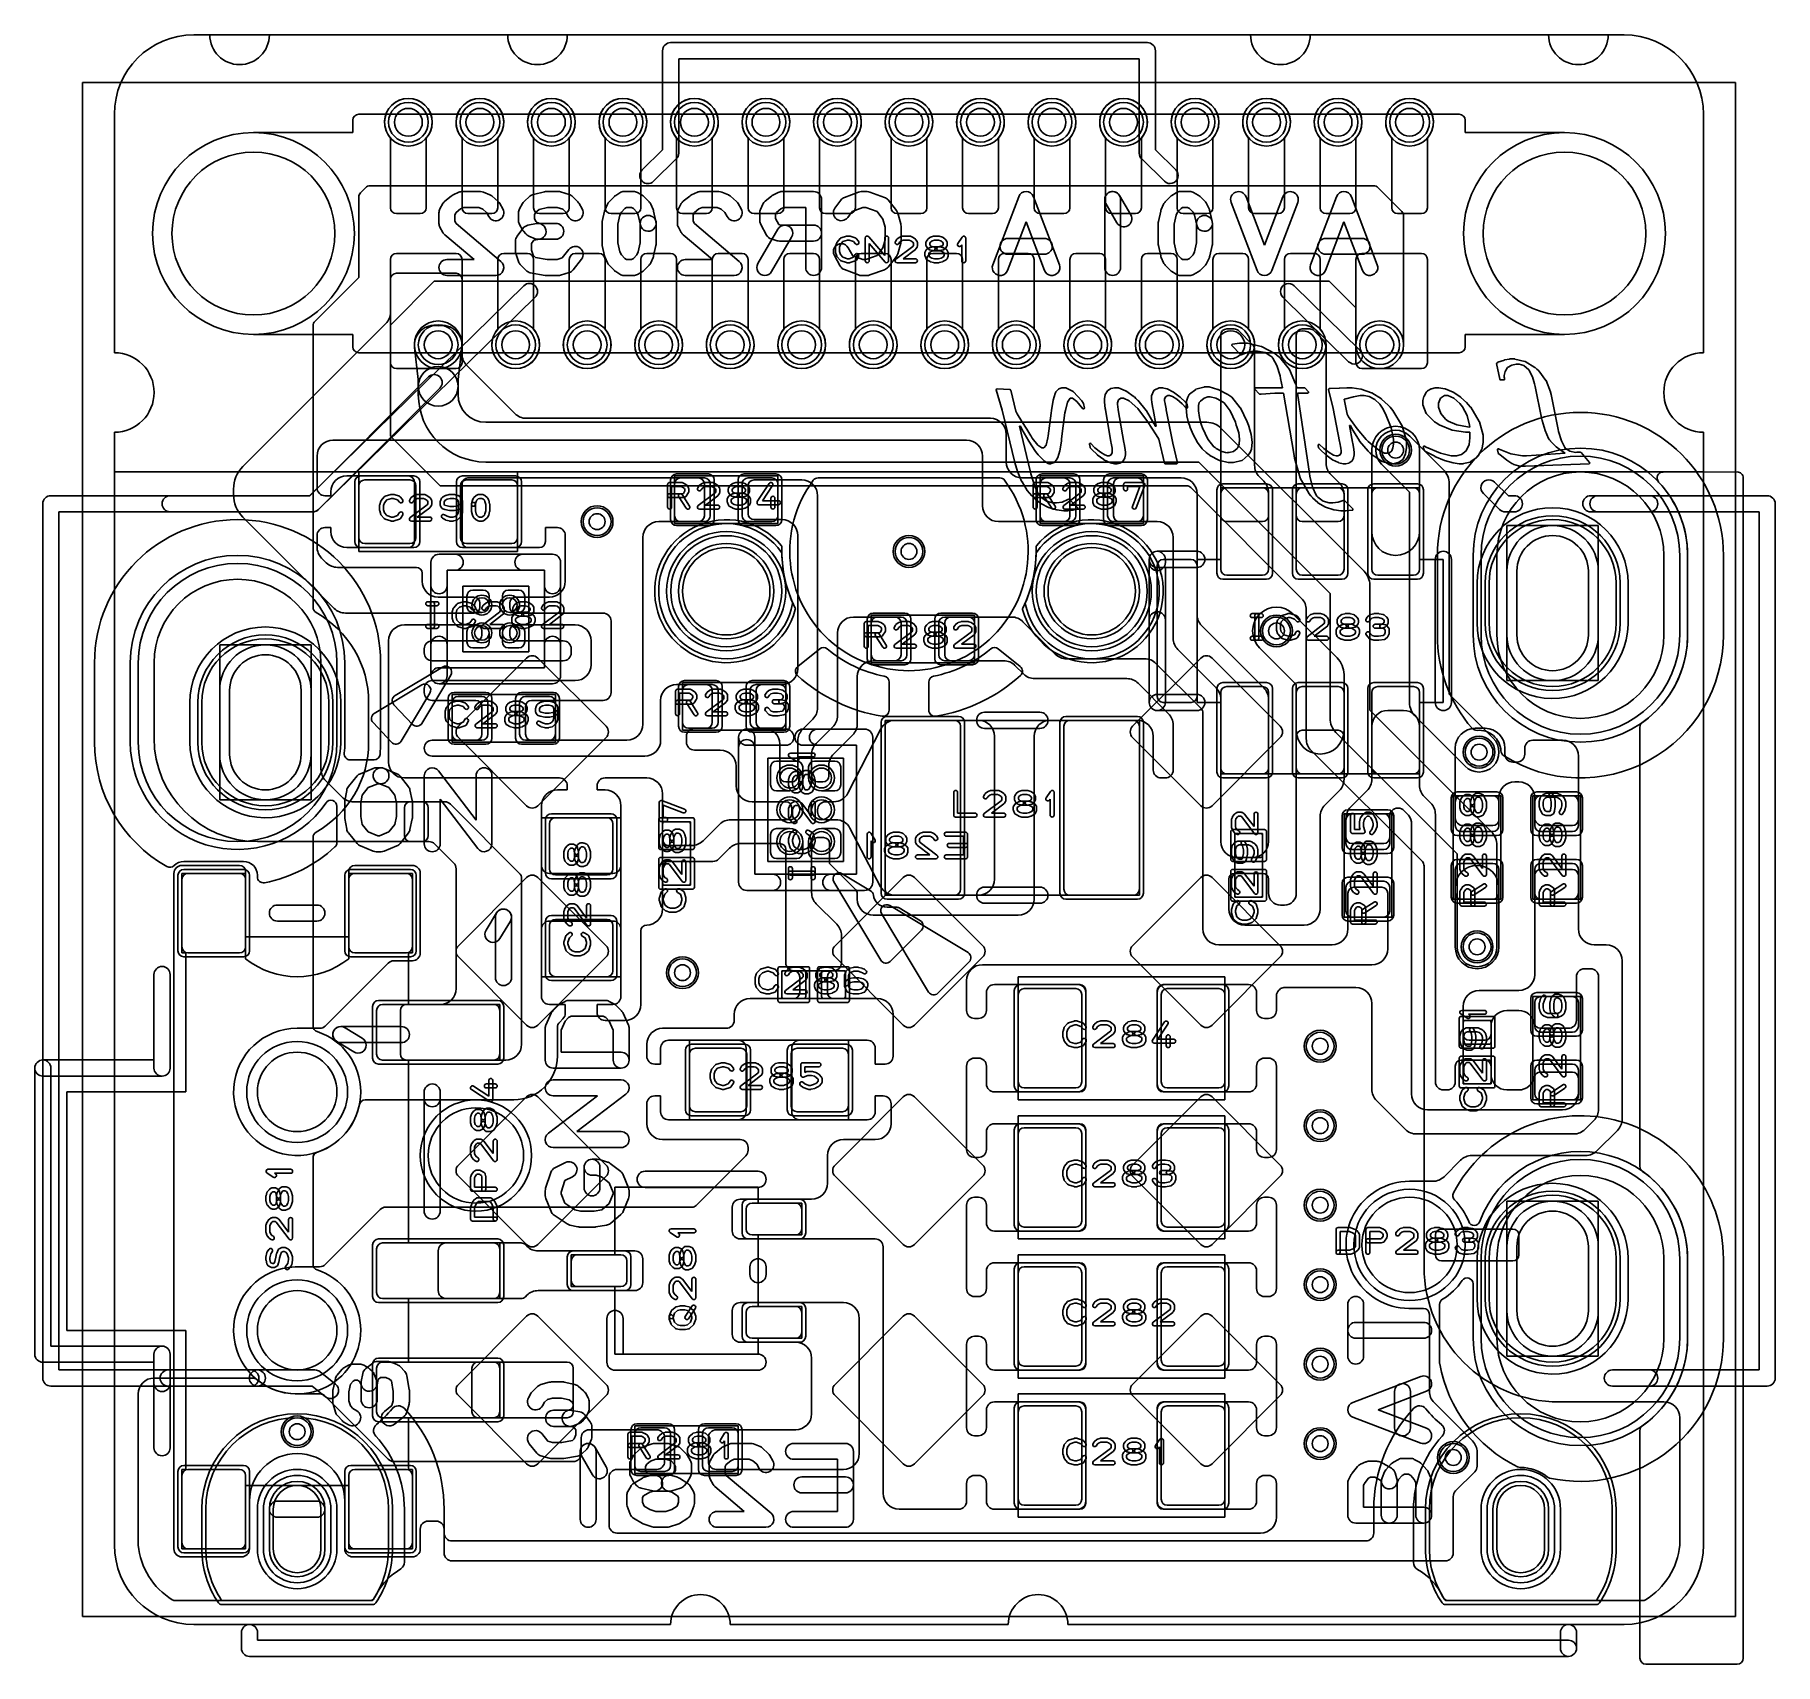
# Model space of a CAD drawing. Extents: x -1 to 20.9, y -0.5 to 20.
import ezdxf

# ---------------------------------------------------------------- set-up
doc = ezdxf.new("R2010")
doc.units = 0
for name, color, linetype in [('Hole', 1, 'CONTINUOUS'), ('L1', 3, 'CONTINUOUS'), ('L4', 3, 'CONTINUOUS'), ('MetalMask-A', 176, 'CONTINUOUS'), ('MetalMask-B', 176, 'CONTINUOUS'), ('Outline', 7, 'CONTINUOUS'), ('PartsArea-A', 111, 'CONTINUOUS'), ('PartsArea-B', 111, 'CONTINUOUS'), ('PartsSilk-A', 221, 'CONTINUOUS'), ('PartsSilk-B', 221, 'CONTINUOUS'), ('Resist-A', 2, 'CONTINUOUS'), ('Resist-B', 2, 'CONTINUOUS'), ('Silk-A', 140, 'CONTINUOUS'), ('Silk-B', 140, 'CONTINUOUS')]:
    doc.layers.add(name, color=color, linetype=linetype)

msp = doc.modelspace()

# ---------------------------------------------------------------- linework, layer by layer
at = {"layer": 'Hole'}
for p, q in [((17.65, 12.45), (17.65, 13.25)), ((18.55, 13.25), (18.55, 12.45)), ((1.45, 10.95), (1.45, 11.75)), ((2.35, 11.75), (2.35, 10.95)), ((17.65, 3.95), (17.65, 4.75)), ((18.55, 4.75), (18.55, 3.95)), ((2, 0.95), (2, 1.45)), ((2.6, 1.45), (2.6, 0.95)), ((17.4, 0.95), (17.4, 1.45)), ((18, 1.45), (18, 0.95))]:
    msp.add_line(p, q, dxfattribs=at)
for centre, radius in [((3.7, 18.9), 0.175), ((4.6, 18.9), 0.175), ((5.5, 18.9), 0.175), ((6.4, 18.9), 0.175), ((7.3, 18.9), 0.175), ((8.2, 18.9), 0.175), ((9.1, 18.9), 0.175), ((10, 18.9), 0.175), ((10.9, 18.9), 0.175), ((11.8, 18.9), 0.175), ((12.7, 18.9), 0.175), ((13.6, 18.9), 0.175), ((14.5, 18.9), 0.175), ((15.4, 18.9), 0.175), ((16.3, 18.9), 0.175), ((1.75, 17.5), 1.025), ((18.25, 17.5), 1.025), ((4.075, 16.1), 0.175), ((5.05, 16.1), 0.175), ((5.95, 16.1), 0.175), ((6.85, 16.1), 0.175), ((7.75, 16.1), 0.175), ((8.65, 16.1), 0.175), ((9.55, 16.1), 0.175), ((10.45, 16.1), 0.175), ((11.35, 16.1), 0.175), ((12.25, 16.1), 0.175), ((13.15, 16.1), 0.175), ((14.05, 16.1), 0.175), ((14.95, 16.1), 0.175), ((15.925, 16.1), 0.175), ((16.125, 14.775), 0.1), ((6.075, 13.875), 0.1), ((10, 13.5), 0.1), ((7.7, 13), 0.55), ((12.3, 13), 0.55), ((14.625, 12.5), 0.1), ((17.175, 10.975), 0.1), ((17.15, 8.525), 0.1), ((7.15, 8.2), 0.1), ((15.175, 7.275), 0.1), ((2.3, 6.7), 0.5), ((15.175, 6.275), 0.1), ((15.175, 5.275), 0.1), ((2.3, 3.7), 0.5), ((15.175, 4.275), 0.1), ((15.175, 3.275), 0.1), ((2.3, 2.425), 0.1), ((15.175, 2.275), 0.1), ((16.85, 2.1), 0.1)]:
    msp.add_circle(centre, radius, dxfattribs=at)
for centre, radius, start, end in [((18.1, 13.25), 0.45, 0, 180), ((18.1, 12.45), 0.45, 180, 0), ((1.9, 11.75), 0.45, 0, 180), ((1.9, 10.95), 0.45, 180, 0), ((18.1, 4.75), 0.45, 0, 180), ((18.1, 3.95), 0.45, 180, 0), ((2.3, 1.45), 0.3, 0, 180), ((17.7, 1.45), 0.3, 0, 180), ((2.3, 0.95), 0.3, 180, 0), ((17.7, 0.95), 0.3, 180, 0)]:
    msp.add_arc(centre, radius, start, end, dxfattribs=at)
at = {"layer": 'L1'}
for p, q in [((3.475, 17.825), (3.475, 18.70157)), ((3.925, 18.70157), (3.925, 17.825)), ((4.375, 17.825), (4.375, 18.70157)), ((4.825, 18.70157), (4.825, 17.825)), ((5.275, 17.825), (5.275, 18.70157)), ((5.725, 18.70157), (5.725, 17.825)), ((6.175, 17.825), (6.175, 18.70157)), ((6.625, 18.70157), (6.625, 17.825)), ((7.075, 17.825), (7.075, 18.70157)), ((7.525, 18.70157), (7.525, 17.825)), ((7.975, 17.825), (7.975, 18.70157)), ((8.425, 18.70157), (8.425, 17.825)), ((8.875, 17.825), (8.875, 18.70157)), ((9.325, 18.70157), (9.325, 17.825)), ((9.775, 17.825), (9.775, 18.70157)), ((10.225, 18.70157), (10.225, 17.825)), ((10.675, 17.825), (10.675, 18.70157)), ((11.125, 18.70157), (11.125, 17.825)), ((11.575, 17.825), (11.575, 18.70157)), ((12.025, 18.70157), (12.025, 17.825)), ((12.475, 17.825), (12.475, 18.70157)), ((12.925, 18.70157), (12.925, 17.825)), ((13.375, 17.825), (13.375, 18.70157)), ((13.825, 18.70157), (13.825, 17.825)), ((14.275, 17.825), (14.275, 18.70157)), ((14.725, 18.70157), (14.725, 17.825)), ((15.175, 17.825), (15.175, 18.70157)), ((15.625, 18.70157), (15.625, 17.825)), ((16.075, 17.825), (16.075, 18.70157)), ((16.525, 18.70157), (16.525, 17.825)), ((3.85, 17.75), (3.55, 17.75)), ((4.75, 17.75), (4.45, 17.75)), ((5.65, 17.75), (5.35, 17.75)), ((6.55, 17.75), (6.25, 17.75)), ((7.45, 17.75), (7.15, 17.75)), ((8.35, 17.75), (8.05, 17.75)), ((9.25, 17.75), (8.95, 17.75)), ((10.15, 17.75), (9.85, 17.75)), ((11.05, 17.75), (10.75, 17.75)), ((11.95, 17.75), (11.65, 17.75)), ((12.85, 17.75), (12.55, 17.75)), ((13.75, 17.75), (13.45, 17.75)), ((14.65, 17.75), (14.35, 17.75)), ((15.55, 17.75), (15.25, 17.75)), ((16.45, 17.75), (16.15, 17.75)), ((3.475, 15.875), (3.475, 17.175)), ((3.55, 17.25), (4.3, 17.25)), ((4.375, 17.175), (4.375, 15.875)), ((4.825, 16.29843), (4.825, 17.175)), ((4.9, 17.25), (5.2, 17.25)), ((5.275, 17.175), (5.275, 16.29843)), ((5.725, 16.29843), (5.725, 17.175)), ((5.8, 17.25), (6.1, 17.25)), ((6.175, 17.175), (6.175, 16.29843)), ((6.625, 16.29843), (6.625, 17.175)), ((6.7, 17.25), (7, 17.25)), ((7.075, 17.175), (7.075, 16.29843)), ((7.525, 16.29843), (7.525, 17.175)), ((7.6, 17.25), (7.9, 17.25)), ((7.975, 17.175), (7.975, 16.29843)), ((8.425, 16.29843), (8.425, 17.175)), ((8.5, 17.25), (8.8, 17.25)), ((8.875, 17.175), (8.875, 16.29843)), ((9.325, 16.29843), (9.325, 17.175)), ((9.4, 17.25), (9.7, 17.25)), ((9.775, 17.175), (9.775, 16.29843)), ((10.225, 16.29843), (10.225, 17.175)), ((10.3, 17.25), (10.6, 17.25)), ((10.675, 17.175), (10.675, 16.29843)), ((11.125, 16.29843), (11.125, 17.175)), ((11.2, 17.25), (11.5, 17.25)), ((11.575, 17.175), (11.575, 16.29843)), ((12.025, 16.29843), (12.025, 17.175)), ((12.1, 17.25), (12.4, 17.25)), ((12.475, 17.175), (12.475, 16.29843)), ((12.925, 16.29843), (12.925, 17.175)), ((13, 17.25), (13.3, 17.25)), ((13.375, 17.175), (13.375, 16.29843)), ((13.825, 16.29843), (13.825, 17.175)), ((13.9, 17.25), (14.2, 17.25)), ((14.275, 17.175), (14.275, 16.29843)), ((14.725, 16.29843), (14.725, 17.175)), ((14.8, 17.25), (15.1, 17.25)), ((15.175, 17.175), (15.175, 16.29843)), ((15.625, 15.875), (15.625, 17.175)), ((15.7, 17.25), (16.45, 17.25)), ((16.525, 17.175), (16.525, 15.875)), ((3.475, 16.50784), (3.475, 16.92503)), ((3.54997, 17), (4.30003, 17)), ((4.375, 16.92503), (4.375, 15.98284)), ((1.61716, 14.56716), (3.41642, 16.36642)), ((13.925, 13.94997), (13.925, 16.22503)), ((13.99997, 16.3), (14.09395, 16.3)), ((14.14696, 16.27804), (14.32804, 16.09696)), ((14.875, 13.94997), (14.875, 16.22503)), ((14.94997, 16.3), (15.04395, 16.3)), ((15.09696, 16.27804), (15.19142, 16.18358)), ((14.35, 16.04395), (14.35, 14.58284)), ((15.25, 16.04216), (15.25, 14.60784)), ((4.3, 15.8), (3.55, 15.8)), ((4.43358, 15.84142), (5.04142, 15.23358)), ((16.45, 15.8), (15.7, 15.8)), ((5.18284, 15.175), (11.025, 15.175)), ((10.725, 14.9), (2.75, 14.9)), ((11.225, 14.975), (11.225, 14.625)), ((2.55, 14.7), (2.55, 14.3)), ((10.925, 14.075), (10.925, 14.7)), ((15.825, 13.75), (15.825, 14.775)), ((16.425, 14.775), (16.425, 13.75)), ((15.30858, 14.46642), (15.41642, 14.35858)), ((1.5, 14.21569), (1.5, 14.28431)), ((2.725, 14.2), (2.725, 14.25)), ((2.925, 14.45), (3.70003, 14.45)), ((3.075, 13.675), (3.075, 14.325)), ((3.15, 14.4), (3.72, 14.4)), ((3.775, 14.37503), (3.775, 13.62497)), ((3.795, 14.325), (3.795, 13.675)), ((4.355, 13.675), (4.355, 14.325)), ((4.375, 13.62497), (4.375, 14.35003)), ((4.43, 14.4), (5, 14.4)), ((4.44997, 14.425), (7.35003, 14.425)), ((5.075, 14.325), (5.075, 13.675)), ((7.05, 13.95), (7.05, 14.35)), ((7.125, 14.425), (7.425, 14.425)), ((7.425, 14.35003), (7.425, 13.94997)), ((7.5, 14.35), (7.5, 13.95)), ((7.9, 13.95), (7.9, 14.35)), ((7.975, 14.425), (8.275, 14.425)), ((7.975, 13.97497), (7.975, 14.32503)), ((8.04997, 14.4), (8.65, 14.4)), ((8.35, 14.35), (8.35, 13.95)), ((11.425, 14.425), (11.95003, 14.425)), ((11.65, 13.95), (11.65, 14.35)), ((11.725, 14.425), (12.025, 14.425)), ((12.025, 14.35003), (12.025, 13.94997)), ((12.1, 14.35), (12.1, 13.95)), ((12.5, 13.95), (12.5, 14.35)), ((12.575, 14.425), (12.875, 14.425)), ((12.575, 13.94997), (12.575, 14.35003)), ((12.64997, 14.425), (13.425, 14.425)), ((12.95, 14.35), (12.95, 13.95)), ((14, 14.3), (14.45, 14.3)), ((14.40858, 14.44142), (14.46642, 14.38358)), ((14.525, 14.24216), (14.525, 13.94997)), ((14.95, 14.3), (15.4, 14.3)), ((15.9, 14.3), (16.35, 14.3)), ((2.65, 14.2), (2.725, 14.2)), ((8.85, 14.2), (8.85, 11.53284)), ((13.625, 14.225), (13.625, 12.70784)), ((13.925, 13.275), (13.925, 14.225)), ((14.525, 14.225), (14.525, 13.275)), ((14.875, 13.275), (14.875, 14.225)), ((15.475, 14.225), (15.475, 13.275)), ((15.475, 14.21716), (15.475, 13.94997)), ((15.825, 13.275), (15.825, 14.225)), ((16.425, 14.225), (16.425, 13.275)), ((2.76642, 12.78358), (1.61716, 13.93284)), ((2.725, 13.8), (2.65, 13.8)), ((2.725, 13.75), (2.725, 13.8)), ((5.575, 13.8), (5.425, 13.8)), ((5.425, 13.8), (5.425, 13.62497)), ((7.35003, 13.875), (6.85, 13.875)), ((7.425, 13.875), (7.125, 13.875)), ((8.275, 13.875), (7.975, 13.875)), ((8.4, 13.9), (8.04997, 13.9)), ((11.95003, 13.875), (11.125, 13.875)), ((12.025, 13.875), (11.725, 13.875)), ((12.875, 13.875), (12.575, 13.875)), ((13.125, 13.875), (12.64997, 13.875)), ((14.45003, 13.875), (13.99997, 13.875)), ((15.40003, 13.875), (14.94997, 13.875)), ((2.55, 13.7), (2.55, 13.55784)), ((3.72, 13.6), (3.15, 13.6)), ((5, 13.6), (4.43, 13.6)), ((5.675, 13.125), (5.675, 13.7)), ((6.65, 13.675), (6.65, 11.325)), ((8.6, 12.025), (8.6, 13.7)), ((13.325, 12.40784), (13.325, 13.675)), ((2.60858, 13.41642), (2.66642, 13.35858)), ((3.70003, 13.55), (2.925, 13.55)), ((5.35003, 13.55), (4.44997, 13.55)), ((17.4, 12.45), (17.4, 13.45)), ((19.5, 13.45), (19.5, 12.45)), ((2.80784, 13.3), (3.80003, 13.3)), ((3.875, 13.22503), (3.875, 13.125)), ((14.45, 13.2), (14, 13.2)), ((15.4, 13.2), (14.95, 13.2)), ((16.35, 13.2), (15.9, 13.2)), ((17.525, 12.45), (17.525, 13.25)), ((18.675, 13.25), (18.675, 12.45)), ((4.075, 12.925), (4.52503, 12.925)), ((4.436, 12.8075), (4.436, 12.939)), ((4.511, 13.014), (4.6425, 13.014)), ((4.7175, 12.939), (4.7175, 12.825)), ((4.8825, 12.825), (4.8825, 12.939)), ((4.9575, 13.014), (5.089, 13.014)), ((5.04997, 12.925), (5.475, 12.925)), ((5.164, 12.939), (5.164, 12.8075)), ((17.3, 12.6), (17.3, 13.1)), ((18.9, 13.1), (18.9, 12.6)), ((4.52503, 12.725), (2.90784, 12.725)), ((4.625, 12.7325), (4.511, 12.7325)), ((4.6, 12.85003), (4.6, 12.79997)), ((4.975, 12.79997), (4.975, 12.85003)), ((5.089, 12.7325), (4.975, 12.7325)), ((6.15, 12.725), (5.04997, 12.725)), ((14.83713, 12.71213), (15.38713, 12.16213)), ((3.65, 12.575), (4.55003, 12.575)), ((4.436, 12.361), (4.436, 12.4925)), ((4.511, 12.5675), (4.625, 12.5675)), ((4.625, 12.50003), (4.625, 12.44997)), ((4.975, 12.5675), (5.089, 12.5675)), ((4.975, 12.44997), (4.975, 12.50003)), ((5.04997, 12.575), (5.8, 12.575)), ((5.164, 12.4925), (5.164, 12.361)), ((6.25, 11.725), (6.25, 12.625)), ((9.3, 12.675), (9.82503, 12.675)), ((9.525, 12.2), (9.525, 12.6)), ((9.6, 12.675), (9.9, 12.675)), ((9.9, 12.60003), (9.9, 12.19997)), ((9.975, 12.6), (9.975, 12.2)), ((10.375, 12.2), (10.375, 12.6)), ((10.45, 12.675), (10.75, 12.675)), ((10.45, 12.19997), (10.45, 12.60003)), ((10.52497, 12.675), (11.29216, 12.675)), ((10.825, 12.6), (10.825, 12.2)), ((11.43358, 12.61642), (11.84142, 12.20858)), ((13.68358, 12.56642), (14.46642, 11.78358)), ((3.45, 10.85), (3.45, 12.375)), ((3.9, 12.275), (3.9, 12.225)), ((4.55003, 12.375), (4, 12.375)), ((4.6425, 12.286), (4.511, 12.286)), ((4.7175, 12.475), (4.7175, 12.361)), ((4.8825, 12.361), (4.8825, 12.475)), ((5.089, 12.286), (4.9575, 12.286)), ((5.65, 12.375), (5.04997, 12.375)), ((5.75, 12.225), (5.75, 12.275)), ((6, 12.375), (6, 12.075)), ((9.1, 11.43284), (9.1, 12.475)), ((13.86642, 11.78358), (13.38358, 12.26642)), ((14.875, 11.82574), (14.41287, 12.28787)), ((0.5, 11.15), (0.5, 12.1)), ((2.6, 12.1), (2.6, 10.75784)), ((4, 12.125), (5.65, 12.125)), ((9.82503, 12.125), (9.55, 12.125)), ((9.9, 12.125), (9.6, 12.125)), ((10.75, 12.125), (10.45, 12.125)), ((11.19216, 12.125), (10.52497, 12.125)), ((11.44142, 11.95858), (11.33358, 12.06642)), ((11.98284, 12.15), (12.96716, 12.15)), ((13.10858, 12.09142), (13.67804, 11.52196)), ((5.8, 11.875), (4, 11.875)), ((9.35, 11.925), (9.35, 11.33284)), ((12.74216, 11.9), (11.58284, 11.9)), ((13.26642, 11.45858), (12.88358, 11.84142)), ((15.475, 11.95), (15.475, 11.25)), ((1.325, 10.95), (1.325, 11.75)), ((2.475, 11.75), (2.475, 10.95)), ((3.9, 11.775), (3.9, 11.725)), ((4, 11.625), (4.55003, 11.625)), ((4.325, 11.675), (4.625, 11.675)), ((5.175, 11.675), (5.475, 11.675)), ((5.24997, 11.625), (6.15, 11.625)), ((6.875, 11.125), (6.875, 11.625)), ((7.075, 11.825), (7.45003, 11.825)), ((7.15, 11.35), (7.15, 11.75)), ((7.225, 11.825), (7.525, 11.825)), ((7.525, 11.75003), (7.525, 11.34997)), ((7.6, 11.75), (7.6, 11.35)), ((8, 11.35), (8, 11.75)), ((8.075, 11.825), (8.375, 11.825)), ((8.075, 11.34997), (8.075, 11.75003)), ((8.14997, 11.825), (8.4, 11.825)), ((8.45, 11.75), (8.45, 11.35)), ((13.925, 10.775), (13.925, 11.725)), ((13.925, 9.85), (13.925, 11.64216)), ((14, 11.8), (14.45, 11.8)), ((14.525, 11.725), (14.525, 10.775)), ((14.525, 11.64216), (14.525, 9.85)), ((14.875, 11.25), (14.875, 11.82574)), ((14.875, 10.775), (14.875, 11.725)), ((14.95, 11.8), (15.4, 11.8)), ((15.475, 11.725), (15.475, 10.775)), ((15.825, 10.775), (15.825, 11.725)), ((15.9, 11.8), (16.35, 11.8)), ((16.425, 11.725), (16.425, 10.775)), ((1.1, 11.1), (1.1, 11.6)), ((2.7, 11.6), (2.7, 11.1)), ((4.25, 11.2), (4.25, 11.6)), ((4.625, 11.55003), (4.625, 11.19997)), ((4.7, 11.6), (4.7, 11.2)), ((5.1, 11.2), (5.1, 11.6)), ((5.175, 11.19997), (5.175, 11.55003)), ((5.55, 11.6), (5.55, 11.2)), ((8.79142, 11.39142), (8.65858, 11.25858)), ((13.7, 11.46895), (13.7, 8.75)), ((16.025, 11.5), (16.225, 11.5)), ((7.2, 11.175), (7.2, 11.1)), ((7.525, 11.275), (7.225, 11.275)), ((7.45003, 11.275), (7.3, 11.275)), ((8.375, 11.275), (8.075, 11.275)), ((8.175, 11.275), (8.14997, 11.275)), ((8.83358, 11.08358), (9.04142, 11.29142)), ((9.29142, 11.19142), (9.05067, 10.95067)), ((9.23073, 10.45882), (9.64426, 11.26618)), ((9.7, 9.25), (9.7, 11.3)), ((9.775, 11.375), (10.575, 11.375)), ((9.82225, 11.375), (10.07498, 11.37502)), ((10.07498, 11.37502), (10.875, 11.375)), ((10.65, 11.3), (10.65, 9.25)), ((11.075, 11.175), (11.075, 9.375)), ((11.575, 9.125), (11.575, 11.175)), ((11.775, 11.375), (12.875, 11.375)), ((11.95, 9.25), (11.95, 11.3)), ((12.025, 11.375), (12.825, 11.375)), ((12.9, 11.3), (12.9, 9.25)), ((13.075, 11.175), (13.075, 10.75)), ((13.325, 10.75), (13.325, 11.31716)), ((14.875, 9.2), (14.875, 11.17503)), ((14.94997, 11.25), (15.40003, 11.25)), ((15.475, 11.17503), (15.475, 10.63284)), ((15.825, 10.63284), (15.825, 11.3)), ((16.425, 11.3), (16.425, 10.55784)), ((17.125, 11.275), (17.25, 11.275)), ((4.55003, 11.125), (4, 11.125)), ((4.625, 11.125), (4.325, 11.125)), ((5.475, 11.125), (5.175, 11.125)), ((6.45, 11.125), (5.24997, 11.125)), ((7.3, 11), (7.625, 11)), ((8.375, 10.67497), (8.375, 11.075)), ((8.6, 11.11716), (8.6, 10.67497)), ((16.875, 10.15), (16.875, 11.025)), ((17.5, 11.025), (17.5, 10.95)), ((17.75, 10.95), (17.75, 11.025)), ((17.85, 11.125), (18.225, 11.125)), ((4, 10.925), (6.675, 10.925)), ((7.825, 10.8), (7.825, 10.55)), ((8.258, 10.5625), (8.258, 10.788)), ((8.333, 10.863), (8.5875, 10.863)), ((8.6625, 10.788), (8.6625, 10.65)), ((8.7375, 10.65), (8.7375, 10.788)), ((8.775, 10.67497), (8.775, 10.94216)), ((8.8125, 10.863), (9.067, 10.863)), ((8.99209, 10.80925), (8.99209, 10.67497)), ((9.142, 10.788), (9.142, 10.5625)), ((17.6, 10.85), (17.65, 10.85)), ((18.425, 10.925), (18.425, 10.12497)), ((2.65858, 10.61642), (2.86642, 10.40858)), ((5.6, 10.65), (3.65, 10.65)), ((5.7, 10.5), (5.7, 10.55)), ((6.075, 10.55), (6.075, 10.5)), ((6.7, 10.65), (6.175, 10.65)), ((8.52503, 10.6), (8.44997, 10.6)), ((8.91712, 10.6), (8.84997, 10.6)), ((13.175, 10.65), (13.225, 10.65)), ((14.45, 10.7), (14, 10.7)), ((15.4, 10.7), (14.95, 10.7)), ((16.35, 10.7), (15.9, 10.7)), ((17.675, 10.6), (17.625, 10.6)), ((3.00784, 10.35), (3.87503, 10.35)), ((3.72497, 10.35), (4.15858, 10.35)), ((4.22929, 10.32071), (5.09571, 9.45429)), ((5.375, 9.55), (5.375, 10.3)), ((5.575, 10.5), (5.7, 10.5)), ((6.075, 10.5), (6.175, 10.5)), ((6.375, 10.3), (6.375, 9.55)), ((6.9, 9.87497), (6.9, 10.45)), ((8.025, 10.35), (8.45003, 10.35)), ((8.5, 10.4875), (8.333, 10.4875)), ((9.067, 10.4875), (8.9, 10.4875)), ((8.95002, 10.35), (9.05271, 10.35)), ((15.41642, 10.49142), (15.23358, 10.30858)), ((15.55858, 10.28358), (15.76642, 10.49142)), ((16.48358, 10.41642), (16.56642, 10.33358)), ((16.875, 10.05), (16.875, 10.35)), ((16.95, 10.425), (17.35, 10.425)), ((17.425, 10.4), (17.425, 10.12497)), ((17.425, 10.35), (17.425, 10.05)), ((17.875, 10.15), (17.875, 10.4)), ((17.875, 10.05), (17.875, 10.35)), ((17.95, 10.425), (18.35, 10.425)), ((18.425, 10.35), (18.425, 10.05)), ((3.65, 9.92497), (3.65, 10.27503)), ((3.95, 10.27503), (3.95, 9.92497)), ((5.55, 10.15), (6.2, 10.15)), ((6.925, 10.1), (7.225, 10.1)), ((8.45003, 10.125), (7.75784, 10.125)), ((8.525, 10.27503), (8.525, 10.19997)), ((8.85, 10.225), (8.85, 10.25)), ((9.07925, 10.125), (8.95, 10.125)), ((15.175, 10.16716), (15.175, 9)), ((15.5, 9.89997), (15.5, 10.14216)), ((15.5, 9.825), (15.5, 10.125)), ((15.575, 10.2), (15.975, 10.2)), ((16.05, 10.1713), (16.05, 9.89997)), ((16.05, 10.125), (16.05, 9.825)), ((16.15858, 10.2713), (16.15, 10.2713)), ((16.28739, 10.18391), (16.22929, 10.24201)), ((16.625, 10.19216), (16.625, 6.825)), ((5.475, 9.505), (5.475, 10.075)), ((6.275, 10.075), (6.275, 9.505)), ((6.9, 9.825), (6.9, 10.075)), ((7.25, 10.075), (7.25, 9.825)), ((7.61642, 10.06642), (7.40858, 9.85858)), ((8.258, 9.712), (8.258, 9.9375)), ((8.333, 10.0125), (8.5, 10.0125)), ((8.84997, 9.9), (8.92503, 9.9)), ((8.9, 10.0125), (9.067, 10.0125)), ((9.142, 9.9375), (9.142, 9.712)), ((9.64375, 9.28184), (9.25624, 10.01815)), ((14.1, 9.675), (14.1, 9.925)), ((14.125, 9.95), (14.425, 9.95)), ((14.45, 9.925), (14.45, 9.675)), ((16.325, 6.675), (16.325, 10.06716)), ((17.35, 9.975), (16.95, 9.975)), ((17.35003, 10.05), (16.975, 10.05)), ((18.35, 9.975), (17.95, 9.975)), ((18.35003, 10.05), (17.975, 10.05)), ((3.87503, 9.85), (1.8, 9.85)), ((3.95858, 9.85), (3.72497, 9.85)), ((4.27071, 9.57929), (4.02929, 9.82071)), ((7.225, 9.8), (6.925, 9.8)), ((7.26716, 9.8), (6.97497, 9.8)), ((7.60429, 9.62929), (7.74142, 9.76642)), ((7.88284, 9.825), (8.37503, 9.825)), ((8.45, 9.75003), (8.45, 8.325)), ((8.6625, 9.85), (8.6625, 9.712)), ((8.7375, 9.712), (8.7375, 9.85)), ((8.775, 9.20784), (8.775, 9.82503)), ((9, 9.82503), (9, 9.575)), ((14.325, 9.65), (14.125, 9.65)), ((14.425, 9.65), (14.125, 9.65)), ((15.97503, 9.825), (15.57497, 9.825)), ((15.975, 9.75), (15.575, 9.75)), ((0.75, 0.95), (0.75, 9.45)), ((0.85, 9.55), (1.575, 9.55)), ((0.925, 9.45), (1.575, 9.45)), ((1.65, 9.475), (1.65, 8.37539)), ((2.95, 8.37538), (2.95, 9.475)), ((3.025, 9.55), (3.75, 9.55)), ((3.025, 9.45), (3.675, 9.45)), ((3.85, 9.45), (3.85, 8.45)), ((4.3, 8), (4.3, 9.50858)), ((6.275, 9.45), (5.475, 9.45)), ((6.2, 9.43), (5.55, 9.43)), ((6.9, 9.325), (6.9, 9.575)), ((6.9, 9), (6.9, 9.52503)), ((6.925, 9.6), (7.225, 9.6)), ((6.97497, 9.6), (7.53358, 9.6)), ((7.25, 9.575), (7.25, 9.325)), ((8.5875, 9.637), (8.333, 9.637)), ((9.067, 9.637), (8.8125, 9.637)), ((9, 9.575), (9.32804, 9.24696)), ((14.09997, 9.45), (14.45003, 9.45)), ((14.1, 9.175), (14.1, 9.425)), ((14.125, 9.45), (14.425, 9.45)), ((14.45, 9.425), (14.45, 9.175)), ((16.875, 9.2), (16.875, 9.5)), ((16.95, 9.575), (17.35, 9.575)), ((17.425, 9.5), (17.425, 9.2)), ((17.875, 9.2), (17.875, 9.5)), ((17.875, 8.175), (17.875, 9.42503)), ((17.94997, 9.5), (18.35003, 9.5)), ((17.95, 9.575), (18.35, 9.575)), ((18.425, 9.5), (18.425, 9.2)), ((18.425, 9.42503), (18.425, 8.75)), ((0.85, 8.525), (0.85, 9.375)), ((1.65, 9.375), (1.65, 8.525)), ((2.95, 8.525), (2.95, 9.375)), ((3.75, 9.375), (3.75, 8.525)), ((5.125, 9.38358), (5.125, 7.3)), ((7.225, 9.3), (6.925, 9.3)), ((14.025, 9), (14.025, 9.37503)), ((14.525, 9.37503), (14.525, 9.2)), ((15.5, 8.975), (15.5, 9.275)), ((15.525, 8.75), (15.525, 9.20003)), ((15.575, 9.35), (15.975, 9.35)), ((15.59997, 9.275), (15.95003, 9.275)), ((16.025, 9.20003), (16.025, 8.5)), ((16.05, 9.275), (16.05, 8.975)), ((16.875, 8.525), (16.875, 9.275)), ((17.425, 9.275), (17.425, 8.525)), ((9.09142, 8.80858), (8.83358, 9.06642)), ((9.35, 9.19395), (9.35, 9.125)), ((10.575, 9.175), (9.775, 9.175)), ((10.875, 9.175), (9.82074, 9.17499)), ((12.825, 9.175), (12.025, 9.175)), ((14.425, 9.15), (14.125, 9.15)), ((14.675, 9.05), (14.725, 9.05)), ((17.35, 9.125), (16.95, 9.125)), ((18.35, 9.125), (17.95, 9.125)), ((5.475, 8.85), (6.275, 8.85)), ((5.475, 8.225), (5.475, 8.795)), ((5.55, 8.87), (6.2, 8.87)), ((6.275, 8.795), (6.275, 8.225)), ((6.69997, 8.8), (6.7, 8.8)), ((9.55, 8.925), (11.375, 8.925)), ((14.975, 8.8), (14.225, 8.8)), ((15.975, 8.9), (15.575, 8.9)), ((5.375, 7.9), (5.375, 8.75)), ((6.375, 8.75), (6.375, 7.9)), ((6.625, 7.8), (6.625, 8.72503)), ((9.15, 8.325), (9.15, 8.66716)), ((13.9, 8.55), (15.325, 8.55)), ((18.625, 8.55), (18.775, 8.55)), ((1.575, 8.45), (0.925, 8.45)), ((3.675, 8.45), (3.025, 8.45)), ((3.75, 8.35), (3.51642, 8.35)), ((18.975, 8.35), (18.975, 6.35784)), ((3.44571, 8.32071), (2.65433, 7.52933)), ((6.2, 8.15), (5.55, 8.15)), ((8.4, 7.9), (8.4, 8.2)), ((8.425, 8.225), (8.675, 8.225)), ((8.55, 8.225), (8.55006, 8.225)), ((8.62503, 8.15003), (8.62503, 7.94997)), ((8.7, 8.2), (8.7, 7.9)), ((8.9, 7.9), (8.9, 8.2)), ((8.925, 8.225), (9.175, 8.225)), ((8.975, 7.94997), (8.975, 8.15003)), ((9.04997, 8.225), (9.05, 8.225)), ((9.2, 8.2), (9.2, 7.9)), ((15.825, 8.3), (10.925, 8.3)), ((18.4, 8.15), (18.4, 7.6)), ((18.57925, 8.25), (18.5, 8.25)), ((18.67925, 6.48284), (18.67925, 8.15)), ((10.725, 8.1), (10.725, 7.725)), ((10.975, 7.725), (10.975, 7.95)), ((11.075, 8.05), (12.125, 8.05)), ((11.375, 6.825), (11.375, 7.925)), ((11.45, 8), (12.1, 8)), ((12.175, 7.925), (12.175, 6.825)), ((12.225, 7.95), (12.225, 6.8)), ((13.125, 6.8), (13.125, 7.95)), ((13.175, 6.825), (13.175, 7.925)), ((13.225, 8.05), (14.275, 8.05)), ((13.25, 8), (13.9, 8)), ((13.975, 7.925), (13.975, 6.825)), ((14.375, 7.95), (14.375, 7.725)), ((14.625, 7.725), (14.625, 7.90858)), ((14.65429, 7.97929), (14.66554, 7.99054)), ((14.71855, 8.0125), (15.625, 8.0125)), ((17.175, 7.975), (17.675, 7.975)), ((17.95, 7.9), (18.35, 7.9)), ((3.3, 7.175), (3.3, 7.725)), ((3.375, 7.8), (4.775, 7.8)), ((3.6, 7.17497), (3.6, 7.72503)), ((3.67497, 7.8), (4.1, 7.8)), ((4.85, 7.725), (4.85, 7.175)), ((5.675, 7.8), (5.475, 7.8)), ((5.675, 7.69142), (5.675, 7.8)), ((6.275, 7.8), (6.075, 7.8)), ((6.075, 7.8), (6.075, 7.7)), ((7.8, 7.675), (7.8, 7.6)), ((8.55006, 7.875), (8, 7.875)), ((8.675, 7.875), (8.425, 7.875)), ((9.175, 7.875), (8.925, 7.875)), ((9.6, 7.875), (9.04997, 7.875)), ((9.8, 7.15), (9.8, 7.675)), ((15.825, 7.8125), (15.825, 6.73284)), ((16.975, 7.42497), (16.975, 7.775)), ((17.675, 7.725), (17.525, 7.725)), ((17.875, 7.525), (17.875, 7.825)), ((18.425, 7.825), (18.425, 7.525)), ((2.58362, 7.50004), (2.29999, 7.50004)), ((5.575, 7.15), (5.575, 7.50858)), ((5.60429, 7.57929), (5.64571, 7.62071)), ((6.175, 7.6), (6.425, 7.6)), ((7.7, 7.5), (6.9, 7.5)), ((10.825, 7.625), (10.875, 7.625)), ((14.475, 7.625), (14.525, 7.625)), ((16.975, 7.325), (16.975, 7.575)), ((17, 7.6), (17.3, 7.6)), ((17.325, 7.575), (17.325, 7.325)), ((17.325, 7.525), (17.325, 7.42497)), ((18.3, 7.5), (17.94539, 7.5)), ((18.35, 7.45), (17.95, 7.45)), ((6.7, 7.3), (6.7, 7.15)), ((6.875, 7.05), (6.875, 7.25)), ((6.975, 7.35), (7.85, 7.35)), ((7.3125, 7.25), (7.8825, 7.25)), ((7.95, 7.25), (7.95, 6.45)), ((8.525, 6.45), (8.525, 7.25)), ((8.5925, 7.25), (9.1625, 7.25)), ((8.625, 7.35), (9.475, 7.35)), ((9.575, 7.25), (9.575, 7.05)), ((17.3, 7.3), (17, 7.3)), ((17.25003, 7.35), (17.04997, 7.35)), ((4.775, 7.1), (3.375, 7.1)), ((4.925, 7.1), (3.67497, 7.1)), ((6.8, 7.05), (6.875, 7.05)), ((7.2375, 6.525), (7.2375, 7.175)), ((7.9575, 7.175), (7.9575, 6.525)), ((8.5175, 6.525), (8.5175, 7.175)), ((9.2375, 7.175), (9.2375, 6.525)), ((9.575, 7.05), (9.7, 7.05)), ((10.725, 7.025), (10.725, 5.975)), ((10.875, 7.125), (10.825, 7.125)), ((10.975, 6.8), (10.975, 7.025)), ((14.375, 7.025), (14.375, 6.8)), ((14.525, 7.125), (14.475, 7.125)), ((14.625, 5.975), (14.625, 7.025)), ((16.875, 6.825), (16.875, 7.02503)), ((16.94997, 7.1), (17.25003, 7.1)), ((16.975, 6.825), (16.975, 7.075)), ((17, 7.1), (17.3, 7.1)), ((17.325, 7.075), (17.325, 6.825)), ((17.325, 7.02503), (17.325, 6.925)), ((17.95, 7.05), (18.35, 7.05)), ((17.3, 6.8), (17, 6.8)), ((17.875, 6.675), (17.875, 6.975)), ((17.94539, 6.95), (18.35003, 6.95)), ((18.425, 6.975), (18.425, 6.675)), ((18.425, 6.87503), (18.425, 6.675)), ((3.15734, 6.6), (5.025, 6.6)), ((6.875, 6.65), (6.8, 6.65)), ((6.875, 6.45), (6.875, 6.65)), ((9.675, 6.65), (9.575, 6.65)), ((9.575, 6.65), (9.575, 6.45)), ((12.125, 6.7), (11.075, 6.7)), ((12.1, 6.75), (11.45, 6.75)), ((14.275, 6.7), (13.225, 6.7)), ((13.9, 6.75), (13.25, 6.75)), ((15.88358, 6.59142), (16.24567, 6.22933)), ((16.725, 6.725), (16.775, 6.725)), ((17.525, 6.725), (17.675, 6.725)), ((18.35, 6.6), (17.95, 6.6)), ((6.7, 6.55), (6.7, 6.3)), ((7.8825, 6.45), (7.3125, 6.45)), ((9.1625, 6.45), (8.5925, 6.45)), ((9.775, 6.3), (9.775, 6.55)), ((18.225, 6.475), (16.525, 6.475)), ((7.85, 6.35), (6.975, 6.35)), ((9.475, 6.35), (8.625, 6.35)), ((10.975, 5.975), (10.975, 6.2)), ((11.075, 6.3), (12.125, 6.3)), ((11.375, 5.075), (11.375, 6.175)), ((11.45, 6.25), (12.1, 6.25)), ((12.175, 6.175), (12.175, 5.075)), ((12.225, 6.2), (12.225, 5.05)), ((13.125, 5.05), (13.125, 6.2)), ((13.175, 5.075), (13.175, 6.175)), ((13.225, 6.3), (14.275, 6.3)), ((13.25, 6.25), (13.9, 6.25)), ((13.975, 6.175), (13.975, 5.075)), ((14.375, 6.2), (14.375, 5.975)), ((16.38709, 6.17075), (18.36716, 6.17075)), ((18.50858, 6.22933), (18.62067, 6.34142)), ((18.91642, 6.21642), (18.65858, 5.95858)), ((6.9, 6.1), (7.875, 6.1)), ((7.975, 6), (7.975, 5.96642)), ((9.175, 6.1), (9.575, 6.1)), ((7.94571, 5.89571), (7.32196, 5.27196)), ((8.975, 5.55), (8.975, 5.9)), ((10.825, 5.875), (10.875, 5.875)), ((14.475, 5.875), (14.525, 5.875)), ((16.94142, 5.84142), (16.73362, 5.63362)), ((18.51716, 5.9), (17.08284, 5.9)), ((16.5922, 5.57504), (16.3, 5.57504)), ((7.875, 5.35), (8.775, 5.35)), ((8.025, 5.3), (8.575, 5.3)), ((10.725, 5.275), (10.725, 4.225)), ((10.875, 5.375), (10.825, 5.375)), ((10.975, 5.05), (10.975, 5.275)), ((14.375, 5.275), (14.375, 5.05)), ((14.525, 5.375), (14.475, 5.375)), ((14.625, 4.225), (14.625, 5.275)), ((3.34571, 5.22071), (2.65392, 4.52892)), ((7.26895, 5.25), (3.41642, 5.25)), ((7.775, 4.95), (7.775, 5.25)), ((7.95, 4.975), (7.95, 5.225)), ((8.65, 5.225), (8.65, 4.975)), ((9.575, 4.85), (7.875, 4.85)), ((8.575, 4.9), (8.025, 4.9)), ((12.125, 4.95), (11.075, 4.95)), ((12.1, 5), (11.45, 5)), ((14.275, 4.95), (13.225, 4.95)), ((13.9, 5), (13.25, 5)), ((16.625, 4.64997), (16.625, 4.90003)), ((16.69997, 4.975), (17.60003, 4.975)), ((17.675, 4.90003), (17.675, 4.64997)), ((3.3, 4.175), (3.3, 4.725)), ((3.375, 4.8), (4.775, 4.8)), ((4.075, 4.2), (4.075, 4.7)), ((4.175, 4.8), (5.11895, 4.8)), ((4.85, 4.725), (4.85, 4.175)), ((5.17196, 4.77804), (5.19142, 4.75858)), ((5.33284, 4.7), (6.55, 4.7)), ((5.825, 4.65), (6.375, 4.65)), ((6.65, 4.6), (6.65, 4.3)), ((9.675, 1.65), (9.675, 4.75)), ((17.3, 4.1), (17.3, 4.6)), ((17.4, 3.6), (17.4, 4.6)), ((17.525, 3.95), (17.525, 4.75)), ((18.675, 4.75), (18.675, 3.95)), ((18.9, 4.6), (18.9, 4.1)), ((19.5, 4.6), (19.5, 3.6)), ((2.58321, 4.49963), (2.32678, 4.49963)), ((5.75, 4.325), (5.75, 4.575)), ((6.45, 4.575), (6.45, 4.325)), ((10.975, 4.225), (10.975, 4.45)), ((11.075, 4.55), (12.125, 4.55)), ((11.375, 3.325), (11.375, 4.425)), ((11.45, 4.5), (12.1, 4.5)), ((12.175, 4.425), (12.175, 3.325)), ((12.225, 4.45), (12.225, 3.3)), ((13.125, 3.3), (13.125, 4.45)), ((13.175, 3.325), (13.175, 4.425)), ((13.225, 4.55), (14.275, 4.55)), ((13.25, 4.5), (13.9, 4.5)), ((13.975, 4.425), (13.975, 3.325)), ((14.375, 4.45), (14.375, 4.225)), ((17.60003, 4.575), (16.69997, 4.575)), ((6.55, 4.2), (5.33284, 4.2)), ((6.375, 4.25), (5.825, 4.25)), ((4.775, 4.1), (3.375, 4.1)), ((5.11895, 4.1), (4.175, 4.1)), ((5.19142, 4.14142), (5.17196, 4.12196)), ((7.775, 3.65), (7.775, 3.95)), ((7.875, 4.05), (9.175, 4.05)), ((8.025, 4), (8.575, 4)), ((10.825, 4.125), (10.875, 4.125)), ((14.475, 4.125), (14.525, 4.125)), ((16.34912, 3.97634), (16.47503, 3.97634)), ((7.95, 3.675), (7.95, 3.925)), ((8.65, 3.925), (8.65, 3.675)), ((9.375, 3.85), (9.375, 2.15)), ((16.55, 3.90137), (16.55, 2.93284)), ((8.575, 3.55), (7.875, 3.55)), ((8.575, 3.6), (8.025, 3.6)), ((10.725, 3.525), (10.725, 2.475)), ((10.875, 3.625), (10.825, 3.625)), ((10.975, 3.3), (10.975, 3.525)), ((14.375, 3.525), (14.375, 3.3)), ((14.525, 3.625), (14.475, 3.625)), ((14.625, 2.475), (14.625, 3.525)), ((3.375, 3.3), (4.775, 3.3)), ((4.575, 3.3), (5.7, 3.3)), ((8.775, 2.65), (8.775, 3.35)), ((3.3, 2.675), (3.3, 3.225)), ((4.5, 2.675), (4.5, 3.225)), ((4.85, 3.225), (4.85, 2.675)), ((5.775, 3.225), (5.775, 2.675)), ((12.125, 3.2), (11.075, 3.2)), ((12.1, 3.25), (11.45, 3.25)), ((14.275, 3.2), (13.225, 3.2)), ((13.9, 3.25), (13.25, 3.25)), ((2.3, 2.89996), (2.58362, 2.89996)), ((2.65433, 2.87067), (3.44571, 2.07929)), ((10.975, 2.475), (10.975, 2.7)), ((11.075, 2.8), (12.125, 2.8)), ((11.375, 1.575), (11.375, 2.675)), ((11.45, 2.75), (12.1, 2.75)), ((12.175, 2.675), (12.175, 1.575)), ((12.225, 2.7), (12.225, 1.55)), ((13.125, 1.55), (13.125, 2.7)), ((13.175, 1.575), (13.175, 2.675)), ((13.225, 2.8), (14.275, 2.8)), ((13.25, 2.75), (13.9, 2.75)), ((13.975, 2.675), (13.975, 1.575)), ((14.375, 2.7), (14.375, 2.475)), ((16.60858, 2.79142), (17.09142, 2.30858)), ((4.775, 2.6), (3.375, 2.6)), ((5.7, 2.6), (4.575, 2.6)), ((5.975, 2.45), (6.825, 2.45)), ((6.625, 2.475), (6.925, 2.475)), ((7.475, 2.475), (7.775, 2.475)), ((7.575, 2.45), (8.575, 2.45)), ((5.875, 2.15), (5.875, 2.35)), ((6.55, 2), (6.55, 2.4)), ((6.925, 2.35), (6.925, 2.05)), ((7, 2.4), (7, 2)), ((7.4, 2), (7.4, 2.4)), ((7.475, 2.05), (7.475, 2.35)), ((7.85, 2.4), (7.85, 2)), ((10.825, 2.375), (10.875, 2.375)), ((14.475, 2.375), (14.525, 2.375)), ((3.51642, 2.05), (5.775, 2.05)), ((17.15, 2.16716), (17.15, 1.99142)), ((0.85, 1.025), (0.85, 1.875)), ((0.925, 1.95), (1.575, 1.95)), ((1.65, 1.875), (1.65, 1.025)), ((2.95, 1.025), (2.95, 1.875)), ((3.025, 1.95), (3.675, 1.95)), ((3.75, 1.875), (3.75, 1.025)), ((6.225, 1.85), (6.225, 1.25)), ((6.825, 1.95), (6.325, 1.95)), ((6.925, 1.925), (6.625, 1.925)), ((7.775, 1.925), (7.475, 1.925)), ((9.175, 1.95), (7.575, 1.95)), ((10.725, 1.775), (10.725, 1.55)), ((10.875, 1.875), (10.825, 1.875)), ((10.975, 1.55), (10.975, 1.775)), ((14.375, 1.775), (14.375, 1.55)), ((14.525, 1.875), (14.475, 1.875)), ((14.625, 1.35), (14.625, 1.775)), ((17.12071, 1.92071), (16.87929, 1.67929)), ((1.69996, 1.55), (1.69996, 1.05)), ((2.90004, 1.05), (2.90004, 1.55)), ((16.85, 1.60858), (16.85, 0.9)), ((10.625, 1.45), (9.875, 1.45)), ((12.125, 1.45), (11.075, 1.45)), ((12.1, 1.5), (11.45, 1.5)), ((14.275, 1.45), (13.225, 1.45)), ((13.9, 1.5), (13.25, 1.5)), ((3.85, 1.2), (3.85, 0.95)), ((4.05, 1.3), (3.95, 1.3)), ((4.15, 0.9), (4.15, 1.2)), ((6.325, 1.15), (14.425, 1.15)), ((1.575, 0.95), (0.925, 0.95)), ((1.7, 1.04307), (1.7, 0.95)), ((2.9, 0.95), (2.9, 1.04307)), ((3.675, 0.95), (3.025, 0.95)), ((1.6, 0.85), (0.85, 0.85)), ((3.75, 0.85), (3, 0.85)), ((16.75, 0.8), (4.25, 0.8))]:
    msp.add_line(p, q, dxfattribs=at)
for centre, radius in [((3.7, 18.9), 0.3), ((4.6, 18.9), 0.3), ((5.5, 18.9), 0.3), ((6.4, 18.9), 0.3), ((7.3, 18.9), 0.3), ((8.2, 18.9), 0.3), ((9.1, 18.9), 0.3), ((10, 18.9), 0.3), ((10.9, 18.9), 0.3), ((11.8, 18.9), 0.3), ((12.7, 18.9), 0.3), ((13.6, 18.9), 0.3), ((14.5, 18.9), 0.3), ((15.4, 18.9), 0.3), ((16.3, 18.9), 0.3), ((4.075, 16.1), 0.3), ((5.05, 16.1), 0.3), ((5.95, 16.1), 0.3), ((6.85, 16.1), 0.3), ((7.75, 16.1), 0.3), ((8.65, 16.1), 0.3), ((9.55, 16.1), 0.3), ((10.45, 16.1), 0.3), ((11.35, 16.1), 0.3), ((12.25, 16.1), 0.3), ((13.15, 16.1), 0.3), ((14.05, 16.1), 0.3), ((14.95, 16.1), 0.3), ((15.925, 16.1), 0.3), ((16.125, 14.775), 0.2), ((6.075, 13.875), 0.2), ((10, 13.5), 0.2), ((4.625, 12.825), 0.0925), ((4.975, 12.825), 0.0925), ((4.625, 12.475), 0.0925), ((4.975, 12.475), 0.0925), ((14.625, 12.5), 0.2), ((17.175, 10.975), 0.2), ((8.5, 10.65), 0.1625), ((8.9, 10.65), 0.1625), ((8.5, 10.25), 0.1625), ((8.9, 10.25), 0.1625), ((8.5, 9.85), 0.1625), ((8.9, 9.85), 0.1625), ((17.15, 8.525), 0.2), ((7.15, 8.2), 0.2), ((15.175, 7.275), 0.2), ((4.55, 5.9), 0.6), ((15.175, 6.275), 0.2), ((15.175, 5.275), 0.2), ((16.3, 4.775), 0.6), ((15.175, 4.275), 0.2), ((15.175, 3.275), 0.2), ((2.3, 2.425), 0.2), ((15.175, 2.275), 0.2), ((16.85, 2.1), 0.2)]:
    msp.add_circle(centre, radius, dxfattribs=at)
for centre, radius, start, end in [((3.7, 18.9), 0.3, -41.409429, -138.590571), ((4.6, 18.9), 0.3, -41.409429, -138.590571), ((5.5, 18.9), 0.3, -41.409429, -138.590571), ((6.4, 18.9), 0.3, -41.409429, -138.590571), ((7.3, 18.9), 0.3, -41.409429, -138.590571), ((8.2, 18.9), 0.3, -41.409429, -138.590571), ((9.1, 18.9), 0.3, -41.409429, -138.590571), ((10, 18.9), 0.3, -41.409429, -138.590571), ((10.9, 18.9), 0.3, -41.409429, -138.590571), ((11.8, 18.9), 0.3, -41.409429, -138.590571), ((12.7, 18.9), 0.3, -41.409429, -138.590571), ((13.6, 18.9), 0.3, -41.409429, -138.590571), ((14.5, 18.9), 0.3, -41.409429, -138.590571), ((15.4, 18.9), 0.3, -41.409429, -138.590571), ((16.3, 18.9), 0.3, -41.409429, -138.590571), ((3.55, 17.825), 0.075, 180, -90), ((3.85, 17.825), 0.075, -90, 0), ((4.45, 17.825), 0.075, 180, -90), ((4.75, 17.825), 0.075, -90, 0), ((5.35, 17.825), 0.075, 180, -90), ((5.65, 17.825), 0.075, -90, 0), ((6.25, 17.825), 0.075, 180, -90), ((6.55, 17.825), 0.075, -90, 0), ((7.15, 17.825), 0.075, 180, -90), ((7.45, 17.825), 0.075, -90, 0), ((8.05, 17.825), 0.075, 180, -90), ((8.35, 17.825), 0.075, -90, 0), ((8.95, 17.825), 0.075, 180, -90), ((9.25, 17.825), 0.075, -90, 0), ((9.85, 17.825), 0.075, 180, -90), ((10.15, 17.825), 0.075, -90, 0), ((10.75, 17.825), 0.075, 180, -90), ((11.05, 17.825), 0.075, -90, 0), ((11.65, 17.825), 0.075, 180, -90), ((11.95, 17.825), 0.075, -90, 0), ((12.55, 17.825), 0.075, 180, -90), ((12.85, 17.825), 0.075, -90, 0), ((13.45, 17.825), 0.075, 180, -90), ((13.75, 17.825), 0.075, -90, 0), ((14.35, 17.825), 0.075, 180, -90), ((14.65, 17.825), 0.075, -90, 0), ((15.25, 17.825), 0.075, 180, -90), ((15.55, 17.825), 0.075, -90, 0), ((16.15, 17.825), 0.075, 180, -90), ((16.45, 17.825), 0.075, -90, 0), ((3.55, 17.175), 0.075, 90, 180), ((4.3, 17.175), 0.075, 0, 90), ((4.9, 17.175), 0.075, 90, 180), ((5.2, 17.175), 0.075, 0, 90), ((5.8, 17.175), 0.075, 90, 180), ((6.1, 17.175), 0.075, 0, 90), ((6.7, 17.175), 0.075, 90, 180), ((7, 17.175), 0.075, 0, 90), ((7.6, 17.175), 0.075, 90, 180), ((7.9, 17.175), 0.075, 0, 90), ((8.5, 17.175), 0.075, 90, 180), ((8.8, 17.175), 0.075, 0, 90), ((9.4, 17.175), 0.075, 90, 180), ((9.7, 17.175), 0.075, 0, 90), ((10.3, 17.175), 0.075, 90, 180), ((10.6, 17.175), 0.075, 0, 90), ((11.2, 17.175), 0.075, 90, 180), ((11.5, 17.175), 0.075, 0, 90), ((12.1, 17.175), 0.075, 90, 180), ((12.4, 17.175), 0.075, 0, 90), ((13, 17.175), 0.075, 90, 180), ((13.3, 17.175), 0.075, 0, 90), ((13.9, 17.175), 0.075, 90, 180), ((14.2, 17.175), 0.075, 0, 90), ((14.8, 17.175), 0.075, 90, 180), ((15.1, 17.175), 0.075, 0, 90), ((15.7, 17.175), 0.075, 90, 180), ((16.45, 17.175), 0.075, 0, 90), ((3.54997, 16.92503), 0.07497, 90, 180), ((4.30003, 16.92503), 0.07497, 0, 90), ((3.275, 16.50784), 0.2, -45, 0), ((5.05, 16.1), 0.3, 138.590571, 41.409429), ((5.95, 16.1), 0.3, 138.590571, 41.409429), ((6.85, 16.1), 0.3, 138.590571, 41.409429), ((7.75, 16.1), 0.3, 138.590571, 41.409429), ((8.65, 16.1), 0.3, 138.590571, 41.409429), ((9.55, 16.1), 0.3, 138.590571, 41.409429), ((10.45, 16.1), 0.3, 138.590571, 41.409429), ((11.35, 16.1), 0.3, 138.590571, 41.409429), ((12.25, 16.1), 0.3, 138.590571, 41.409429), ((13.15, 16.1), 0.3, 138.590571, 41.409429), ((14.05, 16.1), 0.3, 138.590571, 41.409429), ((13.99997, 16.22503), 0.07497, 90, 180), ((14.09395, 16.22503), 0.07497, 45, 90), ((14.95, 16.1), 0.3, 138.590571, 41.409429), ((14.94997, 16.22503), 0.07497, 90, 180), ((15.04395, 16.22503), 0.07497, 45, 90), ((14.27503, 16.04395), 0.07497, 0, 45), ((15.05, 16.04216), 0.2, 0, 45), ((3.55, 15.875), 0.075, 180, -90), ((4.3, 15.875), 0.075, -90, 0), ((4.575, 15.98284), 0.2, 180, -135), ((15.7, 15.875), 0.075, 180, -90), ((16.45, 15.875), 0.075, -90, 0), ((5.18284, 15.375), 0.2, -135, -90), ((11.025, 14.975), 0.2, 0, 90), ((2.75, 14.7), 0.2, 90, 180), ((10.725, 14.7), 0.2, 0, 90), ((16.125, 14.775), 0.3, 0, 180), ((1.9, 14.28431), 0.4, 134.998987, 180), ((11.425, 14.625), 0.2, 180, -90), ((14.55, 14.58284), 0.2, 180, -135), ((15.45, 14.60784), 0.2, 180, -135), ((18.45, 13.45), 1.05, 0, 180), ((2.65, 14.3), 0.1, 180, -90), ((2.925, 14.25), 0.2, 90, 180), ((3.15, 14.325), 0.075, 90, 180), ((3.70003, 14.37503), 0.07497, 0, 90), ((3.72, 14.325), 0.075, 0, 90), ((4.43, 14.325), 0.075, 90, 180), ((4.44997, 14.35003), 0.07497, 90, 180), ((5, 14.325), 0.075, 0, 90), ((7.125, 14.35), 0.075, 90, 180), ((7.35003, 14.35003), 0.07497, 0, 90), ((7.425, 14.35), 0.075, 0, 90), ((7.975, 14.35), 0.075, 90, 180), ((8.04997, 14.32503), 0.07497, 90, 180), ((8.275, 14.35), 0.075, 0, 90), ((8.65, 14.2), 0.2, 0, 90), ((11.725, 14.35), 0.075, 90, 180), ((11.95003, 14.35003), 0.07497, 0, 90), ((12.025, 14.35), 0.075, 0, 90), ((12.575, 14.35), 0.075, 90, 180), ((12.64997, 14.35003), 0.07497, 90, 180), ((12.875, 14.35), 0.075, 0, 90), ((13.425, 14.225), 0.2, 0, 90), ((14, 14.225), 0.075, 90, 180), ((14.45, 14.225), 0.075, 0, 90), ((14.325, 14.24216), 0.2, 0, 45), ((14.95, 14.225), 0.075, 90, 180), ((15.4, 14.225), 0.075, 0, 90), ((15.275, 14.21716), 0.2, 0, 45), ((15.9, 14.225), 0.075, 90, 180), ((16.35, 14.225), 0.075, 0, 90), ((1.9, 14.21568), 0.4, 179.998568, -135), ((11.125, 14.075), 0.2, 180, -90), ((2.65, 13.7), 0.1, 90, 180), ((5.575, 13.7), 0.1, 0, 90), ((6.85, 13.675), 0.2, 90, 180), ((7.125, 13.95), 0.075, 180, -90), ((7.35003, 13.94997), 0.07497, -90, 0), ((7.425, 13.95), 0.075, -90, 0), ((7.975, 13.95), 0.075, 180, -90), ((8.04997, 13.97497), 0.07497, 180, -90), ((8.275, 13.95), 0.075, -90, 0), ((8.4, 13.7), 0.2, 0, 90), ((11.725, 13.95), 0.075, 180, -90), ((11.95003, 13.94997), 0.07497, -90, 0), ((12.025, 13.95), 0.075, -90, 0), ((12.575, 13.95), 0.075, 180, -90), ((12.64997, 13.94997), 0.07497, 180, -90), ((12.875, 13.95), 0.075, -90, 0), ((13.125, 13.675), 0.2, 0, 90), ((13.99997, 13.94997), 0.07497, 180, -90), ((14.45003, 13.94997), 0.07497, -90, 0), ((14.94997, 13.94997), 0.07497, 180, -90), ((15.40003, 13.94997), 0.07497, -90, 0), ((18.1, 13.1), 0.8, 0, 180), ((18.1, 13.25), 0.575, 0, 180), ((2.925, 13.75), 0.2, 180, -90), ((3.15, 13.675), 0.075, 180, -90), ((3.70003, 13.62497), 0.07497, -90, 0), ((3.72, 13.675), 0.075, -90, 0), ((4.43, 13.675), 0.075, 180, -90), ((4.44997, 13.62497), 0.07497, 180, -90), ((5, 13.675), 0.075, -90, 0), ((5.35003, 13.62497), 0.07497, -90, 0), ((16.125, 13.75), 0.3, 180, 0), ((2.75, 13.55784), 0.2, 180, -135), ((1.55, 12.1), 1.05, 0, 180), ((2.80784, 13.5), 0.2, -135, -90), ((3.80003, 13.22503), 0.07497, 0, 90), ((14, 13.275), 0.075, 180, -90), ((14.45, 13.275), 0.075, -90, 0), ((14.95, 13.275), 0.075, 180, -90), ((15.4, 13.275), 0.075, -90, 0), ((15.9, 13.275), 0.075, 180, -90), ((16.35, 13.275), 0.075, -90, 0), ((4.075, 13.125), 0.2, 180, -90), ((4.511, 12.939), 0.075, 90, 180), ((4.52503, 12.85003), 0.07497, 0, 90), ((4.6425, 12.939), 0.075, 0, 90), ((4.9575, 12.939), 0.075, 90, 180), ((5.04997, 12.85003), 0.07497, 90, 180), ((5.089, 12.939), 0.075, 0, 90), ((5.475, 13.125), 0.2, -90, 0), ((2.90784, 12.925), 0.2, -135, -90), ((4.511, 12.8075), 0.075, 180, -90), ((4.52503, 12.79997), 0.07497, -90, 0), ((4.625, 12.825), 0.0925, -90, 0), ((4.975, 12.825), 0.0925, 180, -90), ((5.04997, 12.79997), 0.07497, 180, -90), ((5.089, 12.8075), 0.075, -90, 0), ((6.15, 12.625), 0.1, 0, 90), ((13.825, 12.70784), 0.2, 180, -135), ((14.625, 12.5), 0.3, 45, -135), ((3.65, 12.375), 0.2, 90, 180), ((4.511, 12.4925), 0.075, 90, 180), ((4.55003, 12.50003), 0.07497, 0, 90), ((4.625, 12.475), 0.0925, 0, 90), ((4.975, 12.475), 0.0925, 90, 180), ((5.04997, 12.50003), 0.07497, 90, 180), ((5.089, 12.4925), 0.075, 0, 90), ((5.8, 12.375), 0.2, 0, 90), ((9.3, 12.475), 0.2, 90, 180), ((9.6, 12.6), 0.075, 90, 180), ((9.82503, 12.60003), 0.07497, 0, 90), ((9.9, 12.6), 0.075, 0, 90), ((10.45, 12.6), 0.075, 90, 180), ((10.52497, 12.60003), 0.07497, 90, 180), ((10.75, 12.6), 0.075, 0, 90), ((11.29216, 12.475), 0.2, 45, 90), ((18.1, 12.6), 0.8, 180, 0), ((1.9, 11.6), 0.8, 0, 180), ((1.9, 11.75), 0.575, 0, 180), ((4, 12.275), 0.1, 90, 180), ((4.511, 12.361), 0.075, 180, -90), ((4.55003, 12.44997), 0.07497, -90, 0), ((4.6425, 12.361), 0.075, -90, 0), ((4.9575, 12.361), 0.075, 180, -90), ((5.04997, 12.44997), 0.07497, 180, -90), ((5.089, 12.361), 0.075, -90, 0), ((5.65, 12.275), 0.1, 0, 90), ((13.525, 12.40784), 0.2, 180, -135), ((18.45, 12.45), 1.05, 180, 0), ((18.1, 12.45), 0.575, 180, 0), ((4, 12.225), 0.1, 180, -90), ((5.65, 12.225), 0.1, -90, 0), ((5.8, 12.075), 0.2, -90, 0), ((9.55, 11.925), 0.2, 90, 180), ((9.6, 12.2), 0.075, 180, -90), ((9.82503, 12.19997), 0.07497, -90, 0), ((9.9, 12.2), 0.075, -90, 0), ((10.45, 12.2), 0.075, 180, -90), ((10.52497, 12.19997), 0.07497, 180, -90), ((10.75, 12.2), 0.075, -90, 0), ((11.19216, 11.925), 0.2, 45, 90), ((11.98284, 12.35), 0.2, -135, -90), ((12.96716, 11.95), 0.2, 45, 90), ((15.175, 11.95), 0.3, 0, 45), ((4, 11.775), 0.1, 90, 180), ((8.4, 12.025), 0.2, -90, 0), ((11.58284, 12.1), 0.2, -135, -90), ((12.74216, 11.7), 0.2, 45, 90), ((4, 11.725), 0.1, 180, -90), ((4.325, 11.6), 0.075, 90, 180), ((4.55003, 11.55003), 0.07497, 0, 90), ((4.625, 11.6), 0.075, 0, 90), ((5.175, 11.6), 0.075, 90, 180), ((5.24997, 11.55003), 0.07497, 90, 180), ((5.475, 11.6), 0.075, 0, 90), ((6.15, 11.725), 0.1, -90, 0), ((7.075, 11.625), 0.2, 90, 180), ((7.225, 11.75), 0.075, 90, 180), ((7.45003, 11.75003), 0.07497, 0, 90), ((7.525, 11.75), 0.075, 0, 90), ((8.075, 11.75), 0.075, 90, 180), ((8.14997, 11.75003), 0.07497, 90, 180), ((8.375, 11.75), 0.075, 0, 90), ((13.725, 11.64216), 0.2, 0, 45), ((14, 11.725), 0.075, 90, 180), ((14.45, 11.725), 0.075, 0, 90), ((14.325, 11.64216), 0.2, 0, 45), ((14.95, 11.725), 0.075, 90, 180), ((15.4, 11.725), 0.075, 0, 90), ((15.9, 11.725), 0.075, 90, 180), ((16.35, 11.725), 0.075, 0, 90), ((8.65, 11.53284), 0.2, -45, 0), ((8.9, 11.43284), 0.2, -45, 0), ((13.125, 11.31716), 0.2, 0, 45), ((13.62503, 11.46895), 0.07497, 0, 45), ((16.025, 11.3), 0.2, 90, 180), ((16.225, 11.3), 0.2, 0, 90), ((4.325, 11.2), 0.075, 180, -90), ((4.55003, 11.19997), 0.07497, -90, 0), ((4.625, 11.2), 0.075, -90, 0), ((5.175, 11.2), 0.075, 180, -90), ((5.24997, 11.19997), 0.07497, 180, -90), ((5.475, 11.2), 0.075, -90, 0), ((6.45, 11.325), 0.2, -90, 0), ((7.225, 11.35), 0.075, 180, -90), ((7.3, 11.175), 0.1, 90, 180), ((7.45003, 11.34997), 0.07497, -90, 0), ((7.525, 11.35), 0.075, -90, 0), ((8.075, 11.35), 0.075, 180, -90), ((8.14997, 11.34997), 0.07497, 180, -90), ((8.175, 11.075), 0.2, 0, 90), ((8.375, 11.35), 0.075, -90, 0), ((8.8, 11.11716), 0.2, 135, 180), ((9.15, 11.33284), 0.2, -45, 0), ((9.82227, 11.175), 0.2, 90.00573, 152.878588), ((9.775, 11.3), 0.075, 90, 180), ((10.575, 11.3), 0.075, 0, 90), ((10.875, 11.175), 0.2, 0, 89.998854), ((11.775, 11.175), 0.2, 90, 180), ((12.025, 11.3), 0.075, 90, 180), ((12.825, 11.3), 0.075, 0, 90), ((12.875, 11.175), 0.2, 0, 90), ((15.175, 11.25), 0.3, 180, 0), ((14.94997, 11.17503), 0.07497, 90, 180), ((15.40003, 11.17503), 0.07497, 0, 90), ((17.125, 11.025), 0.25, 90, 180), ((17.25, 11.025), 0.25, 0, 90), ((1.8, 11.15), 1.3, 180, -90), ((1.9, 11.1), 0.8, 180, 0), ((4, 11.025), 0.1, 90, 180), ((4, 11.025), 0.1, 180, -90), ((6.675, 11.125), 0.2, -90, 0), ((7.3, 11.1), 0.1, 180, -90), ((7.625, 10.8), 0.2, 0, 90), ((8.975, 10.94216), 0.2, 135, 180), ((17.85, 11.025), 0.1, 90, 180), ((18.225, 10.925), 0.2, 0, 90), ((1.9, 10.95), 0.575, 180, 0), ((2.8, 10.75784), 0.2, 180, -135), ((3.65, 10.85), 0.2, 180, -90), ((8.333, 10.788), 0.075, 90, 180), ((8.5875, 10.788), 0.075, 0, 90), ((8.8125, 10.788), 0.075, 90, 180), ((9.19209, 10.80925), 0.2, 135, 180), ((9.067, 10.788), 0.075, 0, 90), ((13.175, 10.75), 0.1, 180, -90), ((13.225, 10.75), 0.1, -90, 0), ((14, 10.775), 0.075, 180, -90), ((14.45, 10.775), 0.075, -90, 0), ((14.95, 10.775), 0.075, 180, -90), ((15.4, 10.775), 0.075, -90, 0), ((15.9, 10.775), 0.075, 180, -90), ((16.35, 10.775), 0.075, -90, 0), ((17.6, 10.95), 0.1, 180, -90), ((17.65, 10.95), 0.1, -90, 0), ((5.6, 10.55), 0.1, 0, 90), ((6.175, 10.55), 0.1, 90, 180), ((6.7, 10.45), 0.2, 0, 90), ((8.025, 10.55), 0.2, 180, -90), ((8.333, 10.5625), 0.075, 180, -90), ((8.44997, 10.67497), 0.07497, 180, -90), ((8.5, 10.65), 0.1625, -90, 0), ((8.52503, 10.67497), 0.07497, -90, 0), ((8.9, 10.65), 0.1625, 180, -90), ((8.84997, 10.67497), 0.07497, 180, -90), ((8.91712, 10.67497), 0.07497, -90, 0), ((9.067, 10.5625), 0.075, -90, 0), ((15.275, 10.63284), 0.2, -45, 0), ((15.625, 10.63284), 0.2, -45, 0), ((16.625, 10.55784), 0.2, 180, -135), ((17.625, 10.4), 0.2, 90, 180), ((17.675, 10.4), 0.2, 0, 90), ((3.00784, 10.55), 0.2, -135, -90), ((3.72497, 10.27503), 0.07497, 90, 180), ((3.87503, 10.27503), 0.07497, 0, 90), ((4.15858, 10.25), 0.1, 45, 90), ((5.575, 10.3), 0.2, 90, 180), ((6.175, 10.3), 0.2, 0, 90), ((8.45003, 10.27503), 0.07497, 0, 90), ((8.95, 10.25), 0.1, 89.988541, 180), ((9.05272, 10.55), 0.2, -90.002547, -27.122361), ((15.375, 10.16716), 0.2, 135, 180), ((16.425, 10.19216), 0.2, 0, 45), ((16.95, 10.35), 0.075, 90, 180), ((17.35, 10.35), 0.075, 0, 90), ((17.95, 10.35), 0.075, 90, 180), ((18.35, 10.35), 0.075, 0, 90), ((5.55, 10.075), 0.075, 90, 180), ((6.2, 10.075), 0.075, 0, 90), ((6.925, 10.075), 0.025, 90, 180), ((7.225, 10.075), 0.025, 0, 90), ((7.75784, 9.925), 0.2, 90, 135), ((8.45003, 10.19997), 0.07497, -90, 0), ((8.95, 10.225), 0.1, 180, -90), ((9.07925, 9.925), 0.2, 27.75756, 90), ((15.7, 10.14216), 0.2, 135, 180), ((15.575, 10.125), 0.075, 90, 180), ((15.975, 10.125), 0.075, 0, 90), ((16.15, 10.1713), 0.1, 90, 180), ((16.15858, 10.1713), 0.1, 45, 90), ((16.125, 10.06716), 0.2, 0, 35.714179), ((16.975, 10.15), 0.1, 180, -90), ((17.35003, 10.12497), 0.07497, -90, 0), ((17.975, 10.15), 0.1, 180, -90), ((18.35003, 10.12497), 0.07497, -90, 0), ((3.72497, 9.92497), 0.07497, 180, -90), ((3.87503, 9.92497), 0.07497, -90, 0), ((6.97497, 9.87497), 0.07497, 180, -90), ((7.26716, 10), 0.2, -90, -45), ((8.333, 9.9375), 0.075, 90, 180), ((8.5, 9.85), 0.1625, 0, 90), ((8.9, 9.85), 0.1625, 90, 180), ((8.84997, 9.82503), 0.07497, 90, 180), ((8.92503, 9.82503), 0.07497, 0, 90), ((9.067, 9.9375), 0.075, 0, 90), ((14.125, 9.925), 0.025, 90, 180), ((14.425, 9.925), 0.025, 0, 90), ((15.57497, 9.89997), 0.07497, 180, -90), ((15.97503, 9.89997), 0.07497, -90, 0), ((16.95, 10.05), 0.075, 180, -90), ((17.35, 10.05), 0.075, -90, 0), ((17.95, 10.05), 0.075, 180, -90), ((18.35, 10.05), 0.075, -90, 0), ((3.95858, 9.75), 0.1, 45, 90), ((6.925, 9.825), 0.025, 180, -90), ((7.225, 9.825), 0.025, -90, 0), ((7.88284, 9.625), 0.2, 90, 135), ((8.333, 9.712), 0.075, 180, -90), ((8.37503, 9.75003), 0.07497, 0, 90), ((8.5875, 9.712), 0.075, -90, 0), ((8.8125, 9.712), 0.075, 180, -90), ((9.067, 9.712), 0.075, -90, 0), ((14.125, 9.85), 0.2, 180, -90), ((14.125, 9.675), 0.025, 180, -90), ((14.325, 9.85), 0.2, -90, 0), ((14.425, 9.675), 0.025, -90, 0), ((15.575, 9.825), 0.075, 180, -90), ((15.975, 9.825), 0.075, -90, 0), ((0.85, 9.45), 0.1, 90, 180), ((0.925, 9.375), 0.075, 90, 180), ((1.575, 9.475), 0.075, 0, 90), ((1.575, 9.375), 0.075, 0, 90), ((3.025, 9.475), 0.075, 90, 180), ((3.025, 9.375), 0.075, 90, 180), ((3.675, 9.375), 0.075, 0, 90), ((3.75, 9.45), 0.1, 0, 90), ((4.2, 9.50858), 0.1, 0, 45), ((5.025, 9.38358), 0.1, 0, 45), ((5.475, 9.55), 0.1, 180, -90), ((5.55, 9.505), 0.075, 180, -90), ((6.2, 9.505), 0.075, -90, 0), ((6.275, 9.55), 0.1, -90, 0), ((6.97497, 9.52503), 0.07497, 90, 180), ((6.925, 9.575), 0.025, 90, 180), ((7.225, 9.575), 0.025, 0, 90), ((7.53358, 9.7), 0.1, -90, -45), ((14.09997, 9.37503), 0.07497, 90, 180), ((14.125, 9.425), 0.025, 90, 180), ((14.425, 9.425), 0.025, 0, 90), ((14.45003, 9.37503), 0.07497, 0, 90), ((16.95, 9.5), 0.075, 90, 180), ((17.15, 9.275), 0.275, 0, 180), ((17.35, 9.5), 0.075, 0, 90), ((17.95, 9.5), 0.075, 90, 180), ((17.94997, 9.42503), 0.07497, 90, 180), ((18.35, 9.5), 0.075, 0, 90), ((18.35003, 9.42503), 0.07497, 0, 90), ((6.925, 9.325), 0.025, 180, -90), ((7.225, 9.325), 0.025, -90, 0), ((8.975, 9.20784), 0.2, 180, -135), ((9.27503, 9.19395), 0.07497, 0, 45), ((9.82074, 9.37499), 0.2, -152.242127, -89.999583), ((9.775, 9.25), 0.075, 180, -90), ((10.575, 9.25), 0.075, -90, 0), ((10.875, 9.375), 0.2, -90, 0), ((12.025, 9.25), 0.075, 180, -90), ((12.825, 9.25), 0.075, -90, 0), ((14.675, 9.2), 0.15, 180, -90), ((14.725, 9.2), 0.15, -90, 0), ((15.575, 9.275), 0.075, 90, 180), ((15.59997, 9.20003), 0.07497, 90, 180), ((15.95003, 9.20003), 0.07497, 0, 90), ((15.975, 9.275), 0.075, 0, 90), ((16.95, 9.2), 0.075, 180, -90), ((17.35, 9.2), 0.075, -90, 0), ((17.95, 9.2), 0.075, 180, -90), ((18.35, 9.2), 0.075, -90, 0), ((6.7, 9), 0.2, -90, 0), ((9.55, 9.125), 0.2, 180, -90), ((11.375, 9.125), 0.2, -90, 0), ((14.225, 9), 0.2, 180, -90), ((14.125, 9.175), 0.025, 180, -90), ((14.425, 9.175), 0.025, -90, 0), ((14.975, 9), 0.2, -90, 0), ((5.475, 8.75), 0.1, 90, 180), ((5.55, 8.795), 0.075, 90, 180), ((6.2, 8.795), 0.075, 0, 90), ((6.275, 8.75), 0.1, 0, 90), ((6.69997, 8.72503), 0.07497, 90, 180), ((8.95, 8.66716), 0.2, 0, 45), ((15.575, 8.975), 0.075, 180, -90), ((15.975, 8.975), 0.075, -90, 0), ((13.9, 8.75), 0.2, 180, -90), ((15.325, 8.75), 0.2, -90, 0), ((18.625, 8.75), 0.2, 180, -90), ((18.775, 8.35), 0.2, 0, 90), ((0.925, 8.525), 0.075, 180, -90), ((1.575, 8.525), 0.075, -90, 0), ((2.30001, 9.20002), 1.05001, -128.246749, -51.754446), ((3.025, 8.525), 0.075, 180, -90), ((3.51642, 8.25), 0.1, 90, 135), ((3.675, 8.525), 0.075, -90, 0), ((3.75, 8.45), 0.1, -90, 0), ((8.55, 8.325), 0.1, 180, -90), ((9.05, 8.325), 0.1, -90, 0), ((15.825, 8.5), 0.2, -90, 0), ((17.15, 8.525), 0.275, 180, 0), ((5.55, 8.225), 0.075, 180, -90), ((6.2, 8.225), 0.075, -90, 0), ((8.425, 8.2), 0.025, 90, 180), ((8.55006, 8.15003), 0.07497, 0, 90), ((8.675, 8.2), 0.025, 0, 90), ((8.925, 8.2), 0.025, 90, 180), ((9.04997, 8.15003), 0.07497, 90, 180), ((9.175, 8.2), 0.025, 0, 90), ((10.925, 8.1), 0.2, 90, 180), ((17.675, 8.175), 0.2, -90, 0), ((18.5, 8.15), 0.1, 90, 180), ((18.57925, 8.15), 0.1, 0, 90), ((4.1, 8), 0.2, -90, 0), ((5.475, 7.9), 0.1, 180, -90), ((6.275, 7.9), 0.1, -90, 0), ((8.425, 7.9), 0.025, 180, -90), ((8.55006, 7.94997), 0.07497, -90, 0), ((8.675, 7.9), 0.025, -90, 0), ((8.925, 7.9), 0.025, 180, -90), ((9.04997, 7.94997), 0.07497, 180, -90), ((9.175, 7.9), 0.025, -90, 0), ((11.075, 7.95), 0.1, 90, 180), ((11.45, 7.925), 0.075, 90, 180), ((12.1, 7.925), 0.075, 0, 90), ((12.125, 7.95), 0.1, 0, 90), ((13.225, 7.95), 0.1, 90, 180), ((13.25, 7.925), 0.075, 90, 180), ((13.9, 7.925), 0.075, 0, 90), ((14.275, 7.95), 0.1, 0, 90), ((14.725, 7.90858), 0.1, 135, 180), ((14.71855, 7.93753), 0.07497, 90, 135), ((15.625, 7.8125), 0.2, 0, 90), ((17.175, 7.775), 0.2, 90, 180), ((17.95, 7.825), 0.075, 90, 180), ((18.35, 7.825), 0.075, 0, 90), ((3.375, 7.725), 0.075, 90, 180), ((3.67497, 7.72503), 0.07497, 90, 180), ((4.775, 7.725), 0.075, 0, 90), ((5.575, 7.69142), 0.1, -45, 0), ((6.175, 7.7), 0.1, 180, -90), ((6.425, 7.8), 0.2, -90, 0), ((8, 7.675), 0.2, 90, 180), ((9.6, 7.675), 0.2, 0, 90), ((10.825, 7.725), 0.1, 180, -90), ((10.875, 7.725), 0.1, -90, 0), ((14.475, 7.725), 0.1, 180, -90), ((14.525, 7.725), 0.1, -90, 0), ((17.525, 7.525), 0.2, 90, 180), ((17.675, 7.525), 0.2, 10.579531, 90), ((2.29999, 6.69999), 0.80005, 90, -11.534091), ((2.58362, 7.60004), 0.1, -90, -45), ((5.675, 7.50858), 0.1, 135, 180), ((6.9, 7.3), 0.2, 90, 180), ((7.7, 7.6), 0.1, -90, 0), ((17, 7.575), 0.025, 90, 180), ((17.3, 7.575), 0.025, 0, 90), ((17.94539, 7.57497), 0.07497, -169.820246, -90), ((17.95, 7.525), 0.075, 180, -90), ((18.3, 7.6), 0.1, -90, 0), ((18.35, 7.525), 0.075, -90, 0), ((4.925, 7.3), 0.2, -90, 0), ((6.975, 7.25), 0.1, 90, 180), ((7.3125, 7.175), 0.075, 90, 180), ((7.85, 7.25), 0.1, 0, 90), ((7.8825, 7.175), 0.075, 0, 90), ((8.5925, 7.175), 0.075, 90, 180), ((8.625, 7.25), 0.1, 90, 180), ((9.1625, 7.175), 0.075, 0, 90), ((9.475, 7.25), 0.1, 0, 90), ((17.04997, 7.42497), 0.07497, 180, -90), ((17, 7.325), 0.025, 180, -90), ((17.25003, 7.42497), 0.07497, -90, 0), ((17.3, 7.325), 0.025, -90, 0), ((3.375, 7.175), 0.075, 180, -90), ((3.67497, 7.17497), 0.07497, 180, -90), ((4.775, 7.175), 0.075, -90, 0), ((5.025, 7.15), 0.55, -90, 0), ((6.8, 7.15), 0.1, 180, -90), ((9.7, 7.15), 0.1, -90, 0), ((10.825, 7.025), 0.1, 90, 180), ((10.875, 7.025), 0.1, 0, 90), ((14.475, 7.025), 0.1, 90, 180), ((14.525, 7.025), 0.1, 0, 90), ((16.94997, 7.02503), 0.07497, 90, 180), ((17, 7.075), 0.025, 90, 180), ((17.25003, 7.02503), 0.07497, 0, 90), ((17.3, 7.075), 0.025, 0, 90), ((17.95, 6.975), 0.075, 90, 180), ((18.35, 6.975), 0.075, 0, 90), ((11.075, 6.8), 0.1, 180, -90), ((11.45, 6.825), 0.075, 180, -90), ((12.1, 6.825), 0.075, -90, 0), ((12.125, 6.8), 0.1, -90, 0), ((13.225, 6.8), 0.1, 180, -90), ((13.25, 6.825), 0.075, 180, -90), ((13.9, 6.825), 0.075, -90, 0), ((14.275, 6.8), 0.1, -90, 0), ((16.725, 6.825), 0.1, 180, -90), ((16.775, 6.825), 0.1, -90, 0), ((17, 6.825), 0.025, 180, -90), ((17.3, 6.825), 0.025, -90, 0), ((17.525, 6.925), 0.2, 180, -90), ((17.675, 6.925), 0.2, -90, -10.579531), ((17.94539, 6.87503), 0.07497, 90, 169.820246), ((18.35003, 6.87503), 0.07497, 0, 90), ((3.15734, 6.52503), 0.07497, 90, 168.466755), ((6.8, 6.55), 0.1, 90, 180), ((9.675, 6.55), 0.1, 0, 90), ((16.025, 6.73284), 0.2, 180, -135), ((16.525, 6.675), 0.2, 180, -90), ((17.95, 6.675), 0.075, 180, -90), ((18.225, 6.675), 0.2, -90, 0), ((18.35, 6.675), 0.075, -90, 0), ((6.975, 6.45), 0.1, 180, -90), ((7.3125, 6.525), 0.075, 180, -90), ((7.85, 6.45), 0.1, -90, 0), ((7.8825, 6.525), 0.075, -90, 0), ((8.5925, 6.525), 0.075, 180, -90), ((8.625, 6.45), 0.1, 180, -90), ((9.1625, 6.525), 0.075, -90, 0), ((9.475, 6.45), 0.1, -90, 0), ((18.47925, 6.48284), 0.2, -45, 0), ((18.775, 6.35784), 0.2, -45, 0), ((6.9, 6.3), 0.2, 180, -90), ((9.575, 6.3), 0.2, -90, 0), ((11.075, 6.2), 0.1, 90, 180), ((11.45, 6.175), 0.075, 90, 180), ((12.1, 6.175), 0.075, 0, 90), ((12.125, 6.2), 0.1, 0, 90), ((13.225, 6.2), 0.1, 90, 180), ((13.25, 6.175), 0.075, 90, 180), ((13.9, 6.175), 0.075, 0, 90), ((14.275, 6.2), 0.1, 0, 90), ((16.38709, 6.37075), 0.2, -135, -90), ((18.36716, 6.37075), 0.2, -90, -45), ((7.875, 6), 0.1, 0, 90), ((7.875, 5.96642), 0.1, -45, 0), ((9.175, 5.9), 0.2, 90, 180), ((10.825, 5.975), 0.1, 180, -90), ((10.875, 5.975), 0.1, -90, 0), ((14.475, 5.975), 0.1, 180, -90), ((14.525, 5.975), 0.1, -90, 0), ((18.51716, 6.1), 0.2, -90, -45), ((17.08284, 5.7), 0.2, 90, 135), ((8.775, 5.55), 0.2, -90, 0), ((16.3, 4.775), 0.80004, 90, -86.782033), ((16.5922, 5.77504), 0.2, -90, -45), ((18.45, 4.6), 1.05, 0, 180), ((7.26895, 5.32497), 0.07497, -90, -45), ((7.875, 5.25), 0.1, 90, 180), ((8.025, 5.225), 0.075, 90, 180), ((8.575, 5.225), 0.075, 0, 90), ((10.825, 5.275), 0.1, 90, 180), ((10.875, 5.275), 0.1, 0, 90), ((14.475, 5.275), 0.1, 90, 180), ((14.525, 5.275), 0.1, 0, 90), ((18.1, 4.6), 0.8, 0, 180), ((18.1, 4.75), 0.575, 0, 180), ((3.41642, 5.15), 0.1, 90, 135), ((11.075, 5.05), 0.1, 180, -90), ((11.45, 5.075), 0.075, 180, -90), ((12.1, 5.075), 0.075, -90, 0), ((12.125, 5.05), 0.1, -90, 0), ((13.225, 5.05), 0.1, 180, -90), ((13.25, 5.075), 0.075, 180, -90), ((13.9, 5.075), 0.075, -90, 0), ((14.275, 5.05), 0.1, -90, 0), ((7.875, 4.95), 0.1, 180, -90), ((8.025, 4.975), 0.075, 180, -90), ((8.575, 4.975), 0.075, -90, 0), ((9.575, 4.75), 0.1, 0, 90), ((16.69997, 4.90003), 0.07497, 90, 180), ((17.60003, 4.90003), 0.07497, 0, 90), ((3.375, 4.725), 0.075, 90, 180), ((4.175, 4.7), 0.1, 90, 180), ((4.775, 4.725), 0.075, 0, 90), ((5.11895, 4.72503), 0.07497, 45, 90), ((5.33284, 4.9), 0.2, -135, -90), ((5.825, 4.575), 0.075, 90, 180), ((6.375, 4.575), 0.075, 0, 90), ((6.55, 4.6), 0.1, 0, 90), ((16.69997, 4.64997), 0.07497, 180, -90), ((17.60003, 4.64997), 0.07497, -90, 0), ((2.29997, 3.7), 0.80004, 91.84514, -89.997852), ((2.27277, 4.57459), 0.07497, -88.899469, -88.218922), ((2.29992, 3.70001), 0.80004, 88.240825, 91.777809), ((2.32678, 4.5746), 0.07497, -91.75816, -90), ((2.58321, 4.59963), 0.1, -90, -45), ((11.075, 4.45), 0.1, 90, 180), ((11.45, 4.425), 0.075, 90, 180), ((12.1, 4.425), 0.075, 0, 90), ((12.125, 4.45), 0.1, 0, 90), ((13.225, 4.45), 0.1, 90, 180), ((13.25, 4.425), 0.075, 90, 180), ((13.9, 4.425), 0.075, 0, 90), ((14.275, 4.45), 0.1, 0, 90), ((3.375, 4.175), 0.075, 180, -90), ((4.175, 4.2), 0.1, 180, -90), ((4.775, 4.175), 0.075, -90, 0), ((5.33284, 4), 0.2, 90, 135), ((5.825, 4.325), 0.075, 180, -90), ((6.375, 4.325), 0.075, -90, 0), ((6.55, 4.3), 0.1, -90, 0), ((10.825, 4.225), 0.1, 180, -90), ((10.875, 4.225), 0.1, -90, 0), ((14.475, 4.225), 0.1, 180, -90), ((14.525, 4.225), 0.1, -90, 0), ((5.11895, 4.17497), 0.07497, -90, -45), ((7.875, 3.95), 0.1, 90, 180), ((8.025, 3.925), 0.075, 90, 180), ((8.575, 3.925), 0.075, 0, 90), ((9.175, 3.85), 0.2, 0, 90), ((16.34912, 3.90137), 0.07497, 90, 93.219256), ((16.47503, 3.90137), 0.07497, 0, 90), ((18.1, 4.1), 0.8, 180, 0), ((18.1, 3.95), 0.575, 180, 0), ((7.875, 3.65), 0.1, 180, -90), ((8.025, 3.675), 0.075, 180, -90), ((8.575, 3.675), 0.075, -90, 0), ((8.575, 3.35), 0.2, 0, 90), ((10.825, 3.525), 0.1, 90, 180), ((10.875, 3.525), 0.1, 0, 90), ((14.475, 3.525), 0.1, 90, 180), ((14.525, 3.525), 0.1, 0, 90), ((18.45, 3.6), 1.05, 180, 0), ((3.375, 3.225), 0.075, 90, 180), ((4.575, 3.225), 0.075, 90, 180), ((4.775, 3.225), 0.075, 0, 90), ((5.7, 3.225), 0.075, 0, 90), ((11.075, 3.3), 0.1, 180, -90), ((11.45, 3.325), 0.075, 180, -90), ((12.1, 3.325), 0.075, -90, 0), ((12.125, 3.3), 0.1, -90, 0), ((13.225, 3.3), 0.1, 180, -90), ((13.25, 3.325), 0.075, 180, -90), ((13.9, 3.325), 0.075, -90, 0), ((14.275, 3.3), 0.1, -90, 0), ((2.58362, 2.79996), 0.1, 45, 90), ((16.75, 2.93284), 0.2, 180, -135), ((3.375, 2.675), 0.075, 180, -90), ((4.575, 2.675), 0.075, 180, -90), ((4.775, 2.675), 0.075, -90, 0), ((5.7, 2.675), 0.075, -90, 0), ((8.575, 2.65), 0.2, -90, 0), ((11.075, 2.7), 0.1, 90, 180), ((11.45, 2.675), 0.075, 90, 180), ((12.1, 2.675), 0.075, 0, 90), ((12.125, 2.7), 0.1, 0, 90), ((13.225, 2.7), 0.1, 90, 180), ((13.25, 2.675), 0.075, 90, 180), ((13.9, 2.675), 0.075, 0, 90), ((14.275, 2.7), 0.1, 0, 90), ((5.975, 2.35), 0.1, 90, 180), ((6.625, 2.4), 0.075, 90, 180), ((6.825, 2.35), 0.1, 0, 90), ((6.925, 2.4), 0.075, 0, 90), ((7.475, 2.4), 0.075, 90, 180), ((7.575, 2.35), 0.1, 90, 180), ((7.775, 2.4), 0.075, 0, 90), ((10.825, 2.475), 0.1, 180, -90), ((10.875, 2.475), 0.1, -90, 0), ((14.475, 2.475), 0.1, 180, -90), ((14.525, 2.475), 0.1, -90, 0), ((16.95, 2.16716), 0.2, 0, 45), ((2.3, 1.55), 0.60004, 0, 180), ((3.51642, 2.15), 0.1, -135, -90), ((5.775, 2.15), 0.1, -90, 0), ((6.625, 2), 0.075, 180, -90), ((6.825, 2.05), 0.1, -90, 0), ((6.925, 2), 0.075, -90, 0), ((7.475, 2), 0.075, 180, -90), ((7.575, 2.05), 0.1, 180, -90), ((7.775, 2), 0.075, -90, 0), ((9.175, 2.15), 0.2, -90, 0), ((17.05, 1.99142), 0.1, -45, 0), ((0.925, 1.875), 0.075, 90, 180), ((1.575, 1.875), 0.075, 0, 90), ((3.025, 1.875), 0.075, 90, 180), ((3.675, 1.875), 0.075, 0, 90), ((6.325, 1.85), 0.1, 90, 180), ((10.825, 1.775), 0.1, 90, 180), ((10.875, 1.775), 0.1, 0, 90), ((14.475, 1.775), 0.1, 90, 180), ((14.525, 1.775), 0.1, 0, 90), ((9.875, 1.65), 0.2, 180, -90), ((10.625, 1.55), 0.1, -90, 0), ((11.075, 1.55), 0.1, 180, -90), ((11.45, 1.575), 0.075, 180, -90), ((12.1, 1.575), 0.075, -90, 0), ((12.125, 1.55), 0.1, -90, 0), ((13.225, 1.55), 0.1, 180, -90), ((13.25, 1.575), 0.075, 180, -90), ((13.9, 1.575), 0.075, -90, 0), ((14.275, 1.55), 0.1, -90, 0), ((16.95, 1.60858), 0.1, 135, 180), ((14.425, 1.35), 0.2, -90, 0), ((3.95, 1.2), 0.1, 90, 180), ((4.05, 1.2), 0.1, 0, 90), ((6.325, 1.25), 0.1, 180, -90), ((0.85, 0.95), 0.1, 180, -90), ((0.925, 1.025), 0.075, 180, -90), ((1.575, 1.025), 0.075, -90, 0), ((1.6, 0.95), 0.1, -90, 0), ((2.3, 1.05082), 0.60004, -179.921701, -179.342082), ((1.62503, 1.04307), 0.07497, 0, 0.657226), ((2.29999, 1.05082), 0.60005, -0.657907, -0.078298), ((2.97497, 1.04307), 0.07497, 179.342774, 180), ((3, 0.95), 0.1, 180, -90), ((3.025, 1.025), 0.075, 180, -90), ((3.675, 1.025), 0.075, -90, 0), ((3.75, 0.95), 0.1, -90, 0), ((4.25, 0.9), 0.1, 180, -90), ((16.75, 0.9), 0.1, -90, 0)]:
    msp.add_arc(centre, radius, start, end, dxfattribs=at)
at = {"layer": 'L4'}
for p, q in [((3.09697, 18.0119), (3.1631, 18.07803)), ((3.21613, 18.1), (15.8493, 18.1)), ((15.90233, 18.07803), (16.20303, 17.77734)), ((3.075, 16.94754), (3.075, 17.95887)), ((16.225, 17.72431), (16.225, 16.1)), ((2.52197, 16.39451), (3.075, 16.94754)), ((4.02647, 16.9), (3.475, 16.34853)), ((15.28906, 16.9), (4.02647, 16.9)), ((15.625, 16.56407), (15.28906, 16.9)), ((15.625, 16.1), (15.625, 16.56407)), ((2.5, 12.79794), (2.5, 16.34148)), ((3.475, 16.34853), (3.475, 14.95)), ((3.825, 15.6651), (3.77714, 16.06428)), ((4.37286, 16.06428), (4.325, 15.6651)), ((3.825, 15.5775), (3.825, 15.6651)), ((3.825, 15.475), (3.825, 15.5775)), ((4.325, 15.6651), (4.325, 15.5775)), ((4.325, 15.5775), (4.325, 15.475)), ((4.675, 15.125), (13.75, 15.125)), ((3.475, 14.95), (4.1, 14.325)), ((13.92678, 15.05178), (15.72678, 13.25178)), ((16.30178, 14.95178), (16.72678, 14.52678)), ((13.64645, 14.625), (4.675, 14.625)), ((15.3, 12.97145), (13.64645, 14.625)), ((16.3, 14.24645), (15.94822, 14.59822)), ((4.1, 14.325), (13.49394, 14.325)), ((13.54697, 14.30303), (14.94142, 12.90858)), ((16.3, 11.6), (16.3, 14.24645)), ((16.8, 14.35), (16.8, 11.70355)), ((17.525, 12.45), (17.525, 13.25)), ((18.675, 13.25), (18.675, 12.45)), ((15.3, 11.4), (15.3, 12.97145)), ((15.8, 13.075), (15.8, 11.50355)), ((17.3, 12.6), (17.3, 13.1)), ((18.9, 13.1), (18.9, 12.6)), ((15, 12.76716), (15, 11.14062)), ((8.87647, 12.27519), (8.59942, 12.05229)), ((11.40057, 12.05228), (11.12354, 12.27518)), ((5.18763, 12.1585), (4.32904, 11.29991)), ((6.18762, 11.29992), (5.32903, 12.1585)), ((13.67263, 12.1585), (12.81404, 11.29991)), ((14.67262, 11.29992), (13.81403, 12.1585)), ((9.75, 11.50124), (9.75, 11.85685)), ((10.25, 11.85683), (10.25, 11.50124)), ((1.325, 10.95), (1.325, 11.75)), ((2.475, 11.75), (2.475, 10.95)), ((16.8, 11.70355), (17.35178, 11.15178)), ((1.1, 11.1), (1.1, 11.6)), ((2.7, 11.6), (2.7, 11.1)), ((3.20004, 11.1), (3.20004, 11.6)), ((15.8, 11.50355), (17.32678, 9.97678)), ((16.99822, 10.79822), (16.37322, 11.42322)), ((16.9, 9.69645), (15.37322, 11.22322)), ((4.32904, 11.15849), (5.18762, 10.29991)), ((5.32904, 10.29991), (6.18762, 11.15849)), ((12.81404, 11.15849), (13.67262, 10.29991)), ((13.81404, 10.29991), (14.67262, 11.15849)), ((15.05858, 10.9992), (16.46081, 9.59697)), ((2.5, 7.53068), (2.5, 9.90206)), ((16.9, 8.525), (16.9, 9.69645)), ((17.4, 9.8), (17.4, 8.525)), ((16.48278, 9.54394), (16.48278, 4.5)), ((5.18763, 9.3985), (4.32904, 8.53991)), ((6.18762, 8.53992), (5.32903, 9.3985)), ((9.92763, 9.3985), (9.06904, 8.53991)), ((10.92762, 8.53992), (10.06903, 9.3985)), ((13.67263, 9.3985), (12.81404, 8.53991)), ((14.67262, 8.53992), (13.81403, 9.3985)), ((4.32904, 8.39849), (5.18762, 7.53991)), ((5.32904, 7.53991), (6.18762, 8.39849)), ((9.06904, 8.39849), (9.92762, 7.53991)), ((10.06904, 7.53991), (10.92762, 8.39849)), ((12.81404, 8.39849), (13.67262, 7.53991)), ((13.81404, 7.53991), (14.67262, 8.39849)), ((5.18763, 6.6385), (4.32904, 5.77991)), ((6.18762, 5.77992), (5.32903, 6.6385)), ((9.92763, 6.6385), (9.06904, 5.77991)), ((10.92762, 5.77992), (10.06903, 6.6385)), ((13.67263, 6.6385), (12.81404, 5.77991)), ((14.67262, 5.77992), (13.81403, 6.6385)), ((2.5, 4.53068), (2.5, 5.86932)), ((4.32904, 5.63849), (5.18762, 4.77991)), ((5.32904, 4.77991), (6.18762, 5.63849)), ((9.06904, 5.63849), (9.92762, 4.77991)), ((10.06904, 4.77991), (10.92762, 5.63849)), ((12.81404, 5.63849), (13.67262, 4.77991)), ((13.81404, 4.77991), (14.67262, 5.63849)), ((17.3, 4.1), (17.3, 4.6)), ((17.525, 3.95), (17.525, 4.75)), ((18.675, 4.75), (18.675, 3.95)), ((18.9, 4.6), (18.9, 4.1)), ((5.18763, 3.8785), (4.32904, 3.01991)), ((6.18762, 3.01992), (5.32903, 3.8785)), ((9.92763, 3.8785), (9.06904, 3.01991)), ((10.92762, 3.01992), (10.06903, 3.8785)), ((13.67263, 3.8785), (12.81404, 3.01991)), ((14.67262, 3.01992), (13.81403, 3.8785)), ((0.5, 3.1), (1.74317, 3.1)), ((0.3, 1.00348), (0.3, 2.9)), ((4.32904, 2.87849), (5.18762, 2.01991)), ((5.32904, 2.01991), (6.18762, 2.87849)), ((9.06904, 2.87849), (9.92762, 2.01991)), ((10.06904, 2.01991), (10.92762, 2.87849)), ((12.81404, 2.87849), (13.67262, 2.01991)), ((13.81404, 2.01991), (14.67262, 2.87849)), ((18.18278, 2.8), (19.5, 2.8)), ((19.7, 2.6), (19.7, 1.00358)), ((1.15, 0.95), (1.15, 1.45)), ((1.8, 1.45), (1.8, 0.95)), ((1.95, 1.45), (1.95, 0.95)), ((2.65, 0.95), (2.65, 1.45)), ((2.8, 0.95), (2.8, 1.45)), ((3.45, 1.45), (3.45, 0.95)), ((3.64999, 1.45), (3.64999, 0.78353)), ((4.14999, 1.15), (4.14999, 1.45)), ((15.85, 1.45), (15.85, 1.15)), ((16.35, 0.77942), (16.35, 1.45)), ((16.55, 0.95), (16.55, 1.45)), ((17.2, 1.45), (17.2, 0.95)), ((17.35, 1.45), (17.35, 0.95)), ((18.05, 0.95), (18.05, 1.45)), ((18.2, 0.95), (18.2, 1.45)), ((18.85, 1.45), (18.85, 0.95)), ((15.75, 1.05), (4.24999, 1.05)), ((3.6068, 0.70124), (3.56159, 0.66925)), ((3.20943, 0.3), (0.7678, 0.3)), ((3.23541, 0.3), (1.36459, 0.3)), ((18.63541, 0.3), (16.76459, 0.3)), ((19.23219, 0.3), (16.79057, 0.3))]:
    msp.add_line(p, q, dxfattribs=at)
for centre, radius in [((3.7, 18.9), 0.3), ((4.6, 18.9), 0.3), ((5.5, 18.9), 0.3), ((6.4, 18.9), 0.3), ((7.3, 18.9), 0.3), ((8.2, 18.9), 0.3), ((9.1, 18.9), 0.3), ((10, 18.9), 0.3), ((10.9, 18.9), 0.3), ((11.8, 18.9), 0.3), ((12.7, 18.9), 0.3), ((13.6, 18.9), 0.3), ((14.5, 18.9), 0.3), ((15.4, 18.9), 0.3), ((16.3, 18.9), 0.3), ((4.075, 16.1), 0.3), ((5.05, 16.1), 0.3), ((5.95, 16.1), 0.3), ((6.85, 16.1), 0.3), ((7.75, 16.1), 0.3), ((8.65, 16.1), 0.3), ((9.55, 16.1), 0.3), ((10.45, 16.1), 0.3), ((11.35, 16.1), 0.3), ((12.25, 16.1), 0.3), ((13.15, 16.1), 0.3), ((14.05, 16.1), 0.3), ((14.95, 16.1), 0.3), ((15.925, 16.1), 0.3), ((16.125, 14.775), 0.2), ((6.075, 13.875), 0.2), ((10, 13.5), 0.2), ((14.625, 12.5), 0.2), ((17.175, 10.975), 0.2), ((17.15, 8.525), 0.2), ((7.15, 8.2), 0.2), ((15.175, 7.275), 0.2), ((15.175, 6.275), 0.2), ((15.175, 5.275), 0.2), ((15.175, 4.275), 0.2), ((15.175, 3.275), 0.2), ((2.3, 2.425), 0.2), ((15.175, 2.275), 0.2), ((16.85, 2.1), 0.2)]:
    msp.add_circle(centre, radius, dxfattribs=at)
for centre, radius, start, end in [((3.15, 17.95887), 0.075, 135, 180), ((3.21613, 18.025), 0.075, 90, 135), ((15.8493, 18.025), 0.075, 45, 90), ((16.15, 17.72431), 0.075, 0, 45), ((2.575, 16.34148), 0.075, 135, 180), ((4.02536, 16.09404), 0.25, 78.547136, -173.163175), ((4.12464, 16.09404), 0.25, -6.836766, 101.452864), ((15.925, 16.1), 0.3, 180, 0), ((4.075, 15.5775), 0.25, 0, 180), ((4.075, 15.5775), 0.25, 180, 0), ((4.675, 15.475), 0.85, 180, -90), ((4.675, 15.475), 0.35, 180, -90), ((13.75, 14.875), 0.25, 45, 90), ((16.125, 14.775), 0.25, 45, -135), ((16.55, 14.35), 0.25, 0, 45), ((13.49394, 14.25), 0.075, 45, 90), ((7.7, 13), 0.85, 35.071595, -10.54185), ((12.3, 13), 0.85, -169.45815, 144.928405), ((18.1, 13.1), 0.8, 0, 180), ((18.1, 13.25), 0.575, 0, 180), ((7.7, 13), 0.75, 90, -90), ((7.7, 13), 0.6, 90, -90), ((7.7, 13), 0.75, -90, 90), ((7.7, 13), 0.6, -90, 90), ((12.3, 13), 0.75, 90, -90), ((12.3, 13), 0.6, 90, -90), ((12.3, 13), 0.75, -90, 90), ((12.3, 13), 0.6, -90, 90), ((8.37521, 13.47405), 0.025, 0.917021, 35.063377), ((10, 13.5), 1.6, -179.085021, -156.385837), ((10, 13.5), 1.6, -23.614163, -0.914979), ((11.62479, 13.47405), 0.025, 144.936623, 179.082979), ((15.55, 13.075), 0.25, 0, 45), ((2.57497, 12.79794), 0.07497, 180, -119.396053), ((1.9, 11.6), 1.30004, 0, 60.601097), ((8.51107, 12.84906), 0.025, -10.532372, 23.622818), ((11.48893, 12.84906), 0.025, 156.377182, -169.467628), ((14.8, 12.76716), 0.2, 0, 45), ((18.1, 12.6), 0.8, 180, 0), ((1.9, 11.6), 0.8, 0, 180), ((1.9, 11.75), 0.575, 0, 180), ((8.92348, 12.21675), 0.075, 50.008582, 128.813713), ((10.00001, 13.49999), 1.6, -129.993923, -101.211472), ((9.99998, 13.49996), 1.59999, -78.811073, -50.005113), ((10.98014, 12.33164), 0.07497, -50.005557, -49.44098), ((11.07652, 12.21675), 0.075, 51.175546, 129.427015), ((18.1, 12.45), 0.575, 180, 0), ((5.25833, 12.0878), 0.09998, 45, 135), ((8.64643, 11.99385), 0.075, 128.813713, -131.946326), ((11.35352, 11.99385), 0.07502, -48.030953, 51.157695), ((13.74333, 12.0878), 0.09998, 45, 135), ((10.00001, 13.49999), 2.1, -131.946288, -99.259671), ((9.7035, 12.00406), 0.07497, -101.21401, -100.71637), ((9.675, 11.85683), 0.075, 0.015279, 78.805435), ((10.325, 11.85681), 0.075, 101.18707, 179.984721), ((9.99997, 13.5), 2.10001, -80.763024, -48.053692), ((9.65094, 11.35322), 0.07497, 80.773886, 81.438623), ((9.67499, 11.50126), 0.07501, -99.228755, -0.015277), ((10.32502, 11.50127), 0.07502, -179.977088, -80.764931), ((15.55, 11.4), 0.25, 180, -135), ((16.55, 11.6), 0.25, 180, -135), ((4.39974, 11.2292), 0.09999, 134.995948, -134.995948), ((6.11691, 11.2292), 0.10001, -45, 45.004051), ((12.88474, 11.2292), 0.09999, 134.995948, -134.995948), ((14.60191, 11.2292), 0.10001, -45, 45.004051), ((1.9, 11.1), 0.8, 180, 0), ((1.9, 11.1), 1.30004, -60.601097, 0), ((15.2, 11.14062), 0.2, 180, -135), ((17.175, 10.975), 0.25, -135, 45), ((1.9, 10.95), 0.575, 180, 0), ((5.25833, 10.37061), 0.09999, -135.004052, -44.995948), ((13.74333, 10.37061), 0.09999, -135.004052, -44.995948), ((2.57497, 9.90206), 0.07497, 119.396053, 180), ((17.15, 9.8), 0.25, 0, 45), ((5.25833, 9.3278), 0.09998, 45, 135), ((9.99833, 9.3278), 0.09998, 45, 135), ((13.74333, 9.3278), 0.09998, 45, 135), ((16.40778, 9.54394), 0.075, 0, 45), ((4.39974, 8.4692), 0.09999, 134.995948, -134.995948), ((6.11691, 8.4692), 0.10001, -45, 45.004051), ((9.13974, 8.4692), 0.09999, 134.995948, -134.995948), ((10.85691, 8.4692), 0.10001, -45, 45.004051), ((12.88474, 8.4692), 0.09999, 134.995948, -134.995948), ((14.60191, 8.4692), 0.10001, -45, 45.004051), ((17.15, 8.525), 0.25, 180, 0), ((2.57497, 7.53068), 0.07497, 180, -108.316524), ((2.3, 6.7), 0.80004, -71.684628, 71.684628), ((5.25833, 7.61061), 0.09999, -135.004052, -44.995948), ((9.99833, 7.61061), 0.09999, -135.004052, -44.995948), ((13.74333, 7.61061), 0.09999, -135.004052, -44.995948), ((5.25833, 6.5678), 0.09998, 45, 135), ((9.99833, 6.5678), 0.09998, 45, 135), ((13.74333, 6.5678), 0.09998, 45, 135), ((2.57497, 5.86932), 0.07497, 108.316524, 180), ((4.39974, 5.7092), 0.09999, 134.995948, -134.995948), ((6.11691, 5.7092), 0.10001, -45, 45.004051), ((9.13974, 5.7092), 0.09999, 134.995948, -134.995948), ((10.85691, 5.7092), 0.10001, -45, 45.004051), ((12.88474, 5.7092), 0.09999, 134.995948, -134.995948), ((14.60191, 5.7092), 0.10001, -45, 45.004051), ((18.1, 4.6), 0.8, 0, 180), ((18.1, 4.75), 0.575, 0, 180), ((5.25833, 4.85061), 0.09999, -135.004052, -44.995948), ((9.99833, 4.85061), 0.09999, -135.004052, -44.995948), ((13.74333, 4.85061), 0.09999, -135.004052, -44.995948), ((2.3, 3.7), 0.80004, -129.521499, 71.684628), ((2.57497, 4.53068), 0.07497, 180, -108.316524), ((18.18278, 4.5), 1.7, 180, -90), ((18.1, 4.1), 0.8, 180, 0), ((18.1, 3.95), 0.575, 180, 0), ((5.25833, 3.8078), 0.09998, 45, 135), ((9.99833, 3.8078), 0.09998, 45, 135), ((13.74333, 3.8078), 0.09998, 45, 135), ((0.5, 2.9), 0.2, 90, 180), ((1.74317, 3.02503), 0.07497, 50.477221, 90), ((4.39974, 2.9492), 0.09999, 134.995948, -134.995948), ((6.11691, 2.9492), 0.10001, -45, 45.004051), ((9.13974, 2.9492), 0.09999, 134.995948, -134.995948), ((10.85691, 2.9492), 0.10001, -45, 45.004051), ((12.88474, 2.9492), 0.09999, 134.995948, -134.995948), ((14.60191, 2.9492), 0.10001, -45, 45.004051), ((2.29998, 3.7), 1.55001, -49.935493, -39.514405), ((3.43796, 2.76152), 0.07497, -39.560949, -39.175413), ((3.43823, 2.76184), 0.07497, -39.495365, -39.403402), ((3.43934, 2.76316), 0.07497, -40.72149, -40.059987), ((3.57326, 2.65054), 0.10001, 44.165458, 139.936226), ((2.29999, 1.45001), 1.85, -0.00031, 43.361684), ((17.7, 1.45), 1.85, 136.683223, 180), ((16.29944, 2.77059), 0.07497, -43.313727, -42.816096), ((16.42674, 2.65054), 0.10002, 39.807772, 136.300388), ((16.56175, 2.76185), 0.07497, -140.900951, -139.126814), ((17.70007, 3.69995), 1.55001, -140.440964, -130.109137), ((19.5, 2.6), 0.2, 0, 90), ((2.3, 1.45), 1.15, 0, 180), ((3.36201, 2.43722), 0.1, 130.067462, -137.297735), ((17.7, 1.45), 1.15, 0, 180), ((16.75058, 2.57113), 0.07497, -130.911303, -129.446431), ((16.63796, 2.43722), 0.10001, -42.909191, 49.472649), ((3.23446, 2.31746), 0.07497, 42.864903, 43.854237), ((2.29999, 1.45001), 1.35, -0.000424, 42.869662), ((17.70001, 1.45), 1.35001, 137.091284, 180), ((5.25833, 2.09061), 0.09999, -135.004052, -44.995948), ((9.99833, 2.09061), 0.09999, -135.004052, -44.995948), ((13.74333, 2.09061), 0.09999, -135.004052, -44.995948), ((2.3, 1.45), 0.5, 0, 180), ((2.3, 1.45), 0.35, 0, 180), ((17.7, 1.45), 0.5, 0, 180), ((17.7, 1.45), 0.35, 0, 180), ((4.24999, 1.15), 0.1, 180, -90), ((15.75, 1.15), 0.1, -90, 0), ((0.37497, 1.00348), 0.07497, 180, -174.427802), ((1.20347, 1.08427), 0.9074, -174.43027, -121.561089), ((2.3, 0.95), 1.15, 180, -146.250928), ((2.3, 0.95), 0.5, 180, 0), ((2.3, 0.95), 0.35, 180, 0), ((2.3, 0.95), 1.15, -33.749071, 0), ((17.7, 0.95), 1.15, 180, -146.250928), ((17.7, 0.95), 0.5, 180, 0), ((17.7, 0.95), 0.35, 180, 0), ((17.7, 0.95), 1.15, -33.749071, 0), ((18.79654, 1.08427), 0.90738, -58.441063, -5.562878), ((19.62503, 1.00358), 0.07497, -5.564592, 0), ((4.00003, -0.00006), 0.80006, 123.449138, 154.620033), ((3.51772, 0.73004), 0.07497, -56.551587, -54.183344), ((3.56445, 0.7631), 0.07497, -55.604052, -53.608524), ((3.54998, 0.78354), 0.10001, -53.882911, -0.022916), ((3.57502, 0.78353), 0.07497, -0.022927, 0), ((16.42497, 0.77942), 0.07497, 180, -179.977072), ((16.45, 0.77943), 0.1, -179.977082, -119.987939), ((16.43749, 0.75775), 0.07497, -119.988514, -119.416874), ((15.99999, 0.00001), 0.80001, 25.376051, 59.944205), ((0.76777, 0.37497), 0.07497, -121.56144, -89.977072), ((1.36459, 0.325), 0.025, -146.252732, -90), ((3.20945, 0.37497), 0.07497, -90.015285, -25.361808), ((3.23541, 0.325), 0.025, -90, -33.747268), ((16.79055, 0.37499), 0.07497, -154.624381, -146.307813), ((16.79058, 0.37501), 0.07501, -146.307814, -104.034391), ((16.76459, 0.325), 0.025, -146.252732, -90), ((16.79057, 0.37497), 0.07497, -104.03439, -90), ((18.63541, 0.325), 0.025, -90, -33.747268), ((19.2322, 0.37497), 0.07497, -90.007642, -58.43856)]:
    msp.add_arc(centre, radius, start, end, dxfattribs=at)
at = {"layer": 'MetalMask-A'}
for p, q in [((3.075, 13.675), (3.075, 14.325)), ((3.15, 14.4), (3.72, 14.4)), ((3.795, 14.325), (3.795, 13.675)), ((4.355, 13.675), (4.355, 14.325)), ((4.43, 14.4), (5, 14.4)), ((5.075, 14.325), (5.075, 13.675)), ((7.05, 13.95), (7.05, 14.35)), ((7.125, 14.425), (7.425, 14.425)), ((7.5, 14.35), (7.5, 13.95)), ((7.9, 13.95), (7.9, 14.35)), ((7.975, 14.425), (8.275, 14.425)), ((8.35, 14.35), (8.35, 13.95)), ((11.65, 13.95), (11.65, 14.35)), ((11.725, 14.425), (12.025, 14.425)), ((12.1, 14.35), (12.1, 13.95)), ((12.5, 13.95), (12.5, 14.35)), ((12.575, 14.425), (12.875, 14.425)), ((12.95, 14.35), (12.95, 13.95)), ((14, 14.3), (14.45, 14.3)), ((14.95, 14.3), (15.4, 14.3)), ((15.9, 14.3), (16.35, 14.3)), ((13.925, 13.275), (13.925, 14.225)), ((14.525, 14.225), (14.525, 13.275)), ((14.875, 13.275), (14.875, 14.225)), ((15.475, 14.225), (15.475, 13.275)), ((15.825, 13.275), (15.825, 14.225)), ((16.425, 14.225), (16.425, 13.275)), ((7.425, 13.875), (7.125, 13.875)), ((8.275, 13.875), (7.975, 13.875)), ((12.025, 13.875), (11.725, 13.875)), ((12.875, 13.875), (12.575, 13.875)), ((3.72, 13.6), (3.15, 13.6)), ((5, 13.6), (4.43, 13.6)), ((14.45, 13.2), (14, 13.2)), ((15.4, 13.2), (14.95, 13.2)), ((16.35, 13.2), (15.9, 13.2)), ((9.525, 12.2), (9.525, 12.6)), ((9.6, 12.675), (9.9, 12.675)), ((9.975, 12.6), (9.975, 12.2)), ((10.375, 12.2), (10.375, 12.6)), ((10.45, 12.675), (10.75, 12.675)), ((10.825, 12.6), (10.825, 12.2)), ((9.9, 12.125), (9.6, 12.125)), ((10.75, 12.125), (10.45, 12.125)), ((4.325, 11.675), (4.625, 11.675)), ((5.175, 11.675), (5.475, 11.675)), ((7.15, 11.35), (7.15, 11.75)), ((7.225, 11.825), (7.525, 11.825)), ((7.6, 11.75), (7.6, 11.35)), ((8, 11.35), (8, 11.75)), ((8.075, 11.825), (8.375, 11.825)), ((8.45, 11.75), (8.45, 11.35)), ((13.925, 10.775), (13.925, 11.725)), ((14, 11.8), (14.45, 11.8)), ((14.525, 11.725), (14.525, 10.775)), ((14.875, 10.775), (14.875, 11.725)), ((14.95, 11.8), (15.4, 11.8)), ((15.475, 11.725), (15.475, 10.775)), ((15.825, 10.775), (15.825, 11.725)), ((15.9, 11.8), (16.35, 11.8)), ((16.425, 11.725), (16.425, 10.775)), ((4.25, 11.2), (4.25, 11.6)), ((4.7, 11.6), (4.7, 11.2)), ((5.1, 11.2), (5.1, 11.6)), ((5.55, 11.6), (5.55, 11.2)), ((7.525, 11.275), (7.225, 11.275)), ((8.375, 11.275), (8.075, 11.275)), ((9.7, 9.25), (9.7, 11.3)), ((9.775, 11.375), (10.575, 11.375)), ((10.65, 11.3), (10.65, 9.25)), ((11.95, 9.25), (11.95, 11.3)), ((12.025, 11.375), (12.825, 11.375)), ((12.9, 11.3), (12.9, 9.25)), ((4.625, 11.125), (4.325, 11.125)), ((5.475, 11.125), (5.175, 11.125)), ((14.45, 10.7), (14, 10.7)), ((15.4, 10.7), (14.95, 10.7)), ((16.35, 10.7), (15.9, 10.7)), ((16.875, 10.05), (16.875, 10.35)), ((16.95, 10.425), (17.35, 10.425)), ((17.425, 10.35), (17.425, 10.05)), ((17.875, 10.05), (17.875, 10.35)), ((17.95, 10.425), (18.35, 10.425)), ((18.425, 10.35), (18.425, 10.05)), ((5.55, 10.15), (6.2, 10.15)), ((6.925, 10.1), (7.225, 10.1)), ((15.5, 9.825), (15.5, 10.125)), ((15.575, 10.2), (15.975, 10.2)), ((16.05, 10.125), (16.05, 9.825)), ((5.475, 9.505), (5.475, 10.075)), ((6.275, 10.075), (6.275, 9.505)), ((6.9, 9.825), (6.9, 10.075)), ((7.25, 10.075), (7.25, 9.825)), ((14.1, 9.675), (14.1, 9.925)), ((14.125, 9.95), (14.425, 9.95)), ((14.45, 9.925), (14.45, 9.675)), ((17.35, 9.975), (16.95, 9.975)), ((18.35, 9.975), (17.95, 9.975)), ((7.225, 9.8), (6.925, 9.8)), ((14.425, 9.65), (14.125, 9.65)), ((15.975, 9.75), (15.575, 9.75)), ((0.925, 9.45), (1.575, 9.45)), ((3.025, 9.45), (3.675, 9.45)), ((6.2, 9.43), (5.55, 9.43)), ((6.9, 9.325), (6.9, 9.575)), ((6.925, 9.6), (7.225, 9.6)), ((7.25, 9.575), (7.25, 9.325)), ((14.1, 9.175), (14.1, 9.425)), ((14.125, 9.45), (14.425, 9.45)), ((14.45, 9.425), (14.45, 9.175)), ((16.875, 9.2), (16.875, 9.5)), ((16.95, 9.575), (17.35, 9.575)), ((17.425, 9.5), (17.425, 9.2)), ((17.875, 9.2), (17.875, 9.5)), ((17.95, 9.575), (18.35, 9.575)), ((18.425, 9.5), (18.425, 9.2)), ((0.85, 8.525), (0.85, 9.375)), ((1.65, 9.375), (1.65, 8.525)), ((2.95, 8.525), (2.95, 9.375)), ((3.75, 9.375), (3.75, 8.525)), ((7.225, 9.3), (6.925, 9.3)), ((15.5, 8.975), (15.5, 9.275)), ((15.575, 9.35), (15.975, 9.35)), ((16.05, 9.275), (16.05, 8.975)), ((10.575, 9.175), (9.775, 9.175)), ((12.825, 9.175), (12.025, 9.175)), ((14.425, 9.15), (14.125, 9.15)), ((17.35, 9.125), (16.95, 9.125)), ((18.35, 9.125), (17.95, 9.125)), ((5.475, 8.225), (5.475, 8.795)), ((5.55, 8.87), (6.2, 8.87)), ((6.275, 8.795), (6.275, 8.225)), ((15.975, 8.9), (15.575, 8.9)), ((1.575, 8.45), (0.925, 8.45)), ((3.675, 8.45), (3.025, 8.45)), ((6.2, 8.15), (5.55, 8.15)), ((8.4, 7.9), (8.4, 8.2)), ((8.425, 8.225), (8.675, 8.225)), ((8.7, 8.2), (8.7, 7.9)), ((8.9, 7.9), (8.9, 8.2)), ((8.925, 8.225), (9.175, 8.225)), ((9.2, 8.2), (9.2, 7.9)), ((11.375, 6.825), (11.375, 7.925)), ((11.45, 8), (12.1, 8)), ((12.175, 7.925), (12.175, 6.825)), ((13.175, 6.825), (13.175, 7.925)), ((13.25, 8), (13.9, 8)), ((13.975, 7.925), (13.975, 6.825)), ((17.95, 7.9), (18.35, 7.9)), ((3.3, 7.175), (3.3, 7.725)), ((3.375, 7.8), (4.775, 7.8)), ((4.85, 7.725), (4.85, 7.175)), ((8.675, 7.875), (8.425, 7.875)), ((9.175, 7.875), (8.925, 7.875)), ((17.875, 7.525), (17.875, 7.825)), ((18.425, 7.825), (18.425, 7.525)), ((16.975, 7.325), (16.975, 7.575)), ((17, 7.6), (17.3, 7.6)), ((17.325, 7.575), (17.325, 7.325)), ((18.35, 7.45), (17.95, 7.45)), ((7.3125, 7.25), (7.8825, 7.25)), ((8.5925, 7.25), (9.1625, 7.25)), ((17.3, 7.3), (17, 7.3)), ((4.775, 7.1), (3.375, 7.1)), ((7.2375, 6.525), (7.2375, 7.175)), ((7.9575, 7.175), (7.9575, 6.525)), ((8.5175, 6.525), (8.5175, 7.175)), ((9.2375, 7.175), (9.2375, 6.525)), ((16.975, 6.825), (16.975, 7.075)), ((17, 7.1), (17.3, 7.1)), ((17.325, 7.075), (17.325, 6.825)), ((17.95, 7.05), (18.35, 7.05)), ((17.3, 6.8), (17, 6.8)), ((17.875, 6.675), (17.875, 6.975)), ((18.425, 6.975), (18.425, 6.675)), ((12.1, 6.75), (11.45, 6.75)), ((13.9, 6.75), (13.25, 6.75)), ((18.35, 6.6), (17.95, 6.6)), ((7.8825, 6.45), (7.3125, 6.45)), ((9.1625, 6.45), (8.5925, 6.45)), ((11.375, 5.075), (11.375, 6.175)), ((11.45, 6.25), (12.1, 6.25)), ((12.175, 6.175), (12.175, 5.075)), ((13.175, 5.075), (13.175, 6.175)), ((13.25, 6.25), (13.9, 6.25)), ((13.975, 6.175), (13.975, 5.075)), ((8.025, 5.3), (8.575, 5.3)), ((7.95, 4.975), (7.95, 5.225)), ((8.65, 5.225), (8.65, 4.975)), ((8.575, 4.9), (8.025, 4.9)), ((12.1, 5), (11.45, 5)), ((13.9, 5), (13.25, 5)), ((3.3, 4.175), (3.3, 4.725)), ((3.375, 4.8), (4.775, 4.8)), ((4.85, 4.725), (4.85, 4.175)), ((5.825, 4.65), (6.375, 4.65)), ((5.75, 4.325), (5.75, 4.575)), ((6.45, 4.575), (6.45, 4.325)), ((11.375, 3.325), (11.375, 4.425)), ((11.45, 4.5), (12.1, 4.5)), ((12.175, 4.425), (12.175, 3.325)), ((13.175, 3.325), (13.175, 4.425)), ((13.25, 4.5), (13.9, 4.5)), ((13.975, 4.425), (13.975, 3.325)), ((6.375, 4.25), (5.825, 4.25)), ((4.775, 4.1), (3.375, 4.1)), ((8.025, 4), (8.575, 4)), ((7.95, 3.675), (7.95, 3.925)), ((8.65, 3.925), (8.65, 3.675)), ((8.575, 3.6), (8.025, 3.6)), ((3.375, 3.3), (4.775, 3.3)), ((3.3, 2.675), (3.3, 3.225)), ((4.85, 3.225), (4.85, 2.675)), ((12.1, 3.25), (11.45, 3.25)), ((13.9, 3.25), (13.25, 3.25)), ((11.375, 1.575), (11.375, 2.675)), ((11.45, 2.75), (12.1, 2.75)), ((12.175, 2.675), (12.175, 1.575)), ((13.175, 1.575), (13.175, 2.675)), ((13.25, 2.75), (13.9, 2.75)), ((13.975, 2.675), (13.975, 1.575)), ((4.775, 2.6), (3.375, 2.6)), ((6.625, 2.475), (6.925, 2.475)), ((7.475, 2.475), (7.775, 2.475)), ((6.55, 2), (6.55, 2.4)), ((7, 2.4), (7, 2)), ((7.4, 2), (7.4, 2.4)), ((7.85, 2.4), (7.85, 2)), ((0.85, 1.025), (0.85, 1.875)), ((0.925, 1.95), (1.575, 1.95)), ((1.65, 1.875), (1.65, 1.025)), ((2.95, 1.025), (2.95, 1.875)), ((3.025, 1.95), (3.675, 1.95)), ((3.75, 1.875), (3.75, 1.025)), ((6.925, 1.925), (6.625, 1.925)), ((7.775, 1.925), (7.475, 1.925)), ((12.1, 1.5), (11.45, 1.5)), ((13.9, 1.5), (13.25, 1.5)), ((1.575, 0.95), (0.925, 0.95)), ((3.675, 0.95), (3.025, 0.95))]:
    msp.add_line(p, q, dxfattribs=at)
for centre, radius, start, end in [((3.15, 14.325), 0.075, 90, 180), ((3.72, 14.325), 0.075, 0, 90), ((4.43, 14.325), 0.075, 90, 180), ((5, 14.325), 0.075, 0, 90), ((7.125, 14.35), 0.075, 90, 180), ((7.425, 14.35), 0.075, 0, 90), ((7.975, 14.35), 0.075, 90, 180), ((8.275, 14.35), 0.075, 0, 90), ((11.725, 14.35), 0.075, 90, 180), ((12.025, 14.35), 0.075, 0, 90), ((12.575, 14.35), 0.075, 90, 180), ((12.875, 14.35), 0.075, 0, 90), ((14, 14.225), 0.075, 90, 180), ((14.45, 14.225), 0.075, 0, 90), ((14.95, 14.225), 0.075, 90, 180), ((15.4, 14.225), 0.075, 0, 90), ((15.9, 14.225), 0.075, 90, 180), ((16.35, 14.225), 0.075, 0, 90), ((7.125, 13.95), 0.075, 180, -90), ((7.425, 13.95), 0.075, -90, 0), ((7.975, 13.95), 0.075, 180, -90), ((8.275, 13.95), 0.075, -90, 0), ((11.725, 13.95), 0.075, 180, -90), ((12.025, 13.95), 0.075, -90, 0), ((12.575, 13.95), 0.075, 180, -90), ((12.875, 13.95), 0.075, -90, 0), ((3.15, 13.675), 0.075, 180, -90), ((3.72, 13.675), 0.075, -90, 0), ((4.43, 13.675), 0.075, 180, -90), ((5, 13.675), 0.075, -90, 0), ((14, 13.275), 0.075, 180, -90), ((14.45, 13.275), 0.075, -90, 0), ((14.95, 13.275), 0.075, 180, -90), ((15.4, 13.275), 0.075, -90, 0), ((15.9, 13.275), 0.075, 180, -90), ((16.35, 13.275), 0.075, -90, 0), ((4.625, 12.825), 0.0925, 0, 180), ((4.625, 12.825), 0.0925, 180, 0), ((4.975, 12.825), 0.0925, 0, 180), ((4.975, 12.825), 0.0925, 180, 0), ((4.625, 12.475), 0.0925, 0, 180), ((4.975, 12.475), 0.0925, 0, 180), ((9.6, 12.6), 0.075, 90, 180), ((9.9, 12.6), 0.075, 0, 90), ((10.45, 12.6), 0.075, 90, 180), ((10.75, 12.6), 0.075, 0, 90), ((4.625, 12.475), 0.0925, 180, 0), ((4.975, 12.475), 0.0925, 180, 0), ((9.6, 12.2), 0.075, 180, -90), ((9.9, 12.2), 0.075, -90, 0), ((10.45, 12.2), 0.075, 180, -90), ((10.75, 12.2), 0.075, -90, 0), ((4.325, 11.6), 0.075, 90, 180), ((4.625, 11.6), 0.075, 0, 90), ((5.175, 11.6), 0.075, 90, 180), ((5.475, 11.6), 0.075, 0, 90), ((7.225, 11.75), 0.075, 90, 180), ((7.525, 11.75), 0.075, 0, 90), ((8.075, 11.75), 0.075, 90, 180), ((8.375, 11.75), 0.075, 0, 90), ((14, 11.725), 0.075, 90, 180), ((14.45, 11.725), 0.075, 0, 90), ((14.95, 11.725), 0.075, 90, 180), ((15.4, 11.725), 0.075, 0, 90), ((15.9, 11.725), 0.075, 90, 180), ((16.35, 11.725), 0.075, 0, 90), ((4.325, 11.2), 0.075, 180, -90), ((4.625, 11.2), 0.075, -90, 0), ((5.175, 11.2), 0.075, 180, -90), ((5.475, 11.2), 0.075, -90, 0), ((7.225, 11.35), 0.075, 180, -90), ((7.525, 11.35), 0.075, -90, 0), ((8.075, 11.35), 0.075, 180, -90), ((8.375, 11.35), 0.075, -90, 0), ((9.775, 11.3), 0.075, 90, 180), ((10.575, 11.3), 0.075, 0, 90), ((12.025, 11.3), 0.075, 90, 180), ((12.825, 11.3), 0.075, 0, 90), ((8.5, 10.65), 0.125, 90, -90), ((8.5, 10.65), 0.125, -90, 90), ((8.9, 10.65), 0.125, 90, -90), ((8.9, 10.65), 0.125, -90, 90), ((14, 10.775), 0.075, 180, -90), ((14.45, 10.775), 0.075, -90, 0), ((14.95, 10.775), 0.075, 180, -90), ((15.4, 10.775), 0.075, -90, 0), ((15.9, 10.775), 0.075, 180, -90), ((16.35, 10.775), 0.075, -90, 0), ((8.5, 10.25), 0.125, 90, -90), ((8.5, 10.25), 0.125, -90, 90), ((8.9, 10.25), 0.125, 90, -90), ((8.9, 10.25), 0.125, -90, 90), ((16.95, 10.35), 0.075, 90, 180), ((17.35, 10.35), 0.075, 0, 90), ((17.95, 10.35), 0.075, 90, 180), ((18.35, 10.35), 0.075, 0, 90), ((5.55, 10.075), 0.075, 90, 180), ((6.2, 10.075), 0.075, 0, 90), ((6.925, 10.075), 0.025, 90, 180), ((7.225, 10.075), 0.025, 0, 90), ((15.575, 10.125), 0.075, 90, 180), ((15.975, 10.125), 0.075, 0, 90), ((8.5, 9.85), 0.125, 90, -90), ((8.5, 9.85), 0.125, -90, 90), ((8.9, 9.85), 0.125, 90, -90), ((8.9, 9.85), 0.125, -90, 90), ((14.125, 9.925), 0.025, 90, 180), ((14.425, 9.925), 0.025, 0, 90), ((16.95, 10.05), 0.075, 180, -90), ((17.35, 10.05), 0.075, -90, 0), ((17.95, 10.05), 0.075, 180, -90), ((18.35, 10.05), 0.075, -90, 0), ((6.925, 9.825), 0.025, 180, -90), ((7.225, 9.825), 0.025, -90, 0), ((14.125, 9.675), 0.025, 180, -90), ((14.425, 9.675), 0.025, -90, 0), ((15.575, 9.825), 0.075, 180, -90), ((15.975, 9.825), 0.075, -90, 0), ((0.925, 9.375), 0.075, 90, 180), ((1.575, 9.375), 0.075, 0, 90), ((3.025, 9.375), 0.075, 90, 180), ((3.675, 9.375), 0.075, 0, 90), ((5.55, 9.505), 0.075, 180, -90), ((6.2, 9.505), 0.075, -90, 0), ((6.925, 9.575), 0.025, 90, 180), ((7.225, 9.575), 0.025, 0, 90), ((14.125, 9.425), 0.025, 90, 180), ((14.425, 9.425), 0.025, 0, 90), ((16.95, 9.5), 0.075, 90, 180), ((17.35, 9.5), 0.075, 0, 90), ((17.95, 9.5), 0.075, 90, 180), ((18.35, 9.5), 0.075, 0, 90), ((6.925, 9.325), 0.025, 180, -90), ((7.225, 9.325), 0.025, -90, 0), ((9.775, 9.25), 0.075, 180, -90), ((10.575, 9.25), 0.075, -90, 0), ((12.025, 9.25), 0.075, 180, -90), ((12.825, 9.25), 0.075, -90, 0), ((15.575, 9.275), 0.075, 90, 180), ((15.975, 9.275), 0.075, 0, 90), ((16.95, 9.2), 0.075, 180, -90), ((17.35, 9.2), 0.075, -90, 0), ((17.95, 9.2), 0.075, 180, -90), ((18.35, 9.2), 0.075, -90, 0), ((14.125, 9.175), 0.025, 180, -90), ((14.425, 9.175), 0.025, -90, 0), ((5.55, 8.795), 0.075, 90, 180), ((6.2, 8.795), 0.075, 0, 90), ((15.575, 8.975), 0.075, 180, -90), ((15.975, 8.975), 0.075, -90, 0), ((0.925, 8.525), 0.075, 180, -90), ((1.575, 8.525), 0.075, -90, 0), ((3.025, 8.525), 0.075, 180, -90), ((3.675, 8.525), 0.075, -90, 0), ((5.55, 8.225), 0.075, 180, -90), ((6.2, 8.225), 0.075, -90, 0), ((8.425, 8.2), 0.025, 90, 180), ((8.675, 8.2), 0.025, 0, 90), ((8.925, 8.2), 0.025, 90, 180), ((9.175, 8.2), 0.025, 0, 90), ((8.425, 7.9), 0.025, 180, -90), ((8.675, 7.9), 0.025, -90, 0), ((8.925, 7.9), 0.025, 180, -90), ((9.175, 7.9), 0.025, -90, 0), ((11.45, 7.925), 0.075, 90, 180), ((12.1, 7.925), 0.075, 0, 90), ((13.25, 7.925), 0.075, 90, 180), ((13.9, 7.925), 0.075, 0, 90), ((17.95, 7.825), 0.075, 90, 180), ((18.35, 7.825), 0.075, 0, 90), ((3.375, 7.725), 0.075, 90, 180), ((4.775, 7.725), 0.075, 0, 90), ((17, 7.575), 0.025, 90, 180), ((17.3, 7.575), 0.025, 0, 90), ((17.95, 7.525), 0.075, 180, -90), ((18.35, 7.525), 0.075, -90, 0), ((7.3125, 7.175), 0.075, 90, 180), ((7.8825, 7.175), 0.075, 0, 90), ((8.5925, 7.175), 0.075, 90, 180), ((9.1625, 7.175), 0.075, 0, 90), ((17, 7.325), 0.025, 180, -90), ((17.3, 7.325), 0.025, -90, 0), ((3.375, 7.175), 0.075, 180, -90), ((4.775, 7.175), 0.075, -90, 0), ((17, 7.075), 0.025, 90, 180), ((17.3, 7.075), 0.025, 0, 90), ((17.95, 6.975), 0.075, 90, 180), ((18.35, 6.975), 0.075, 0, 90), ((11.45, 6.825), 0.075, 180, -90), ((12.1, 6.825), 0.075, -90, 0), ((13.25, 6.825), 0.075, 180, -90), ((13.9, 6.825), 0.075, -90, 0), ((17, 6.825), 0.025, 180, -90), ((17.3, 6.825), 0.025, -90, 0), ((17.95, 6.675), 0.075, 180, -90), ((18.35, 6.675), 0.075, -90, 0), ((7.3125, 6.525), 0.075, 180, -90), ((7.8825, 6.525), 0.075, -90, 0), ((8.5925, 6.525), 0.075, 180, -90), ((9.1625, 6.525), 0.075, -90, 0), ((11.45, 6.175), 0.075, 90, 180), ((12.1, 6.175), 0.075, 0, 90), ((13.25, 6.175), 0.075, 90, 180), ((13.9, 6.175), 0.075, 0, 90), ((8.025, 5.225), 0.075, 90, 180), ((8.575, 5.225), 0.075, 0, 90), ((11.45, 5.075), 0.075, 180, -90), ((12.1, 5.075), 0.075, -90, 0), ((13.25, 5.075), 0.075, 180, -90), ((13.9, 5.075), 0.075, -90, 0), ((8.025, 4.975), 0.075, 180, -90), ((8.575, 4.975), 0.075, -90, 0), ((3.375, 4.725), 0.075, 90, 180), ((4.775, 4.725), 0.075, 0, 90), ((5.825, 4.575), 0.075, 90, 180), ((6.375, 4.575), 0.075, 0, 90), ((11.45, 4.425), 0.075, 90, 180), ((12.1, 4.425), 0.075, 0, 90), ((13.25, 4.425), 0.075, 90, 180), ((13.9, 4.425), 0.075, 0, 90), ((3.375, 4.175), 0.075, 180, -90), ((4.775, 4.175), 0.075, -90, 0), ((5.825, 4.325), 0.075, 180, -90), ((6.375, 4.325), 0.075, -90, 0), ((8.025, 3.925), 0.075, 90, 180), ((8.575, 3.925), 0.075, 0, 90), ((8.025, 3.675), 0.075, 180, -90), ((8.575, 3.675), 0.075, -90, 0), ((3.375, 3.225), 0.075, 90, 180), ((4.775, 3.225), 0.075, 0, 90), ((11.45, 3.325), 0.075, 180, -90), ((12.1, 3.325), 0.075, -90, 0), ((13.25, 3.325), 0.075, 180, -90), ((13.9, 3.325), 0.075, -90, 0), ((3.375, 2.675), 0.075, 180, -90), ((4.775, 2.675), 0.075, -90, 0), ((11.45, 2.675), 0.075, 90, 180), ((12.1, 2.675), 0.075, 0, 90), ((13.25, 2.675), 0.075, 90, 180), ((13.9, 2.675), 0.075, 0, 90), ((6.625, 2.4), 0.075, 90, 180), ((6.925, 2.4), 0.075, 0, 90), ((7.475, 2.4), 0.075, 90, 180), ((7.775, 2.4), 0.075, 0, 90), ((6.625, 2), 0.075, 180, -90), ((6.925, 2), 0.075, -90, 0), ((7.475, 2), 0.075, 180, -90), ((7.775, 2), 0.075, -90, 0), ((0.925, 1.875), 0.075, 90, 180), ((1.575, 1.875), 0.075, 0, 90), ((3.025, 1.875), 0.075, 90, 180), ((3.675, 1.875), 0.075, 0, 90), ((11.45, 1.575), 0.075, 180, -90), ((12.1, 1.575), 0.075, -90, 0), ((13.25, 1.575), 0.075, 180, -90), ((13.9, 1.575), 0.075, -90, 0), ((0.925, 1.025), 0.075, 180, -90), ((1.575, 1.025), 0.075, -90, 0), ((3.025, 1.025), 0.075, 180, -90), ((3.675, 1.025), 0.075, -90, 0)]:
    msp.add_arc(centre, radius, start, end, dxfattribs=at)
at = {"layer": 'MetalMask-B'}
for p, q in [((17.3, 12.6), (17.3, 13.1)), ((18.9, 13.1), (18.9, 12.6)), ((1.1, 11.1), (1.1, 11.6)), ((2.7, 11.6), (2.7, 11.1)), ((17.3, 4.1), (17.3, 4.6)), ((18.9, 4.6), (18.9, 4.1)), ((1.15, 0.95), (1.15, 1.45)), ((1.95, 1.45), (1.95, 0.95)), ((2.65, 0.95), (2.65, 1.45)), ((3.45, 1.45), (3.45, 0.95)), ((16.55, 0.95), (16.55, 1.45)), ((17.35, 1.45), (17.35, 0.95)), ((18.05, 0.95), (18.05, 1.45)), ((18.85, 1.45), (18.85, 0.95)), ((3.23541, 0.3), (1.36459, 0.3)), ((18.63541, 0.3), (16.76459, 0.3))]:
    msp.add_line(p, q, dxfattribs=at)
for centre, radius, start, end in [((7.7, 13), 0.85, 35.071595, -10.54185), ((12.3, 13), 0.85, -169.45815, 144.928405), ((18.1, 13.1), 0.8, 0, 180), ((7.7, 13), 0.6, 90, -90), ((7.7, 13), 0.6, -90, 90), ((12.3, 13), 0.6, 90, -90), ((12.3, 13), 0.6, -90, 90), ((8.37521, 13.47405), 0.025, 0.917021, 35.063377), ((10, 13.5), 1.6, -179.085021, -156.385837), ((10, 13.5), 1.6, -23.614163, -0.914979), ((11.62479, 13.47405), 0.025, 144.936623, 179.082979), ((8.51107, 12.84906), 0.025, -10.532372, 23.622818), ((11.48893, 12.84906), 0.025, 156.377182, -169.467628), ((18.1, 12.6), 0.8, 180, 0), ((1.9, 11.6), 0.8, 0, 180), ((1.9, 11.1), 0.8, 180, 0), ((18.1, 4.6), 0.8, 0, 180), ((18.1, 4.1), 0.8, 180, 0), ((2.3, 1.45), 1.15, 0, 180), ((17.7, 1.45), 1.15, 0, 180), ((2.3, 1.45), 0.35, 0, 180), ((17.7, 1.45), 0.35, 0, 180), ((2.3, 0.95), 1.15, 180, -146.250928), ((2.3, 0.95), 0.35, 180, 0), ((2.3, 0.95), 1.15, -33.749071, 0), ((17.7, 0.95), 1.15, 180, -146.250928), ((17.7, 0.95), 0.35, 180, 0), ((17.7, 0.95), 1.15, -33.749071, 0), ((1.36459, 0.325), 0.025, -146.252732, -90), ((3.23541, 0.325), 0.025, -90, -33.747268), ((16.76459, 0.325), 0.025, -146.252732, -90), ((18.63541, 0.325), 0.025, -90, -33.747268)]:
    msp.add_arc(centre, radius, start, end, dxfattribs=at)
at = {"layer": 'Outline'}
for p, q in [((1, 20), (1.2, 20)), ((1.95, 20), (4.95, 20)), ((5.7, 20), (14.3, 20)), ((15.05, 20), (18.05, 20)), ((18.8, 20), (19, 20)), ((0, 16), (0, 19)), ((20, 19), (20, 16)), ((0, 1), (0, 15)), ((20, 15), (20, 1)), ((7, 0), (1, 0)), ((11.25, 0), (7.75, 0)), ((19, 0), (12, 0))]:
    msp.add_line(p, q, dxfattribs=at)
for centre, radius, start, end in [((1, 19), 1, 90, 180), ((1.575, 20), 0.375, 180, 0), ((5.325, 20), 0.375, 180, 0), ((14.675, 20), 0.375, 180, 0), ((18.425, 20), 0.375, 180, 0), ((19, 19), 1, 0, 90), ((0, 15.5), 0.5, -90, 90), ((20, 15.5), 0.5, 90, -90), ((1, 1), 1, 180, -90), ((19, 1), 1, -90, 0), ((7.375, 0), 0.375, 0, 180), ((11.625, 0), 0.375, 0, 180)]:
    msp.add_arc(centre, radius, start, end, dxfattribs=at)
at = {"layer": 'PartsArea-A'}
for p, q in [((1, 20), (19, 20)), ((0, 16), (0, 19)), ((20, 19), (20, 16)), ((0, 14.5), (0, 15)), ((20, 15), (20, 14.5)), ((20, 14.5), (0, 14.5)), ((3.075, 13.5), (3.075, 14.5)), ((3.075, 14.5), (5.075, 14.5)), ((5.075, 14.5), (5.075, 13.5)), ((7.05, 14.45), (8.35, 14.45)), ((7.05, 13.85), (7.05, 14.45)), ((8.35, 14.45), (8.35, 13.85)), ((11.65, 14.45), (12.95, 14.45)), ((11.65, 13.85), (11.65, 14.45)), ((12.95, 14.45), (12.95, 13.85)), ((13.925, 13.4), (13.925, 14.3)), ((13.925, 14.3), (16.425, 14.3)), ((16.425, 14.3), (16.425, 13.4)), ((8.35, 13.85), (7.05, 13.85)), ((12.95, 13.85), (11.65, 13.85)), ((17.525, 11.875), (17.525, 13.825)), ((17.525, 13.825), (18.675, 13.825)), ((18.675, 13.825), (18.675, 11.875)), ((5.075, 13.5), (3.075, 13.5)), ((13.625, 11.6), (13.625, 13.4)), ((13.625, 13.4), (13.925, 13.4)), ((16.425, 13.4), (16.725, 13.4)), ((16.725, 13.4), (16.725, 11.6)), ((4.386, 12.236), (4.386, 13.064)), ((4.386, 13.064), (5.214, 13.064)), ((5.214, 13.064), (5.214, 12.236)), ((9.525, 12.1), (9.525, 12.7)), ((9.525, 12.7), (10.825, 12.7)), ((10.825, 12.7), (10.825, 12.1)), ((1.325, 10.375), (1.325, 12.325)), ((1.325, 12.325), (2.475, 12.325)), ((2.475, 12.325), (2.475, 10.375)), ((5.214, 12.236), (4.386, 12.236)), ((10.825, 12.1), (9.525, 12.1)), ((7.15, 11.25), (7.15, 11.85)), ((7.15, 11.85), (8.45, 11.85)), ((8.45, 11.85), (8.45, 11.25)), ((18.675, 11.875), (17.525, 11.875)), ((4.25, 11.1), (4.25, 11.7)), ((4.25, 11.7), (5.55, 11.7)), ((5.55, 11.7), (5.55, 11.1)), ((13.925, 11.6), (13.625, 11.6)), ((13.925, 10.7), (13.925, 11.6)), ((16.725, 11.6), (16.425, 11.6)), ((16.425, 11.6), (16.425, 10.7)), ((8.45, 11.25), (7.15, 11.25)), ((9.7, 9.175), (9.7, 11.375)), ((9.7, 11.375), (12.9, 11.375)), ((12.9, 11.375), (12.9, 9.175)), ((5.55, 11.1), (4.25, 11.1)), ((8.225, 9.6), (8.225, 10.9)), ((8.225, 10.9), (9.175, 10.9)), ((9.175, 10.9), (9.175, 9.6)), ((16.425, 10.7), (13.925, 10.7)), ((2.475, 10.375), (1.325, 10.375)), ((16.85, 9.125), (16.85, 10.425)), ((16.85, 10.425), (17.45, 10.425)), ((17.45, 10.425), (17.45, 9.125)), ((17.85, 9.125), (17.85, 10.425)), ((17.85, 10.425), (18.45, 10.425)), ((18.45, 10.425), (18.45, 9.125)), ((5.375, 8.15), (5.375, 10.15)), ((5.375, 10.15), (6.375, 10.15)), ((6.375, 10.15), (6.375, 8.15)), ((6.9, 9.3), (6.9, 10.1)), ((6.9, 10.1), (7.25, 10.1)), ((7.25, 10.1), (7.25, 9.3)), ((15.475, 8.9), (15.475, 10.2)), ((15.475, 10.2), (16.075, 10.2)), ((16.075, 10.2), (16.075, 8.9)), ((14.1, 9.15), (14.1, 9.95)), ((14.1, 9.95), (14.45, 9.95)), ((14.45, 9.95), (14.45, 9.15)), ((0.85, 8.45), (0.85, 9.45)), ((0.85, 9.45), (1.65, 9.45)), ((1.65, 9.45), (1.65, 8.65)), ((2.95, 8.65), (2.95, 9.45)), ((2.95, 9.45), (3.75, 9.45)), ((3.75, 9.45), (3.75, 8.45)), ((9.175, 9.6), (8.225, 9.6)), ((7.25, 9.3), (6.9, 9.3)), ((12.9, 9.175), (9.7, 9.175)), ((14.45, 9.15), (14.1, 9.15)), ((17.45, 9.125), (16.85, 9.125)), ((18.45, 9.125), (17.85, 9.125)), ((16.075, 8.9), (15.475, 8.9)), ((1.65, 8.65), (2.95, 8.65)), ((0.9, 8.45), (0.85, 8.45)), ((0.9, 6.7), (0.9, 8.45)), ((3.75, 8.45), (3.7, 8.45)), ((3.7, 8.45), (3.7, 7.8)), ((6.375, 8.15), (5.375, 8.15)), ((8.4, 8.225), (9.2, 8.225)), ((8.4, 7.875), (8.4, 8.225)), ((9.2, 8.225), (9.2, 7.875)), ((11.375, 6.6), (11.375, 8.15)), ((11.375, 8.15), (13.975, 8.15)), ((13.975, 8.15), (13.975, 6.6)), ((17.85, 6.6), (17.85, 7.9)), ((17.85, 7.9), (18.45, 7.9)), ((18.45, 7.9), (18.45, 6.6)), ((3.7, 7.8), (4.85, 7.8)), ((4.85, 7.8), (4.85, 7.1)), ((9.2, 7.875), (8.4, 7.875)), ((16.975, 6.8), (16.975, 7.6)), ((16.975, 7.6), (17.325, 7.6)), ((17.325, 7.6), (17.325, 6.8)), ((7.2375, 7.35), (9.2375, 7.35)), ((7.2375, 6.35), (7.2375, 7.35)), ((9.2375, 7.35), (9.2375, 6.35)), ((4.85, 7.1), (3.7, 7.1)), ((3.7, 7.1), (3.7, 4.8)), ((17.325, 6.8), (16.975, 6.8)), ((-0.6, 6.7), (0.9, 6.7)), ((-0.6, 3.7), (-0.6, 6.7)), ((13.975, 6.6), (11.375, 6.6)), ((18.45, 6.6), (17.85, 6.6)), ((11.375, 4.85), (11.375, 6.4)), ((11.375, 6.4), (13.975, 6.4)), ((13.975, 6.4), (13.975, 4.85)), ((9.2375, 6.35), (7.2375, 6.35)), ((6.3, 4.65), (6.3, 5.5)), ((6.3, 5.5), (8.1, 5.5)), ((8.1, 5.5), (8.1, 5.3)), ((8.1, 5.3), (8.65, 5.3)), ((8.65, 5.3), (8.65, 4.9)), ((17.525, 3.375), (17.525, 5.325)), ((17.525, 5.325), (18.675, 5.325)), ((18.675, 5.325), (18.675, 3.375)), ((8.65, 4.9), (8.1, 4.9)), ((8.1, 4.9), (8.1, 4)), ((13.975, 4.85), (11.375, 4.85)), ((3.7, 4.8), (4.85, 4.8)), ((4.85, 4.8), (4.85, 4.1)), ((5.75, 4.25), (5.75, 4.65)), ((5.75, 4.65), (6.3, 4.65)), ((11.375, 3.1), (11.375, 4.65)), ((11.375, 4.65), (13.975, 4.65)), ((13.975, 4.65), (13.975, 3.1)), ((6.3, 4.25), (5.75, 4.25)), ((6.3, 3.4), (6.3, 4.25)), ((4.85, 4.1), (3.7, 4.1)), ((3.7, 4.1), (3.7, 3.3)), ((8.1, 4), (8.65, 4)), ((8.65, 4), (8.65, 3.6)), ((0.9, 3.7), (-0.6, 3.7)), ((0.9, 1.95), (0.9, 3.7)), ((8.65, 3.6), (8.1, 3.6)), ((8.1, 3.6), (8.1, 3.4)), ((3.7, 3.3), (4.85, 3.3)), ((4.85, 3.3), (4.85, 2.6)), ((8.1, 3.4), (6.3, 3.4)), ((18.675, 3.375), (17.525, 3.375)), ((13.975, 3.1), (11.375, 3.1)), ((11.375, 1.35), (11.375, 2.9)), ((11.375, 2.9), (13.975, 2.9)), ((13.975, 2.9), (13.975, 1.35)), ((4.85, 2.6), (3.7, 2.6)), ((3.7, 2.6), (3.7, 1.95)), ((6.55, 2.5), (7.85, 2.5)), ((6.55, 1.9), (6.55, 2.5)), ((7.85, 2.5), (7.85, 1.9)), ((0.85, 0.95), (0.85, 1.95)), ((0.85, 1.95), (0.9, 1.95)), ((3.7, 1.95), (3.75, 1.95)), ((3.75, 1.95), (3.75, 0.95)), ((7.85, 1.9), (6.55, 1.9)), ((2.95, 1.75), (1.65, 1.75)), ((1.65, 1.75), (1.65, 0.95)), ((2.95, 0.95), (2.95, 1.75)), ((13.975, 1.35), (11.375, 1.35)), ((1.65, 0.95), (0.85, 0.95)), ((3.75, 0.95), (2.95, 0.95))]:
    msp.add_line(p, q, dxfattribs=at)
for centre, radius, start, end in [((1, 19), 1, 90, 180), ((19, 19), 1, 0, 90), ((0, 15.5), 0.5, -90, 90), ((20, 15.5), 0.5, 90, -90), ((4.55, 5.9), 0.6, 90, -90), ((4.55, 5.9), 0.6, -90, 90), ((16.3, 4.775), 0.6, 90, -90), ((16.3, 4.775), 0.6, -90, 90)]:
    msp.add_arc(centre, radius, start, end, dxfattribs=at)
at = {"layer": 'PartsArea-B'}
for p, q in [((1, 20), (19, 20)), ((-0.4, 0.1), (-0.4, 19.4)), ((-0.4, 19.4), (20.4, 19.4)), ((20.4, 19.4), (20.4, 0.1)), ((0, 16), (0, 19)), ((20, 19), (20, 16)), ((0, 14.5), (0, 15)), ((20, 15), (20, 14.5)), ((20, 14.5), (0, 14.5)), ((20.4, 0.1), (-0.4, 0.1))]:
    msp.add_line(p, q, dxfattribs=at)
for centre, radius, start, end in [((1, 19), 1, 90, 180), ((19, 19), 1, 0, 90), ((0, 15.5), 0.5, -90, 90), ((20, 15.5), 0.5, 90, -90)]:
    msp.add_arc(centre, radius, start, end, dxfattribs=at)
at = {"layer": 'PartsSilk-A'}
for p, q in [((9.075, 17.26852), (9.075, 17.33148)), ((9.07614, 17.33894), (9.09003, 17.38339)), ((9.09508, 17.39239), (9.13397, 17.43683)), ((9.13618, 17.36344), (9.125, 17.32766)), ((9.125, 17.32766), (9.125, 17.27234)), ((9.16702, 17.39868), (9.13618, 17.36344)), ((9.14516, 17.44418), (9.2146, 17.4664)), ((9.22612, 17.41759), (9.16702, 17.39868)), ((9.22222, 17.46759), (9.25, 17.46759)), ((9.24594, 17.41759), (9.22612, 17.41759)), ((9.30202, 17.3989), (9.24594, 17.41759)), ((9.2579, 17.46631), (9.32457, 17.44409)), ((9.32523, 17.37104), (9.30202, 17.3989)), ((9.33588, 17.43637), (9.36365, 17.40304)), ((9.45, 17.15741), (9.45, 17.44259)), ((9.49398, 17.45886), (9.69444, 17.22499)), ((9.70046, 17.14114), (9.5, 17.37501)), ((9.5, 17.37501), (9.5, 17.15741)), ((9.69444, 17.22499), (9.69444, 17.44259)), ((9.74444, 17.44259), (9.74444, 17.15741)), ((9.8288, 17.40029), (9.84269, 17.42251)), ((9.83497, 17.17739), (10.04793, 17.33756)), ((9.84827, 17.42878), (9.87605, 17.451)), ((9.88283, 17.3924), (9.8712, 17.37379)), ((9.90408, 17.40939), (9.88283, 17.3924)), ((9.88313, 17.45497), (9.91368, 17.46608)), ((9.92662, 17.41759), (9.90408, 17.40939)), ((9.92222, 17.46759), (10.00833, 17.46759)), ((10.00352, 17.41759), (9.92662, 17.41759)), ((10.02393, 17.40943), (10.00352, 17.41759)), ((10.01761, 17.4658), (10.04539, 17.45469)), ((10.04804, 17.39189), (10.02393, 17.40943)), ((10.04793, 17.33756), (10.05556, 17.34976)), ((10.05556, 17.37987), (10.04804, 17.39189)), ((10.05081, 17.4517), (10.08137, 17.42948)), ((10.05556, 17.34976), (10.05556, 17.37987)), ((10.08787, 17.42251), (10.10176, 17.40029)), ((10.10176, 17.32934), (10.08787, 17.30712)), ((10.10556, 17.38704), (10.10556, 17.34259)), ((10.21389, 17.3537), (10.21389, 17.38704)), ((10.21769, 17.40029), (10.23158, 17.42251)), ((10.23158, 17.31823), (10.21769, 17.34045)), ((10.22649, 17.30134), (10.26538, 17.32356)), ((10.24621, 17.30269), (10.2351, 17.3138)), ((10.23617, 17.42795), (10.26117, 17.45017)), ((10.27207, 17.39296), (10.26389, 17.37987)), ((10.26389, 17.37987), (10.26389, 17.36087)), ((10.26389, 17.36087), (10.27247, 17.34715)), ((10.27091, 17.45552), (10.3098, 17.46663)), ((10.27134, 17.32601), (10.29912, 17.33342)), ((10.29013, 17.40901), (10.27207, 17.39296)), ((10.27247, 17.34715), (10.27682, 17.3428)), ((10.27682, 17.3428), (10.30884, 17.33426)), ((10.32017, 17.41759), (10.29013, 17.40901)), ((10.30884, 17.33426), (10.38611, 17.33426)), ((10.31667, 17.46759), (10.375, 17.46759)), ((10.3715, 17.41759), (10.32017, 17.41759)), ((10.3701, 17.33377), (10.41824, 17.3434)), ((10.4022, 17.40882), (10.3715, 17.41759)), ((10.38187, 17.46663), (10.42076, 17.45552)), ((10.39255, 17.33342), (10.42033, 17.32601)), ((10.42273, 17.3924), (10.4022, 17.40882)), ((10.41824, 17.3434), (10.42198, 17.34715)), ((10.42198, 17.34715), (10.43056, 17.36087)), ((10.43056, 17.37987), (10.42273, 17.3924)), ((10.42565, 17.32391), (10.46732, 17.30169)), ((10.42951, 17.451), (10.45729, 17.42878)), ((10.43056, 17.36087), (10.43056, 17.37987)), ((10.45935, 17.3138), (10.44824, 17.30269)), ((10.46287, 17.42251), (10.47676, 17.40029)), ((10.47676, 17.34045), (10.46287, 17.31823)), ((10.48056, 17.38704), (10.48056, 17.3537)), ((10.61513, 17.3747), (10.66791, 17.45618)), ((10.66389, 17.35801), (10.65709, 17.34752)), ((10.66389, 17.15741), (10.66389, 17.35801)), ((10.71389, 17.44259), (10.71389, 17.15741)), ((9.09003, 17.21661), (9.07614, 17.26106)), ((9.13397, 17.16317), (9.09508, 17.20761)), ((9.125, 17.27234), (9.13618, 17.23656)), ((9.13618, 17.23656), (9.16702, 17.20132)), ((9.2146, 17.1336), (9.14516, 17.15582)), ((9.16702, 17.20132), (9.22612, 17.18241)), ((9.25, 17.13241), (9.22222, 17.13241)), ((9.22612, 17.18241), (9.24594, 17.18241)), ((9.24594, 17.18241), (9.30023, 17.2005)), ((9.32457, 17.15591), (9.2579, 17.13369)), ((9.30023, 17.2005), (9.32324, 17.23732)), ((9.36564, 17.21082), (9.33787, 17.16638)), ((10.08056, 17.13241), (9.85, 17.13241)), ((10.0817, 17.30039), (9.92483, 17.18241)), ((9.92483, 17.18241), (10.08056, 17.18241)), ((10.2, 17.22407), (10.2, 17.25741)), ((10.21581, 17.18112), (10.20192, 17.21445)), ((10.2038, 17.27066), (10.21769, 17.29288)), ((10.26538, 17.14681), (10.22649, 17.16903)), ((10.25675, 17.26104), (10.25, 17.25024)), ((10.25, 17.25024), (10.25, 17.22907)), ((10.25, 17.22907), (10.25869, 17.20822)), ((10.28736, 17.27853), (10.25675, 17.26104)), ((10.29912, 17.2851), (10.25745, 17.29621)), ((10.25869, 17.20822), (10.28756, 17.19173)), ((10.3098, 17.13337), (10.27091, 17.14448)), ((10.312, 17.2851), (10.28736, 17.27853)), ((10.28756, 17.19173), (10.32017, 17.18241)), ((10.38283, 17.28426), (10.30556, 17.28426)), ((10.375, 17.13241), (10.31667, 17.13241)), ((10.32017, 17.18241), (10.3715, 17.18241)), ((10.3715, 17.18241), (10.40447, 17.19183)), ((10.43546, 17.29586), (10.3799, 17.28475)), ((10.42076, 17.14448), (10.38187, 17.13337)), ((10.40467, 17.27844), (10.38283, 17.28426)), ((10.40447, 17.19183), (10.43592, 17.2086)), ((10.4379, 17.26072), (10.40467, 17.27844)), ((10.46732, 17.16868), (10.42565, 17.14646)), ((10.43592, 17.2086), (10.44444, 17.22907)), ((10.44444, 17.25024), (10.4379, 17.26072)), ((10.44444, 17.22907), (10.44444, 17.25024)), ((10.47676, 17.29287), (10.49064, 17.27065)), ((10.49252, 17.21446), (10.47864, 17.18113)), ((10.49444, 17.25741), (10.49444, 17.22407)), ((6.9625, 14.05741), (6.9625, 14.34259)), ((6.9875, 14.36759), (7.1375, 14.36759)), ((7.1322, 14.31759), (7.0125, 14.31759)), ((7.0125, 14.31759), (7.0125, 14.05741)), ((7.14993, 14.30971), (7.1322, 14.31759)), ((7.14765, 14.36544), (7.17265, 14.35433)), ((7.17343, 14.29263), (7.14993, 14.30971)), ((7.16042, 14.23087), (7.17917, 14.26087)), ((7.17917, 14.28114), (7.17343, 14.29263)), ((7.1772, 14.3517), (7.20776, 14.32948)), ((7.17917, 14.26087), (7.17917, 14.28114)), ((7.22537, 14.24045), (7.19759, 14.19601)), ((7.21542, 14.32044), (7.22653, 14.29822)), ((7.22917, 14.28704), (7.22917, 14.2537)), ((7.3413, 14.30029), (7.35519, 14.32251)), ((7.34747, 14.07739), (7.56043, 14.23756)), ((7.36077, 14.32878), (7.38855, 14.351)), ((7.39533, 14.2924), (7.3837, 14.27379)), ((7.41658, 14.30939), (7.39533, 14.2924)), ((7.39563, 14.35497), (7.42618, 14.36608)), ((7.43912, 14.31759), (7.41658, 14.30939)), ((7.43472, 14.36759), (7.52083, 14.36759)), ((7.51602, 14.31759), (7.43912, 14.31759)), ((7.53643, 14.30943), (7.51602, 14.31759)), ((7.53011, 14.3658), (7.55789, 14.35469)), ((7.56054, 14.29189), (7.53643, 14.30943)), ((7.56043, 14.23756), (7.56806, 14.24976)), ((7.56806, 14.27987), (7.56054, 14.29189)), ((7.56331, 14.3517), (7.59387, 14.32948)), ((7.56806, 14.24976), (7.56806, 14.27987)), ((7.60037, 14.32251), (7.61426, 14.30029)), ((7.61806, 14.28704), (7.61806, 14.24259)), ((7.72639, 14.2537), (7.72639, 14.28704)), ((7.73019, 14.30029), (7.74408, 14.32251)), ((7.74408, 14.21823), (7.73019, 14.24045)), ((7.74867, 14.32795), (7.77367, 14.35017)), ((7.78457, 14.29296), (7.77639, 14.27987)), ((7.77639, 14.27987), (7.77639, 14.26087)), ((7.77639, 14.26087), (7.78497, 14.24715)), ((7.78341, 14.35552), (7.8223, 14.36663)), ((7.80263, 14.30901), (7.78457, 14.29296)), ((7.78497, 14.24715), (7.78932, 14.2428)), ((7.78932, 14.2428), (7.82134, 14.23426)), ((7.83267, 14.31759), (7.80263, 14.30901)), ((7.82917, 14.36759), (7.8875, 14.36759)), ((7.884, 14.31759), (7.83267, 14.31759)), ((7.8826, 14.23377), (7.93074, 14.2434)), ((7.9147, 14.30882), (7.884, 14.31759)), ((7.89437, 14.36663), (7.93326, 14.35552)), ((7.93523, 14.2924), (7.9147, 14.30882)), ((7.93074, 14.2434), (7.93448, 14.24715)), ((7.93448, 14.24715), (7.94306, 14.26087)), ((7.94306, 14.27987), (7.93523, 14.2924)), ((7.94201, 14.351), (7.96979, 14.32878)), ((7.94306, 14.26087), (7.94306, 14.27987)), ((7.97537, 14.32251), (7.98926, 14.30029)), ((7.98926, 14.24045), (7.97537, 14.21823)), ((7.99306, 14.28704), (7.99306, 14.2537)), ((8.09157, 14.12663), (8.24157, 14.35626)), ((8.28343, 14.32892), (8.15869, 14.13796)), ((11.5625, 14.05741), (11.5625, 14.34259)), ((11.5875, 14.36759), (11.7375, 14.36759)), ((11.7322, 14.31759), (11.6125, 14.31759)), ((11.6125, 14.31759), (11.6125, 14.05741)), ((11.74993, 14.30971), (11.7322, 14.31759)), ((11.74765, 14.36544), (11.77265, 14.35433)), ((11.77343, 14.29263), (11.74993, 14.30971)), ((11.76042, 14.23087), (11.77917, 14.26087)), ((11.77917, 14.28114), (11.77343, 14.29263)), ((11.7772, 14.3517), (11.80776, 14.32948)), ((11.77917, 14.26087), (11.77917, 14.28114)), ((11.82537, 14.24045), (11.79759, 14.19601)), ((11.81542, 14.32044), (11.82653, 14.29822)), ((11.82917, 14.28704), (11.82917, 14.2537)), ((11.9413, 14.30029), (11.95519, 14.32251)), ((11.94747, 14.07739), (12.16043, 14.23756)), ((11.96077, 14.32878), (11.98855, 14.351)), ((11.99533, 14.2924), (11.9837, 14.27379)), ((12.01658, 14.30939), (11.99533, 14.2924)), ((11.99563, 14.35497), (12.02618, 14.36608)), ((12.03912, 14.31759), (12.01658, 14.30939)), ((12.03472, 14.36759), (12.12083, 14.36759)), ((12.11602, 14.31759), (12.03912, 14.31759)), ((12.13643, 14.30943), (12.11602, 14.31759)), ((12.13011, 14.3658), (12.15789, 14.35469)), ((12.16054, 14.29189), (12.13643, 14.30943)), ((12.16043, 14.23756), (12.16806, 14.24976)), ((12.16806, 14.27987), (12.16054, 14.29189)), ((12.16331, 14.3517), (12.19387, 14.32948)), ((12.16806, 14.24976), (12.16806, 14.27987)), ((12.20037, 14.32251), (12.21426, 14.30029)), ((12.21806, 14.28704), (12.21806, 14.24259)), ((12.32639, 14.2537), (12.32639, 14.28704)), ((12.33019, 14.30029), (12.34408, 14.32251)), ((12.34408, 14.21823), (12.33019, 14.24045)), ((12.34867, 14.32795), (12.37367, 14.35017)), ((12.38457, 14.29296), (12.37639, 14.27987)), ((12.37639, 14.27987), (12.37639, 14.26087)), ((12.37639, 14.26087), (12.38497, 14.24715)), ((12.38341, 14.35552), (12.4223, 14.36663)), ((12.40263, 14.30901), (12.38457, 14.29296)), ((12.38497, 14.24715), (12.38932, 14.2428)), ((12.38932, 14.2428), (12.42134, 14.23426)), ((12.43267, 14.31759), (12.40263, 14.30901)), ((12.42917, 14.36759), (12.4875, 14.36759)), ((12.484, 14.31759), (12.43267, 14.31759)), ((12.4826, 14.23377), (12.53074, 14.2434)), ((12.5147, 14.30882), (12.484, 14.31759)), ((12.49437, 14.36663), (12.53326, 14.35552)), ((12.53523, 14.2924), (12.5147, 14.30882)), ((12.53074, 14.2434), (12.53448, 14.24715)), ((12.53448, 14.24715), (12.54306, 14.26087)), ((12.54306, 14.27987), (12.53523, 14.2924)), ((12.54201, 14.351), (12.56979, 14.32878)), ((12.54306, 14.26087), (12.54306, 14.27987)), ((12.57537, 14.32251), (12.58926, 14.30029)), ((12.58926, 14.24045), (12.57537, 14.21823)), ((12.59306, 14.28704), (12.59306, 14.2537)), ((12.70139, 14.28704), (12.70139, 14.34259)), ((12.72639, 14.36759), (12.94306, 14.36759)), ((12.90682, 14.31759), (12.75139, 14.31759)), ((12.75139, 14.31759), (12.75139, 14.28704)), ((12.81135, 14.06629), (12.90682, 14.31759)), ((12.96643, 14.33371), (12.85809, 14.04853)), ((3.3375, 14.01852), (3.3375, 14.08148)), ((3.33864, 14.08894), (3.35253, 14.13339)), ((3.35758, 14.14239), (3.39647, 14.18683)), ((3.39868, 14.11344), (3.3875, 14.07766)), ((3.3875, 14.07766), (3.3875, 14.02234)), ((3.3875, 14.02234), (3.39868, 13.98656)), ((3.42952, 14.14868), (3.39868, 14.11344)), ((3.40766, 14.19418), (3.4771, 14.2164)), ((3.48862, 14.16759), (3.42952, 14.14868)), ((3.48472, 14.21759), (3.5125, 14.21759)), ((3.50844, 14.16759), (3.48862, 14.16759)), ((3.56452, 14.1489), (3.50844, 14.16759)), ((3.5204, 14.21631), (3.58707, 14.19409)), ((3.58773, 14.12104), (3.56452, 14.1489)), ((3.59838, 14.18637), (3.62615, 14.15304)), ((3.7163, 14.15029), (3.73019, 14.17251)), ((3.72247, 13.92739), (3.93543, 14.08756)), ((3.73577, 14.17878), (3.76355, 14.201)), ((3.77033, 14.1424), (3.7587, 14.12379)), ((3.79158, 14.15939), (3.77033, 14.1424)), ((3.77063, 14.20497), (3.80118, 14.21608)), ((3.81412, 14.16759), (3.79158, 14.15939)), ((3.80972, 14.21759), (3.89583, 14.21759)), ((3.9692, 14.05039), (3.81233, 13.93241)), ((3.89102, 14.16759), (3.81412, 14.16759)), ((3.91143, 14.15943), (3.89102, 14.16759)), ((3.90511, 14.2158), (3.93289, 14.20469)), ((3.93554, 14.14189), (3.91143, 14.15943)), ((3.93543, 14.08756), (3.94306, 14.09976)), ((3.94306, 14.12987), (3.93554, 14.14189)), ((3.93831, 14.2017), (3.96887, 14.17948)), ((3.94306, 14.09976), (3.94306, 14.12987)), ((3.97537, 14.17251), (3.98926, 14.15029)), ((3.98926, 14.07934), (3.97537, 14.05712)), ((3.99306, 14.13704), (3.99306, 14.09259)), ((4.10139, 14.08148), (4.10139, 14.12593)), ((4.10331, 14.13555), (4.1172, 14.16888)), ((4.11908, 14.04601), (4.10519, 14.06823)), ((4.12788, 14.18097), (4.16677, 14.20319)), ((4.15818, 14.02788), (4.13318, 14.03529)), ((4.16008, 14.14178), (4.15139, 14.12093)), ((4.15139, 14.12093), (4.15139, 14.08865)), ((4.15139, 14.08865), (4.15646, 14.08054)), ((4.15646, 14.08054), (4.1713, 14.07614)), ((4.18875, 14.15816), (4.16008, 14.14178)), ((4.21593, 14.01623), (4.16038, 14.02734)), ((4.1713, 14.07614), (4.22331, 14.06574)), ((4.17273, 14.20564), (4.21439, 14.21675)), ((4.22411, 14.16759), (4.18875, 14.15816)), ((4.22083, 14.21759), (4.27361, 14.21759)), ((4.22331, 14.06574), (4.27113, 14.06574)), ((4.27053, 14.16759), (4.22411, 14.16759)), ((4.30604, 14.15871), (4.27053, 14.16759)), ((4.27113, 14.06574), (4.31942, 14.07539)), ((4.33407, 14.02734), (4.27851, 14.01623)), ((4.27967, 14.21684), (4.32412, 14.20573)), ((4.32218, 14.14437), (4.30604, 14.15871)), ((4.31942, 14.07539), (4.34307, 14.09117)), ((4.33194, 14.12093), (4.32218, 14.14437)), ((4.33194, 14.0013), (4.33194, 14.12093)), ((4.33467, 14.20017), (4.35967, 14.17795)), ((4.37081, 14.04957), (4.34304, 14.03105)), ((4.36614, 14.16887), (4.38002, 14.13554)), ((4.38194, 14.12593), (4.38194, 13.9963)), ((4.49306, 14.00741), (4.49306, 14.09259)), ((4.49381, 14.09865), (4.50492, 14.1431)), ((4.50681, 14.14822), (4.51792, 14.17044)), ((4.52367, 14.17795), (4.54867, 14.20017)), ((4.55276, 14.12831), (4.54231, 14.08653)), ((4.54306, 14.09259), (4.54306, 14.01049)), ((4.56049, 14.14377), (4.55276, 14.12831)), ((4.5541, 14.20384), (4.57632, 14.21495)), ((4.57942, 14.1606), (4.56049, 14.14377)), ((4.5934, 14.16759), (4.57942, 14.1606)), ((4.5875, 14.21759), (4.63194, 14.21759)), ((4.6253, 14.16759), (4.5934, 14.16759)), ((4.63673, 14.16106), (4.6253, 14.16759)), ((4.65618, 14.14377), (4.63673, 14.16106)), ((4.64434, 14.2143), (4.66379, 14.20319)), ((4.66391, 14.12831), (4.65618, 14.14377)), ((4.67361, 14.08951), (4.66391, 14.12831)), ((4.668, 14.20017), (4.693, 14.17795)), ((4.67361, 14.01049), (4.67361, 14.08951)), ((4.69875, 14.17044), (4.70986, 14.14822)), ((4.71175, 14.1431), (4.72286, 14.09865)), ((4.72361, 14.09259), (4.72361, 14.00741)), ((6.9875, 14.22685), (7.14533, 14.22685)), ((7.14861, 14.17685), (6.9875, 14.17685)), ((7.19714, 14.04373), (7.10269, 14.18817)), ((7.14453, 14.21553), (7.23898, 14.07109)), ((7.14533, 14.22685), (7.16042, 14.23087)), ((7.18283, 14.1851), (7.15505, 14.17769)), ((7.59306, 14.03241), (7.3625, 14.03241)), ((7.5942, 14.20039), (7.43733, 14.08241)), ((7.43733, 14.08241), (7.59306, 14.08241)), ((7.61426, 14.22934), (7.60037, 14.20712)), ((7.7125, 14.12407), (7.7125, 14.15741)), ((7.72831, 14.08112), (7.71442, 14.11445)), ((7.7163, 14.17066), (7.73019, 14.19288)), ((7.73899, 14.20134), (7.77788, 14.22356)), ((7.77788, 14.04681), (7.73899, 14.06903)), ((7.75871, 14.20269), (7.7476, 14.2138)), ((7.76925, 14.16104), (7.7625, 14.15024)), ((7.7625, 14.15024), (7.7625, 14.12907)), ((7.7625, 14.12907), (7.77119, 14.10822)), ((7.79986, 14.17853), (7.76925, 14.16104)), ((7.81162, 14.1851), (7.76995, 14.19621)), ((7.77119, 14.10822), (7.80006, 14.09173)), ((7.8223, 14.03337), (7.78341, 14.04448)), ((7.78384, 14.22601), (7.81162, 14.23342)), ((7.8245, 14.1851), (7.79986, 14.17853)), ((7.80006, 14.09173), (7.83267, 14.08241)), ((7.89533, 14.18426), (7.81806, 14.18426)), ((7.82134, 14.23426), (7.89861, 14.23426)), ((7.8875, 14.03241), (7.82917, 14.03241)), ((7.83267, 14.08241), (7.884, 14.08241)), ((7.884, 14.08241), (7.91697, 14.09183)), ((7.94796, 14.19586), (7.8924, 14.18475)), ((7.93326, 14.04448), (7.89437, 14.03337)), ((7.91717, 14.17844), (7.89533, 14.18426)), ((7.90505, 14.23342), (7.93283, 14.22601)), ((7.91697, 14.09183), (7.94842, 14.1086)), ((7.9504, 14.16072), (7.91717, 14.17844)), ((7.93815, 14.22391), (7.97982, 14.20169)), ((7.97982, 14.06868), (7.93815, 14.04646)), ((7.94842, 14.1086), (7.95694, 14.12907)), ((7.95694, 14.15024), (7.9504, 14.16072)), ((7.95694, 14.12907), (7.95694, 14.15024)), ((7.97185, 14.2138), (7.96074, 14.20269)), ((7.98926, 14.19287), (8.00314, 14.17065)), ((8.00502, 14.11446), (7.99114, 14.08113)), ((8.00694, 14.15741), (8.00694, 14.12407)), ((8.35694, 14.08796), (8.1125, 14.08796)), ((8.15869, 14.13796), (8.35694, 14.13796)), ((8.2625, 14.05741), (8.2625, 14.16852)), ((8.3125, 14.16852), (8.3125, 14.05741)), ((11.5875, 14.22685), (11.74533, 14.22685)), ((11.74861, 14.17685), (11.5875, 14.17685)), ((11.79714, 14.04373), (11.70269, 14.18817)), ((11.74453, 14.21553), (11.83898, 14.07109)), ((11.74533, 14.22685), (11.76042, 14.23087)), ((11.78283, 14.1851), (11.75505, 14.17769)), ((12.19306, 14.03241), (11.9625, 14.03241)), ((12.1942, 14.20039), (12.03733, 14.08241)), ((12.03733, 14.08241), (12.19306, 14.08241)), ((12.21426, 14.22934), (12.20037, 14.20712)), ((12.3125, 14.12407), (12.3125, 14.15741)), ((12.32831, 14.08112), (12.31442, 14.11445)), ((12.3163, 14.17066), (12.33019, 14.19288)), ((12.33899, 14.20134), (12.37788, 14.22356)), ((12.37788, 14.04681), (12.33899, 14.06903)), ((12.35871, 14.20269), (12.3476, 14.2138)), ((12.36925, 14.16104), (12.3625, 14.15024)), ((12.3625, 14.15024), (12.3625, 14.12907)), ((12.3625, 14.12907), (12.37119, 14.10822)), ((12.39986, 14.17853), (12.36925, 14.16104)), ((12.41162, 14.1851), (12.36995, 14.19621)), ((12.37119, 14.10822), (12.40006, 14.09173)), ((12.4223, 14.03337), (12.38341, 14.04448)), ((12.38384, 14.22601), (12.41162, 14.23342)), ((12.4245, 14.1851), (12.39986, 14.17853)), ((12.40006, 14.09173), (12.43267, 14.08241)), ((12.49533, 14.18426), (12.41806, 14.18426)), ((12.42134, 14.23426), (12.49861, 14.23426)), ((12.4875, 14.03241), (12.42917, 14.03241)), ((12.43267, 14.08241), (12.484, 14.08241)), ((12.484, 14.08241), (12.51697, 14.09183)), ((12.54796, 14.19586), (12.4924, 14.18475)), ((12.53326, 14.04448), (12.49437, 14.03337)), ((12.51717, 14.17844), (12.49533, 14.18426)), ((12.50505, 14.23342), (12.53283, 14.22601)), ((12.51697, 14.09183), (12.54842, 14.1086)), ((12.5504, 14.16072), (12.51717, 14.17844)), ((12.53815, 14.22391), (12.57982, 14.20169)), ((12.57982, 14.06868), (12.53815, 14.04646)), ((12.54842, 14.1086), (12.55694, 14.12907)), ((12.55694, 14.15024), (12.5504, 14.16072)), ((12.55694, 14.12907), (12.55694, 14.15024)), ((12.57185, 14.2138), (12.56074, 14.20269)), ((12.58926, 14.19287), (12.60314, 14.17065)), ((12.60502, 14.11446), (12.59114, 14.08113)), ((12.60694, 14.15741), (12.60694, 14.12407)), ((3.35253, 13.96661), (3.33864, 14.01106)), ((3.39647, 13.91317), (3.35758, 13.95761)), ((3.39868, 13.98656), (3.42952, 13.95132)), ((3.4771, 13.8836), (3.40766, 13.90582)), ((3.42952, 13.95132), (3.48862, 13.93241)), ((3.5125, 13.88241), (3.48472, 13.88241)), ((3.48862, 13.93241), (3.50844, 13.93241)), ((3.50844, 13.93241), (3.56273, 13.9505)), ((3.58707, 13.90591), (3.5204, 13.88369)), ((3.56273, 13.9505), (3.58574, 13.98732)), ((3.62814, 13.96082), (3.60037, 13.91638)), ((3.96806, 13.88241), (3.7375, 13.88241)), ((3.81233, 13.93241), (3.96806, 13.93241)), ((4.16677, 13.89681), (4.12788, 13.91903)), ((4.15268, 13.96245), (4.18875, 13.94184)), ((4.21439, 13.88325), (4.17273, 13.89436)), ((4.18875, 13.94184), (4.22411, 13.93241)), ((4.27361, 14.01574), (4.22083, 14.01574)), ((4.2625, 13.88241), (4.22083, 13.88241)), ((4.22411, 13.93241), (4.259, 13.93241)), ((4.259, 13.93241), (4.2897, 13.94118)), ((4.30826, 13.89448), (4.26937, 13.88337)), ((4.2897, 13.94118), (4.31023, 13.9576)), ((4.31023, 13.9576), (4.32077, 13.97447)), ((4.34479, 13.92122), (4.31701, 13.899)), ((4.32077, 13.97447), (4.33194, 14.0013)), ((4.36426, 13.94971), (4.35037, 13.92749)), ((4.38002, 13.98669), (4.36614, 13.95335)), ((4.50492, 13.9569), (4.49381, 14.00135)), ((4.51792, 13.92956), (4.50681, 13.95178)), ((4.54867, 13.89983), (4.52367, 13.92205)), ((4.54306, 14.01049), (4.55276, 13.97169)), ((4.55276, 13.97169), (4.56049, 13.95623)), ((4.57632, 13.88505), (4.5541, 13.89616)), ((4.56049, 13.95623), (4.57942, 13.9394)), ((4.57942, 13.9394), (4.5934, 13.93241)), ((4.63194, 13.88241), (4.5875, 13.88241)), ((4.5934, 13.93241), (4.6253, 13.93241)), ((4.6253, 13.93241), (4.63673, 13.93894)), ((4.63673, 13.93894), (4.65618, 13.95623)), ((4.66379, 13.89681), (4.64434, 13.8857)), ((4.65618, 13.95623), (4.66391, 13.97169)), ((4.66391, 13.97169), (4.67361, 14.01049)), ((4.693, 13.92205), (4.668, 13.89983)), ((4.70986, 13.95178), (4.69875, 13.92956)), ((4.72286, 14.00135), (4.71175, 13.9569)), ((3.9844, 13.06919), (3.9844, 13.364)), ((4.086, 13.4656), (5.514, 13.4656)), ((5.6156, 13.364), (5.6156, 13.06919)), ((13.0234, 11.6), (13.0234, 13.4)), ((13.125, 13.5016), (13.6234, 13.5016)), ((13.2, 13.4), (13.55, 13.4)), ((16.6234, 11.6), (16.6234, 13.4)), ((16.8266, 13.4), (16.8266, 11.6)), ((5.4124, 13.2624), (4.1876, 13.2624)), ((4.1876, 13.2624), (4.1876, 13.06919)), ((5.4124, 13.06919), (5.4124, 13.2624)), ((13.125, 11.675), (13.125, 13.325)), ((13.6234, 13.2984), (13.2266, 13.2984)), ((13.2266, 13.2984), (13.2266, 11.6)), ((13.625, 13.325), (13.625, 11.675)), ((3.94444, 12.86759), (4.05833, 12.86759)), ((4.05833, 12.81759), (3.94444, 12.81759)), ((3.97778, 12.55741), (3.97778, 12.84259)), ((4.02778, 12.84259), (4.02778, 12.55741)), ((4.25, 12.66852), (4.25, 12.73148)), ((4.25114, 12.73894), (4.26503, 12.78339)), ((4.27008, 12.79239), (4.30897, 12.83683)), ((4.31118, 12.76344), (4.3, 12.72766)), ((4.3, 12.72766), (4.3, 12.67234)), ((4.34202, 12.79868), (4.31118, 12.76344)), ((4.32016, 12.84418), (4.3896, 12.8664)), ((4.40112, 12.81759), (4.34202, 12.79868)), ((4.39722, 12.86759), (4.425, 12.86759)), ((4.42094, 12.81759), (4.40112, 12.81759)), ((4.47702, 12.7989), (4.42094, 12.81759)), ((4.4329, 12.86631), (4.49957, 12.84409)), ((4.50023, 12.77104), (4.47702, 12.7989)), ((4.51088, 12.83637), (4.53865, 12.80304)), ((4.6288, 12.80029), (4.64269, 12.82251)), ((4.63497, 12.57739), (4.84793, 12.73756)), ((4.64827, 12.82878), (4.67605, 12.851)), ((4.68283, 12.7924), (4.6712, 12.77379)), ((4.70408, 12.80939), (4.68283, 12.7924)), ((4.68313, 12.85497), (4.71368, 12.86608)), ((4.72662, 12.81759), (4.70408, 12.80939)), ((4.72222, 12.86759), (4.80833, 12.86759)), ((4.80352, 12.81759), (4.72662, 12.81759)), ((4.82393, 12.80943), (4.80352, 12.81759)), ((4.81761, 12.8658), (4.84539, 12.85469)), ((4.84804, 12.79189), (4.82393, 12.80943)), ((4.84793, 12.73756), (4.85556, 12.74976)), ((4.85556, 12.77987), (4.84804, 12.79189)), ((4.85081, 12.8517), (4.88137, 12.82948)), ((4.85556, 12.74976), (4.85556, 12.77987)), ((4.88787, 12.82251), (4.90176, 12.80029)), ((4.90176, 12.72934), (4.88787, 12.70712)), ((4.90556, 12.78704), (4.90556, 12.74259)), ((5.01389, 12.7537), (5.01389, 12.78704)), ((5.01769, 12.80029), (5.03158, 12.82251)), ((5.03158, 12.71823), (5.01769, 12.74045)), ((5.02649, 12.70134), (5.06538, 12.72356)), ((5.04621, 12.70269), (5.0351, 12.7138)), ((5.03617, 12.82795), (5.06117, 12.85017)), ((5.07207, 12.79296), (5.06389, 12.77987)), ((5.06389, 12.77987), (5.06389, 12.76087)), ((5.06389, 12.76087), (5.07247, 12.74715)), ((5.07091, 12.85552), (5.1098, 12.86663)), ((5.07134, 12.72601), (5.09912, 12.73342)), ((5.09013, 12.80901), (5.07207, 12.79296)), ((5.07247, 12.74715), (5.07682, 12.7428)), ((5.07682, 12.7428), (5.10884, 12.73426)), ((5.12017, 12.81759), (5.09013, 12.80901)), ((5.10884, 12.73426), (5.18611, 12.73426)), ((5.11667, 12.86759), (5.175, 12.86759)), ((5.1715, 12.81759), (5.12017, 12.81759)), ((5.1701, 12.73377), (5.21824, 12.7434)), ((5.2022, 12.80882), (5.1715, 12.81759)), ((5.18187, 12.86663), (5.22076, 12.85552)), ((5.19255, 12.73342), (5.22033, 12.72601)), ((5.22273, 12.7924), (5.2022, 12.80882)), ((5.21824, 12.7434), (5.22198, 12.74715)), ((5.22198, 12.74715), (5.23056, 12.76087)), ((5.23056, 12.77987), (5.22273, 12.7924)), ((5.22565, 12.72391), (5.26732, 12.70169)), ((5.22951, 12.851), (5.25729, 12.82878)), ((5.23056, 12.76087), (5.23056, 12.77987)), ((5.25935, 12.7138), (5.24824, 12.70269)), ((5.26287, 12.82251), (5.27676, 12.80029)), ((5.27676, 12.74045), (5.26287, 12.71823)), ((5.28056, 12.78704), (5.28056, 12.7537)), ((5.3788, 12.80029), (5.39269, 12.82251)), ((5.38497, 12.57739), (5.59793, 12.73756)), ((5.39827, 12.82878), (5.42605, 12.851)), ((5.43283, 12.7924), (5.4212, 12.77379)), ((5.45408, 12.80939), (5.43283, 12.7924)), ((5.43313, 12.85497), (5.46368, 12.86608)), ((5.47662, 12.81759), (5.45408, 12.80939)), ((5.47222, 12.86759), (5.55833, 12.86759)), ((5.55352, 12.81759), (5.47662, 12.81759)), ((5.57393, 12.80943), (5.55352, 12.81759)), ((5.56761, 12.8658), (5.59539, 12.85469)), ((5.59804, 12.79189), (5.57393, 12.80943)), ((5.59793, 12.73756), (5.60556, 12.74976)), ((5.60556, 12.77987), (5.59804, 12.79189)), ((5.60081, 12.8517), (5.63137, 12.82948)), ((5.60556, 12.74976), (5.60556, 12.77987)), ((5.63787, 12.82251), (5.65176, 12.80029)), ((5.65176, 12.72934), (5.63787, 12.70712)), ((5.65556, 12.78704), (5.65556, 12.74259)), ((14.31944, 12.71759), (14.43333, 12.71759)), ((14.69516, 12.69418), (14.7646, 12.7164)), ((14.77222, 12.71759), (14.8, 12.71759)), ((14.8079, 12.71631), (14.87457, 12.69409)), ((15.05813, 12.70497), (15.08868, 12.71608)), ((15.09722, 12.71759), (15.18333, 12.71759)), ((15.19261, 12.7158), (15.22039, 12.70469)), ((15.44591, 12.70552), (15.4848, 12.71663)), ((15.49167, 12.71759), (15.55, 12.71759)), ((15.55687, 12.71663), (15.59576, 12.70552)), ((15.80745, 12.70564), (15.84912, 12.71675)), ((15.85556, 12.71759), (15.91111, 12.71759)), ((15.91626, 12.71705), (15.96904, 12.70594)), ((3.94444, 12.58241), (4.05833, 12.58241)), ((4.05833, 12.53241), (3.94444, 12.53241)), ((4.26503, 12.61661), (4.25114, 12.66106)), ((4.30897, 12.56317), (4.27008, 12.60761)), ((4.3, 12.67234), (4.31118, 12.63656)), ((4.31118, 12.63656), (4.34202, 12.60132)), ((4.3896, 12.5336), (4.32016, 12.55582)), ((4.34202, 12.60132), (4.40112, 12.58241)), ((4.425, 12.53241), (4.39722, 12.53241)), ((4.40112, 12.58241), (4.42094, 12.58241)), ((4.42094, 12.58241), (4.47523, 12.6005)), ((4.49957, 12.55591), (4.4329, 12.53369)), ((4.47523, 12.6005), (4.49824, 12.63732)), ((4.54064, 12.61082), (4.51287, 12.56638)), ((4.88056, 12.53241), (4.65, 12.53241)), ((4.8817, 12.70039), (4.72483, 12.58241)), ((4.72483, 12.58241), (4.88056, 12.58241)), ((5, 12.62407), (5, 12.65741)), ((5.01581, 12.58112), (5.00192, 12.61445)), ((5.0038, 12.67066), (5.01769, 12.69288)), ((5.06538, 12.54681), (5.02649, 12.56903)), ((5.05675, 12.66104), (5.05, 12.65024)), ((5.05, 12.65024), (5.05, 12.62907)), ((5.05, 12.62907), (5.05869, 12.60822)), ((5.08736, 12.67853), (5.05675, 12.66104)), ((5.09912, 12.6851), (5.05745, 12.69621)), ((5.05869, 12.60822), (5.08756, 12.59173)), ((5.1098, 12.53337), (5.07091, 12.54448)), ((5.112, 12.6851), (5.08736, 12.67853)), ((5.08756, 12.59173), (5.12017, 12.58241)), ((5.18283, 12.68426), (5.10556, 12.68426)), ((5.175, 12.53241), (5.11667, 12.53241)), ((5.12017, 12.58241), (5.1715, 12.58241)), ((5.1715, 12.58241), (5.20447, 12.59183)), ((5.23546, 12.69586), (5.1799, 12.68475)), ((5.22076, 12.54448), (5.18187, 12.53337)), ((5.20467, 12.67844), (5.18283, 12.68426)), ((5.20447, 12.59183), (5.23592, 12.6086)), ((5.2379, 12.66072), (5.20467, 12.67844)), ((5.26732, 12.56868), (5.22565, 12.54646)), ((5.23592, 12.6086), (5.24444, 12.62907)), ((5.24444, 12.65024), (5.2379, 12.66072)), ((5.24444, 12.62907), (5.24444, 12.65024)), ((5.27676, 12.69287), (5.29064, 12.67065)), ((5.29252, 12.61446), (5.27864, 12.58113)), ((5.29444, 12.65741), (5.29444, 12.62407)), ((5.63056, 12.53241), (5.4, 12.53241)), ((5.6317, 12.70039), (5.47483, 12.58241)), ((5.47483, 12.58241), (5.63056, 12.58241)), ((9.4375, 12.30741), (9.4375, 12.59259)), ((9.4625, 12.61759), (9.6125, 12.61759)), ((9.6072, 12.56759), (9.4875, 12.56759)), ((9.4875, 12.56759), (9.4875, 12.30741)), ((9.62493, 12.55971), (9.6072, 12.56759)), ((9.62265, 12.61544), (9.64765, 12.60433)), ((9.64843, 12.54263), (9.62493, 12.55971)), ((9.63542, 12.48087), (9.65417, 12.51087)), ((9.65417, 12.53114), (9.64843, 12.54263)), ((9.6522, 12.6017), (9.68276, 12.57948)), ((9.65417, 12.51087), (9.65417, 12.53114)), ((9.70037, 12.49045), (9.67259, 12.44601)), ((9.69042, 12.57044), (9.70153, 12.54822)), ((9.70417, 12.53704), (9.70417, 12.5037)), ((9.8163, 12.55029), (9.83019, 12.57251)), ((9.82247, 12.32739), (10.03543, 12.48756)), ((9.83577, 12.57878), (9.86355, 12.601)), ((9.87033, 12.5424), (9.8587, 12.52379)), ((9.89158, 12.55939), (9.87033, 12.5424)), ((9.87063, 12.60497), (9.90118, 12.61608)), ((9.91412, 12.56759), (9.89158, 12.55939)), ((9.90972, 12.61759), (9.99583, 12.61759)), ((9.99102, 12.56759), (9.91412, 12.56759)), ((10.01143, 12.55943), (9.99102, 12.56759)), ((10.00511, 12.6158), (10.03289, 12.60469)), ((10.03554, 12.54189), (10.01143, 12.55943)), ((10.03543, 12.48756), (10.04306, 12.49976)), ((10.04306, 12.52987), (10.03554, 12.54189)), ((10.03831, 12.6017), (10.06887, 12.57948)), ((10.04306, 12.49976), (10.04306, 12.52987)), ((10.07537, 12.57251), (10.08926, 12.55029)), ((10.09306, 12.53704), (10.09306, 12.49259)), ((10.20139, 12.5037), (10.20139, 12.53704)), ((10.20519, 12.55029), (10.21908, 12.57251)), ((10.21908, 12.46823), (10.20519, 12.49045)), ((10.22367, 12.57795), (10.24867, 12.60017)), ((10.25957, 12.54296), (10.25139, 12.52987)), ((10.25139, 12.52987), (10.25139, 12.51087)), ((10.25139, 12.51087), (10.25997, 12.49715)), ((10.25841, 12.60552), (10.2973, 12.61663)), ((10.27763, 12.55901), (10.25957, 12.54296)), ((10.25997, 12.49715), (10.26432, 12.4928)), ((10.26432, 12.4928), (10.29634, 12.48426)), ((10.30767, 12.56759), (10.27763, 12.55901)), ((10.30417, 12.61759), (10.3625, 12.61759)), ((10.359, 12.56759), (10.30767, 12.56759)), ((10.3576, 12.48377), (10.40574, 12.4934)), ((10.3897, 12.55882), (10.359, 12.56759)), ((10.36937, 12.61663), (10.40826, 12.60552)), ((10.41023, 12.5424), (10.3897, 12.55882)), ((10.40574, 12.4934), (10.40948, 12.49715)), ((10.40948, 12.49715), (10.41806, 12.51087)), ((10.41806, 12.52987), (10.41023, 12.5424)), ((10.41701, 12.601), (10.44479, 12.57878)), ((10.41806, 12.51087), (10.41806, 12.52987)), ((10.45037, 12.57251), (10.46426, 12.55029)), ((10.46426, 12.49045), (10.45037, 12.46823)), ((10.46806, 12.53704), (10.46806, 12.5037)), ((10.5663, 12.55029), (10.58019, 12.57251)), ((10.57247, 12.32739), (10.78543, 12.48756)), ((10.58577, 12.57878), (10.61355, 12.601)), ((10.62033, 12.5424), (10.6087, 12.52379)), ((10.64158, 12.55939), (10.62033, 12.5424)), ((10.62063, 12.60497), (10.65118, 12.61608)), ((10.66412, 12.56759), (10.64158, 12.55939)), ((10.65972, 12.61759), (10.74583, 12.61759)), ((10.74102, 12.56759), (10.66412, 12.56759)), ((10.76143, 12.55943), (10.74102, 12.56759)), ((10.75511, 12.6158), (10.78289, 12.60469)), ((10.78554, 12.54189), (10.76143, 12.55943)), ((10.78543, 12.48756), (10.79306, 12.49976)), ((10.79306, 12.52987), (10.78554, 12.54189)), ((10.78831, 12.6017), (10.81887, 12.57948)), ((10.79306, 12.49976), (10.79306, 12.52987)), ((10.82537, 12.57251), (10.83926, 12.55029)), ((10.84306, 12.53704), (10.84306, 12.49259)), ((14.43333, 12.66759), (14.31944, 12.66759)), ((14.35278, 12.40741), (14.35278, 12.69259)), ((14.40278, 12.69259), (14.40278, 12.40741)), ((14.625, 12.51852), (14.625, 12.58148)), ((14.62614, 12.58894), (14.64003, 12.63339)), ((14.64003, 12.46661), (14.62614, 12.51106)), ((14.64508, 12.64239), (14.68397, 12.68683)), ((14.68618, 12.61344), (14.675, 12.57766)), ((14.675, 12.57766), (14.675, 12.52234)), ((14.675, 12.52234), (14.68618, 12.48656)), ((14.71702, 12.64868), (14.68618, 12.61344)), ((14.68618, 12.48656), (14.71702, 12.45132)), ((14.77612, 12.66759), (14.71702, 12.64868)), ((14.79594, 12.66759), (14.77612, 12.66759)), ((14.85202, 12.6489), (14.79594, 12.66759)), ((14.85023, 12.4505), (14.87324, 12.48732)), ((14.87523, 12.62104), (14.85202, 12.6489)), ((14.88588, 12.68637), (14.91365, 12.65304)), ((15.0038, 12.65029), (15.01769, 12.67251)), ((15.00997, 12.42739), (15.22293, 12.58756)), ((15.02327, 12.67878), (15.05105, 12.701)), ((15.05783, 12.6424), (15.0462, 12.62379)), ((15.07908, 12.65939), (15.05783, 12.6424)), ((15.10162, 12.66759), (15.07908, 12.65939)), ((15.2567, 12.55039), (15.09983, 12.43241)), ((15.17852, 12.66759), (15.10162, 12.66759)), ((15.19893, 12.65943), (15.17852, 12.66759)), ((15.22304, 12.64189), (15.19893, 12.65943)), ((15.22293, 12.58756), (15.23056, 12.59976)), ((15.23056, 12.62987), (15.22304, 12.64189)), ((15.22581, 12.7017), (15.25637, 12.67948)), ((15.23056, 12.59976), (15.23056, 12.62987)), ((15.26287, 12.67251), (15.27676, 12.65029)), ((15.27676, 12.57934), (15.26287, 12.55712)), ((15.28056, 12.63704), (15.28056, 12.59259)), ((15.375, 12.47407), (15.375, 12.50741)), ((15.3788, 12.52066), (15.39269, 12.54288)), ((15.38889, 12.6037), (15.38889, 12.63704)), ((15.39269, 12.65029), (15.40658, 12.67251)), ((15.40658, 12.56823), (15.39269, 12.59045)), ((15.40149, 12.55134), (15.44038, 12.57356)), ((15.42121, 12.55269), (15.4101, 12.5638)), ((15.41117, 12.67795), (15.43617, 12.70017)), ((15.43175, 12.51104), (15.425, 12.50024)), ((15.425, 12.50024), (15.425, 12.47907)), ((15.46236, 12.52853), (15.43175, 12.51104)), ((15.47412, 12.5351), (15.43245, 12.54621)), ((15.44707, 12.64296), (15.43889, 12.62987)), ((15.43889, 12.62987), (15.43889, 12.61087)), ((15.43889, 12.61087), (15.44747, 12.59715)), ((15.44634, 12.57601), (15.47412, 12.58342)), ((15.46513, 12.65901), (15.44707, 12.64296)), ((15.44747, 12.59715), (15.45182, 12.5928)), ((15.45182, 12.5928), (15.48384, 12.58426)), ((15.487, 12.5351), (15.46236, 12.52853)), ((15.49517, 12.66759), (15.46513, 12.65901)), ((15.55783, 12.53426), (15.48056, 12.53426)), ((15.48384, 12.58426), (15.56111, 12.58426)), ((15.5465, 12.66759), (15.49517, 12.66759)), ((15.5451, 12.58377), (15.59324, 12.5934)), ((15.5772, 12.65882), (15.5465, 12.66759)), ((15.61046, 12.54586), (15.5549, 12.53475)), ((15.57967, 12.52844), (15.55783, 12.53426)), ((15.56755, 12.58342), (15.59533, 12.57601)), ((15.59773, 12.6424), (15.5772, 12.65882)), ((15.6129, 12.51072), (15.57967, 12.52844)), ((15.59324, 12.5934), (15.59698, 12.59715)), ((15.59698, 12.59715), (15.60556, 12.61087)), ((15.60556, 12.62987), (15.59773, 12.6424)), ((15.60065, 12.57391), (15.64232, 12.55169)), ((15.60451, 12.701), (15.63229, 12.67878)), ((15.60556, 12.61087), (15.60556, 12.62987)), ((15.61944, 12.50024), (15.6129, 12.51072)), ((15.61944, 12.47907), (15.61944, 12.50024)), ((15.63435, 12.5638), (15.62324, 12.55269)), ((15.63787, 12.67251), (15.65176, 12.65029)), ((15.65176, 12.59045), (15.63787, 12.56823)), ((15.65176, 12.54287), (15.66564, 12.52065)), ((15.65556, 12.63704), (15.65556, 12.6037)), ((15.66944, 12.50741), (15.66944, 12.47407)), ((15.7538, 12.65029), (15.76769, 12.67251)), ((15.77228, 12.67795), (15.79728, 12.70017)), ((15.80818, 12.64296), (15.7962, 12.62379)), ((15.82606, 12.65885), (15.80818, 12.64296)), ((15.85884, 12.66759), (15.82606, 12.65885)), ((15.90851, 12.66759), (15.85884, 12.66759)), ((15.86667, 12.58426), (15.9456, 12.58426)), ((15.95, 12.53426), (15.86667, 12.53426)), ((15.95292, 12.65824), (15.90851, 12.66759)), ((15.9456, 12.58426), (15.9668, 12.59197)), ((15.97831, 12.52883), (15.94562, 12.53465)), ((15.97273, 12.6424), (15.95292, 12.65824)), ((15.95438, 12.58387), (15.99605, 12.57646)), ((15.9891, 12.54687), (15.95854, 12.53576)), ((15.9668, 12.59197), (15.97198, 12.59715)), ((15.97198, 12.59715), (15.98056, 12.61087)), ((15.98056, 12.62987), (15.97273, 12.6424)), ((15.99444, 12.50947), (15.97831, 12.52883)), ((15.97951, 12.701), (16.00729, 12.67878)), ((15.98056, 12.61087), (15.98056, 12.62987)), ((15.99444, 12.47907), (15.99444, 12.50947)), ((16.00935, 12.5638), (15.99824, 12.55269)), ((16.01088, 12.56785), (16.03865, 12.53452)), ((16.01287, 12.67251), (16.02676, 12.65029)), ((16.02676, 12.59045), (16.01287, 12.56823)), ((16.03056, 12.63704), (16.03056, 12.6037)), ((16.04444, 12.51852), (16.04444, 12.47407)), ((3.9844, 11.936), (3.9844, 12.33081)), ((4.1876, 12.33081), (4.1876, 11.936)), ((5.4124, 12.0376), (5.4124, 12.33081)), ((5.6156, 12.33081), (5.6156, 11.936)), ((9.4625, 12.47685), (9.62033, 12.47685)), ((9.62361, 12.42685), (9.4625, 12.42685)), ((9.67214, 12.29373), (9.57769, 12.43817)), ((9.61953, 12.46553), (9.71398, 12.32109)), ((9.62033, 12.47685), (9.63542, 12.48087)), ((9.65783, 12.4351), (9.63005, 12.42769)), ((10.06806, 12.28241), (9.8375, 12.28241)), ((10.0692, 12.45039), (9.91233, 12.33241)), ((9.91233, 12.33241), (10.06806, 12.33241)), ((10.08926, 12.47934), (10.07537, 12.45712)), ((10.1875, 12.37407), (10.1875, 12.40741)), ((10.20331, 12.33112), (10.18942, 12.36445)), ((10.1913, 12.42066), (10.20519, 12.44288)), ((10.21399, 12.45134), (10.25288, 12.47356)), ((10.25288, 12.29681), (10.21399, 12.31903)), ((10.23371, 12.45269), (10.2226, 12.4638)), ((10.24425, 12.41104), (10.2375, 12.40024)), ((10.2375, 12.40024), (10.2375, 12.37907)), ((10.2375, 12.37907), (10.24619, 12.35822)), ((10.27486, 12.42853), (10.24425, 12.41104)), ((10.28662, 12.4351), (10.24495, 12.44621)), ((10.24619, 12.35822), (10.27506, 12.34173)), ((10.2973, 12.28337), (10.25841, 12.29448)), ((10.25884, 12.47601), (10.28662, 12.48342)), ((10.2995, 12.4351), (10.27486, 12.42853)), ((10.27506, 12.34173), (10.30767, 12.33241)), ((10.37033, 12.43426), (10.29306, 12.43426)), ((10.29634, 12.48426), (10.37361, 12.48426)), ((10.3625, 12.28241), (10.30417, 12.28241)), ((10.30767, 12.33241), (10.359, 12.33241)), ((10.359, 12.33241), (10.39197, 12.34183)), ((10.42296, 12.44586), (10.3674, 12.43475)), ((10.40826, 12.29448), (10.36937, 12.28337)), ((10.39217, 12.42844), (10.37033, 12.43426)), ((10.38005, 12.48342), (10.40783, 12.47601)), ((10.39197, 12.34183), (10.42342, 12.3586)), ((10.4254, 12.41072), (10.39217, 12.42844)), ((10.41315, 12.47391), (10.45482, 12.45169)), ((10.45482, 12.31868), (10.41315, 12.29646)), ((10.42342, 12.3586), (10.43194, 12.37907)), ((10.43194, 12.40024), (10.4254, 12.41072)), ((10.43194, 12.37907), (10.43194, 12.40024)), ((10.44685, 12.4638), (10.43574, 12.45269)), ((10.46426, 12.44287), (10.47814, 12.42065)), ((10.48002, 12.36446), (10.46614, 12.33113)), ((10.48194, 12.40741), (10.48194, 12.37407)), ((10.81806, 12.28241), (10.5875, 12.28241)), ((10.8192, 12.45039), (10.66233, 12.33241)), ((10.66233, 12.33241), (10.81806, 12.33241)), ((10.83926, 12.47934), (10.82537, 12.45712)), ((14.31944, 12.43241), (14.43333, 12.43241)), ((14.43333, 12.38241), (14.31944, 12.38241)), ((14.68397, 12.41317), (14.64508, 12.45761)), ((14.7646, 12.3836), (14.69516, 12.40582)), ((14.71702, 12.45132), (14.77612, 12.43241)), ((14.8, 12.38241), (14.77222, 12.38241)), ((14.77612, 12.43241), (14.79594, 12.43241)), ((14.79594, 12.43241), (14.85023, 12.4505)), ((14.87457, 12.40591), (14.8079, 12.38369)), ((14.91564, 12.46082), (14.88787, 12.41638)), ((15.25556, 12.38241), (15.025, 12.38241)), ((15.09983, 12.43241), (15.25556, 12.43241)), ((15.39081, 12.43112), (15.37692, 12.46445)), ((15.44038, 12.39681), (15.40149, 12.41903)), ((15.425, 12.47907), (15.43369, 12.45822)), ((15.43369, 12.45822), (15.46256, 12.44173)), ((15.4848, 12.38337), (15.44591, 12.39448)), ((15.46256, 12.44173), (15.49517, 12.43241)), ((15.55, 12.38241), (15.49167, 12.38241)), ((15.49517, 12.43241), (15.5465, 12.43241)), ((15.5465, 12.43241), (15.57947, 12.44183)), ((15.59576, 12.39448), (15.55687, 12.38337)), ((15.57947, 12.44183), (15.61092, 12.4586)), ((15.64232, 12.41868), (15.60065, 12.39646)), ((15.61092, 12.4586), (15.61944, 12.47907)), ((15.66752, 12.46446), (15.65364, 12.43113)), ((15.79508, 12.40206), (15.75619, 12.4465)), ((15.79381, 12.47942), (15.82769, 12.44071)), ((15.84912, 12.38325), (15.80745, 12.39436)), ((15.82769, 12.44071), (15.85884, 12.43241)), ((15.91111, 12.38241), (15.85556, 12.38241)), ((15.85884, 12.43241), (15.90912, 12.43241)), ((15.90912, 12.43241), (15.96941, 12.44205)), ((15.98451, 12.39383), (15.91506, 12.38272)), ((15.96941, 12.44205), (15.98468, 12.45563)), ((15.98468, 12.45563), (15.99444, 12.47907)), ((16.02217, 12.42205), (15.99717, 12.39983)), ((16.04252, 12.46446), (16.02864, 12.43113)), ((4.086, 12.0376), (5.4124, 12.0376)), ((5.514, 11.8344), (4.086, 11.8344)), ((3.27059, 11.46235), (3.86775, 11.82065)), ((3.97065, 11.71775), (3.6072, 11.112)), ((4.23266, 11.59418), (4.3021, 11.6164)), ((4.30972, 11.61759), (4.3375, 11.61759)), ((4.3454, 11.61631), (4.41207, 11.59409)), ((4.59563, 11.60497), (4.62618, 11.61608)), ((4.63472, 11.61759), (4.72083, 11.61759)), ((4.73011, 11.6158), (4.75789, 11.60469)), ((4.98341, 11.60552), (5.0223, 11.61663)), ((5.02917, 11.61759), (5.0875, 11.61759)), ((5.09437, 11.61663), (5.13326, 11.60552)), ((5.37273, 11.60564), (5.41439, 11.61675)), ((5.42083, 11.61759), (5.47361, 11.61759)), ((5.47967, 11.61684), (5.52412, 11.60573)), ((7.0625, 11.45741), (7.0625, 11.74259)), ((7.0875, 11.76759), (7.2375, 11.76759)), ((7.0875, 11.62685), (7.24533, 11.62685)), ((7.2322, 11.71759), (7.1125, 11.71759)), ((7.1125, 11.71759), (7.1125, 11.45741)), ((7.24993, 11.70971), (7.2322, 11.71759)), ((7.24453, 11.61553), (7.33898, 11.47109)), ((7.24533, 11.62685), (7.26042, 11.63087)), ((7.24765, 11.76544), (7.27265, 11.75433)), ((7.27343, 11.69263), (7.24993, 11.70971)), ((7.26042, 11.63087), (7.27917, 11.66087)), ((7.27917, 11.68114), (7.27343, 11.69263)), ((7.2772, 11.7517), (7.30776, 11.72948)), ((7.27917, 11.66087), (7.27917, 11.68114)), ((7.32537, 11.64045), (7.29759, 11.59601)), ((7.31542, 11.72044), (7.32653, 11.69822)), ((7.32917, 11.68704), (7.32917, 11.6537)), ((7.4413, 11.70029), (7.45519, 11.72251)), ((7.44747, 11.47739), (7.66043, 11.63756)), ((7.46077, 11.72878), (7.48855, 11.751)), ((7.49533, 11.6924), (7.4837, 11.67379)), ((7.51658, 11.70939), (7.49533, 11.6924)), ((7.49563, 11.75497), (7.52618, 11.76608)), ((7.53912, 11.71759), (7.51658, 11.70939)), ((7.53472, 11.76759), (7.62083, 11.76759)), ((7.61602, 11.71759), (7.53912, 11.71759)), ((7.63643, 11.70943), (7.61602, 11.71759)), ((7.63011, 11.7658), (7.65789, 11.75469)), ((7.66054, 11.69189), (7.63643, 11.70943)), ((7.66043, 11.63756), (7.66806, 11.64976)), ((7.66806, 11.67987), (7.66054, 11.69189)), ((7.66331, 11.7517), (7.69387, 11.72948)), ((7.66806, 11.64976), (7.66806, 11.67987)), ((7.70037, 11.72251), (7.71426, 11.70029)), ((7.71426, 11.62934), (7.70037, 11.60712)), ((7.71806, 11.68704), (7.71806, 11.64259)), ((7.82639, 11.6537), (7.82639, 11.68704)), ((7.83019, 11.70029), (7.84408, 11.72251)), ((7.84408, 11.61823), (7.83019, 11.64045)), ((7.83899, 11.60134), (7.87788, 11.62356)), ((7.85871, 11.60269), (7.8476, 11.6138)), ((7.84867, 11.72795), (7.87367, 11.75017)), ((7.88457, 11.69296), (7.87639, 11.67987)), ((7.87639, 11.67987), (7.87639, 11.66087)), ((7.87639, 11.66087), (7.88497, 11.64715)), ((7.88341, 11.75552), (7.9223, 11.76663)), ((7.88384, 11.62601), (7.91162, 11.63342)), ((7.90263, 11.70901), (7.88457, 11.69296)), ((7.88497, 11.64715), (7.88932, 11.6428)), ((7.88932, 11.6428), (7.92134, 11.63426)), ((7.93267, 11.71759), (7.90263, 11.70901)), ((7.92134, 11.63426), (7.99861, 11.63426)), ((7.92917, 11.76759), (7.9875, 11.76759)), ((7.984, 11.71759), (7.93267, 11.71759)), ((7.9826, 11.63377), (8.03074, 11.6434)), ((8.0147, 11.70882), (7.984, 11.71759)), ((7.99437, 11.76663), (8.03326, 11.75552)), ((8.00505, 11.63342), (8.03283, 11.62601)), ((8.03523, 11.6924), (8.0147, 11.70882)), ((8.03074, 11.6434), (8.03448, 11.64715)), ((8.03448, 11.64715), (8.04306, 11.66087)), ((8.04306, 11.67987), (8.03523, 11.6924)), ((8.03815, 11.62391), (8.07982, 11.60169)), ((8.04201, 11.751), (8.06979, 11.72878)), ((8.04306, 11.66087), (8.04306, 11.67987)), ((8.07185, 11.6138), (8.06074, 11.60269)), ((8.07537, 11.72251), (8.08926, 11.70029)), ((8.08926, 11.64045), (8.07537, 11.61823)), ((8.09306, 11.68704), (8.09306, 11.6537)), ((8.1913, 11.70029), (8.20519, 11.72251)), ((8.20978, 11.72795), (8.23478, 11.75017)), ((8.24568, 11.69296), (8.2337, 11.67379)), ((8.24495, 11.75564), (8.28662, 11.76675)), ((8.26356, 11.70885), (8.24568, 11.69296)), ((8.29634, 11.71759), (8.26356, 11.70885)), ((8.29306, 11.76759), (8.34861, 11.76759)), ((8.34601, 11.71759), (8.29634, 11.71759)), ((8.30417, 11.63426), (8.3831, 11.63426)), ((8.39042, 11.70824), (8.34601, 11.71759)), ((8.35376, 11.76705), (8.40654, 11.75594)), ((8.3831, 11.63426), (8.4043, 11.64197)), ((8.41023, 11.6924), (8.39042, 11.70824)), ((8.39188, 11.63387), (8.43355, 11.62646)), ((8.4043, 11.64197), (8.40948, 11.64715)), ((8.40948, 11.64715), (8.41806, 11.66087)), ((8.41806, 11.67987), (8.41023, 11.6924)), ((8.41701, 11.751), (8.44479, 11.72878)), ((8.41806, 11.66087), (8.41806, 11.67987)), ((8.44685, 11.6138), (8.43574, 11.60269)), ((8.44838, 11.61785), (8.47615, 11.58452)), ((8.45037, 11.72251), (8.46426, 11.70029)), ((8.46426, 11.64045), (8.45037, 11.61823)), ((8.46806, 11.68704), (8.46806, 11.6537)), ((13.125, 11.7016), (13.6234, 11.7016)), ((4.1625, 11.41852), (4.1625, 11.48148)), ((4.16364, 11.48894), (4.17753, 11.53339)), ((4.17753, 11.36661), (4.16364, 11.41106)), ((4.18258, 11.54239), (4.22147, 11.58683)), ((4.22368, 11.51344), (4.2125, 11.47766)), ((4.2125, 11.47766), (4.2125, 11.42234)), ((4.2125, 11.42234), (4.22368, 11.38656)), ((4.25452, 11.54868), (4.22368, 11.51344)), ((4.31362, 11.56759), (4.25452, 11.54868)), ((4.33344, 11.56759), (4.31362, 11.56759)), ((4.38952, 11.5489), (4.33344, 11.56759)), ((4.41273, 11.52104), (4.38952, 11.5489)), ((4.42338, 11.58637), (4.45115, 11.55304)), ((4.5413, 11.55029), (4.55519, 11.57251)), ((4.54747, 11.32739), (4.76043, 11.48756)), ((4.56077, 11.57878), (4.58855, 11.601)), ((4.59533, 11.5424), (4.5837, 11.52379)), ((4.61658, 11.55939), (4.59533, 11.5424)), ((4.63912, 11.56759), (4.61658, 11.55939)), ((4.7942, 11.45039), (4.63733, 11.33241)), ((4.71602, 11.56759), (4.63912, 11.56759)), ((4.73643, 11.55943), (4.71602, 11.56759)), ((4.76054, 11.54189), (4.73643, 11.55943)), ((4.76043, 11.48756), (4.76806, 11.49976)), ((4.76806, 11.52987), (4.76054, 11.54189)), ((4.76331, 11.6017), (4.79387, 11.57948)), ((4.76806, 11.49976), (4.76806, 11.52987)), ((4.80037, 11.57251), (4.81426, 11.55029)), ((4.81426, 11.47934), (4.80037, 11.45712)), ((4.81806, 11.53704), (4.81806, 11.49259)), ((4.9125, 11.37407), (4.9125, 11.40741)), ((4.9163, 11.42066), (4.93019, 11.44288)), ((4.92639, 11.5037), (4.92639, 11.53704)), ((4.93019, 11.55029), (4.94408, 11.57251)), ((4.94408, 11.46823), (4.93019, 11.49045)), ((4.93899, 11.45134), (4.97788, 11.47356)), ((4.95871, 11.45269), (4.9476, 11.4638)), ((4.94867, 11.57795), (4.97367, 11.60017)), ((4.96925, 11.41104), (4.9625, 11.40024)), ((4.9625, 11.40024), (4.9625, 11.37907)), ((4.99986, 11.42853), (4.96925, 11.41104)), ((5.01162, 11.4351), (4.96995, 11.44621)), ((4.98457, 11.54296), (4.97639, 11.52987)), ((4.97639, 11.52987), (4.97639, 11.51087)), ((4.97639, 11.51087), (4.98497, 11.49715)), ((4.98384, 11.47601), (5.01162, 11.48342)), ((5.00263, 11.55901), (4.98457, 11.54296)), ((4.98497, 11.49715), (4.98932, 11.4928)), ((4.98932, 11.4928), (5.02134, 11.48426)), ((5.0245, 11.4351), (4.99986, 11.42853)), ((5.03267, 11.56759), (5.00263, 11.55901)), ((5.09533, 11.43426), (5.01806, 11.43426)), ((5.02134, 11.48426), (5.09861, 11.48426)), ((5.084, 11.56759), (5.03267, 11.56759)), ((5.0826, 11.48377), (5.13074, 11.4934)), ((5.1147, 11.55882), (5.084, 11.56759)), ((5.14796, 11.44586), (5.0924, 11.43475)), ((5.11717, 11.42844), (5.09533, 11.43426)), ((5.10505, 11.48342), (5.13283, 11.47601)), ((5.13523, 11.5424), (5.1147, 11.55882)), ((5.1504, 11.41072), (5.11717, 11.42844)), ((5.13074, 11.4934), (5.13448, 11.49715)), ((5.13448, 11.49715), (5.14306, 11.51087)), ((5.14306, 11.52987), (5.13523, 11.5424)), ((5.13815, 11.47391), (5.17982, 11.45169)), ((5.14201, 11.601), (5.16979, 11.57878)), ((5.14306, 11.51087), (5.14306, 11.52987)), ((5.15694, 11.40024), (5.1504, 11.41072)), ((5.15694, 11.37907), (5.15694, 11.40024)), ((5.17185, 11.4638), (5.16074, 11.45269)), ((5.17537, 11.57251), (5.18926, 11.55029)), ((5.18926, 11.49045), (5.17537, 11.46823)), ((5.18926, 11.44287), (5.20314, 11.42065)), ((5.19306, 11.53704), (5.19306, 11.5037)), ((5.20694, 11.40741), (5.20694, 11.37407)), ((5.30139, 11.48148), (5.30139, 11.52593)), ((5.30331, 11.53555), (5.3172, 11.56888)), ((5.31908, 11.44601), (5.30519, 11.46823)), ((5.32788, 11.58097), (5.36677, 11.60319)), ((5.35818, 11.42788), (5.33318, 11.43529)), ((5.36008, 11.54178), (5.35139, 11.52093)), ((5.35139, 11.52093), (5.35139, 11.48865)), ((5.35139, 11.48865), (5.35646, 11.48054)), ((5.35646, 11.48054), (5.3713, 11.47614)), ((5.38875, 11.55816), (5.36008, 11.54178)), ((5.41593, 11.41623), (5.36038, 11.42734)), ((5.3713, 11.47614), (5.42331, 11.46574)), ((5.42411, 11.56759), (5.38875, 11.55816)), ((5.47361, 11.41574), (5.42083, 11.41574)), ((5.42331, 11.46574), (5.47113, 11.46574)), ((5.47053, 11.56759), (5.42411, 11.56759)), ((5.50604, 11.55871), (5.47053, 11.56759)), ((5.47113, 11.46574), (5.51942, 11.47539)), ((5.53407, 11.42734), (5.47851, 11.41623)), ((5.52218, 11.54437), (5.50604, 11.55871)), ((5.51942, 11.47539), (5.54307, 11.49117)), ((5.52077, 11.37447), (5.53194, 11.4013)), ((5.53194, 11.52093), (5.52218, 11.54437)), ((5.53194, 11.4013), (5.53194, 11.52093)), ((5.53467, 11.60017), (5.55967, 11.57795)), ((5.57081, 11.44957), (5.54304, 11.43105)), ((5.56614, 11.56887), (5.58002, 11.53554)), ((5.58194, 11.52593), (5.58194, 11.3963)), ((7.24861, 11.57685), (7.0875, 11.57685)), ((7.29714, 11.44373), (7.20269, 11.58817)), ((7.28283, 11.5851), (7.25505, 11.57769)), ((7.69306, 11.43241), (7.4625, 11.43241)), ((7.6942, 11.60039), (7.53733, 11.48241)), ((7.53733, 11.48241), (7.69306, 11.48241)), ((7.8125, 11.52407), (7.8125, 11.55741)), ((7.82831, 11.48112), (7.81442, 11.51445)), ((7.8163, 11.57066), (7.83019, 11.59288)), ((7.87788, 11.44681), (7.83899, 11.46903)), ((7.86925, 11.56104), (7.8625, 11.55024)), ((7.8625, 11.55024), (7.8625, 11.52907)), ((7.8625, 11.52907), (7.87119, 11.50822)), ((7.89986, 11.57853), (7.86925, 11.56104)), ((7.91162, 11.5851), (7.86995, 11.59621)), ((7.87119, 11.50822), (7.90006, 11.49173)), ((7.9223, 11.43337), (7.88341, 11.44448)), ((7.9245, 11.5851), (7.89986, 11.57853)), ((7.90006, 11.49173), (7.93267, 11.48241)), ((7.99533, 11.58426), (7.91806, 11.58426)), ((7.9875, 11.43241), (7.92917, 11.43241)), ((7.93267, 11.48241), (7.984, 11.48241)), ((7.984, 11.48241), (8.01697, 11.49183)), ((8.04796, 11.59586), (7.9924, 11.58475)), ((8.03326, 11.44448), (7.99437, 11.43337)), ((8.01717, 11.57844), (7.99533, 11.58426)), ((8.01697, 11.49183), (8.04842, 11.5086)), ((8.0504, 11.56072), (8.01717, 11.57844)), ((8.07982, 11.46868), (8.03815, 11.44646)), ((8.04842, 11.5086), (8.05694, 11.52907)), ((8.05694, 11.55024), (8.0504, 11.56072)), ((8.05694, 11.52907), (8.05694, 11.55024)), ((8.08926, 11.59287), (8.10314, 11.57065)), ((8.10502, 11.51446), (8.09114, 11.48113)), ((8.10694, 11.55741), (8.10694, 11.52407)), ((8.23258, 11.45206), (8.19369, 11.4965)), ((8.23131, 11.52942), (8.26519, 11.49071)), ((8.28662, 11.43325), (8.24495, 11.44436)), ((8.26519, 11.49071), (8.29634, 11.48241)), ((8.34861, 11.43241), (8.29306, 11.43241)), ((8.29634, 11.48241), (8.34662, 11.48241)), ((8.3875, 11.58426), (8.30417, 11.58426)), ((8.34662, 11.48241), (8.40691, 11.49205)), ((8.42201, 11.44383), (8.35256, 11.43272)), ((8.41581, 11.57883), (8.38312, 11.58465)), ((8.4266, 11.59687), (8.39604, 11.58576)), ((8.40691, 11.49205), (8.42218, 11.50563)), ((8.43194, 11.55947), (8.41581, 11.57883)), ((8.42218, 11.50563), (8.43194, 11.52907)), ((8.43194, 11.52907), (8.43194, 11.55947)), ((8.45967, 11.47205), (8.43467, 11.44983)), ((8.48002, 11.51446), (8.46614, 11.48113)), ((8.48194, 11.56852), (8.48194, 11.52407)), ((10.9516, 11.4766), (11.6484, 11.4766)), ((13.6234, 11.4984), (13.125, 11.4984)), ((13.55, 11.6), (13.2, 11.6)), ((3.48837, 11.09909), (3.25465, 11.34654)), ((4.22147, 11.31317), (4.18258, 11.35761)), ((4.22368, 11.38656), (4.25452, 11.35132)), ((4.3021, 11.2836), (4.23266, 11.30582)), ((4.25452, 11.35132), (4.31362, 11.33241)), ((4.3375, 11.28241), (4.30972, 11.28241)), ((4.31362, 11.33241), (4.33344, 11.33241)), ((4.33344, 11.33241), (4.38773, 11.3505)), ((4.41207, 11.30591), (4.3454, 11.28369)), ((4.38773, 11.3505), (4.41074, 11.38732)), ((4.45314, 11.36082), (4.42537, 11.31638)), ((4.79306, 11.28241), (4.5625, 11.28241)), ((4.63733, 11.33241), (4.79306, 11.33241)), ((4.92831, 11.33112), (4.91442, 11.36445)), ((4.97788, 11.29681), (4.93899, 11.31903)), ((4.9625, 11.37907), (4.97119, 11.35822)), ((4.97119, 11.35822), (5.00006, 11.34173)), ((5.0223, 11.28337), (4.98341, 11.29448)), ((5.00006, 11.34173), (5.03267, 11.33241)), ((5.0875, 11.28241), (5.02917, 11.28241)), ((5.03267, 11.33241), (5.084, 11.33241)), ((5.084, 11.33241), (5.11697, 11.34183)), ((5.13326, 11.29448), (5.09437, 11.28337)), ((5.11697, 11.34183), (5.14842, 11.3586)), ((5.17982, 11.31868), (5.13815, 11.29646)), ((5.14842, 11.3586), (5.15694, 11.37907)), ((5.20502, 11.36446), (5.19114, 11.33113)), ((5.36677, 11.29681), (5.32788, 11.31903)), ((5.35268, 11.36245), (5.38875, 11.34184)), ((5.41439, 11.28325), (5.37273, 11.29436)), ((5.38875, 11.34184), (5.42411, 11.33241)), ((5.4625, 11.28241), (5.42083, 11.28241)), ((5.42411, 11.33241), (5.459, 11.33241)), ((5.459, 11.33241), (5.4897, 11.34118)), ((5.50826, 11.29448), (5.46937, 11.28337)), ((5.4897, 11.34118), (5.51023, 11.3576)), ((5.51023, 11.3576), (5.52077, 11.37447)), ((5.54479, 11.32122), (5.51701, 11.299)), ((5.56426, 11.34971), (5.55037, 11.32749)), ((5.58002, 11.38669), (5.56614, 11.35335)), ((7.958, 11.2646), (8.45082, 11.2646)), ((8.84918, 11.2646), (9.442, 11.2646)), ((11.6484, 11.2734), (10.9516, 11.2734)), ((7.8564, 9.337), (7.8564, 11.163)), ((8.45082, 11.0614), (7.958, 11.0614)), ((8.0596, 11.163), (8.0596, 9.4386)), ((8.50741, 10.96389), (8.79259, 10.96389)), ((9.3404, 11.0614), (8.84918, 11.0614)), ((9.3404, 9.4386), (9.3404, 11.0614)), ((9.5436, 11.163), (9.5436, 9.337)), ((3.09547, 10.70366), (3.25844, 10.77033)), ((3.2963, 10.77778), (3.35556, 10.77778)), ((3.39343, 10.77033), (3.55639, 10.70366)), ((4.07954, 10.73838), (4.55185, 10.11848)), ((8.5753, 10.86513), (8.49382, 10.91791)), ((8.79259, 10.91389), (8.59199, 10.91389)), ((8.59199, 10.91389), (8.60248, 10.90709)), ((8.65713, 10.72676), (8.67935, 10.74064)), ((8.69259, 10.74444), (8.72593, 10.74444)), ((8.73554, 10.74252), (8.76887, 10.72864)), ((2.9454, 10.5418), (3.05651, 10.67513)), ((3.19422, 10.52798), (3.1164, 10.43459)), ((3.31596, 10.57778), (3.19422, 10.52798)), ((3.35556, 10.57778), (3.31596, 10.57778)), ((3.45596, 10.52866), (3.31769, 10.58523)), ((3.52948, 10.43414), (3.45596, 10.52866)), ((3.59746, 10.6725), (3.70116, 10.53917)), ((3.9, 9.82222), (3.9, 10.67778)), ((4.55185, 10.11848), (4.55185, 10.67778)), ((4.75185, 10.67778), (4.75185, 9.82222)), ((8.48241, 10.56667), (8.48241, 10.625)), ((8.48337, 10.63187), (8.49448, 10.67076)), ((8.49448, 10.52091), (8.48337, 10.5598)), ((8.499, 10.67951), (8.52122, 10.70729)), ((8.52749, 10.71287), (8.54971, 10.72676)), ((8.54118, 10.6522), (8.53241, 10.6215)), ((8.53241, 10.6215), (8.53241, 10.57017)), ((8.53241, 10.57017), (8.54099, 10.54013)), ((8.54099, 10.54013), (8.55704, 10.52207)), ((8.5576, 10.67273), (8.54118, 10.6522)), ((8.55704, 10.52207), (8.57013, 10.51389)), ((8.57013, 10.68056), (8.5576, 10.67273)), ((8.56296, 10.73056), (8.5963, 10.73056)), ((8.58913, 10.68056), (8.57013, 10.68056)), ((8.57013, 10.51389), (8.58913, 10.51389)), ((8.60285, 10.67198), (8.58913, 10.68056)), ((8.58913, 10.51389), (8.60285, 10.52247)), ((8.6066, 10.66824), (8.60285, 10.67198)), ((8.60285, 10.52247), (8.6072, 10.52682)), ((8.61623, 10.6201), (8.6066, 10.66824)), ((8.6072, 10.52682), (8.61574, 10.55884)), ((8.60955, 10.72676), (8.63177, 10.71287)), ((8.61574, 10.55884), (8.61574, 10.63611)), ((8.61658, 10.64255), (8.62399, 10.67033)), ((8.62399, 10.52134), (8.61658, 10.54912)), ((8.62609, 10.67565), (8.64831, 10.71732)), ((8.64866, 10.47649), (8.62644, 10.51538)), ((8.6362, 10.70935), (8.64731, 10.69824)), ((8.6649, 10.54912), (8.65379, 10.50745)), ((8.65414, 10.68546), (8.66525, 10.6299)), ((8.6649, 10.562), (8.67147, 10.53736)), ((8.67156, 10.65467), (8.66574, 10.63283)), ((8.66574, 10.63283), (8.66574, 10.55556)), ((8.67147, 10.53736), (8.68896, 10.50675)), ((8.68928, 10.6879), (8.67156, 10.65467)), ((8.69976, 10.69444), (8.68928, 10.6879)), ((8.72093, 10.69444), (8.69976, 10.69444)), ((8.7414, 10.68592), (8.72093, 10.69444)), ((8.75817, 10.65447), (8.7414, 10.68592)), ((8.74178, 10.50869), (8.75827, 10.53756)), ((8.76759, 10.6215), (8.75817, 10.65447)), ((8.75827, 10.53756), (8.76759, 10.57017)), ((8.76759, 10.57017), (8.76759, 10.6215)), ((8.80319, 10.51538), (8.78097, 10.47649)), ((8.78132, 10.71732), (8.80354, 10.67565)), ((8.80552, 10.67076), (8.81663, 10.63187)), ((8.81663, 10.5598), (8.80552, 10.52091)), ((8.81759, 10.625), (8.81759, 10.56667)), ((2.9, 10.15556), (2.9, 10.34444)), ((2.90136, 10.36088), (2.92358, 10.49422)), ((3.1164, 10.43459), (3.1, 10.33616)), ((3.1, 10.33616), (3.1, 10.16384)), ((3.55185, 10.33346), (3.52948, 10.43414)), ((3.55185, 10.16654), (3.55185, 10.33346)), ((3.71984, 10.49947), (3.74947, 10.36613)), ((3.75185, 10.34444), (3.75185, 10.15556)), ((4.57231, 9.76162), (4.1, 10.38152)), ((4.1, 10.38152), (4.1, 9.82222)), ((6.85741, 10.12639), (6.85741, 10.34306)), ((6.89129, 10.36643), (7.17647, 10.25809)), ((7.15871, 10.21135), (6.90741, 10.30682)), ((6.90741, 10.30682), (6.90741, 10.15139)), ((8.4842, 10.26761), (8.49531, 10.29539)), ((8.4983, 10.30081), (8.52052, 10.33137)), ((8.52205, 10.48617), (8.49983, 10.51117)), ((8.54971, 10.46769), (8.52749, 10.48158)), ((8.52749, 10.33787), (8.54971, 10.35176)), ((8.55811, 10.29804), (8.54057, 10.27393)), ((8.57013, 10.30556), (8.55811, 10.29804)), ((8.5963, 10.46389), (8.56296, 10.46389)), ((8.56296, 10.35556), (8.60741, 10.35556)), ((8.60024, 10.30556), (8.57013, 10.30556)), ((8.61244, 10.29793), (8.60024, 10.30556)), ((8.63177, 10.48158), (8.60955, 10.46769)), ((8.77261, 10.08497), (8.61244, 10.29793)), ((8.62066, 10.35176), (8.64288, 10.33787)), ((8.64731, 10.49621), (8.6362, 10.4851)), ((8.64961, 10.3317), (8.76759, 10.17483)), ((8.67934, 10.4538), (8.65712, 10.46769)), ((8.68896, 10.50675), (8.69976, 10.5)), ((8.72593, 10.45), (8.69259, 10.45)), ((8.69976, 10.5), (8.72093, 10.5)), ((8.72093, 10.5), (8.74178, 10.50869)), ((8.76888, 10.46581), (8.73555, 10.45192)), ((8.76759, 10.17483), (8.76759, 10.33056)), ((8.81759, 10.33056), (8.81759, 10.1)), ((10.5625, 10.18241), (10.5625, 10.46759)), ((10.6125, 10.46759), (10.6125, 10.20741)), ((10.9413, 10.42529), (10.95519, 10.44751)), ((10.94747, 10.20239), (11.16043, 10.36256)), ((10.96077, 10.45378), (10.98855, 10.476)), ((10.99533, 10.4174), (10.9837, 10.39879)), ((11.01658, 10.43439), (10.99533, 10.4174)), ((10.99563, 10.47997), (11.02618, 10.49108)), ((11.03912, 10.44259), (11.01658, 10.43439)), ((11.03472, 10.49259), (11.12083, 10.49259)), ((11.1942, 10.32539), (11.03733, 10.20741)), ((11.11602, 10.44259), (11.03912, 10.44259)), ((11.13643, 10.43443), (11.11602, 10.44259)), ((11.13011, 10.4908), (11.15789, 10.47969)), ((11.16054, 10.41689), (11.13643, 10.43443)), ((11.16043, 10.36256), (11.16806, 10.37476)), ((11.16806, 10.40487), (11.16054, 10.41689)), ((11.16331, 10.4767), (11.19387, 10.45448)), ((11.16806, 10.37476), (11.16806, 10.40487)), ((11.20037, 10.44751), (11.21426, 10.42529)), ((11.21426, 10.35434), (11.20037, 10.33212)), ((11.21806, 10.41204), (11.21806, 10.36759)), ((11.3163, 10.29566), (11.33019, 10.31788)), ((11.32639, 10.3787), (11.32639, 10.41204)), ((11.33019, 10.42529), (11.34408, 10.44751)), ((11.34408, 10.34323), (11.33019, 10.36545)), ((11.33899, 10.32634), (11.37788, 10.34856)), ((11.35871, 10.32769), (11.3476, 10.3388)), ((11.34867, 10.45295), (11.37367, 10.47517)), ((11.39986, 10.30353), (11.36925, 10.28604)), ((11.41162, 10.3101), (11.36995, 10.32121)), ((11.38457, 10.41796), (11.37639, 10.40487)), ((11.37639, 10.40487), (11.37639, 10.38587)), ((11.37639, 10.38587), (11.38497, 10.37215)), ((11.38341, 10.48052), (11.4223, 10.49163)), ((11.38384, 10.35101), (11.41162, 10.35842)), ((11.40263, 10.43401), (11.38457, 10.41796)), ((11.38497, 10.37215), (11.38932, 10.3678)), ((11.38932, 10.3678), (11.42134, 10.35926)), ((11.4245, 10.3101), (11.39986, 10.30353)), ((11.43267, 10.44259), (11.40263, 10.43401)), ((11.49533, 10.30926), (11.41806, 10.30926)), ((11.42134, 10.35926), (11.49861, 10.35926)), ((11.42917, 10.49259), (11.4875, 10.49259)), ((11.484, 10.44259), (11.43267, 10.44259)), ((11.4826, 10.35877), (11.53074, 10.3684)), ((11.5147, 10.43382), (11.484, 10.44259)), ((11.54796, 10.32086), (11.4924, 10.30975)), ((11.49437, 10.49163), (11.53326, 10.48052)), ((11.51717, 10.30344), (11.49533, 10.30926)), ((11.50505, 10.35842), (11.53283, 10.35101)), ((11.53523, 10.4174), (11.5147, 10.43382)), ((11.5504, 10.28572), (11.51717, 10.30344)), ((11.53074, 10.3684), (11.53448, 10.37215)), ((11.53448, 10.37215), (11.54306, 10.38587)), ((11.54306, 10.40487), (11.53523, 10.4174)), ((11.53815, 10.34891), (11.57982, 10.32669)), ((11.54201, 10.476), (11.56979, 10.45378)), ((11.54306, 10.38587), (11.54306, 10.40487)), ((11.57185, 10.3388), (11.56074, 10.32769)), ((11.57537, 10.44751), (11.58926, 10.42529)), ((11.58926, 10.36545), (11.57537, 10.34323)), ((11.58926, 10.31787), (11.60314, 10.29565)), ((11.59306, 10.41204), (11.59306, 10.3787)), ((11.72763, 10.3997), (11.78041, 10.48118)), ((11.77639, 10.38301), (11.76959, 10.37252)), ((11.77639, 10.18241), (11.77639, 10.38301)), ((11.82639, 10.46759), (11.82639, 10.18241)), ((16.93241, 10.27917), (16.93241, 10.3375)), ((16.93337, 10.34437), (16.94448, 10.38326)), ((16.949, 10.39201), (16.97122, 10.41979)), ((16.97749, 10.42537), (16.99971, 10.43926)), ((16.99118, 10.3647), (16.98241, 10.334)), ((16.98241, 10.334), (16.98241, 10.28267)), ((17.0076, 10.38523), (16.99118, 10.3647)), ((17.02013, 10.39306), (17.0076, 10.38523)), ((17.01296, 10.44306), (17.0463, 10.44306)), ((17.03913, 10.39306), (17.02013, 10.39306)), ((17.05285, 10.38448), (17.03913, 10.39306)), ((17.0566, 10.38074), (17.05285, 10.38448)), ((17.06623, 10.3326), (17.0566, 10.38074)), ((17.05955, 10.43926), (17.08177, 10.42537)), ((17.06574, 10.27134), (17.06574, 10.34861)), ((17.06658, 10.35505), (17.07399, 10.38283)), ((17.07609, 10.38815), (17.09831, 10.42982)), ((17.0862, 10.42185), (17.09731, 10.41074)), ((17.10414, 10.39796), (17.11525, 10.3424)), ((17.10713, 10.43926), (17.12935, 10.45314)), ((17.12156, 10.36717), (17.11574, 10.34533)), ((17.11574, 10.34533), (17.11574, 10.26806)), ((17.13928, 10.4004), (17.12156, 10.36717)), ((17.14976, 10.40694), (17.13928, 10.4004)), ((17.14259, 10.45694), (17.17593, 10.45694)), ((17.17093, 10.40694), (17.14976, 10.40694)), ((17.1914, 10.39842), (17.17093, 10.40694)), ((17.18554, 10.45502), (17.21887, 10.44114)), ((17.20817, 10.36697), (17.1914, 10.39842)), ((17.21759, 10.334), (17.20817, 10.36697)), ((17.21759, 10.28267), (17.21759, 10.334)), ((17.23132, 10.42982), (17.25354, 10.38815)), ((17.25552, 10.38326), (17.26663, 10.34437)), ((17.26759, 10.3375), (17.26759, 10.27917)), ((17.93241, 10.29583), (17.93241, 10.34861)), ((17.93316, 10.35467), (17.94427, 10.39912)), ((17.94983, 10.40967), (17.97205, 10.43467)), ((17.98113, 10.44114), (18.01446, 10.45502)), ((17.99129, 10.38104), (17.98241, 10.34553)), ((17.98241, 10.34553), (17.98241, 10.29911)), ((17.98241, 10.29911), (17.99184, 10.26375)), ((18.00563, 10.39718), (17.99129, 10.38104)), ((18.02907, 10.40694), (18.00563, 10.39718)), ((18.02407, 10.45694), (18.1537, 10.45694)), ((18.1487, 10.40694), (18.02907, 10.40694)), ((18.07461, 10.39442), (18.05883, 10.41807)), ((18.07386, 10.2463), (18.08426, 10.29831)), ((18.08426, 10.34613), (18.07461, 10.39442)), ((18.08426, 10.29831), (18.08426, 10.34613)), ((18.10043, 10.44581), (18.11895, 10.41804)), ((18.12266, 10.40907), (18.13377, 10.35351)), ((18.13426, 10.34861), (18.13426, 10.29583)), ((18.17553, 10.39577), (18.1487, 10.40694)), ((18.16331, 10.45502), (18.19665, 10.44114)), ((18.1924, 10.38523), (18.17553, 10.39577)), ((18.20882, 10.3647), (18.1924, 10.38523)), ((18.20029, 10.43926), (18.22251, 10.42537)), ((18.20816, 10.26375), (18.21759, 10.29911)), ((18.21759, 10.334), (18.20882, 10.3647)), ((18.21759, 10.29911), (18.21759, 10.334)), ((18.22878, 10.41979), (18.251, 10.39201)), ((18.25552, 10.38326), (18.26663, 10.34437)), ((18.26759, 10.3375), (18.26759, 10.29583)), ((2.92358, 10.00578), (2.90136, 10.13912)), ((3.1, 10.16384), (3.1164, 10.06541)), ((3.52948, 10.06586), (3.55185, 10.16654)), ((3.74947, 10.13387), (3.71984, 10.00053)), ((6.93796, 10.10139), (6.88241, 10.10139)), ((6.90741, 10.15139), (6.93796, 10.15139)), ((8.48241, 10.17222), (8.48241, 10.25833)), ((8.49503, 10.13313), (8.48392, 10.16368)), ((8.52122, 10.09827), (8.499, 10.12605)), ((8.54971, 10.0788), (8.52749, 10.09269)), ((8.54057, 10.27393), (8.53241, 10.25352)), ((8.53241, 10.25352), (8.53241, 10.17662)), ((8.53241, 10.17662), (8.54061, 10.15408)), ((8.54061, 10.15408), (8.5576, 10.13283)), ((8.5576, 10.13283), (8.57621, 10.1212)), ((10.83194, 10.15741), (10.5875, 10.15741)), ((10.6125, 10.20741), (10.83194, 10.20741)), ((11.19306, 10.15741), (10.9625, 10.15741)), ((11.03733, 10.20741), (11.19306, 10.20741)), ((11.3125, 10.24907), (11.3125, 10.28241)), ((11.32831, 10.20612), (11.31442, 10.23945)), ((11.37788, 10.17181), (11.33899, 10.19403)), ((11.36925, 10.28604), (11.3625, 10.27524)), ((11.3625, 10.27524), (11.3625, 10.25407)), ((11.3625, 10.25407), (11.37119, 10.23322)), ((11.37119, 10.23322), (11.40006, 10.21673)), ((11.4223, 10.15837), (11.38341, 10.16948)), ((11.40006, 10.21673), (11.43267, 10.20741)), ((11.4875, 10.15741), (11.42917, 10.15741)), ((11.43267, 10.20741), (11.484, 10.20741)), ((11.484, 10.20741), (11.51697, 10.21683)), ((11.53326, 10.16948), (11.49437, 10.15837)), ((11.51697, 10.21683), (11.54842, 10.2336)), ((11.57982, 10.19368), (11.53815, 10.17146)), ((11.54842, 10.2336), (11.55694, 10.25407)), ((11.55694, 10.27524), (11.5504, 10.28572)), ((11.55694, 10.25407), (11.55694, 10.27524)), ((11.60502, 10.23946), (11.59114, 10.20613)), ((11.60694, 10.28241), (11.60694, 10.24907)), ((14.05741, 10.03472), (14.05741, 10.12083)), ((14.0592, 10.13011), (14.07031, 10.15789)), ((14.0733, 10.16331), (14.09552, 10.19387)), ((14.10249, 10.20037), (14.12471, 10.21426)), ((14.11557, 10.13643), (14.10741, 10.11602)), ((14.10741, 10.11602), (14.10741, 10.03912)), ((14.13311, 10.16054), (14.11557, 10.13643)), ((14.14513, 10.16806), (14.13311, 10.16054)), ((14.13796, 10.21806), (14.18241, 10.21806)), ((14.17524, 10.16806), (14.14513, 10.16806)), ((14.18744, 10.16043), (14.17524, 10.16806)), ((14.34761, 9.94747), (14.18744, 10.16043)), ((14.19566, 10.21426), (14.21788, 10.20037)), ((14.22461, 10.1942), (14.34259, 10.03733)), ((14.34259, 10.03733), (14.34259, 10.19306)), ((14.39259, 10.19306), (14.39259, 9.9625)), ((15.55741, 9.97639), (15.55741, 10.17917)), ((15.60741, 10.17917), (15.60741, 10.00139)), ((15.66852, 10.03472), (15.66852, 10.09028)), ((15.66927, 10.09634), (15.68038, 10.14078)), ((15.68383, 10.14859), (15.70235, 10.17637)), ((15.70625, 10.18093), (15.73958, 10.21149)), ((15.72783, 10.12446), (15.71852, 10.0872)), ((15.71852, 10.0872), (15.71852, 10.03932)), ((15.74227, 10.14612), (15.72783, 10.12446)), ((15.76621, 10.16806), (15.74227, 10.14612)), ((15.75648, 10.21806), (15.80093, 10.21806)), ((15.7912, 10.16806), (15.76621, 10.16806)), ((15.81421, 10.14696), (15.7912, 10.16806)), ((15.83297, 10.11178), (15.81421, 10.14696)), ((15.81783, 10.21149), (15.85116, 10.18093)), ((15.84259, 10.07331), (15.83297, 10.11178)), ((15.85632, 10.17426), (15.87854, 10.13259)), ((15.88073, 10.12689), (15.89184, 10.08245)), ((15.89259, 10.07639), (15.89259, 10.04861)), ((16.94448, 10.23341), (16.93337, 10.2723)), ((16.97205, 10.19867), (16.94983, 10.22367)), ((16.99971, 10.18019), (16.97749, 10.19408)), ((16.98241, 10.28267), (16.99099, 10.25263)), ((16.99099, 10.25263), (17.00704, 10.23457)), ((17.00704, 10.23457), (17.02013, 10.22639)), ((17.0463, 10.17639), (17.01296, 10.17639)), ((17.02013, 10.22639), (17.03913, 10.22639)), ((17.03913, 10.22639), (17.05285, 10.23497)), ((17.05285, 10.23497), (17.0572, 10.23932)), ((17.0572, 10.23932), (17.06574, 10.27134)), ((17.08177, 10.19408), (17.05955, 10.18019)), ((17.07399, 10.23384), (17.06658, 10.26162)), ((17.09866, 10.18899), (17.07644, 10.22788)), ((17.09731, 10.20871), (17.0862, 10.1976)), ((17.1149, 10.26162), (17.10379, 10.21995)), ((17.12934, 10.1663), (17.10712, 10.18019)), ((17.10713, 10.06426), (17.12935, 10.07814)), ((17.1149, 10.2745), (17.12147, 10.24986)), ((17.12147, 10.24986), (17.13896, 10.21925)), ((17.13896, 10.21925), (17.14976, 10.2125)), ((17.17593, 10.1625), (17.14259, 10.1625)), ((17.14259, 10.08194), (17.17593, 10.08194)), ((17.14976, 10.2125), (17.17093, 10.2125)), ((17.17093, 10.2125), (17.19178, 10.22119)), ((17.18554, 10.08002), (17.21887, 10.06614)), ((17.21888, 10.17831), (17.18555, 10.16442)), ((17.19178, 10.22119), (17.20827, 10.25006)), ((17.20827, 10.25006), (17.21759, 10.28267)), ((17.25319, 10.22788), (17.23097, 10.18899)), ((17.26663, 10.2723), (17.25552, 10.23341)), ((17.94436, 10.24773), (17.93325, 10.28939)), ((17.96903, 10.20288), (17.94681, 10.24177)), ((18.01445, 10.17831), (17.98112, 10.1922)), ((17.99184, 10.26375), (18.00822, 10.23508)), ((18.00822, 10.23508), (18.02907, 10.22639)), ((18.06852, 10.17639), (18.02407, 10.17639)), ((18.02907, 10.22639), (18.06135, 10.22639)), ((18.06135, 10.22639), (18.06946, 10.23146)), ((18.06946, 10.23146), (18.07386, 10.2463)), ((18.10399, 10.19408), (18.08177, 10.18019)), ((18.10713, 10.06426), (18.12935, 10.07814)), ((18.12212, 10.23318), (18.11471, 10.20818)), ((18.13377, 10.29093), (18.12266, 10.23538)), ((18.14259, 10.08194), (18.17593, 10.08194)), ((18.18554, 10.08002), (18.21887, 10.06614)), ((18.18755, 10.22768), (18.20816, 10.26375)), ((18.25319, 10.24177), (18.23097, 10.20288)), ((18.26675, 10.28939), (18.25564, 10.24773)), ((3.05651, 9.82487), (2.9454, 9.9582)), ((3.1164, 10.06541), (3.19422, 9.97202)), ((3.19422, 9.97202), (3.31596, 9.92222)), ((3.31596, 9.92222), (3.3359, 9.92222)), ((3.3359, 9.92222), (3.45596, 9.97134)), ((3.45596, 9.97134), (3.52948, 10.06586)), ((3.70116, 9.96083), (3.59746, 9.8275)), ((6.85741, 9.82917), (6.85741, 9.8875)), ((6.85837, 9.89437), (6.86948, 9.93326)), ((6.874, 9.94201), (6.89622, 9.96979)), ((6.90249, 9.97537), (6.92471, 9.98926)), ((6.91618, 9.9147), (6.90741, 9.884)), ((6.90741, 9.884), (6.90741, 9.83267)), ((6.9326, 9.93523), (6.91618, 9.9147)), ((6.94513, 9.94306), (6.9326, 9.93523)), ((6.93796, 9.99306), (6.9713, 9.99306)), ((6.96413, 9.94306), (6.94513, 9.94306)), ((6.97785, 9.93448), (6.96413, 9.94306)), ((6.9816, 9.93074), (6.97785, 9.93448)), ((6.99123, 9.8826), (6.9816, 9.93074)), ((6.98455, 9.98926), (7.00677, 9.97537)), ((6.99074, 9.82134), (6.99074, 9.89861)), ((6.99158, 9.90505), (6.99899, 9.93283)), ((7.00109, 9.93815), (7.02331, 9.97982)), ((7.0112, 9.97185), (7.02231, 9.96074)), ((7.02914, 9.94796), (7.04025, 9.8924)), ((7.03213, 9.98926), (7.05435, 10.00314)), ((7.04656, 9.91717), (7.04074, 9.89533)), ((7.04074, 9.89533), (7.04074, 9.81806)), ((7.06428, 9.9504), (7.04656, 9.91717)), ((7.07476, 9.95694), (7.06428, 9.9504)), ((7.06759, 10.00694), (7.10093, 10.00694)), ((7.09593, 9.95694), (7.07476, 9.95694)), ((7.1164, 9.94842), (7.09593, 9.95694)), ((7.11054, 10.00502), (7.14387, 9.99114)), ((7.13317, 9.91697), (7.1164, 9.94842)), ((7.14259, 9.884), (7.13317, 9.91697)), ((7.14259, 9.83267), (7.14259, 9.884)), ((7.15632, 9.97982), (7.17854, 9.93815)), ((7.18052, 9.93326), (7.19163, 9.89437)), ((7.19259, 9.8875), (7.19259, 9.82917)), ((8.48241, 9.84722), (8.48241, 9.875)), ((8.48369, 9.8829), (8.50591, 9.94957)), ((8.51363, 9.96088), (8.54696, 9.98865)), ((8.5511, 9.92702), (8.53241, 9.87094)), ((8.53241, 9.87094), (8.53241, 9.85112)), ((8.57896, 9.95023), (8.5511, 9.92702)), ((8.7495, 9.92523), (8.71268, 9.94824)), ((8.73918, 9.99064), (8.78362, 9.96287)), ((8.76759, 9.87094), (8.7495, 9.92523)), ((8.76759, 9.85112), (8.76759, 9.87094)), ((8.79409, 9.94957), (8.81631, 9.8829)), ((8.81759, 9.875), (8.81759, 9.84722)), ((14.07003, 9.99563), (14.05892, 10.02618)), ((14.09622, 9.96077), (14.074, 9.98855)), ((14.12471, 9.9413), (14.10249, 9.95519)), ((14.10741, 10.03912), (14.11561, 10.01658)), ((14.11561, 10.01658), (14.1326, 9.99533)), ((14.1326, 9.99533), (14.15121, 9.9837)), ((14.14907, 9.85694), (14.2787, 9.85694)), ((15.71574, 9.95139), (15.58241, 9.95139)), ((15.60741, 10.00139), (15.67946, 10.00139)), ((15.67946, 10.00139), (15.67016, 10.02582)), ((15.71852, 10.03932), (15.7391, 9.98529)), ((15.76759, 9.85694), (15.80093, 9.85694)), ((15.80363, 9.97812), (15.8234, 10.00284)), ((15.8234, 10.00284), (15.84259, 10.05321)), ((15.84259, 10.05321), (15.84259, 10.07331)), ((15.86489, 9.97466), (15.84267, 9.94688)), ((15.89095, 10.03971), (15.86873, 9.98138)), ((16.93241, 9.90417), (16.93241, 9.9625)), ((16.93337, 9.96937), (16.94448, 10.00826)), ((16.94448, 9.85841), (16.93337, 9.8973)), ((16.949, 10.01701), (16.97122, 10.04479)), ((16.97749, 10.05037), (16.99971, 10.06426)), ((16.99118, 9.9897), (16.98241, 9.959)), ((16.98241, 9.959), (16.98241, 9.90767)), ((16.98241, 9.90767), (16.99099, 9.87763)), ((16.99099, 9.87763), (17.00704, 9.85957)), ((17.0076, 10.01023), (16.99118, 9.9897)), ((17.00704, 9.85957), (17.02013, 9.85139)), ((17.02013, 10.01806), (17.0076, 10.01023)), ((17.01296, 10.06806), (17.0463, 10.06806)), ((17.03913, 10.01806), (17.02013, 10.01806)), ((17.05285, 10.00948), (17.03913, 10.01806)), ((17.03913, 9.85139), (17.05285, 9.85997)), ((17.0566, 10.00574), (17.05285, 10.00948)), ((17.05285, 9.85997), (17.0572, 9.86432)), ((17.06623, 9.9576), (17.0566, 10.00574)), ((17.0572, 9.86432), (17.06574, 9.89634)), ((17.05955, 10.06426), (17.08177, 10.05037)), ((17.06574, 9.89634), (17.06574, 9.97361)), ((17.06658, 9.98005), (17.07399, 10.00783)), ((17.07399, 9.85884), (17.06658, 9.88662)), ((17.07609, 10.01315), (17.09831, 10.05482)), ((17.0862, 10.04685), (17.09731, 10.03574)), ((17.1149, 9.88662), (17.10379, 9.84495)), ((17.10414, 10.02296), (17.11525, 9.9674)), ((17.1149, 9.8995), (17.12147, 9.87486)), ((17.12156, 9.99217), (17.11574, 9.97033)), ((17.11574, 9.97033), (17.11574, 9.89306)), ((17.12147, 9.87486), (17.13896, 9.84425)), ((17.13928, 10.0254), (17.12156, 9.99217)), ((17.14976, 10.03194), (17.13928, 10.0254)), ((17.17093, 10.03194), (17.14976, 10.03194)), ((17.1914, 10.02342), (17.17093, 10.03194)), ((17.20817, 9.99197), (17.1914, 10.02342)), ((17.19178, 9.84619), (17.20827, 9.87506)), ((17.21759, 9.959), (17.20817, 9.99197)), ((17.20827, 9.87506), (17.21759, 9.90767)), ((17.21759, 9.90767), (17.21759, 9.959)), ((17.23132, 10.05482), (17.25354, 10.01315)), ((17.25552, 10.00826), (17.26663, 9.96937)), ((17.26663, 9.8973), (17.25552, 9.85841)), ((17.26759, 9.9625), (17.26759, 9.90417)), ((17.93241, 9.90417), (17.93241, 9.9625)), ((17.93337, 9.96937), (17.94448, 10.00826)), ((17.94448, 9.85841), (17.93337, 9.8973)), ((17.949, 10.01701), (17.97122, 10.04479)), ((17.97749, 10.05037), (17.99971, 10.06426)), ((17.99118, 9.9897), (17.98241, 9.959)), ((17.98241, 9.959), (17.98241, 9.90767)), ((17.98241, 9.90767), (17.99099, 9.87763)), ((17.99099, 9.87763), (18.00704, 9.85957)), ((18.0076, 10.01023), (17.99118, 9.9897)), ((18.00704, 9.85957), (18.02013, 9.85139)), ((18.02013, 10.01806), (18.0076, 10.01023)), ((18.01296, 10.06806), (18.0463, 10.06806)), ((18.03913, 10.01806), (18.02013, 10.01806)), ((18.05285, 10.00948), (18.03913, 10.01806)), ((18.03913, 9.85139), (18.05285, 9.85997)), ((18.0566, 10.00574), (18.05285, 10.00948)), ((18.05285, 9.85997), (18.0572, 9.86432)), ((18.06623, 9.9576), (18.0566, 10.00574)), ((18.0572, 9.86432), (18.06574, 9.89634)), ((18.05955, 10.06426), (18.08177, 10.05037)), ((18.06574, 9.89634), (18.06574, 9.97361)), ((18.06658, 9.98005), (18.07399, 10.00783)), ((18.07399, 9.85884), (18.06658, 9.88662)), ((18.07609, 10.01315), (18.09831, 10.05482)), ((18.0862, 10.04685), (18.09731, 10.03574)), ((18.1149, 9.88662), (18.10379, 9.84495)), ((18.10414, 10.02296), (18.11525, 9.9674)), ((18.1149, 9.8995), (18.12147, 9.87486)), ((18.12156, 9.99217), (18.11574, 9.97033)), ((18.11574, 9.97033), (18.11574, 9.89306)), ((18.12147, 9.87486), (18.13896, 9.84425)), ((18.13928, 10.0254), (18.12156, 9.99217)), ((18.14976, 10.03194), (18.13928, 10.0254)), ((18.17093, 10.03194), (18.14976, 10.03194)), ((18.1914, 10.02342), (18.17093, 10.03194)), ((18.20817, 9.99197), (18.1914, 10.02342)), ((18.19178, 9.84619), (18.20827, 9.87506)), ((18.21759, 9.959), (18.20817, 9.99197)), ((18.20827, 9.87506), (18.21759, 9.90767)), ((18.21759, 9.90767), (18.21759, 9.959)), ((18.23132, 10.05482), (18.25354, 10.01315)), ((18.25552, 10.00826), (18.26663, 9.96937)), ((18.26663, 9.8973), (18.25552, 9.85841)), ((18.26759, 9.9625), (18.26759, 9.90417)), ((3.25844, 9.72967), (3.09547, 9.79634)), ((3.35556, 9.72222), (3.2963, 9.72222)), ((3.55639, 9.79634), (3.39343, 9.72967)), ((5.65741, 9.65417), (5.65741, 9.7125)), ((5.65837, 9.71937), (5.66948, 9.75826)), ((5.66948, 9.60841), (5.65837, 9.6473)), ((5.674, 9.76701), (5.69622, 9.79479)), ((5.70249, 9.80037), (5.72471, 9.81426)), ((5.71618, 9.7397), (5.70741, 9.709)), ((5.70741, 9.709), (5.70741, 9.65767)), ((5.70741, 9.65767), (5.71599, 9.62763)), ((5.7326, 9.76023), (5.71618, 9.7397)), ((5.74513, 9.76806), (5.7326, 9.76023)), ((5.73796, 9.81806), (5.7713, 9.81806)), ((5.76413, 9.76806), (5.74513, 9.76806)), ((5.77785, 9.75948), (5.76413, 9.76806)), ((5.7816, 9.75574), (5.77785, 9.75948)), ((5.79123, 9.7076), (5.7816, 9.75574)), ((5.7822, 9.61432), (5.79074, 9.64634)), ((5.78455, 9.81426), (5.80677, 9.80037)), ((5.79074, 9.64634), (5.79074, 9.72361)), ((5.79158, 9.73005), (5.79899, 9.75783)), ((5.80109, 9.76315), (5.82331, 9.80482)), ((5.8112, 9.79685), (5.82231, 9.78574)), ((5.82914, 9.77296), (5.84025, 9.7174)), ((5.83213, 9.81426), (5.85435, 9.82814)), ((5.8399, 9.6495), (5.84647, 9.62486)), ((5.84656, 9.74217), (5.84074, 9.72033)), ((5.84074, 9.72033), (5.84074, 9.64306)), ((5.86428, 9.7754), (5.84656, 9.74217)), ((5.87476, 9.78194), (5.86428, 9.7754)), ((5.86759, 9.83194), (5.90093, 9.83194)), ((5.89593, 9.78194), (5.87476, 9.78194)), ((5.9164, 9.77342), (5.89593, 9.78194)), ((5.91054, 9.83002), (5.94387, 9.81614)), ((5.93317, 9.74197), (5.9164, 9.77342)), ((5.94259, 9.709), (5.93317, 9.74197)), ((5.93327, 9.62506), (5.94259, 9.65767)), ((5.94259, 9.65767), (5.94259, 9.709)), ((5.95632, 9.80482), (5.97854, 9.76315)), ((5.98052, 9.75826), (5.99163, 9.71937)), ((5.99163, 9.6473), (5.98052, 9.60841)), ((5.99259, 9.7125), (5.99259, 9.65417)), ((6.86948, 9.78341), (6.85837, 9.8223)), ((6.89705, 9.74867), (6.87483, 9.77367)), ((6.92471, 9.73019), (6.90249, 9.74408)), ((6.90741, 9.83267), (6.91599, 9.80263)), ((6.91599, 9.80263), (6.93204, 9.78457)), ((6.93204, 9.78457), (6.94513, 9.77639)), ((6.9713, 9.72639), (6.93796, 9.72639)), ((6.94513, 9.77639), (6.96413, 9.77639)), ((6.96413, 9.77639), (6.97785, 9.78497)), ((6.97785, 9.78497), (6.9822, 9.78932)), ((6.9822, 9.78932), (6.99074, 9.82134)), ((7.00677, 9.74408), (6.98455, 9.73019)), ((6.99899, 9.78384), (6.99158, 9.81162)), ((7.02366, 9.73899), (7.00144, 9.77788)), ((7.02231, 9.75871), (7.0112, 9.7476)), ((7.0399, 9.81162), (7.02879, 9.76995)), ((7.05434, 9.7163), (7.03212, 9.73019)), ((7.0399, 9.8245), (7.04647, 9.79986)), ((7.04647, 9.79986), (7.06396, 9.76925)), ((7.06396, 9.76925), (7.07476, 9.7625)), ((7.10093, 9.7125), (7.06759, 9.7125)), ((7.07476, 9.7625), (7.09593, 9.7625)), ((7.09593, 9.7625), (7.11678, 9.77119)), ((7.14388, 9.72831), (7.11055, 9.71442)), ((7.11678, 9.77119), (7.13327, 9.80006)), ((7.13327, 9.80006), (7.14259, 9.83267)), ((7.17819, 9.77788), (7.15597, 9.73899)), ((7.19163, 9.8223), (7.18052, 9.78341)), ((8.50582, 9.77016), (8.4836, 9.8396)), ((8.55761, 9.72008), (8.51317, 9.75897)), ((8.53241, 9.85112), (8.55132, 9.79202)), ((8.55132, 9.79202), (8.58656, 9.76118)), ((8.61106, 9.70114), (8.56661, 9.71503)), ((8.58656, 9.76118), (8.62234, 9.75)), ((8.68148, 9.7), (8.61852, 9.7)), ((8.62234, 9.75), (8.67766, 9.75)), ((8.67766, 9.75), (8.71344, 9.76118)), ((8.73339, 9.71503), (8.68894, 9.70114)), ((8.71344, 9.76118), (8.74868, 9.79202)), ((8.78683, 9.75897), (8.74239, 9.72008)), ((8.74868, 9.79202), (8.76759, 9.85112)), ((8.8164, 9.8396), (8.79418, 9.77016)), ((14.05741, 9.69583), (14.05741, 9.74861)), ((14.05816, 9.75467), (14.06927, 9.79912)), ((14.06936, 9.64773), (14.05825, 9.68939)), ((14.09403, 9.60288), (14.07181, 9.64177)), ((14.07483, 9.80967), (14.09705, 9.83467)), ((14.10613, 9.84114), (14.13946, 9.85502)), ((14.11629, 9.78104), (14.10741, 9.74553)), ((14.10741, 9.74553), (14.10741, 9.69911)), ((14.10741, 9.69911), (14.11684, 9.66375)), ((14.13063, 9.79718), (14.11629, 9.78104)), ((14.11684, 9.66375), (14.13322, 9.63508)), ((14.15407, 9.80694), (14.13063, 9.79718)), ((14.2737, 9.80694), (14.15407, 9.80694)), ((14.19961, 9.79442), (14.18383, 9.81807)), ((14.19446, 9.63146), (14.19886, 9.6463)), ((14.19886, 9.6463), (14.20926, 9.69831)), ((14.20926, 9.74613), (14.19961, 9.79442)), ((14.20926, 9.69831), (14.20926, 9.74613)), ((14.22543, 9.84581), (14.24395, 9.81804)), ((14.24766, 9.80907), (14.25877, 9.75351)), ((14.25877, 9.69093), (14.24766, 9.63538)), ((14.25926, 9.74861), (14.25926, 9.69583)), ((14.30053, 9.79577), (14.2737, 9.80694)), ((14.28831, 9.85502), (14.32165, 9.84114)), ((14.3174, 9.78523), (14.30053, 9.79577)), ((14.31255, 9.62768), (14.33316, 9.66375)), ((14.33382, 9.7647), (14.3174, 9.78523)), ((14.32529, 9.83926), (14.34751, 9.82537)), ((14.33316, 9.66375), (14.34259, 9.69911)), ((14.34259, 9.734), (14.33382, 9.7647)), ((14.34259, 9.69911), (14.34259, 9.734)), ((14.35378, 9.81979), (14.376, 9.79201)), ((14.37819, 9.64177), (14.35597, 9.60288)), ((14.38052, 9.78326), (14.39163, 9.74437)), ((14.39175, 9.68939), (14.38064, 9.64773)), ((14.39259, 9.7375), (14.39259, 9.69583)), ((15.55741, 9.67917), (15.55741, 9.7375)), ((15.55837, 9.74437), (15.56948, 9.78326)), ((15.56948, 9.63341), (15.55837, 9.6723)), ((15.574, 9.79201), (15.59622, 9.81979)), ((15.60249, 9.82537), (15.62471, 9.83926)), ((15.61618, 9.7647), (15.60741, 9.734)), ((15.60741, 9.734), (15.60741, 9.68267)), ((15.60741, 9.68267), (15.61599, 9.65263)), ((15.61599, 9.65263), (15.63204, 9.63457)), ((15.6326, 9.78523), (15.61618, 9.7647)), ((15.64513, 9.79306), (15.6326, 9.78523)), ((15.63796, 9.84306), (15.6713, 9.84306)), ((15.66413, 9.79306), (15.64513, 9.79306)), ((15.67785, 9.78448), (15.66413, 9.79306)), ((15.6816, 9.78074), (15.67785, 9.78448)), ((15.67785, 9.63497), (15.6822, 9.63932)), ((15.69123, 9.7326), (15.6816, 9.78074)), ((15.6822, 9.63932), (15.69074, 9.67134)), ((15.68455, 9.83926), (15.70677, 9.82537)), ((15.69074, 9.67134), (15.69074, 9.74861)), ((15.69158, 9.75505), (15.69899, 9.78283)), ((15.69899, 9.63384), (15.69158, 9.66162)), ((15.70109, 9.78815), (15.72331, 9.82982)), ((15.7112, 9.82185), (15.72231, 9.81074)), ((15.7399, 9.66162), (15.72879, 9.61995)), ((15.72914, 9.79796), (15.74025, 9.7424)), ((15.73213, 9.83926), (15.75435, 9.85314)), ((15.7399, 9.6745), (15.74647, 9.64986)), ((15.74656, 9.76717), (15.74074, 9.74533)), ((15.74074, 9.74533), (15.74074, 9.66806)), ((15.74647, 9.64986), (15.76396, 9.61925)), ((15.76428, 9.8004), (15.74656, 9.76717)), ((15.77476, 9.80694), (15.76428, 9.8004)), ((15.79593, 9.80694), (15.77476, 9.80694)), ((15.8164, 9.79842), (15.79593, 9.80694)), ((15.81054, 9.85502), (15.84387, 9.84114)), ((15.83317, 9.76697), (15.8164, 9.79842)), ((15.81678, 9.62119), (15.83327, 9.65006)), ((15.84259, 9.734), (15.83317, 9.76697)), ((15.83327, 9.65006), (15.84259, 9.68267)), ((15.84259, 9.68267), (15.84259, 9.734)), ((15.85632, 9.82982), (15.87854, 9.78815)), ((15.88052, 9.78326), (15.89163, 9.74437)), ((15.89163, 9.6723), (15.88052, 9.63341)), ((15.89259, 9.7375), (15.89259, 9.67917)), ((16.9483, 9.63831), (16.97052, 9.66887)), ((16.97205, 9.82367), (16.94983, 9.84867)), ((16.99971, 9.80519), (16.97749, 9.81908)), ((16.97749, 9.67537), (16.99971, 9.68926)), ((17.02013, 9.64306), (17.00811, 9.63554)), ((17.0463, 9.80139), (17.01296, 9.80139)), ((17.01296, 9.69306), (17.05741, 9.69306)), ((17.02013, 9.85139), (17.03913, 9.85139)), ((17.05024, 9.64306), (17.02013, 9.64306)), ((17.06244, 9.63543), (17.05024, 9.64306)), ((17.08177, 9.81908), (17.05955, 9.80519)), ((17.07066, 9.68926), (17.09288, 9.67537)), ((17.09866, 9.81399), (17.07644, 9.85288)), ((17.09731, 9.83371), (17.0862, 9.8226)), ((17.09961, 9.6692), (17.21759, 9.51233)), ((17.12934, 9.7913), (17.10712, 9.80519)), ((17.13896, 9.84425), (17.14976, 9.8375)), ((17.17593, 9.7875), (17.14259, 9.7875)), ((17.14976, 9.8375), (17.17093, 9.8375)), ((17.17093, 9.8375), (17.19178, 9.84619)), ((17.21888, 9.80331), (17.18555, 9.78942)), ((17.21759, 9.51233), (17.21759, 9.66806)), ((17.25319, 9.85288), (17.23097, 9.81399)), ((17.26759, 9.66806), (17.26759, 9.4375)), ((17.9483, 9.63831), (17.97052, 9.66887)), ((17.97205, 9.82367), (17.94983, 9.84867)), ((17.99971, 9.80519), (17.97749, 9.81908)), ((17.97749, 9.67537), (17.99971, 9.68926)), ((18.02013, 9.64306), (18.00811, 9.63554)), ((18.0463, 9.80139), (18.01296, 9.80139)), ((18.01296, 9.69306), (18.05741, 9.69306)), ((18.02013, 9.85139), (18.03913, 9.85139)), ((18.05024, 9.64306), (18.02013, 9.64306)), ((18.06244, 9.63543), (18.05024, 9.64306)), ((18.08177, 9.81908), (18.05955, 9.80519)), ((18.07066, 9.68926), (18.09288, 9.67537)), ((18.09866, 9.81399), (18.07644, 9.85288)), ((18.09731, 9.83371), (18.0862, 9.8226)), ((18.09961, 9.6692), (18.21759, 9.51233)), ((18.12934, 9.7913), (18.10712, 9.80519)), ((18.13896, 9.84425), (18.14976, 9.8375)), ((18.17593, 9.7875), (18.14259, 9.7875)), ((18.14976, 9.8375), (18.17093, 9.8375)), ((18.17093, 9.8375), (18.19178, 9.84619)), ((18.21888, 9.80331), (18.18555, 9.78942)), ((18.21759, 9.51233), (18.21759, 9.66806)), ((18.25319, 9.85288), (18.23097, 9.81399)), ((18.26759, 9.66806), (18.26759, 9.4375)), ((5.674, 9.39201), (5.69622, 9.41979)), ((5.69705, 9.57367), (5.67483, 9.59867)), ((5.72471, 9.55519), (5.70249, 9.56908)), ((5.70249, 9.42537), (5.72471, 9.43926)), ((5.71599, 9.62763), (5.73204, 9.60957)), ((5.73204, 9.60957), (5.74513, 9.60139)), ((5.7713, 9.55139), (5.73796, 9.55139)), ((5.73796, 9.44306), (5.7713, 9.44306)), ((5.74513, 9.60139), (5.76413, 9.60139)), ((5.76413, 9.60139), (5.77785, 9.60997)), ((5.77785, 9.60997), (5.7822, 9.61432)), ((5.80677, 9.56908), (5.78455, 9.55519)), ((5.78455, 9.43926), (5.80677, 9.42537)), ((5.79899, 9.60884), (5.79158, 9.63662)), ((5.80109, 9.38815), (5.82331, 9.42982)), ((5.82366, 9.56399), (5.80144, 9.60288)), ((5.82231, 9.58371), (5.8112, 9.5726)), ((5.8112, 9.42185), (5.82231, 9.41074)), ((5.8399, 9.63662), (5.82879, 9.59495)), ((5.85434, 9.5413), (5.83212, 9.55519)), ((5.83213, 9.43926), (5.85435, 9.45314)), ((5.84647, 9.62486), (5.86396, 9.59425)), ((5.86396, 9.59425), (5.87476, 9.5875)), ((5.90093, 9.5375), (5.86759, 9.5375)), ((5.86759, 9.45694), (5.90093, 9.45694)), ((5.87476, 9.5875), (5.89593, 9.5875)), ((5.89593, 9.5875), (5.91678, 9.59619)), ((5.91054, 9.45502), (5.94387, 9.44114)), ((5.94388, 9.55331), (5.91055, 9.53942)), ((5.91678, 9.59619), (5.93327, 9.62506)), ((5.97819, 9.60288), (5.95597, 9.56399)), ((5.95632, 9.42982), (5.97854, 9.38815)), ((6.85741, 9.43472), (6.85741, 9.52083)), ((6.87003, 9.39563), (6.85892, 9.42618)), ((6.8592, 9.53011), (6.87031, 9.55789)), ((6.8733, 9.56331), (6.89552, 9.59387)), ((6.90249, 9.60037), (6.92471, 9.61426)), ((6.91557, 9.53643), (6.90741, 9.51602)), ((6.90741, 9.51602), (6.90741, 9.43912)), ((6.90741, 9.43912), (6.91561, 9.41658)), ((6.93311, 9.56054), (6.91557, 9.53643)), ((6.94513, 9.56806), (6.93311, 9.56054)), ((6.93796, 9.61806), (6.98241, 9.61806)), ((6.97524, 9.56806), (6.94513, 9.56806)), ((6.98744, 9.56043), (6.97524, 9.56806)), ((7.14761, 9.34747), (6.98744, 9.56043)), ((6.99566, 9.61426), (7.01788, 9.60037)), ((7.02461, 9.5942), (7.14259, 9.43733)), ((7.14259, 9.43733), (7.14259, 9.59306)), ((7.19259, 9.59306), (7.19259, 9.3625)), ((8.0596, 9.4386), (8.28344, 9.4386)), ((8.48241, 9.39444), (8.48241, 9.50833)), ((8.50741, 9.47778), (8.79259, 9.47778)), ((8.79259, 9.42778), (8.50741, 9.42778)), ((8.53241, 9.50833), (8.53241, 9.39444)), ((8.76759, 9.39444), (8.76759, 9.50833)), ((8.81759, 9.50833), (8.81759, 9.39444)), ((9.01656, 9.4386), (9.3404, 9.4386)), ((14.0733, 9.41331), (14.09552, 9.44387)), ((14.10249, 9.45037), (14.12471, 9.46426)), ((14.13945, 9.57831), (14.10612, 9.5922)), ((14.13322, 9.63508), (14.15407, 9.62639)), ((14.13796, 9.46806), (14.18241, 9.46806)), ((14.19352, 9.57639), (14.14907, 9.57639)), ((14.15407, 9.62639), (14.18635, 9.62639)), ((14.18635, 9.62639), (14.19446, 9.63146)), ((14.19566, 9.46426), (14.21788, 9.45037)), ((14.22899, 9.59408), (14.20677, 9.58019)), ((14.22461, 9.4442), (14.34259, 9.28733)), ((14.24712, 9.63318), (14.23971, 9.60818)), ((14.34259, 9.28733), (14.34259, 9.44306)), ((14.39259, 9.44306), (14.39259, 9.2125)), ((15.5733, 9.41331), (15.59552, 9.44387)), ((15.59705, 9.59867), (15.57483, 9.62367)), ((15.62471, 9.58019), (15.60249, 9.59408)), ((15.60249, 9.45037), (15.62471, 9.46426)), ((15.63204, 9.63457), (15.64513, 9.62639)), ((15.6713, 9.57639), (15.63796, 9.57639)), ((15.63796, 9.46806), (15.68241, 9.46806)), ((15.64513, 9.62639), (15.66413, 9.62639)), ((15.66413, 9.62639), (15.67785, 9.63497)), ((15.70677, 9.59408), (15.68455, 9.58019)), ((15.69566, 9.46426), (15.71788, 9.45037)), ((15.72366, 9.58899), (15.70144, 9.62788)), ((15.72231, 9.60871), (15.7112, 9.5976)), ((15.72461, 9.4442), (15.84259, 9.28733)), ((15.75434, 9.5663), (15.73212, 9.58019)), ((15.76396, 9.61925), (15.77476, 9.6125)), ((15.80093, 9.5625), (15.76759, 9.5625)), ((15.77476, 9.6125), (15.79593, 9.6125)), ((15.79593, 9.6125), (15.81678, 9.62119)), ((15.84388, 9.57831), (15.81055, 9.56442)), ((15.84259, 9.28733), (15.84259, 9.44306)), ((15.87819, 9.62788), (15.85597, 9.58899)), ((15.89259, 9.44306), (15.89259, 9.2125)), ((16.93241, 9.50972), (16.93241, 9.59583)), ((16.94503, 9.47063), (16.93392, 9.50118)), ((16.9342, 9.60511), (16.94531, 9.63289)), ((16.97122, 9.43577), (16.949, 9.46355)), ((16.99971, 9.4163), (16.97749, 9.43019)), ((16.99057, 9.61143), (16.98241, 9.59102)), ((16.98241, 9.59102), (16.98241, 9.51412)), ((16.98241, 9.51412), (16.99061, 9.49158)), ((17.00811, 9.63554), (16.99057, 9.61143)), ((16.99061, 9.49158), (17.0076, 9.47033)), ((17.0076, 9.47033), (17.02621, 9.4587)), ((17.22261, 9.42247), (17.06244, 9.63543)), ((17.93241, 9.50972), (17.93241, 9.59583)), ((17.94503, 9.47063), (17.93392, 9.50118)), ((17.9342, 9.60511), (17.94531, 9.63289)), ((17.97122, 9.43577), (17.949, 9.46355)), ((17.99971, 9.4163), (17.97749, 9.43019)), ((17.99057, 9.61143), (17.98241, 9.59102)), ((17.98241, 9.59102), (17.98241, 9.51412)), ((17.98241, 9.51412), (17.99061, 9.49158)), ((18.00811, 9.63554), (17.99057, 9.61143)), ((17.99061, 9.49158), (18.0076, 9.47033)), ((18.0076, 9.47033), (18.02621, 9.4587)), ((18.22261, 9.42247), (18.06244, 9.63543)), ((5.65741, 9.27917), (5.65741, 9.3375)), ((5.65837, 9.34437), (5.66948, 9.38326)), ((5.66948, 9.23341), (5.65837, 9.2723)), ((5.69705, 9.19867), (5.67483, 9.22367)), ((5.71618, 9.3647), (5.70741, 9.334)), ((5.70741, 9.334), (5.70741, 9.28267)), ((5.70741, 9.28267), (5.71599, 9.25263)), ((5.71599, 9.25263), (5.73204, 9.23457)), ((5.7326, 9.38523), (5.71618, 9.3647)), ((5.73204, 9.23457), (5.74513, 9.22639)), ((5.74513, 9.39306), (5.7326, 9.38523)), ((5.76413, 9.39306), (5.74513, 9.39306)), ((5.74513, 9.22639), (5.76413, 9.22639)), ((5.77785, 9.38448), (5.76413, 9.39306)), ((5.76413, 9.22639), (5.77785, 9.23497)), ((5.7816, 9.38074), (5.77785, 9.38448)), ((5.77785, 9.23497), (5.7822, 9.23932)), ((5.79123, 9.3326), (5.7816, 9.38074)), ((5.7822, 9.23932), (5.79074, 9.27134)), ((5.79074, 9.27134), (5.79074, 9.34861)), ((5.79158, 9.35505), (5.79899, 9.38283)), ((5.79899, 9.23384), (5.79158, 9.26162)), ((5.82366, 9.18899), (5.80144, 9.22788)), ((5.82231, 9.20871), (5.8112, 9.1976)), ((5.8399, 9.26162), (5.82879, 9.21995)), ((5.82914, 9.39796), (5.84025, 9.3424)), ((5.8399, 9.2745), (5.84647, 9.24986)), ((5.84656, 9.36717), (5.84074, 9.34533)), ((5.84074, 9.34533), (5.84074, 9.26806)), ((5.84647, 9.24986), (5.86396, 9.21925)), ((5.86428, 9.4004), (5.84656, 9.36717)), ((5.86396, 9.21925), (5.87476, 9.2125)), ((5.87476, 9.40694), (5.86428, 9.4004)), ((5.89593, 9.40694), (5.87476, 9.40694)), ((5.87476, 9.2125), (5.89593, 9.2125)), ((5.9164, 9.39842), (5.89593, 9.40694)), ((5.89593, 9.2125), (5.91678, 9.22119)), ((5.93317, 9.36697), (5.9164, 9.39842)), ((5.91678, 9.22119), (5.93327, 9.25006)), ((5.94259, 9.334), (5.93317, 9.36697)), ((5.93327, 9.25006), (5.94259, 9.28267)), ((5.94259, 9.28267), (5.94259, 9.334)), ((5.97819, 9.22788), (5.95597, 9.18899)), ((5.98052, 9.38326), (5.99163, 9.34437)), ((5.99163, 9.2723), (5.98052, 9.23341)), ((5.99259, 9.3375), (5.99259, 9.27917)), ((6.85869, 9.1454), (6.88091, 9.21207)), ((6.89622, 9.36077), (6.874, 9.38855)), ((6.88863, 9.22338), (6.92196, 9.25115)), ((6.92471, 9.3413), (6.90249, 9.35519)), ((6.91561, 9.41658), (6.9326, 9.39533)), ((6.95396, 9.21273), (6.9261, 9.18952)), ((6.9326, 9.39533), (6.95121, 9.3837)), ((7.1245, 9.18773), (7.08768, 9.21074)), ((7.11418, 9.25314), (7.15862, 9.22537)), ((7.16909, 9.21207), (7.19131, 9.1454)), ((8.28344, 9.2354), (7.958, 9.2354)), ((9.442, 9.2354), (9.01656, 9.2354)), ((10.9516, 9.2766), (11.6484, 9.2766)), ((14.05741, 9.28472), (14.05741, 9.37083)), ((14.07003, 9.24563), (14.05892, 9.27618)), ((14.0592, 9.38011), (14.07031, 9.40789)), ((14.09622, 9.21077), (14.074, 9.23855)), ((14.12471, 9.1913), (14.10249, 9.20519)), ((14.11557, 9.38643), (14.10741, 9.36602)), ((14.10741, 9.36602), (14.10741, 9.28912)), ((14.10741, 9.28912), (14.11561, 9.26658)), ((14.13311, 9.41054), (14.11557, 9.38643)), ((14.11561, 9.26658), (14.1326, 9.24533)), ((14.1326, 9.24533), (14.15121, 9.2337)), ((14.14513, 9.41806), (14.13311, 9.41054)), ((14.17524, 9.41806), (14.14513, 9.41806)), ((14.18744, 9.41043), (14.17524, 9.41806)), ((14.34761, 9.19747), (14.18744, 9.41043)), ((15.55741, 9.28472), (15.55741, 9.37083)), ((15.57003, 9.24563), (15.55892, 9.27618)), ((15.5592, 9.38011), (15.57031, 9.40789)), ((15.59622, 9.21077), (15.574, 9.23855)), ((15.62471, 9.1913), (15.60249, 9.20519)), ((15.61557, 9.38643), (15.60741, 9.36602)), ((15.60741, 9.36602), (15.60741, 9.28912)), ((15.60741, 9.28912), (15.61561, 9.26658)), ((15.63311, 9.41054), (15.61557, 9.38643)), ((15.61561, 9.26658), (15.6326, 9.24533)), ((15.6326, 9.24533), (15.65121, 9.2337)), ((15.64513, 9.41806), (15.63311, 9.41054)), ((15.67524, 9.41806), (15.64513, 9.41806)), ((15.68744, 9.41043), (15.67524, 9.41806)), ((15.84761, 9.19747), (15.68744, 9.41043)), ((16.93241, 9.0625), (16.93241, 9.2125)), ((16.93456, 9.22265), (16.94567, 9.24765)), ((16.9483, 9.2522), (16.97052, 9.28276)), ((16.97956, 9.29042), (17.00178, 9.30153)), ((16.99029, 9.22493), (16.98241, 9.2072)), ((16.98241, 9.2072), (16.98241, 9.0875)), ((17.00737, 9.24843), (16.99029, 9.22493)), ((17.01886, 9.25417), (17.00737, 9.24843)), ((17.01296, 9.30417), (17.0463, 9.30417)), ((17.03913, 9.25417), (17.01886, 9.25417)), ((17.06913, 9.23542), (17.03913, 9.25417)), ((17.05955, 9.30037), (17.10399, 9.27259)), ((17.07315, 9.22033), (17.06913, 9.23542)), ((17.07315, 9.0625), (17.07315, 9.22033)), ((17.08447, 9.21953), (17.22891, 9.31398)), ((17.25627, 9.27214), (17.11183, 9.17769)), ((17.1149, 9.25783), (17.12231, 9.23005)), ((17.12315, 9.22361), (17.12315, 9.0625)), ((17.93241, 9.0625), (17.93241, 9.2125)), ((17.93456, 9.22265), (17.94567, 9.24765)), ((17.9483, 9.2522), (17.97052, 9.28276)), ((17.97956, 9.29042), (18.00178, 9.30153)), ((17.99029, 9.22493), (17.98241, 9.2072)), ((17.98241, 9.2072), (17.98241, 9.0875)), ((18.00737, 9.24843), (17.99029, 9.22493)), ((18.01886, 9.25417), (18.00737, 9.24843)), ((18.01296, 9.30417), (18.0463, 9.30417)), ((18.03913, 9.25417), (18.01886, 9.25417)), ((18.06913, 9.23542), (18.03913, 9.25417)), ((18.05955, 9.30037), (18.10399, 9.27259)), ((18.07315, 9.22033), (18.06913, 9.23542)), ((18.07315, 9.0625), (18.07315, 9.22033)), ((18.08447, 9.21953), (18.22891, 9.31398)), ((18.25627, 9.27214), (18.11183, 9.17769)), ((18.1149, 9.25783), (18.12231, 9.23005)), ((18.12315, 9.22361), (18.12315, 9.0625)), ((2.0516, 9.0516), (2.5484, 9.0516)), ((5.6592, 8.98011), (5.67031, 9.00789)), ((5.6733, 9.01331), (5.69552, 9.04387)), ((5.72471, 9.18019), (5.70249, 9.19408)), ((5.70249, 9.05037), (5.72471, 9.06426)), ((5.71557, 8.98643), (5.70741, 8.96602)), ((5.73311, 9.01054), (5.71557, 8.98643)), ((5.74513, 9.01806), (5.73311, 9.01054)), ((5.7713, 9.17639), (5.73796, 9.17639)), ((5.73796, 9.06806), (5.78241, 9.06806)), ((5.77524, 9.01806), (5.74513, 9.01806)), ((5.78744, 9.01043), (5.77524, 9.01806)), ((5.80677, 9.19408), (5.78455, 9.18019)), ((5.94761, 8.79747), (5.78744, 9.01043)), ((5.79566, 9.06426), (5.81788, 9.05037)), ((5.82461, 9.0442), (5.94259, 8.88733)), ((5.85434, 9.1663), (5.83212, 9.18019)), ((5.90093, 9.1625), (5.86759, 9.1625)), ((5.94388, 9.17831), (5.91055, 9.16442)), ((5.94259, 8.88733), (5.94259, 9.04306)), ((5.99259, 9.04306), (5.99259, 8.8125)), ((6.85741, 9.10972), (6.85741, 9.1375)), ((6.88082, 9.03266), (6.8586, 9.1021)), ((6.93261, 8.98258), (6.88817, 9.02147)), ((6.9261, 9.18952), (6.90741, 9.13344)), ((6.90741, 9.13344), (6.90741, 9.11362)), ((6.90741, 9.11362), (6.92632, 9.05452)), ((6.92632, 9.05452), (6.96156, 9.02368)), ((6.96156, 9.02368), (6.99734, 9.0125)), ((6.99734, 9.0125), (7.05266, 9.0125)), ((7.05266, 9.0125), (7.08844, 9.02368)), ((7.08844, 9.02368), (7.12368, 9.05452)), ((7.16183, 9.02147), (7.11739, 8.98258)), ((7.12368, 9.05452), (7.14259, 9.11362)), ((7.14259, 9.13344), (7.1245, 9.18773)), ((7.14259, 9.11362), (7.14259, 9.13344)), ((7.1914, 9.1021), (7.16918, 9.03266)), ((7.19259, 9.1375), (7.19259, 9.10972)), ((9.75725, 9.04565), (10.74346, 8.45392)), ((11.6484, 9.0734), (10.9516, 9.0734)), ((14.05741, 8.95972), (14.05741, 8.9875)), ((14.05869, 8.9954), (14.08091, 9.06207)), ((14.08863, 9.07338), (14.12196, 9.10115)), ((14.1261, 9.03952), (14.10741, 8.98344)), ((14.10741, 8.98344), (14.10741, 8.96362)), ((14.15396, 9.06273), (14.1261, 9.03952)), ((14.3245, 9.03773), (14.28768, 9.06074)), ((14.31418, 9.10314), (14.35862, 9.07537)), ((14.34259, 8.98344), (14.3245, 9.03773)), ((14.34259, 8.96362), (14.34259, 8.98344)), ((14.36909, 9.06207), (14.39131, 8.9954)), ((14.39259, 8.9875), (14.39259, 8.95972)), ((15.55741, 8.8375), (15.55741, 8.9875)), ((15.55956, 8.99765), (15.57067, 9.02265)), ((15.5733, 9.0272), (15.59552, 9.05776)), ((15.60456, 9.06542), (15.62678, 9.07653)), ((15.61529, 8.99993), (15.60741, 8.9822)), ((15.60741, 8.9822), (15.60741, 8.8625)), ((15.63237, 9.02343), (15.61529, 8.99993)), ((15.64386, 9.02917), (15.63237, 9.02343)), ((15.63796, 9.07917), (15.6713, 9.07917)), ((15.66413, 9.02917), (15.64386, 9.02917)), ((15.69413, 9.01042), (15.66413, 9.02917)), ((15.68455, 9.07537), (15.72899, 9.04759)), ((15.69815, 8.99533), (15.69413, 9.01042)), ((15.69815, 8.8375), (15.69815, 8.99533)), ((15.70947, 8.99453), (15.85391, 9.08898)), ((15.88127, 9.04714), (15.73683, 8.95269)), ((15.7399, 9.03283), (15.74731, 9.00505)), ((15.74815, 8.99861), (15.74815, 8.8375)), ((17.24259, 9.0375), (16.95741, 9.0375)), ((16.98241, 9.0875), (17.24259, 9.0875)), ((18.24259, 9.0375), (17.95741, 9.0375)), ((17.98241, 9.0875), (18.24259, 9.0875)), ((2.5484, 8.8484), (2.0516, 8.8484)), ((5.65741, 8.88472), (5.65741, 8.97083)), ((5.67003, 8.84563), (5.65892, 8.87618)), ((5.69622, 8.81077), (5.674, 8.83855)), ((5.72471, 8.7913), (5.70249, 8.80519)), ((5.70741, 8.96602), (5.70741, 8.88912)), ((5.70741, 8.88912), (5.71561, 8.86658)), ((5.71561, 8.86658), (5.7326, 8.84533)), ((5.7326, 8.84533), (5.75121, 8.8337)), ((6.98606, 8.96364), (6.94161, 8.97753)), ((7.05648, 8.9625), (6.99352, 8.9625)), ((7.10839, 8.97753), (7.06394, 8.96364)), ((10.24608, 7.95654), (9.65435, 8.94275)), ((14.08082, 8.88266), (14.0586, 8.9521)), ((14.13261, 8.83258), (14.08817, 8.87147)), ((14.10741, 8.96362), (14.12632, 8.90452)), ((14.12632, 8.90452), (14.16156, 8.87368)), ((14.18606, 8.81364), (14.14161, 8.82753)), ((14.16156, 8.87368), (14.19734, 8.8625)), ((14.25648, 8.8125), (14.19352, 8.8125)), ((14.19734, 8.8625), (14.25266, 8.8625)), ((14.25266, 8.8625), (14.28844, 8.87368)), ((14.30839, 8.82753), (14.26394, 8.81364)), ((14.28844, 8.87368), (14.32368, 8.90452)), ((14.36183, 8.87147), (14.31739, 8.83258)), ((14.32368, 8.90452), (14.34259, 8.96362)), ((14.3914, 8.9521), (14.36918, 8.88266)), ((15.86759, 8.8125), (15.58241, 8.8125)), ((15.60741, 8.8625), (15.86759, 8.8625)), ((5.65741, 8.55972), (5.65741, 8.5875)), ((5.68082, 8.48266), (5.6586, 8.5521)), ((5.65869, 8.5954), (5.68091, 8.66207)), ((5.68863, 8.67338), (5.72196, 8.70115)), ((5.7261, 8.63952), (5.70741, 8.58344)), ((5.70741, 8.58344), (5.70741, 8.56362)), ((5.70741, 8.56362), (5.72632, 8.50452)), ((5.75396, 8.66273), (5.7261, 8.63952)), ((5.9245, 8.63773), (5.88768, 8.66074)), ((5.91418, 8.70314), (5.95862, 8.67537)), ((5.92368, 8.50452), (5.94259, 8.56362)), ((5.94259, 8.58344), (5.9245, 8.63773)), ((5.94259, 8.56362), (5.94259, 8.58344)), ((5.96909, 8.66207), (5.99131, 8.5954)), ((5.9914, 8.5521), (5.96918, 8.48266)), ((5.99259, 8.5875), (5.99259, 8.55972)), ((5.73261, 8.43258), (5.68817, 8.47147)), ((5.72632, 8.50452), (5.76156, 8.47368)), ((5.78606, 8.41364), (5.74161, 8.42753)), ((5.76156, 8.47368), (5.79734, 8.4625)), ((5.85648, 8.4125), (5.79352, 8.4125)), ((5.79734, 8.4625), (5.85266, 8.4625)), ((5.85266, 8.4625), (5.88844, 8.47368)), ((5.90839, 8.42753), (5.86394, 8.41364)), ((5.88844, 8.47368), (5.92368, 8.50452)), ((5.96183, 8.47147), (5.91739, 8.43258)), ((10.75791, 8.33658), (10.36342, 7.94209)), ((0.4984, 7.1016), (0.4984, 8.1764)), ((0.7016, 8.1764), (0.7016, 7)), ((8.0625, 8.06852), (8.0625, 8.13148)), ((8.06364, 8.13894), (8.07753, 8.18339)), ((8.08258, 8.19239), (8.12147, 8.23683)), ((8.12368, 8.16344), (8.1125, 8.12766)), ((8.1125, 8.12766), (8.1125, 8.07234)), ((8.15452, 8.19868), (8.12368, 8.16344)), ((8.13266, 8.24418), (8.2021, 8.2664)), ((8.21362, 8.21759), (8.15452, 8.19868)), ((8.20972, 8.26759), (8.2375, 8.26759)), ((8.23344, 8.21759), (8.21362, 8.21759)), ((8.28952, 8.1989), (8.23344, 8.21759)), ((8.2454, 8.26631), (8.31207, 8.24409)), ((8.31273, 8.17104), (8.28952, 8.1989)), ((8.32338, 8.23637), (8.35115, 8.20304)), ((8.4413, 8.20029), (8.45519, 8.22251)), ((8.44747, 7.97739), (8.66043, 8.13756)), ((8.46077, 8.22878), (8.48855, 8.251)), ((8.49533, 8.1924), (8.4837, 8.17379)), ((8.51658, 8.20939), (8.49533, 8.1924)), ((8.49563, 8.25497), (8.52618, 8.26608)), ((8.53912, 8.21759), (8.51658, 8.20939)), ((8.53472, 8.26759), (8.62083, 8.26759)), ((8.61602, 8.21759), (8.53912, 8.21759)), ((8.63643, 8.20943), (8.61602, 8.21759)), ((8.63011, 8.2658), (8.65789, 8.25469)), ((8.66054, 8.19189), (8.63643, 8.20943)), ((8.66043, 8.13756), (8.66806, 8.14976)), ((8.66806, 8.17987), (8.66054, 8.19189)), ((8.66331, 8.2517), (8.69387, 8.22948)), ((8.66806, 8.14976), (8.66806, 8.17987)), ((8.70037, 8.22251), (8.71426, 8.20029)), ((8.71426, 8.12934), (8.70037, 8.10712)), ((8.71806, 8.18704), (8.71806, 8.14259)), ((8.82639, 8.1537), (8.82639, 8.18704)), ((8.83019, 8.20029), (8.84408, 8.22251)), ((8.84408, 8.11823), (8.83019, 8.14045)), ((8.83899, 8.10134), (8.87788, 8.12356)), ((8.85871, 8.10269), (8.8476, 8.1138)), ((8.84867, 8.22795), (8.87367, 8.25017)), ((8.88457, 8.19296), (8.87639, 8.17987)), ((8.87639, 8.17987), (8.87639, 8.16087)), ((8.87639, 8.16087), (8.88497, 8.14715)), ((8.88341, 8.25552), (8.9223, 8.26663)), ((8.88384, 8.12601), (8.91162, 8.13342)), ((8.90263, 8.20901), (8.88457, 8.19296)), ((8.88497, 8.14715), (8.88932, 8.1428)), ((8.88932, 8.1428), (8.92134, 8.13426)), ((8.93267, 8.21759), (8.90263, 8.20901)), ((8.92134, 8.13426), (8.99861, 8.13426)), ((8.92917, 8.26759), (8.9875, 8.26759)), ((8.984, 8.21759), (8.93267, 8.21759)), ((8.9826, 8.13377), (9.03074, 8.1434)), ((9.0147, 8.20882), (8.984, 8.21759)), ((8.99437, 8.26663), (9.03326, 8.25552)), ((9.00505, 8.13342), (9.03283, 8.12601)), ((9.03523, 8.1924), (9.0147, 8.20882)), ((9.03074, 8.1434), (9.03448, 8.14715)), ((9.03448, 8.14715), (9.04306, 8.16087)), ((9.04306, 8.17987), (9.03523, 8.1924)), ((9.03815, 8.12391), (9.07982, 8.10169)), ((9.04201, 8.251), (9.06979, 8.22878)), ((9.04306, 8.16087), (9.04306, 8.17987)), ((9.07185, 8.1138), (9.06074, 8.10269)), ((9.07537, 8.22251), (9.08926, 8.20029)), ((9.08926, 8.14045), (9.07537, 8.11823)), ((9.09306, 8.18704), (9.09306, 8.1537)), ((9.1875, 8.03519), (9.1875, 8.16481)), ((9.18942, 8.17442), (9.20331, 8.20776)), ((9.20639, 8.21315), (9.22028, 8.23167)), ((9.20978, 8.09832), (9.23478, 8.12054)), ((9.22754, 8.23818), (9.25254, 8.25299)), ((9.24827, 8.18565), (9.2375, 8.15981)), ((9.2375, 8.15981), (9.2375, 8.04019)), ((9.24791, 8.12661), (9.30069, 8.13402)), ((9.2573, 8.19769), (9.24827, 8.18565)), ((9.27525, 8.20833), (9.2573, 8.19769)), ((9.25841, 8.25552), (9.2973, 8.26663)), ((9.30767, 8.21759), (9.27525, 8.20833)), ((9.30417, 8.26759), (9.3625, 8.26759)), ((9.30417, 8.13426), (9.3625, 8.13426)), ((9.359, 8.21759), (9.30767, 8.21759)), ((9.39329, 8.20779), (9.359, 8.21759)), ((9.3674, 8.13377), (9.42296, 8.12266)), ((9.36937, 8.26663), (9.40826, 8.25552)), ((9.41645, 8.19853), (9.39329, 8.20779)), ((9.41067, 8.25469), (9.43845, 8.24358)), ((9.42744, 8.18974), (9.41645, 8.19853)), ((9.43294, 8.11824), (9.45794, 8.09972)), ((9.44479, 8.23989), (9.45868, 8.22878)), ((8.07753, 8.01661), (8.06364, 8.06106)), ((8.12147, 7.96317), (8.08258, 8.00761)), ((8.1125, 8.07234), (8.12368, 8.03656)), ((8.12368, 8.03656), (8.15452, 8.00132)), ((8.2021, 7.9336), (8.13266, 7.95582)), ((8.15452, 8.00132), (8.21362, 7.98241)), ((8.2375, 7.93241), (8.20972, 7.93241)), ((8.21362, 7.98241), (8.23344, 7.98241)), ((8.23344, 7.98241), (8.28773, 8.0005)), ((8.31207, 7.95591), (8.2454, 7.93369)), ((8.28773, 8.0005), (8.31074, 8.03732)), ((8.35314, 8.01082), (8.32537, 7.96638)), ((8.69306, 7.93241), (8.4625, 7.93241)), ((8.6942, 8.10039), (8.53733, 7.98241)), ((8.53733, 7.98241), (8.69306, 7.98241)), ((8.8125, 8.02407), (8.8125, 8.05741)), ((8.82831, 7.98112), (8.81442, 8.01445)), ((8.8163, 8.07066), (8.83019, 8.09288)), ((8.87788, 7.94681), (8.83899, 7.96903)), ((8.86925, 8.06104), (8.8625, 8.05024)), ((8.8625, 8.05024), (8.8625, 8.02907)), ((8.8625, 8.02907), (8.87119, 8.00822)), ((8.89986, 8.07853), (8.86925, 8.06104)), ((8.91162, 8.0851), (8.86995, 8.09621)), ((8.87119, 8.00822), (8.90006, 7.99173)), ((8.9223, 7.93337), (8.88341, 7.94448)), ((8.9245, 8.0851), (8.89986, 8.07853)), ((8.90006, 7.99173), (8.93267, 7.98241)), ((8.99533, 8.08426), (8.91806, 8.08426)), ((8.9875, 7.93241), (8.92917, 7.93241)), ((8.93267, 7.98241), (8.984, 7.98241)), ((8.984, 7.98241), (9.01697, 7.99183)), ((9.04796, 8.09586), (8.9924, 8.08475)), ((9.03326, 7.94448), (8.99437, 7.93337)), ((9.01717, 8.07844), (8.99533, 8.08426)), ((9.01697, 7.99183), (9.04842, 8.0086)), ((9.0504, 8.06072), (9.01717, 8.07844)), ((9.07982, 7.96868), (9.03815, 7.94646)), ((9.04842, 8.0086), (9.05694, 8.02907)), ((9.05694, 8.05024), (9.0504, 8.06072)), ((9.05694, 8.02907), (9.05694, 8.05024)), ((9.08926, 8.09287), (9.10314, 8.07065)), ((9.10502, 8.01446), (9.09114, 7.98113)), ((9.10694, 8.05741), (9.10694, 8.02407)), ((9.20331, 7.99224), (9.18942, 8.02558)), ((9.1913, 8.07066), (9.20519, 8.09288)), ((9.21908, 7.96638), (9.20519, 7.9886)), ((9.25513, 7.94567), (9.23013, 7.95678)), ((9.24568, 8.06333), (9.2337, 8.04416)), ((9.2375, 8.04019), (9.24868, 8.01336)), ((9.26235, 8.07814), (9.24568, 8.06333)), ((9.24868, 8.01336), (9.25742, 7.99937)), ((9.25742, 7.99937), (9.27383, 7.99208)), ((9.2973, 7.93337), (9.25841, 7.94448)), ((9.30592, 8.08426), (9.26235, 8.07814)), ((9.27383, 7.99208), (9.30767, 7.98241)), ((9.3625, 7.93241), (9.30417, 7.93241)), ((9.36002, 8.08426), (9.30592, 8.08426)), ((9.30767, 7.98241), (9.359, 7.98241)), ((9.359, 7.98241), (9.39329, 7.99221)), ((9.40767, 8.07473), (9.36002, 8.08426)), ((9.40826, 7.94448), (9.36937, 7.93337)), ((9.39329, 7.99221), (9.4123, 7.99981)), ((9.42437, 8.06236), (9.40767, 8.07473)), ((9.43845, 7.95642), (9.41067, 7.94531)), ((9.4123, 7.99981), (9.42077, 8.01336)), ((9.42077, 8.01336), (9.43194, 8.04019)), ((9.43194, 8.05024), (9.42437, 8.06236)), ((9.43194, 8.04019), (9.43194, 8.05024)), ((9.46426, 7.9886), (9.45037, 7.96638)), ((9.46426, 8.09287), (9.47814, 8.07065)), ((9.48002, 8.02558), (9.46614, 7.99224)), ((9.48194, 8.05741), (9.48194, 8.03519)), ((17.94531, 7.86067), (17.95642, 7.88845)), ((17.96011, 7.89479), (17.97122, 7.90868)), ((18.08176, 7.88294), (18.10028, 7.90794)), ((18.10713, 7.91426), (18.12935, 7.92814)), ((18.14259, 7.93194), (18.16481, 7.93194)), ((18.17442, 7.93002), (18.20776, 7.91614)), ((18.2114, 7.91426), (18.23362, 7.90037)), ((18.24358, 7.88845), (18.25469, 7.86067)), ((5.43103, 7.54104), (5.4977, 7.68919)), ((5.51818, 7.71887), (5.58485, 7.78553)), ((5.60699, 7.80222), (5.67365, 7.83926)), ((5.72222, 7.85185), (6.17778, 7.85185)), ((6.22635, 7.83926), (6.29301, 7.80222)), ((6.31515, 7.78553), (6.38182, 7.71887)), ((6.4023, 7.68919), (6.46897, 7.54104)), ((17.0253, 7.62763), (16.94382, 7.68041)), ((16.95741, 7.72639), (17.24259, 7.72639)), ((17.24259, 7.67639), (17.04199, 7.67639)), ((17.04199, 7.67639), (17.05248, 7.66959)), ((17.93241, 7.75417), (17.93241, 7.8125)), ((17.93337, 7.81937), (17.94448, 7.85826)), ((17.94448, 7.70841), (17.93337, 7.7473)), ((17.96182, 7.67754), (17.94701, 7.70254)), ((17.98685, 7.65639), (17.96833, 7.67028)), ((17.99221, 7.84329), (17.98241, 7.809)), ((17.98241, 7.809), (17.98241, 7.75767)), ((17.98241, 7.75767), (17.99167, 7.72525)), ((17.99167, 7.72525), (18.00231, 7.7073)), ((18.00147, 7.86645), (17.99221, 7.84329)), ((18.01026, 7.87744), (18.00147, 7.86645)), ((18.00231, 7.7073), (18.01435, 7.69827)), ((18.01435, 7.69827), (18.04019, 7.6875)), ((18.04019, 7.6875), (18.15981, 7.6875)), ((18.06574, 7.75417), (18.06574, 7.8125)), ((18.07339, 7.69791), (18.06598, 7.75069)), ((18.06623, 7.8174), (18.07734, 7.87296)), ((18.10168, 7.65978), (18.07946, 7.68478)), ((18.12527, 7.85767), (18.11574, 7.81002)), ((18.11574, 7.81002), (18.11574, 7.75592)), ((18.11574, 7.75592), (18.12186, 7.71235)), ((18.12186, 7.71235), (18.13667, 7.69568)), ((18.13764, 7.87437), (18.12527, 7.85767)), ((18.13667, 7.69568), (18.15584, 7.6837)), ((18.14976, 7.88194), (18.13764, 7.87437)), ((18.15981, 7.88194), (18.14976, 7.88194)), ((18.18664, 7.87077), (18.15981, 7.88194)), ((18.15981, 7.6875), (18.18664, 7.69868)), ((18.20019, 7.8623), (18.18664, 7.87077)), ((18.18664, 7.69868), (18.20063, 7.70742)), ((18.20779, 7.84329), (18.20019, 7.8623)), ((18.20063, 7.70742), (18.20792, 7.72383)), ((18.21759, 7.809), (18.20779, 7.84329)), ((18.20792, 7.72383), (18.21759, 7.75767)), ((18.23362, 7.66908), (18.2114, 7.65519)), ((18.21759, 7.75767), (18.21759, 7.809)), ((18.25433, 7.70513), (18.24322, 7.68013)), ((18.25552, 7.85826), (18.26663, 7.81937)), ((18.26663, 7.7473), (18.25552, 7.70841)), ((18.26759, 7.8125), (18.26759, 7.75417)), ((2.85035, 7.52293), (3.61108, 7.52293)), ((2.90292, 7.50827), (3.12027, 7.37686)), ((5.42222, 7.1), (5.42222, 7.5)), ((5.67256, 7.5904), (5.62222, 7.47854)), ((5.62222, 7.47854), (5.62222, 7.2)), ((5.71637, 7.6342), (5.67256, 7.5904)), ((5.74814, 7.65185), (5.71637, 7.6342)), ((6.15186, 7.65185), (5.74814, 7.65185)), ((6.18363, 7.6342), (6.15186, 7.65185)), ((6.22744, 7.5904), (6.18363, 7.6342)), ((6.27778, 7.47854), (6.22744, 7.5904)), ((6.27778, 7.1), (6.27778, 7.47854)), ((6.47778, 7.5), (6.47778, 7.1)), ((11.9375, 7.39352), (11.9375, 7.45648)), ((11.93864, 7.46394), (11.95253, 7.50839)), ((11.95758, 7.51739), (11.99647, 7.56183)), ((11.99868, 7.48844), (11.9875, 7.45266)), ((11.9875, 7.45266), (11.9875, 7.39734)), ((12.02952, 7.52368), (11.99868, 7.48844)), ((12.00766, 7.56918), (12.0771, 7.5914)), ((12.08862, 7.54259), (12.02952, 7.52368)), ((12.08472, 7.59259), (12.1125, 7.59259)), ((12.10844, 7.54259), (12.08862, 7.54259)), ((12.16452, 7.5239), (12.10844, 7.54259)), ((12.1204, 7.59131), (12.18707, 7.56909)), ((12.18773, 7.49604), (12.16452, 7.5239)), ((12.19838, 7.56137), (12.22615, 7.52804)), ((12.3163, 7.52529), (12.33019, 7.54751)), ((12.32247, 7.30239), (12.53543, 7.46256)), ((12.33577, 7.55378), (12.36355, 7.576)), ((12.37033, 7.5174), (12.3587, 7.49879)), ((12.39158, 7.53439), (12.37033, 7.5174)), ((12.37063, 7.57997), (12.40118, 7.59108)), ((12.41412, 7.54259), (12.39158, 7.53439)), ((12.40972, 7.59259), (12.49583, 7.59259)), ((12.49102, 7.54259), (12.41412, 7.54259)), ((12.51143, 7.53443), (12.49102, 7.54259)), ((12.50511, 7.5908), (12.53289, 7.57969)), ((12.53554, 7.51689), (12.51143, 7.53443)), ((12.53543, 7.46256), (12.54306, 7.47476)), ((12.54306, 7.50487), (12.53554, 7.51689)), ((12.53831, 7.5767), (12.56887, 7.55448)), ((12.54306, 7.47476), (12.54306, 7.50487)), ((12.57537, 7.54751), (12.58926, 7.52529)), ((12.58926, 7.45434), (12.57537, 7.43212)), ((12.59306, 7.51204), (12.59306, 7.46759)), ((12.70139, 7.4787), (12.70139, 7.51204)), ((12.70519, 7.52529), (12.71908, 7.54751)), ((12.71908, 7.44323), (12.70519, 7.46545)), ((12.71399, 7.42634), (12.75288, 7.44856)), ((12.72367, 7.55295), (12.74867, 7.57517)), ((12.75957, 7.51796), (12.75139, 7.50487)), ((12.75139, 7.50487), (12.75139, 7.48587)), ((12.75139, 7.48587), (12.75997, 7.47215)), ((12.75841, 7.58052), (12.7973, 7.59163)), ((12.75884, 7.45101), (12.78662, 7.45842)), ((12.77763, 7.53401), (12.75957, 7.51796)), ((12.75997, 7.47215), (12.76432, 7.4678)), ((12.76432, 7.4678), (12.79634, 7.45926)), ((12.80767, 7.54259), (12.77763, 7.53401)), ((12.79634, 7.45926), (12.87361, 7.45926)), ((12.80417, 7.59259), (12.8625, 7.59259)), ((12.859, 7.54259), (12.80767, 7.54259)), ((12.8576, 7.45877), (12.90574, 7.4684)), ((12.8897, 7.53382), (12.859, 7.54259)), ((12.86937, 7.59163), (12.90826, 7.58052)), ((12.88005, 7.45842), (12.90783, 7.45101)), ((12.91023, 7.5174), (12.8897, 7.53382)), ((12.90574, 7.4684), (12.90948, 7.47215)), ((12.90948, 7.47215), (12.91806, 7.48587)), ((12.91806, 7.50487), (12.91023, 7.5174)), ((12.91315, 7.44891), (12.95482, 7.42669)), ((12.91701, 7.576), (12.94479, 7.55378)), ((12.91806, 7.48587), (12.91806, 7.50487)), ((12.95037, 7.54751), (12.96426, 7.52529)), ((12.96426, 7.46545), (12.95037, 7.44323)), ((12.96806, 7.51204), (12.96806, 7.4787)), ((13.06657, 7.35163), (13.21657, 7.58126)), ((13.25843, 7.55392), (13.13369, 7.36296)), ((16.93316, 7.40467), (16.94427, 7.44912)), ((16.94983, 7.45967), (16.97205, 7.48467)), ((16.98113, 7.49114), (17.01446, 7.50502)), ((17.00563, 7.44718), (16.99129, 7.43104)), ((17.02907, 7.45694), (17.00563, 7.44718)), ((17.02407, 7.50694), (17.1537, 7.50694)), ((17.1487, 7.45694), (17.02907, 7.45694)), ((17.07461, 7.44442), (17.05883, 7.46807)), ((17.10043, 7.49581), (17.11895, 7.46804)), ((17.12266, 7.45907), (17.13377, 7.40351)), ((17.17553, 7.44577), (17.1487, 7.45694)), ((17.16331, 7.50502), (17.19665, 7.49114)), ((17.20029, 7.48926), (17.22251, 7.47537)), ((17.22878, 7.46979), (17.251, 7.44201)), ((17.93337, 7.44437), (17.94448, 7.48326)), ((17.949, 7.49201), (17.97122, 7.51979)), ((17.97749, 7.52537), (17.99971, 7.53926)), ((17.99118, 7.4647), (17.98241, 7.434)), ((18.0076, 7.48523), (17.99118, 7.4647)), ((18.02558, 7.63942), (17.99224, 7.65331)), ((18.02013, 7.49306), (18.0076, 7.48523)), ((18.01296, 7.54306), (18.0463, 7.54306)), ((18.03913, 7.49306), (18.02013, 7.49306)), ((18.16481, 7.6375), (18.03519, 7.6375)), ((18.05285, 7.48448), (18.03913, 7.49306)), ((18.0566, 7.48074), (18.05285, 7.48448)), ((18.06623, 7.4326), (18.0566, 7.48074)), ((18.05955, 7.53926), (18.08177, 7.52537)), ((18.06574, 7.37134), (18.06574, 7.44861)), ((18.06658, 7.45505), (18.07399, 7.48283)), ((18.07609, 7.48815), (18.09831, 7.52982)), ((18.0862, 7.52185), (18.09731, 7.51074)), ((18.10414, 7.49796), (18.11525, 7.4424)), ((18.12934, 7.6413), (18.10712, 7.65519)), ((18.10713, 7.53926), (18.12935, 7.55314)), ((18.12156, 7.46717), (18.11574, 7.44533)), ((18.13928, 7.5004), (18.12156, 7.46717)), ((18.14976, 7.50694), (18.13928, 7.5004)), ((18.14259, 7.55694), (18.17593, 7.55694)), ((18.17093, 7.50694), (18.14976, 7.50694)), ((18.1914, 7.49842), (18.17093, 7.50694)), ((18.20776, 7.65331), (18.17442, 7.63942)), ((18.18554, 7.55502), (18.21887, 7.54114)), ((18.20817, 7.46697), (18.1914, 7.49842)), ((18.21759, 7.434), (18.20817, 7.46697)), ((18.23132, 7.52982), (18.25354, 7.48815)), ((18.25552, 7.48326), (18.26663, 7.44437)), ((3.01513, 7.20298), (2.79778, 7.33439)), ((3.61108, 7.31973), (2.85035, 7.31973)), ((11.95253, 7.34161), (11.93864, 7.38606)), ((11.99647, 7.28817), (11.95758, 7.33261)), ((11.9875, 7.39734), (11.99868, 7.36156)), ((11.99868, 7.36156), (12.02952, 7.32632)), ((12.0771, 7.2586), (12.00766, 7.28082)), ((12.02952, 7.32632), (12.08862, 7.30741)), ((12.1125, 7.25741), (12.08472, 7.25741)), ((12.08862, 7.30741), (12.10844, 7.30741)), ((12.10844, 7.30741), (12.16273, 7.3255)), ((12.18707, 7.28091), (12.1204, 7.25869)), ((12.16273, 7.3255), (12.18574, 7.36232)), ((12.22814, 7.33582), (12.20037, 7.29138)), ((12.56806, 7.25741), (12.3375, 7.25741)), ((12.5692, 7.42539), (12.41233, 7.30741)), ((12.41233, 7.30741), (12.56806, 7.30741)), ((12.6875, 7.34907), (12.6875, 7.38241)), ((12.70331, 7.30612), (12.68942, 7.33945)), ((12.6913, 7.39566), (12.70519, 7.41788)), ((12.75288, 7.27181), (12.71399, 7.29403)), ((12.73371, 7.42769), (12.7226, 7.4388)), ((12.74425, 7.38604), (12.7375, 7.37524)), ((12.7375, 7.37524), (12.7375, 7.35407)), ((12.7375, 7.35407), (12.74619, 7.33322)), ((12.77486, 7.40353), (12.74425, 7.38604)), ((12.78662, 7.4101), (12.74495, 7.42121)), ((12.74619, 7.33322), (12.77506, 7.31673)), ((12.7973, 7.25837), (12.75841, 7.26948)), ((12.7995, 7.4101), (12.77486, 7.40353)), ((12.77506, 7.31673), (12.80767, 7.30741)), ((12.87033, 7.40926), (12.79306, 7.40926)), ((12.8625, 7.25741), (12.80417, 7.25741)), ((12.80767, 7.30741), (12.859, 7.30741)), ((12.859, 7.30741), (12.89197, 7.31683)), ((12.92296, 7.42086), (12.8674, 7.40975)), ((12.90826, 7.26948), (12.86937, 7.25837)), ((12.89217, 7.40344), (12.87033, 7.40926)), ((12.89197, 7.31683), (12.92342, 7.3336)), ((12.9254, 7.38572), (12.89217, 7.40344)), ((12.95482, 7.29368), (12.91315, 7.27146)), ((12.92342, 7.3336), (12.93194, 7.35407)), ((12.93194, 7.37524), (12.9254, 7.38572)), ((12.93194, 7.35407), (12.93194, 7.37524)), ((12.94685, 7.4388), (12.93574, 7.42769)), ((12.96426, 7.41787), (12.97814, 7.39565)), ((12.98002, 7.33946), (12.96614, 7.30613)), ((12.98194, 7.38241), (12.98194, 7.34907)), ((13.33194, 7.31296), (13.0875, 7.31296)), ((13.13369, 7.36296), (13.33194, 7.36296)), ((13.2375, 7.28241), (13.2375, 7.39352)), ((13.2875, 7.39352), (13.2875, 7.28241)), ((16.93241, 7.34583), (16.93241, 7.39861)), ((16.94436, 7.29773), (16.93325, 7.33939)), ((16.96903, 7.25288), (16.94681, 7.29177)), ((17.01445, 7.22831), (16.98112, 7.2422)), ((16.99129, 7.43104), (16.98241, 7.39553)), ((16.98241, 7.39553), (16.98241, 7.34911)), ((16.98241, 7.34911), (16.99184, 7.31375)), ((16.99184, 7.31375), (17.00822, 7.28508)), ((17.00822, 7.28508), (17.02907, 7.27639)), ((17.02907, 7.27639), (17.06135, 7.27639)), ((17.06135, 7.27639), (17.06946, 7.28146)), ((17.06946, 7.28146), (17.07386, 7.2963)), ((17.07386, 7.2963), (17.08426, 7.34831)), ((17.08426, 7.39613), (17.07461, 7.44442)), ((17.10399, 7.24408), (17.08177, 7.23019)), ((17.08426, 7.34831), (17.08426, 7.39613)), ((17.12212, 7.28318), (17.11471, 7.25818)), ((17.13377, 7.34093), (17.12266, 7.28538)), ((17.13426, 7.39861), (17.13426, 7.34583)), ((17.1924, 7.43523), (17.17553, 7.44577)), ((17.18755, 7.27768), (17.20816, 7.31375)), ((17.20882, 7.4147), (17.1924, 7.43523)), ((17.20816, 7.31375), (17.21759, 7.34911)), ((17.21759, 7.384), (17.20882, 7.4147)), ((17.21759, 7.34911), (17.21759, 7.384)), ((17.25319, 7.29177), (17.23097, 7.25288)), ((17.25552, 7.43326), (17.26663, 7.39437)), ((17.26675, 7.33939), (17.25564, 7.29773)), ((17.26759, 7.3875), (17.26759, 7.34583)), ((17.93241, 7.37917), (17.93241, 7.4375)), ((17.94448, 7.33341), (17.93337, 7.3723)), ((17.97205, 7.29867), (17.94983, 7.32367)), ((17.99971, 7.28019), (17.97749, 7.29408)), ((17.98241, 7.434), (17.98241, 7.38267)), ((17.98241, 7.38267), (17.99099, 7.35263)), ((17.99099, 7.35263), (18.00704, 7.33457)), ((18.00704, 7.33457), (18.02013, 7.32639)), ((18.0463, 7.27639), (18.01296, 7.27639)), ((18.02013, 7.32639), (18.03913, 7.32639)), ((18.03913, 7.32639), (18.05285, 7.33497)), ((18.05285, 7.33497), (18.0572, 7.33932)), ((18.0572, 7.33932), (18.06574, 7.37134)), ((18.08177, 7.29408), (18.05955, 7.28019)), ((18.07399, 7.33384), (18.06658, 7.36162)), ((18.09866, 7.28899), (18.07644, 7.32788)), ((18.09731, 7.30871), (18.0862, 7.2976)), ((18.1149, 7.36162), (18.10379, 7.31995)), ((18.12934, 7.2663), (18.10712, 7.28019)), ((18.1149, 7.3745), (18.12147, 7.34986)), ((18.11574, 7.44533), (18.11574, 7.36806)), ((18.12147, 7.34986), (18.13896, 7.31925)), ((18.13896, 7.31925), (18.14976, 7.3125)), ((18.17593, 7.2625), (18.14259, 7.2625)), ((18.14976, 7.3125), (18.17093, 7.3125)), ((18.17093, 7.3125), (18.19178, 7.32119)), ((18.21888, 7.27831), (18.18555, 7.26442)), ((18.19178, 7.32119), (18.20827, 7.35006)), ((18.20827, 7.35006), (18.21759, 7.38267)), ((18.21759, 7.38267), (18.21759, 7.434)), ((18.25319, 7.32788), (18.23097, 7.28899)), ((18.26663, 7.3723), (18.25552, 7.33341)), ((18.26759, 7.4375), (18.26759, 7.37917)), ((-0.9, 7.1016), (0.4984, 7.1016)), ((5.62222, 7.2), (6.37778, 7.2)), ((7.52008, 6.99239), (7.55897, 7.03683)), ((7.57016, 7.04418), (7.6396, 7.0664)), ((7.65112, 7.01759), (7.59202, 6.99868)), ((7.64722, 7.06759), (7.675, 7.06759)), ((7.67094, 7.01759), (7.65112, 7.01759)), ((7.72702, 6.9989), (7.67094, 7.01759)), ((7.6829, 7.06631), (7.74957, 7.04409)), ((7.76088, 7.03637), (7.78865, 7.00304)), ((7.8788, 7.00029), (7.89269, 7.02251)), ((7.89827, 7.02878), (7.92605, 7.051)), ((7.95408, 7.00939), (7.93283, 6.9924)), ((7.93313, 7.05497), (7.96368, 7.06608)), ((7.97662, 7.01759), (7.95408, 7.00939)), ((7.97222, 7.06759), (8.05833, 7.06759)), ((8.05352, 7.01759), (7.97662, 7.01759)), ((8.07393, 7.00943), (8.05352, 7.01759)), ((8.06761, 7.0658), (8.09539, 7.05469)), ((8.09804, 6.99189), (8.07393, 7.00943)), ((8.10081, 7.0517), (8.13137, 7.02948)), ((8.13787, 7.02251), (8.15176, 7.00029)), ((8.26769, 7.00029), (8.28158, 7.02251)), ((8.28617, 7.02795), (8.31117, 7.05017)), ((8.32091, 7.05552), (8.3598, 7.06663)), ((8.37017, 7.01759), (8.34013, 7.00901)), ((8.36667, 7.06759), (8.425, 7.06759)), ((8.4215, 7.01759), (8.37017, 7.01759)), ((8.4522, 7.00882), (8.4215, 7.01759)), ((8.43187, 7.06663), (8.47076, 7.05552)), ((8.47951, 7.051), (8.50729, 7.02878)), ((8.51287, 7.02251), (8.52676, 7.00029)), ((8.63889, 6.90926), (8.63889, 7.04259)), ((8.66389, 7.06759), (8.86667, 7.06759)), ((8.86667, 7.01759), (8.68889, 7.01759)), ((8.68889, 7.01759), (8.68889, 6.94554)), ((16.93241, 6.93472), (16.93241, 7.02083)), ((16.9342, 7.03011), (16.94531, 7.05789)), ((16.9483, 7.06331), (16.97052, 7.09387)), ((16.97749, 7.10037), (16.99971, 7.11426)), ((16.99057, 7.03643), (16.98241, 7.01602)), ((16.98241, 7.01602), (16.98241, 6.93912)), ((17.00811, 7.06054), (16.99057, 7.03643)), ((17.02013, 7.06806), (17.00811, 7.06054)), ((17.01296, 7.11806), (17.05741, 7.11806)), ((17.05024, 7.06806), (17.02013, 7.06806)), ((17.06852, 7.22639), (17.02407, 7.22639)), ((17.06244, 7.06043), (17.05024, 7.06806)), ((17.22261, 6.84747), (17.06244, 7.06043)), ((17.07066, 7.11426), (17.09288, 7.10037)), ((17.09961, 7.0942), (17.21759, 6.93733)), ((17.21759, 6.93733), (17.21759, 7.09306)), ((17.26759, 7.09306), (17.26759, 6.8625)), ((17.93241, 6.98472), (17.93241, 7.07083)), ((17.9342, 7.08011), (17.94531, 7.10789)), ((17.9483, 7.11331), (17.97052, 7.14387)), ((17.97749, 7.15037), (17.99971, 7.16426)), ((17.99057, 7.08643), (17.98241, 7.06602)), ((17.98241, 7.06602), (17.98241, 6.98912)), ((18.00811, 7.11054), (17.99057, 7.08643)), ((18.02013, 7.11806), (18.00811, 7.11054)), ((18.01296, 7.16806), (18.05741, 7.16806)), ((18.05024, 7.11806), (18.02013, 7.11806)), ((18.06244, 7.11043), (18.05024, 7.11806)), ((18.22261, 6.89747), (18.06244, 7.11043)), ((18.07066, 7.16426), (18.09288, 7.15037)), ((18.09961, 7.1442), (18.21759, 6.98733)), ((18.21759, 6.98733), (18.21759, 7.14306)), ((18.26759, 7.14306), (18.26759, 6.9125)), ((-1.0016, 3.4), (-1.0016, 7)), ((0.6, 6.8984), (-0.9, 6.8984)), ((-0.7984, 7), (-0.7984, 3.5016)), ((4.68148, 6.8), (4.79259, 6.8)), ((4.71204, 6.64619), (4.71204, 6.84444)), ((4.76204, 6.84444), (4.76204, 6.6)), ((6.37778, 7), (5.52222, 7)), ((5.52222, 6.85185), (6.37778, 6.85185)), ((7.5, 6.86852), (7.5, 6.93148)), ((7.50114, 6.93894), (7.51503, 6.98339)), ((7.51503, 6.81661), (7.50114, 6.86106)), ((7.55897, 6.76317), (7.52008, 6.80761)), ((7.56118, 6.96344), (7.55, 6.92766)), ((7.55, 6.92766), (7.55, 6.87234)), ((7.55, 6.87234), (7.56118, 6.83656)), ((7.59202, 6.99868), (7.56118, 6.96344)), ((7.56118, 6.83656), (7.59202, 6.80132)), ((7.59202, 6.80132), (7.65112, 6.78241)), ((7.67094, 6.78241), (7.72523, 6.8005)), ((7.72523, 6.8005), (7.74824, 6.83732)), ((7.75023, 6.97104), (7.72702, 6.9989)), ((7.79064, 6.81082), (7.76287, 6.76638)), ((7.88497, 6.77739), (8.09793, 6.93756)), ((7.93283, 6.9924), (7.9212, 6.97379)), ((8.1317, 6.90039), (7.97483, 6.78241)), ((8.09793, 6.93756), (8.10556, 6.94976)), ((8.10556, 6.97987), (8.09804, 6.99189)), ((8.10556, 6.94976), (8.10556, 6.97987)), ((8.15176, 6.92934), (8.13787, 6.90712)), ((8.15556, 6.98704), (8.15556, 6.94259)), ((8.25, 6.82407), (8.25, 6.85741)), ((8.26581, 6.78112), (8.25192, 6.81445)), ((8.2538, 6.87066), (8.26769, 6.89288)), ((8.26389, 6.9537), (8.26389, 6.98704)), ((8.28158, 6.91823), (8.26769, 6.94045)), ((8.27649, 6.90134), (8.31538, 6.92356)), ((8.29621, 6.90269), (8.2851, 6.9138)), ((8.30675, 6.86104), (8.3, 6.85024)), ((8.3, 6.85024), (8.3, 6.82907)), ((8.3, 6.82907), (8.30869, 6.80822)), ((8.33736, 6.87853), (8.30675, 6.86104)), ((8.34912, 6.8851), (8.30745, 6.89621)), ((8.30869, 6.80822), (8.33756, 6.79173)), ((8.32207, 6.99296), (8.31389, 6.97987)), ((8.31389, 6.97987), (8.31389, 6.96087)), ((8.31389, 6.96087), (8.32247, 6.94715)), ((8.32134, 6.92601), (8.34912, 6.93342)), ((8.34013, 7.00901), (8.32207, 6.99296)), ((8.32247, 6.94715), (8.32682, 6.9428)), ((8.32682, 6.9428), (8.35884, 6.93426)), ((8.362, 6.8851), (8.33736, 6.87853)), ((8.33756, 6.79173), (8.37017, 6.78241)), ((8.43283, 6.88426), (8.35556, 6.88426)), ((8.35884, 6.93426), (8.43611, 6.93426)), ((8.4201, 6.93377), (8.46824, 6.9434)), ((8.4215, 6.78241), (8.45447, 6.79183)), ((8.48546, 6.89586), (8.4299, 6.88475)), ((8.45467, 6.87844), (8.43283, 6.88426)), ((8.44255, 6.93342), (8.47033, 6.92601)), ((8.47273, 6.9924), (8.4522, 7.00882)), ((8.45447, 6.79183), (8.48592, 6.8086)), ((8.4879, 6.86072), (8.45467, 6.87844)), ((8.46824, 6.9434), (8.47198, 6.94715)), ((8.47198, 6.94715), (8.48056, 6.96087)), ((8.48056, 6.97987), (8.47273, 6.9924)), ((8.47565, 6.92391), (8.51732, 6.90169)), ((8.48056, 6.96087), (8.48056, 6.97987)), ((8.48592, 6.8086), (8.49444, 6.82907)), ((8.49444, 6.85024), (8.4879, 6.86072)), ((8.49444, 6.82907), (8.49444, 6.85024)), ((8.50935, 6.9138), (8.49824, 6.90269)), ((8.52676, 6.94045), (8.51287, 6.91823)), ((8.52676, 6.89287), (8.54064, 6.87065)), ((8.54252, 6.81446), (8.52864, 6.78113)), ((8.53056, 6.98704), (8.53056, 6.9537)), ((8.54444, 6.85741), (8.54444, 6.82407)), ((8.66562, 6.82137), (8.69034, 6.8016)), ((8.72682, 6.90648), (8.67279, 6.8859)), ((8.68889, 6.94554), (8.71332, 6.95484)), ((8.69034, 6.8016), (8.74071, 6.78241)), ((8.72222, 6.95648), (8.77778, 6.95648)), ((8.7747, 6.90648), (8.72682, 6.90648)), ((8.76081, 6.78241), (8.79928, 6.79203)), ((8.81196, 6.89717), (8.7747, 6.90648)), ((8.78384, 6.95573), (8.82828, 6.94462)), ((8.79928, 6.79203), (8.83446, 6.81079)), ((8.83362, 6.88273), (8.81196, 6.89717)), ((8.85556, 6.85879), (8.83362, 6.88273)), ((8.83446, 6.81079), (8.85556, 6.8338)), ((8.83609, 6.94117), (8.86387, 6.92265)), ((8.85556, 6.8338), (8.85556, 6.85879)), ((8.86843, 6.91875), (8.89899, 6.88542)), ((8.89899, 6.80717), (8.86843, 6.77384)), ((8.90556, 6.86852), (8.90556, 6.82407)), ((16.94503, 6.89563), (16.93392, 6.92618)), ((16.97122, 6.86077), (16.949, 6.88855)), ((16.99971, 6.8413), (16.97749, 6.85519)), ((16.98241, 6.93912), (16.99061, 6.91658)), ((16.99061, 6.91658), (17.0076, 6.89533)), ((17.0076, 6.89533), (17.02621, 6.8837)), ((17.94503, 6.94563), (17.93392, 6.97618)), ((17.97122, 6.91077), (17.949, 6.93855)), ((17.99971, 6.8913), (17.97749, 6.90519)), ((17.98241, 6.98912), (17.99061, 6.96658)), ((17.99061, 6.96658), (18.0076, 6.94533)), ((18.0076, 6.94533), (18.02621, 6.9337)), ((3.8984, 5.2016), (3.8984, 6.6984)), ((4.1016, 6.6984), (4.1016, 5.2016)), ((4.72337, 6.57907), (4.49374, 6.72907)), ((4.52108, 6.77093), (4.71204, 6.64619)), ((4.79259, 6.75), (4.68148, 6.75)), ((5.46162, 6.17954), (6.08152, 6.65185)), ((6.08152, 6.65185), (5.52222, 6.65185)), ((6.43838, 6.67231), (5.81848, 6.2)), ((7.6396, 6.7336), (7.57016, 6.75582)), ((7.675, 6.73241), (7.64722, 6.73241)), ((7.65112, 6.78241), (7.67094, 6.78241)), ((7.74957, 6.75591), (7.6829, 6.73369)), ((8.13056, 6.73241), (7.9, 6.73241)), ((7.97483, 6.78241), (8.13056, 6.78241)), ((8.31538, 6.74681), (8.27649, 6.76903)), ((8.3598, 6.73337), (8.32091, 6.74448)), ((8.425, 6.73241), (8.36667, 6.73241)), ((8.37017, 6.78241), (8.4215, 6.78241)), ((8.47076, 6.74448), (8.43187, 6.73337)), ((8.51732, 6.76868), (8.47565, 6.74646)), ((8.66216, 6.76011), (8.63438, 6.78233)), ((8.72721, 6.73405), (8.66888, 6.75627)), ((8.76389, 6.73241), (8.73611, 6.73241)), ((8.74071, 6.78241), (8.76081, 6.78241)), ((8.81439, 6.74427), (8.76995, 6.73316)), ((8.86176, 6.76868), (8.82009, 6.74646)), ((16.93241, 6.60972), (16.93241, 6.6375)), ((16.95582, 6.53266), (16.9336, 6.6021)), ((16.93369, 6.6454), (16.95591, 6.71207)), ((16.96363, 6.72338), (16.99696, 6.75115)), ((17.0011, 6.68952), (16.98241, 6.63344)), ((16.98241, 6.63344), (16.98241, 6.61362)), ((16.98241, 6.61362), (17.00132, 6.55452)), ((17.02896, 6.71273), (17.0011, 6.68952)), ((17.1995, 6.68773), (17.16268, 6.71074)), ((17.18918, 6.75314), (17.23362, 6.72537)), ((17.19868, 6.55452), (17.21759, 6.61362)), ((17.21759, 6.63344), (17.1995, 6.68773)), ((17.21759, 6.61362), (17.21759, 6.63344)), ((17.24409, 6.71207), (17.26631, 6.6454)), ((17.2664, 6.6021), (17.24418, 6.53266)), ((17.26759, 6.6375), (17.26759, 6.60972)), ((17.93241, 6.5375), (17.93241, 6.6875)), ((17.93456, 6.69765), (17.94567, 6.72265)), ((17.9483, 6.7272), (17.97052, 6.75776)), ((17.97956, 6.76542), (18.00178, 6.77653)), ((17.99029, 6.69993), (17.98241, 6.6822)), ((17.98241, 6.6822), (17.98241, 6.5625)), ((18.00737, 6.72343), (17.99029, 6.69993)), ((18.01886, 6.72917), (18.00737, 6.72343)), ((18.01296, 6.77917), (18.0463, 6.77917)), ((18.03913, 6.72917), (18.01886, 6.72917)), ((18.06913, 6.71042), (18.03913, 6.72917)), ((18.05955, 6.77537), (18.10399, 6.74759)), ((18.07315, 6.69533), (18.06913, 6.71042)), ((18.07315, 6.5375), (18.07315, 6.69533)), ((18.08447, 6.69453), (18.22891, 6.78898)), ((18.25627, 6.74714), (18.11183, 6.65269)), ((18.1149, 6.73283), (18.12231, 6.70505)), ((18.12315, 6.69861), (18.12315, 6.5375)), ((4.48241, 6.31667), (4.48241, 6.375)), ((4.48337, 6.38187), (4.49448, 6.42076)), ((4.499, 6.42951), (4.52122, 6.45729)), ((4.52749, 6.46287), (4.54971, 6.47676)), ((4.54118, 6.4022), (4.53241, 6.3715)), ((4.53241, 6.3715), (4.53241, 6.32017)), ((4.5576, 6.42273), (4.54118, 6.4022)), ((4.57013, 6.43056), (4.5576, 6.42273)), ((4.56296, 6.48056), (4.5963, 6.48056)), ((4.58913, 6.43056), (4.57013, 6.43056)), ((4.60285, 6.42198), (4.58913, 6.43056)), ((4.6066, 6.41824), (4.60285, 6.42198)), ((4.61623, 6.3701), (4.6066, 6.41824)), ((4.60955, 6.47676), (4.63177, 6.46287)), ((4.61574, 6.30884), (4.61574, 6.38611)), ((4.61658, 6.39255), (4.62399, 6.42033)), ((4.62609, 6.42565), (4.64831, 6.46732)), ((4.6362, 6.45935), (4.64731, 6.44824)), ((4.65414, 6.43546), (4.66525, 6.3799)), ((4.65713, 6.47676), (4.67935, 6.49064)), ((4.67156, 6.40467), (4.66574, 6.38283)), ((4.66574, 6.38283), (4.66574, 6.30556)), ((4.68928, 6.4379), (4.67156, 6.40467)), ((4.69976, 6.44444), (4.68928, 6.4379)), ((4.69259, 6.49444), (4.72593, 6.49444)), ((4.72093, 6.44444), (4.69976, 6.44444)), ((4.7414, 6.43592), (4.72093, 6.44444)), ((4.73554, 6.49252), (4.76887, 6.47864)), ((4.75817, 6.40447), (4.7414, 6.43592)), ((4.76759, 6.3715), (4.75817, 6.40447)), ((4.76759, 6.32017), (4.76759, 6.3715)), ((4.78132, 6.46732), (4.80354, 6.42565)), ((4.80552, 6.42076), (4.81663, 6.38187)), ((4.81759, 6.375), (4.81759, 6.31667)), ((17.00761, 6.48258), (16.96317, 6.52147)), ((17.00132, 6.55452), (17.03656, 6.52368)), ((17.06106, 6.46364), (17.01661, 6.47753)), ((17.03656, 6.52368), (17.07234, 6.5125)), ((17.13148, 6.4625), (17.06852, 6.4625)), ((17.07234, 6.5125), (17.12766, 6.5125)), ((17.12766, 6.5125), (17.16344, 6.52368)), ((17.18339, 6.47753), (17.13894, 6.46364)), ((17.16344, 6.52368), (17.19868, 6.55452)), ((17.23683, 6.52147), (17.19239, 6.48258)), ((18.24259, 6.5125), (17.95741, 6.5125)), ((17.98241, 6.5625), (18.24259, 6.5625)), ((4.49448, 6.27091), (4.48337, 6.3098)), ((4.52205, 6.23617), (4.49983, 6.26117)), ((4.54971, 6.21769), (4.52749, 6.23158)), ((4.53241, 6.32017), (4.54099, 6.29013)), ((4.54099, 6.29013), (4.55704, 6.27207)), ((4.55704, 6.27207), (4.57013, 6.26389)), ((4.5963, 6.21389), (4.56296, 6.21389)), ((4.57013, 6.26389), (4.58913, 6.26389)), ((4.58913, 6.26389), (4.60285, 6.27247)), ((4.60285, 6.27247), (4.6072, 6.27682)), ((4.6072, 6.27682), (4.61574, 6.30884)), ((4.63177, 6.23158), (4.60955, 6.21769)), ((4.62399, 6.27134), (4.61658, 6.29912)), ((4.64866, 6.22649), (4.62644, 6.26538)), ((4.64731, 6.24621), (4.6362, 6.2351)), ((4.6649, 6.29912), (4.65379, 6.25745)), ((4.67934, 6.2038), (4.65712, 6.21769)), ((4.6649, 6.312), (4.67147, 6.28736)), ((4.67147, 6.28736), (4.68896, 6.25675)), ((4.68896, 6.25675), (4.69976, 6.25)), ((4.72593, 6.2), (4.69259, 6.2)), ((4.69976, 6.25), (4.72093, 6.25)), ((4.72093, 6.25), (4.74178, 6.25869)), ((4.76888, 6.21581), (4.73555, 6.20192)), ((4.74178, 6.25869), (4.75827, 6.28756)), ((4.75827, 6.28756), (4.76759, 6.32017)), ((4.80319, 6.26538), (4.78097, 6.22649)), ((4.81663, 6.3098), (4.80552, 6.27091)), ((5.81848, 6.2), (6.37778, 6.2)), ((4.48241, 5.92222), (4.48241, 6.00833)), ((4.4842, 6.01761), (4.49531, 6.04539)), ((4.4983, 6.05081), (4.52052, 6.08137)), ((4.52749, 6.08787), (4.54971, 6.10176)), ((4.54057, 6.02393), (4.53241, 6.00352)), ((4.53241, 6.00352), (4.53241, 5.92662)), ((4.53241, 5.92662), (4.54061, 5.90408)), ((4.55811, 6.04804), (4.54057, 6.02393)), ((4.57013, 6.05556), (4.55811, 6.04804)), ((4.56296, 6.10556), (4.60741, 6.10556)), ((4.60024, 6.05556), (4.57013, 6.05556)), ((4.61244, 6.04793), (4.60024, 6.05556)), ((4.77261, 5.83497), (4.61244, 6.04793)), ((4.62066, 6.10176), (4.64288, 6.08787)), ((4.64961, 6.0817), (4.76759, 5.92483)), ((4.76759, 5.92483), (4.76759, 6.08056)), ((4.81759, 6.08056), (4.81759, 5.85)), ((6.37778, 6), (5.52222, 6)), ((1.93241, 5.72639), (2.21759, 5.72639)), ((4.49503, 5.88313), (4.48392, 5.91368)), ((4.4983, 5.6647), (4.52052, 5.69526)), ((4.52122, 5.84827), (4.499, 5.87605)), ((4.54971, 5.8288), (4.52749, 5.84269)), ((4.52956, 5.70292), (4.55178, 5.71403)), ((4.54061, 5.90408), (4.5576, 5.88283)), ((4.5576, 5.88283), (4.57621, 5.8712)), ((4.56296, 5.71667), (4.5963, 5.71667)), ((4.60955, 5.71287), (4.65399, 5.68509)), ((5.54417, 5.745), (5.6775, 5.81166)), ((5.91111, 5.49259), (5.91111, 5.75185)), ((6.01111, 5.85185), (6.07778, 5.85185)), ((6.10619, 5.84773), (6.20619, 5.8181)), ((6.11111, 5.75185), (6.11111, 5.49259)), ((6.23917, 5.80116), (6.3725, 5.69746)), ((6.67938, 5.7016), (8.1, 5.7016)), ((11.9375, 5.64352), (11.9375, 5.70648)), ((11.93864, 5.71394), (11.95253, 5.75839)), ((11.95758, 5.76739), (11.99647, 5.81183)), ((11.99868, 5.73844), (11.9875, 5.70266)), ((11.9875, 5.70266), (11.9875, 5.64734)), ((12.02952, 5.77368), (11.99868, 5.73844)), ((12.00766, 5.81918), (12.0771, 5.8414)), ((12.08862, 5.79259), (12.02952, 5.77368)), ((12.08472, 5.84259), (12.1125, 5.84259)), ((12.10844, 5.79259), (12.08862, 5.79259)), ((12.16452, 5.7739), (12.10844, 5.79259)), ((12.1204, 5.84131), (12.18707, 5.81909)), ((12.18773, 5.74604), (12.16452, 5.7739)), ((12.19838, 5.81137), (12.22615, 5.77804)), ((12.3163, 5.77529), (12.33019, 5.79751)), ((12.32247, 5.55239), (12.53543, 5.71256)), ((12.33577, 5.80378), (12.36355, 5.826)), ((12.37033, 5.7674), (12.3587, 5.74879)), ((12.39158, 5.78439), (12.37033, 5.7674)), ((12.37063, 5.82997), (12.40118, 5.84108)), ((12.41412, 5.79259), (12.39158, 5.78439)), ((12.40972, 5.84259), (12.49583, 5.84259)), ((12.49102, 5.79259), (12.41412, 5.79259)), ((12.51143, 5.78443), (12.49102, 5.79259)), ((12.50511, 5.8408), (12.53289, 5.82969)), ((12.53554, 5.76689), (12.51143, 5.78443)), ((12.53543, 5.71256), (12.54306, 5.72476)), ((12.54306, 5.75487), (12.53554, 5.76689)), ((12.53831, 5.8267), (12.56887, 5.80448)), ((12.54306, 5.72476), (12.54306, 5.75487)), ((12.57537, 5.79751), (12.58926, 5.77529)), ((12.58926, 5.70434), (12.57537, 5.68212)), ((12.59306, 5.76204), (12.59306, 5.71759)), ((12.70139, 5.7287), (12.70139, 5.76204)), ((12.70519, 5.77529), (12.71908, 5.79751)), ((12.71908, 5.69323), (12.70519, 5.71545)), ((12.71399, 5.67634), (12.75288, 5.69856)), ((12.72367, 5.80295), (12.74867, 5.82517)), ((12.75957, 5.76796), (12.75139, 5.75487)), ((12.75139, 5.75487), (12.75139, 5.73587)), ((12.75139, 5.73587), (12.75997, 5.72215)), ((12.75841, 5.83052), (12.7973, 5.84163)), ((12.75884, 5.70101), (12.78662, 5.70842)), ((12.77763, 5.78401), (12.75957, 5.76796)), ((12.75997, 5.72215), (12.76432, 5.7178)), ((12.76432, 5.7178), (12.79634, 5.70926)), ((12.80767, 5.79259), (12.77763, 5.78401)), ((12.79634, 5.70926), (12.87361, 5.70926)), ((12.80417, 5.84259), (12.8625, 5.84259)), ((12.859, 5.79259), (12.80767, 5.79259)), ((12.8576, 5.70877), (12.90574, 5.7184)), ((12.8897, 5.78382), (12.859, 5.79259)), ((12.86937, 5.84163), (12.90826, 5.83052)), ((12.88005, 5.70842), (12.90783, 5.70101)), ((12.91023, 5.7674), (12.8897, 5.78382)), ((12.90574, 5.7184), (12.90948, 5.72215)), ((12.90948, 5.72215), (12.91806, 5.73587)), ((12.91806, 5.75487), (12.91023, 5.7674)), ((12.91315, 5.69891), (12.95482, 5.67669)), ((12.91701, 5.826), (12.94479, 5.80378)), ((12.91806, 5.73587), (12.91806, 5.75487)), ((12.95037, 5.79751), (12.96426, 5.77529)), ((12.96426, 5.71545), (12.95037, 5.69323)), ((12.96806, 5.76204), (12.96806, 5.7287)), ((13.0663, 5.77529), (13.08019, 5.79751)), ((13.08478, 5.80295), (13.10978, 5.82517)), ((13.12068, 5.76796), (13.1087, 5.74879)), ((13.11995, 5.83064), (13.16162, 5.84175)), ((13.13856, 5.78385), (13.12068, 5.76796)), ((13.17134, 5.79259), (13.13856, 5.78385)), ((13.16806, 5.84259), (13.22361, 5.84259)), ((13.22101, 5.79259), (13.17134, 5.79259)), ((13.17917, 5.70926), (13.2581, 5.70926)), ((13.26542, 5.78324), (13.22101, 5.79259)), ((13.22876, 5.84205), (13.28154, 5.83094)), ((13.2581, 5.70926), (13.2793, 5.71697)), ((13.28523, 5.7674), (13.26542, 5.78324)), ((13.26688, 5.70887), (13.30855, 5.70146)), ((13.2793, 5.71697), (13.28448, 5.72215)), ((13.28448, 5.72215), (13.29306, 5.73587)), ((13.29306, 5.75487), (13.28523, 5.7674)), ((13.29201, 5.826), (13.31979, 5.80378)), ((13.29306, 5.73587), (13.29306, 5.75487)), ((13.32537, 5.79751), (13.33926, 5.77529)), ((13.33926, 5.71545), (13.32537, 5.69323)), ((13.34306, 5.76204), (13.34306, 5.7287)), ((2.0003, 5.62763), (1.91882, 5.68041)), ((1.95249, 5.47537), (1.97471, 5.48926)), ((1.98796, 5.49306), (2.0213, 5.49306)), ((2.21759, 5.67639), (2.01699, 5.67639)), ((2.01699, 5.67639), (2.02748, 5.66959)), ((2.03455, 5.48926), (2.05677, 5.47537)), ((2.05109, 5.43815), (2.07331, 5.47982)), ((2.08213, 5.48926), (2.10435, 5.50314)), ((2.11759, 5.50694), (2.15093, 5.50694)), ((2.16054, 5.50502), (2.19387, 5.49114)), ((2.20632, 5.47982), (2.22854, 5.43815)), ((4.48241, 5.475), (4.48241, 5.625)), ((4.48456, 5.63515), (4.49567, 5.66015)), ((4.54029, 5.63743), (4.53241, 5.6197)), ((4.53241, 5.6197), (4.53241, 5.5)), ((4.53241, 5.5), (4.79259, 5.5)), ((4.55737, 5.66093), (4.54029, 5.63743)), ((4.56886, 5.66667), (4.55737, 5.66093)), ((4.58913, 5.66667), (4.56886, 5.66667)), ((4.61913, 5.64792), (4.58913, 5.66667)), ((4.62315, 5.63283), (4.61913, 5.64792)), ((4.62315, 5.475), (4.62315, 5.63283)), ((4.6649, 5.67033), (4.67231, 5.64255)), ((4.67315, 5.63611), (4.67315, 5.475)), ((5.42735, 5.48718), (5.49402, 5.68718)), ((5.67066, 5.58464), (5.62222, 5.43933)), ((5.76694, 5.63278), (5.67066, 5.58464)), ((6.06328, 5.65185), (6.01111, 5.65185)), ((6.13128, 5.6317), (6.06328, 5.65185)), ((6.22866, 5.55596), (6.13128, 5.6317)), ((6.27778, 5.4359), (6.22866, 5.55596)), ((6.40366, 5.65639), (6.47033, 5.49343)), ((8.1, 5.4984), (6.67938, 5.4984)), ((11.95253, 5.59161), (11.93864, 5.63606)), ((11.99647, 5.53817), (11.95758, 5.58261)), ((11.9875, 5.64734), (11.99868, 5.61156)), ((11.99868, 5.61156), (12.02952, 5.57632)), ((12.0771, 5.5086), (12.00766, 5.53082)), ((12.02952, 5.57632), (12.08862, 5.55741)), ((12.1125, 5.50741), (12.08472, 5.50741)), ((12.08862, 5.55741), (12.10844, 5.55741)), ((12.10844, 5.55741), (12.16273, 5.5755)), ((12.18707, 5.53091), (12.1204, 5.50869)), ((12.16273, 5.5755), (12.18574, 5.61232)), ((12.22814, 5.58582), (12.20037, 5.54138)), ((12.56806, 5.50741), (12.3375, 5.50741)), ((12.5692, 5.67539), (12.41233, 5.55741)), ((12.41233, 5.55741), (12.56806, 5.55741)), ((12.6875, 5.59907), (12.6875, 5.63241)), ((12.70331, 5.55612), (12.68942, 5.58945)), ((12.6913, 5.64566), (12.70519, 5.66788)), ((12.75288, 5.52181), (12.71399, 5.54403)), ((12.73371, 5.67769), (12.7226, 5.6888)), ((12.74425, 5.63604), (12.7375, 5.62524)), ((12.7375, 5.62524), (12.7375, 5.60407)), ((12.7375, 5.60407), (12.74619, 5.58322)), ((12.77486, 5.65353), (12.74425, 5.63604)), ((12.78662, 5.6601), (12.74495, 5.67121)), ((12.74619, 5.58322), (12.77506, 5.56673)), ((12.7973, 5.50837), (12.75841, 5.51948)), ((12.7995, 5.6601), (12.77486, 5.65353)), ((12.77506, 5.56673), (12.80767, 5.55741)), ((12.87033, 5.65926), (12.79306, 5.65926)), ((12.8625, 5.50741), (12.80417, 5.50741)), ((12.80767, 5.55741), (12.859, 5.55741)), ((12.859, 5.55741), (12.89197, 5.56683)), ((12.92296, 5.67086), (12.8674, 5.65975)), ((12.90826, 5.51948), (12.86937, 5.50837)), ((12.89217, 5.65344), (12.87033, 5.65926)), ((12.89197, 5.56683), (12.92342, 5.5836)), ((12.9254, 5.63572), (12.89217, 5.65344)), ((12.95482, 5.54368), (12.91315, 5.52146)), ((12.92342, 5.5836), (12.93194, 5.60407)), ((12.93194, 5.62524), (12.9254, 5.63572)), ((12.93194, 5.60407), (12.93194, 5.62524)), ((12.94685, 5.6888), (12.93574, 5.67769)), ((12.96426, 5.66787), (12.97814, 5.64565)), ((12.98002, 5.58946), (12.96614, 5.55613)), ((12.98194, 5.63241), (12.98194, 5.59907)), ((13.10758, 5.52706), (13.06869, 5.5715)), ((13.10631, 5.60442), (13.14019, 5.56571)), ((13.16162, 5.50825), (13.11995, 5.51936)), ((13.14019, 5.56571), (13.17134, 5.55741)), ((13.22361, 5.50741), (13.16806, 5.50741)), ((13.17134, 5.55741), (13.22162, 5.55741)), ((13.2625, 5.65926), (13.17917, 5.65926)), ((13.22162, 5.55741), (13.28191, 5.56705)), ((13.29701, 5.51883), (13.22756, 5.50772)), ((13.29081, 5.65383), (13.25812, 5.65965)), ((13.3016, 5.67187), (13.27104, 5.66076)), ((13.28191, 5.56705), (13.29718, 5.58063)), ((13.30694, 5.63447), (13.29081, 5.65383)), ((13.29718, 5.58063), (13.30694, 5.60407)), ((13.30694, 5.60407), (13.30694, 5.63447)), ((13.33467, 5.54705), (13.30967, 5.52483)), ((13.32185, 5.6888), (13.31074, 5.67769)), ((13.32338, 5.69285), (13.35115, 5.65952)), ((13.35502, 5.58946), (13.34114, 5.55613)), ((13.35694, 5.64352), (13.35694, 5.59907)), ((1.90741, 5.32917), (1.90741, 5.3875)), ((1.90837, 5.39437), (1.91948, 5.43326)), ((1.91948, 5.28341), (1.90837, 5.3223)), ((1.924, 5.44201), (1.94622, 5.46979)), ((1.94705, 5.24867), (1.92483, 5.27367)), ((1.96618, 5.4147), (1.95741, 5.384)), ((1.95741, 5.384), (1.95741, 5.33267)), ((1.95741, 5.33267), (1.96599, 5.30263)), ((1.96599, 5.30263), (1.98204, 5.28457)), ((1.9826, 5.43523), (1.96618, 5.4147)), ((1.98204, 5.28457), (1.99513, 5.27639)), ((1.99513, 5.44306), (1.9826, 5.43523)), ((2.01413, 5.44306), (1.99513, 5.44306)), ((1.99513, 5.27639), (2.01413, 5.27639)), ((2.02785, 5.43448), (2.01413, 5.44306)), ((2.01413, 5.27639), (2.02785, 5.28497)), ((2.0316, 5.43074), (2.02785, 5.43448)), ((2.02785, 5.28497), (2.0322, 5.28932)), ((2.04123, 5.3826), (2.0316, 5.43074)), ((2.0322, 5.28932), (2.04074, 5.32134)), ((2.04074, 5.32134), (2.04074, 5.39861)), ((2.04158, 5.40505), (2.04899, 5.43283)), ((2.04899, 5.28384), (2.04158, 5.31162)), ((2.07366, 5.23899), (2.05144, 5.27788)), ((2.0612, 5.47185), (2.07231, 5.46074)), ((2.07231, 5.25871), (2.0612, 5.2476)), ((2.0899, 5.31162), (2.07879, 5.26995)), ((2.07914, 5.44796), (2.09025, 5.3924)), ((2.0899, 5.3245), (2.09647, 5.29986)), ((2.09656, 5.41717), (2.09074, 5.39533)), ((2.09074, 5.39533), (2.09074, 5.31806)), ((2.09647, 5.29986), (2.11396, 5.26925)), ((2.11428, 5.4504), (2.09656, 5.41717)), ((2.11396, 5.26925), (2.12476, 5.2625)), ((2.12476, 5.45694), (2.11428, 5.4504)), ((2.14593, 5.45694), (2.12476, 5.45694)), ((2.12476, 5.2625), (2.14593, 5.2625)), ((2.1664, 5.44842), (2.14593, 5.45694)), ((2.14593, 5.2625), (2.16678, 5.27119)), ((2.18317, 5.41697), (2.1664, 5.44842)), ((2.16678, 5.27119), (2.18327, 5.30006)), ((2.19259, 5.384), (2.18317, 5.41697)), ((2.18327, 5.30006), (2.19259, 5.33267)), ((2.19259, 5.33267), (2.19259, 5.384)), ((2.22819, 5.27788), (2.20597, 5.23899)), ((2.23052, 5.43326), (2.24163, 5.39437)), ((2.24163, 5.3223), (2.23052, 5.28341)), ((2.24259, 5.3875), (2.24259, 5.32917)), ((4.4842, 5.25928), (4.50642, 5.31484)), ((4.79259, 5.45), (4.50741, 5.45)), ((4.51094, 5.32217), (4.53316, 5.34717)), ((4.55122, 5.29222), (4.53241, 5.24519)), ((4.53861, 5.35176), (4.56083, 5.36564)), ((4.56815, 5.31126), (4.55122, 5.29222)), ((4.58124, 5.31944), (4.56815, 5.31126)), ((4.57407, 5.36944), (4.72593, 5.36944)), ((4.71876, 5.31944), (4.58124, 5.31944)), ((4.73185, 5.31126), (4.71876, 5.31944)), ((4.74878, 5.29222), (4.73185, 5.31126)), ((4.73917, 5.36564), (4.76139, 5.35176)), ((4.76759, 5.24519), (4.74878, 5.29222)), ((4.76684, 5.34717), (4.78906, 5.32217)), ((4.79358, 5.31484), (4.8158, 5.25928)), ((5.42222, 5.3963), (5.42222, 5.45556)), ((5.49634, 5.19547), (5.42967, 5.35844)), ((5.62222, 5.43933), (5.62222, 5.41596)), ((5.62222, 5.41596), (5.66985, 5.29954)), ((5.66985, 5.29954), (5.79549, 5.21579)), ((6.13459, 5.2164), (6.22798, 5.29422)), ((6.22798, 5.29422), (6.27778, 5.41596)), ((6.27778, 5.41596), (6.27778, 5.4359)), ((6.47033, 5.35844), (6.40366, 5.19547)), ((6.47778, 5.45556), (6.47778, 5.3963)), ((1.9092, 5.03011), (1.92031, 5.05789)), ((1.9233, 5.06331), (1.94552, 5.09387)), ((1.97471, 5.23019), (1.95249, 5.24408)), ((1.95249, 5.10037), (1.97471, 5.11426)), ((1.98311, 5.06054), (1.96557, 5.03643)), ((1.99513, 5.06806), (1.98311, 5.06054)), ((2.0213, 5.22639), (1.98796, 5.22639)), ((1.98796, 5.11806), (2.03241, 5.11806)), ((2.02524, 5.06806), (1.99513, 5.06806)), ((2.03744, 5.06043), (2.02524, 5.06806)), ((2.05677, 5.24408), (2.03455, 5.23019)), ((2.19761, 4.84747), (2.03744, 5.06043)), ((2.04566, 5.11426), (2.06788, 5.10037)), ((2.07461, 5.0942), (2.19259, 4.93733)), ((2.10434, 5.2163), (2.08212, 5.23019)), ((2.15093, 5.2125), (2.11759, 5.2125)), ((2.19388, 5.22831), (2.16055, 5.21442)), ((2.19259, 4.93733), (2.19259, 5.09306)), ((2.24259, 5.09306), (2.24259, 4.8625)), ((4.48241, 5.1), (4.48241, 5.25)), ((4.79259, 5.075), (4.50741, 5.075)), ((4.53241, 5.24519), (4.53241, 5.125)), ((4.53241, 5.125), (4.79259, 5.125)), ((4.76759, 5.1), (4.76759, 5.24519)), ((4.81759, 5.25), (4.81759, 5.1)), ((5.70009, 5.03901), (5.53342, 5.15012)), ((5.79549, 5.21579), (5.86654, 5.2)), ((5.86654, 5.2), (6.03616, 5.2)), ((6.03616, 5.2), (6.13459, 5.2164)), ((6.37513, 5.15651), (6.2418, 5.0454)), ((1.90741, 4.93472), (1.90741, 5.02083)), ((1.92003, 4.89563), (1.90892, 4.92618)), ((1.94622, 4.86077), (1.924, 4.88855)), ((1.97471, 4.8413), (1.95249, 4.85519)), ((1.96557, 5.03643), (1.95741, 5.01602)), ((1.95741, 5.01602), (1.95741, 4.93912)), ((1.95741, 4.93912), (1.96561, 4.91658)), ((1.96561, 4.91658), (1.9826, 4.89533)), ((1.9826, 4.89533), (2.00121, 4.8837)), ((5.83387, 5.00238), (5.73387, 5.0246)), ((6.04444, 5), (5.85556, 5)), ((6.19422, 5.02358), (6.06088, 5.00136)), ((7.0753, 4.87763), (6.99382, 4.93041)), ((7.00741, 4.97639), (7.29259, 4.97639)), ((7.29259, 4.92639), (7.09199, 4.92639)), ((7.09199, 4.92639), (7.10248, 4.91959)), ((15.375, 4.68241), (15.375, 4.96759)), ((15.4, 4.99259), (15.55, 4.99259)), ((15.54519, 4.94259), (15.425, 4.94259)), ((15.425, 4.94259), (15.425, 4.68241)), ((15.59222, 4.92378), (15.54519, 4.94259)), ((15.55928, 4.9908), (15.61484, 4.96858)), ((15.61126, 4.90685), (15.59222, 4.92378)), ((15.61944, 4.89376), (15.61126, 4.90685)), ((15.61944, 4.75624), (15.61944, 4.89376)), ((15.62217, 4.96406), (15.64717, 4.94184)), ((15.65176, 4.93639), (15.66564, 4.91417)), ((15.66944, 4.90093), (15.66944, 4.74907)), ((15.75, 4.68241), (15.75, 4.96759)), ((15.775, 4.99259), (15.925, 4.99259)), ((15.775, 4.85185), (15.93283, 4.85185)), ((15.9197, 4.94259), (15.8, 4.94259)), ((15.8, 4.94259), (15.8, 4.68241)), ((15.93743, 4.93471), (15.9197, 4.94259)), ((15.93283, 4.85185), (15.94792, 4.85587)), ((15.93515, 4.99044), (15.96015, 4.97933)), ((15.96093, 4.91763), (15.93743, 4.93471)), ((15.94792, 4.85587), (15.96667, 4.88587)), ((15.96667, 4.90614), (15.96093, 4.91763)), ((15.9647, 4.9767), (15.99526, 4.95448)), ((15.96667, 4.88587), (15.96667, 4.90614)), ((16.01287, 4.86545), (15.98509, 4.82101)), ((16.00292, 4.94544), (16.01403, 4.92322)), ((16.01667, 4.91204), (16.01667, 4.8787)), ((16.1288, 4.92529), (16.14269, 4.94751)), ((16.13497, 4.70239), (16.34793, 4.86256)), ((16.14827, 4.95378), (16.17605, 4.976)), ((16.18283, 4.9174), (16.1712, 4.89879)), ((16.20408, 4.93439), (16.18283, 4.9174)), ((16.18313, 4.97997), (16.21368, 4.99108)), ((16.22662, 4.94259), (16.20408, 4.93439)), ((16.22222, 4.99259), (16.30833, 4.99259)), ((16.3817, 4.82539), (16.22483, 4.70741)), ((16.30352, 4.94259), (16.22662, 4.94259)), ((16.32393, 4.93443), (16.30352, 4.94259)), ((16.31761, 4.9908), (16.34539, 4.97969)), ((16.34804, 4.91689), (16.32393, 4.93443)), ((16.34793, 4.86256), (16.35556, 4.87476)), ((16.35556, 4.90487), (16.34804, 4.91689)), ((16.35081, 4.9767), (16.38137, 4.95448)), ((16.35556, 4.87476), (16.35556, 4.90487)), ((16.38787, 4.94751), (16.40176, 4.92529)), ((16.40176, 4.85434), (16.38787, 4.83212)), ((16.40556, 4.91204), (16.40556, 4.86759)), ((16.51389, 4.8787), (16.51389, 4.91204)), ((16.51769, 4.92529), (16.53158, 4.94751)), ((16.53158, 4.84323), (16.51769, 4.86545)), ((16.52649, 4.82634), (16.56538, 4.84856)), ((16.54621, 4.82769), (16.5351, 4.8388)), ((16.53617, 4.95295), (16.56117, 4.97517)), ((16.59912, 4.8101), (16.55745, 4.82121)), ((16.57207, 4.91796), (16.56389, 4.90487)), ((16.56389, 4.90487), (16.56389, 4.88587)), ((16.56389, 4.88587), (16.57247, 4.87215)), ((16.57091, 4.98052), (16.6098, 4.99163)), ((16.57134, 4.85101), (16.59912, 4.85842)), ((16.59013, 4.93401), (16.57207, 4.91796)), ((16.57247, 4.87215), (16.57682, 4.8678)), ((16.57682, 4.8678), (16.60884, 4.85926)), ((16.62017, 4.94259), (16.59013, 4.93401)), ((16.60884, 4.85926), (16.68611, 4.85926)), ((16.61667, 4.99259), (16.675, 4.99259)), ((16.6715, 4.94259), (16.62017, 4.94259)), ((16.6701, 4.85877), (16.71824, 4.8684)), ((16.7022, 4.93382), (16.6715, 4.94259)), ((16.73546, 4.82086), (16.6799, 4.80975)), ((16.68187, 4.99163), (16.72076, 4.98052)), ((16.69255, 4.85842), (16.72033, 4.85101)), ((16.72273, 4.9174), (16.7022, 4.93382)), ((16.71824, 4.8684), (16.72198, 4.87215)), ((16.72198, 4.87215), (16.73056, 4.88587)), ((16.73056, 4.90487), (16.72273, 4.9174)), ((16.72565, 4.84891), (16.76732, 4.82669)), ((16.72951, 4.976), (16.75729, 4.95378)), ((16.73056, 4.88587), (16.73056, 4.90487)), ((16.75935, 4.8388), (16.74824, 4.82769)), ((16.76287, 4.94751), (16.77676, 4.92529)), ((16.77676, 4.86545), (16.76287, 4.84323)), ((16.78056, 4.91204), (16.78056, 4.8787)), ((16.8788, 4.92529), (16.89269, 4.94751)), ((16.89728, 4.95295), (16.92228, 4.97517)), ((16.93318, 4.91796), (16.9212, 4.89879)), ((16.93245, 4.98064), (16.97412, 4.99175)), ((16.95106, 4.93385), (16.93318, 4.91796)), ((16.98384, 4.94259), (16.95106, 4.93385)), ((16.98056, 4.99259), (17.03611, 4.99259)), ((17.03351, 4.94259), (16.98384, 4.94259)), ((16.99167, 4.85926), (17.0706, 4.85926)), ((17.07792, 4.93324), (17.03351, 4.94259)), ((17.04126, 4.99205), (17.09404, 4.98094)), ((17.0706, 4.85926), (17.0918, 4.86697)), ((17.09773, 4.9174), (17.07792, 4.93324)), ((17.07938, 4.85887), (17.12105, 4.85146)), ((17.1141, 4.82187), (17.08354, 4.81076)), ((17.0918, 4.86697), (17.09698, 4.87215)), ((17.09698, 4.87215), (17.10556, 4.88587)), ((17.10556, 4.90487), (17.09773, 4.9174)), ((17.10451, 4.976), (17.13229, 4.95378)), ((17.10556, 4.88587), (17.10556, 4.90487)), ((17.13435, 4.8388), (17.12324, 4.82769)), ((17.13588, 4.84285), (17.16365, 4.80952)), ((17.13787, 4.94751), (17.15176, 4.92529)), ((17.15176, 4.86545), (17.13787, 4.84323)), ((17.15556, 4.91204), (17.15556, 4.8787)), ((1.90741, 4.5875), (1.90741, 4.61528)), ((1.90785, 4.61996), (1.91896, 4.67829)), ((1.9233, 4.68831), (1.94552, 4.71887)), ((1.96703, 4.66343), (1.95741, 4.61292)), ((1.95741, 4.61292), (1.95741, 4.59058)), ((1.98596, 4.68947), (1.96703, 4.66343)), ((2.01938, 4.56648), (2.03012, 4.62018)), ((2.03038, 4.62134), (2.04149, 4.66578)), ((2.04266, 4.66934), (2.06118, 4.71379)), ((2.07903, 4.60979), (2.06803, 4.55482)), ((2.07464, 4.72725), (2.10797, 4.74114)), ((2.08954, 4.65184), (2.07903, 4.60979)), ((2.10338, 4.68505), (2.08954, 4.65184)), ((2.12259, 4.69306), (2.10338, 4.68505)), ((2.11759, 4.74306), (2.13981, 4.74306)), ((2.13481, 4.69306), (2.12259, 4.69306)), ((2.15706, 4.68379), (2.13481, 4.69306)), ((2.14942, 4.74114), (2.18276, 4.72725)), ((2.17319, 4.6616), (2.15706, 4.68379)), ((2.19259, 4.61068), (2.17319, 4.6616)), ((2.19259, 4.58986), (2.19259, 4.61068)), ((2.19337, 4.71887), (2.21559, 4.68831)), ((2.21873, 4.68251), (2.24095, 4.62418)), ((2.24259, 4.61528), (2.24259, 4.5875)), ((6.98241, 4.57917), (6.98241, 4.6375)), ((6.98337, 4.64437), (6.99448, 4.68326)), ((6.999, 4.69201), (7.02122, 4.71979)), ((7.02749, 4.72537), (7.04971, 4.73926)), ((7.04118, 4.6647), (7.03241, 4.634)), ((7.03241, 4.634), (7.03241, 4.58267)), ((7.0576, 4.68523), (7.04118, 4.6647)), ((7.07013, 4.69306), (7.0576, 4.68523)), ((7.06296, 4.74306), (7.0963, 4.74306)), ((7.08913, 4.69306), (7.07013, 4.69306)), ((7.10285, 4.68448), (7.08913, 4.69306)), ((7.1066, 4.68074), (7.10285, 4.68448)), ((7.11623, 4.6326), (7.1066, 4.68074)), ((7.10955, 4.73926), (7.13177, 4.72537)), ((7.11574, 4.57134), (7.11574, 4.64861)), ((7.11658, 4.65505), (7.12399, 4.68283)), ((7.12609, 4.68815), (7.14831, 4.72982)), ((7.1362, 4.72185), (7.14731, 4.71074)), ((7.15414, 4.69796), (7.16525, 4.6424)), ((7.15713, 4.73926), (7.17935, 4.75314)), ((7.17156, 4.66717), (7.16574, 4.64533)), ((7.16574, 4.64533), (7.16574, 4.56806)), ((7.18928, 4.7004), (7.17156, 4.66717)), ((7.19976, 4.70694), (7.18928, 4.7004)), ((7.19259, 4.75694), (7.22593, 4.75694)), ((7.22093, 4.70694), (7.19976, 4.70694)), ((7.2414, 4.69842), (7.22093, 4.70694)), ((7.23554, 4.75502), (7.26887, 4.74114)), ((7.25817, 4.66697), (7.2414, 4.69842)), ((7.26759, 4.634), (7.25817, 4.66697)), ((7.26759, 4.58267), (7.26759, 4.634)), ((7.28132, 4.72982), (7.30354, 4.68815)), ((7.30552, 4.68326), (7.31663, 4.64437)), ((7.31759, 4.6375), (7.31759, 4.57917)), ((15.4, 4.70741), (15.54519, 4.70741)), ((15.55, 4.65741), (15.4, 4.65741)), ((15.54519, 4.70741), (15.59222, 4.72622)), ((15.61484, 4.68142), (15.55928, 4.6592)), ((15.59222, 4.72622), (15.61126, 4.74315)), ((15.61126, 4.74315), (15.61944, 4.75624)), ((15.64717, 4.70816), (15.62217, 4.68594)), ((15.66564, 4.73583), (15.65176, 4.71361)), ((15.93611, 4.80185), (15.775, 4.80185)), ((15.97033, 4.8101), (15.94255, 4.80269)), ((16.38056, 4.65741), (16.15, 4.65741)), ((16.22483, 4.70741), (16.38056, 4.70741)), ((16.5, 4.74907), (16.5, 4.78241)), ((16.51581, 4.70612), (16.50192, 4.73945)), ((16.5038, 4.79566), (16.51769, 4.81788)), ((16.56538, 4.67181), (16.52649, 4.69403)), ((16.55675, 4.78604), (16.55, 4.77524)), ((16.55, 4.77524), (16.55, 4.75407)), ((16.55, 4.75407), (16.55869, 4.73322)), ((16.58736, 4.80353), (16.55675, 4.78604)), ((16.55869, 4.73322), (16.58756, 4.71673)), ((16.6098, 4.65837), (16.57091, 4.66948)), ((16.612, 4.8101), (16.58736, 4.80353)), ((16.58756, 4.71673), (16.62017, 4.70741)), ((16.68283, 4.80926), (16.60556, 4.80926)), ((16.675, 4.65741), (16.61667, 4.65741)), ((16.62017, 4.70741), (16.6715, 4.70741)), ((16.6715, 4.70741), (16.70447, 4.71683)), ((16.72076, 4.66948), (16.68187, 4.65837)), ((16.70467, 4.80344), (16.68283, 4.80926)), ((16.70447, 4.71683), (16.73592, 4.7336)), ((16.7379, 4.78572), (16.70467, 4.80344)), ((16.76732, 4.69368), (16.72565, 4.67146)), ((16.73592, 4.7336), (16.74444, 4.75407)), ((16.74444, 4.77524), (16.7379, 4.78572)), ((16.74444, 4.75407), (16.74444, 4.77524)), ((16.77676, 4.81787), (16.79064, 4.79565)), ((16.79252, 4.73946), (16.77864, 4.70613)), ((16.79444, 4.78241), (16.79444, 4.74907)), ((16.92008, 4.67706), (16.88119, 4.7215)), ((16.91881, 4.75442), (16.95269, 4.71571)), ((16.97412, 4.65825), (16.93245, 4.66936)), ((16.95269, 4.71571), (16.98384, 4.70741)), ((17.03611, 4.65741), (16.98056, 4.65741)), ((16.98384, 4.70741), (17.03412, 4.70741)), ((17.075, 4.80926), (16.99167, 4.80926)), ((17.03412, 4.70741), (17.09441, 4.71705)), ((17.10951, 4.66883), (17.04006, 4.65772)), ((17.10331, 4.80383), (17.07062, 4.80965)), ((17.09441, 4.71705), (17.10968, 4.73063)), ((17.11944, 4.78447), (17.10331, 4.80383)), ((17.10968, 4.73063), (17.11944, 4.75407)), ((17.11944, 4.75407), (17.11944, 4.78447)), ((17.14717, 4.69705), (17.12217, 4.67483)), ((17.16752, 4.73946), (17.15364, 4.70613)), ((17.16944, 4.79352), (17.16944, 4.74907)), ((1.91927, 4.537), (1.90816, 4.58144)), ((1.93511, 4.51355), (1.924, 4.52744)), ((1.97834, 4.4922), (1.94501, 4.50609)), ((1.95741, 4.59058), (1.96645, 4.55442)), ((1.96645, 4.55442), (1.97016, 4.54978)), ((1.97016, 4.54978), (1.99296, 4.54028)), ((2.01019, 4.49028), (1.98796, 4.49028)), ((1.99296, 4.54028), (2.00302, 4.54028)), ((2.00302, 4.54028), (2.01186, 4.54581)), ((2.01186, 4.54581), (2.01938, 4.56648)), ((2.04566, 4.50797), (2.02344, 4.49408)), ((2.06701, 4.55118), (2.0559, 4.52063)), ((2.15363, 4.50312), (2.18308, 4.53994)), ((2.18308, 4.53994), (2.19259, 4.58986)), ((2.226, 4.51355), (2.19267, 4.47188)), ((2.24215, 4.58282), (2.23104, 4.52449)), ((6.99448, 4.53341), (6.98337, 4.5723)), ((7.02205, 4.49867), (6.99983, 4.52367)), ((7.04971, 4.48019), (7.02749, 4.49408)), ((7.03241, 4.58267), (7.04099, 4.55263)), ((7.04099, 4.55263), (7.05704, 4.53457)), ((7.05704, 4.53457), (7.07013, 4.52639)), ((7.0963, 4.47639), (7.06296, 4.47639)), ((7.07013, 4.52639), (7.08913, 4.52639)), ((7.08913, 4.52639), (7.10285, 4.53497)), ((7.10285, 4.53497), (7.1072, 4.53932)), ((7.1072, 4.53932), (7.11574, 4.57134)), ((7.13177, 4.49408), (7.10955, 4.48019)), ((7.12399, 4.53384), (7.11658, 4.56162)), ((7.14866, 4.48899), (7.12644, 4.52788)), ((7.14731, 4.50871), (7.1362, 4.4976)), ((7.1649, 4.56162), (7.15379, 4.51995)), ((7.17934, 4.4663), (7.15712, 4.48019)), ((7.1649, 4.5745), (7.17147, 4.54986)), ((7.17147, 4.54986), (7.18896, 4.51925)), ((7.18896, 4.51925), (7.19976, 4.5125)), ((7.22593, 4.4625), (7.19259, 4.4625)), ((7.19976, 4.5125), (7.22093, 4.5125)), ((7.22093, 4.5125), (7.24178, 4.52119)), ((7.26888, 4.47831), (7.23555, 4.46442)), ((7.24178, 4.52119), (7.25827, 4.55006)), ((7.25827, 4.55006), (7.26759, 4.58267)), ((7.30319, 4.52788), (7.28097, 4.48899)), ((7.31663, 4.5723), (7.30552, 4.53341)), ((7.9984, 4.4016), (7.9984, 4.4984)), ((8.2016, 4.4984), (8.2016, 4.4016)), ((6.98241, 4.18472), (6.98241, 4.27083)), ((6.99503, 4.14563), (6.98392, 4.17618)), ((6.9842, 4.28011), (6.99531, 4.30789)), ((6.9983, 4.31331), (7.02052, 4.34387)), ((7.02749, 4.35037), (7.04971, 4.36426)), ((7.04057, 4.28643), (7.03241, 4.26602)), ((7.03241, 4.26602), (7.03241, 4.18912)), ((7.03241, 4.18912), (7.04061, 4.16658)), ((7.05811, 4.31054), (7.04057, 4.28643)), ((7.04061, 4.16658), (7.0576, 4.14533)), ((7.07013, 4.31806), (7.05811, 4.31054)), ((7.06296, 4.36806), (7.10741, 4.36806)), ((7.10024, 4.31806), (7.07013, 4.31806)), ((7.11244, 4.31043), (7.10024, 4.31806)), ((7.27261, 4.09747), (7.11244, 4.31043)), ((7.12066, 4.36426), (7.14288, 4.35037)), ((7.14961, 4.3442), (7.26759, 4.18733)), ((7.26759, 4.18733), (7.26759, 4.34306)), ((7.31759, 4.34306), (7.31759, 4.1125)), ((7.02122, 4.11077), (6.999, 4.13855)), ((7.01317, 3.95075), (7.05761, 3.98964)), ((7.04971, 4.0913), (7.02749, 4.10519)), ((7.08599, 3.94804), (7.05093, 3.91736)), ((7.0576, 4.14533), (7.07621, 4.1337)), ((7.06801, 3.99508), (7.11246, 4.00619)), ((7.1216, 3.95694), (7.08599, 3.94804)), ((7.11852, 4.00694), (7.18148, 4.00694)), ((7.1784, 3.95694), (7.1216, 3.95694)), ((7.21401, 3.94804), (7.1784, 3.95694)), ((7.1829, 3.87359), (7.27179, 4.00693)), ((7.18754, 4.00619), (7.23199, 3.99508)), ((7.24907, 3.91736), (7.21401, 3.94804)), ((7.31339, 3.97919), (7.2245, 3.84585)), ((7.24239, 3.98964), (7.28683, 3.95075)), ((11.9375, 3.89352), (11.9375, 3.95648)), ((11.93864, 3.96394), (11.95253, 4.00839)), ((11.95758, 4.01739), (11.99647, 4.06183)), ((11.99868, 3.98844), (11.9875, 3.95266)), ((11.9875, 3.95266), (11.9875, 3.89734)), ((12.02952, 4.02368), (11.99868, 3.98844)), ((12.00766, 4.06918), (12.0771, 4.0914)), ((12.08862, 4.04259), (12.02952, 4.02368)), ((12.08472, 4.09259), (12.1125, 4.09259)), ((12.10844, 4.04259), (12.08862, 4.04259)), ((12.16452, 4.0239), (12.10844, 4.04259)), ((12.1204, 4.09131), (12.18707, 4.06909)), ((12.18773, 3.99604), (12.16452, 4.0239)), ((12.19838, 4.06137), (12.22615, 4.02804)), ((12.3163, 4.02529), (12.33019, 4.04751)), ((12.32247, 3.80239), (12.53543, 3.96256)), ((12.33577, 4.05378), (12.36355, 4.076)), ((12.37033, 4.0174), (12.3587, 3.99879)), ((12.39158, 4.03439), (12.37033, 4.0174)), ((12.37063, 4.07997), (12.40118, 4.09108)), ((12.41412, 4.04259), (12.39158, 4.03439)), ((12.40972, 4.09259), (12.49583, 4.09259)), ((12.49102, 4.04259), (12.41412, 4.04259)), ((12.51143, 4.03443), (12.49102, 4.04259)), ((12.50511, 4.0908), (12.53289, 4.07969)), ((12.53554, 4.01689), (12.51143, 4.03443)), ((12.53543, 3.96256), (12.54306, 3.97476)), ((12.54306, 4.00487), (12.53554, 4.01689)), ((12.53831, 4.0767), (12.56887, 4.05448)), ((12.54306, 3.97476), (12.54306, 4.00487)), ((12.57537, 4.04751), (12.58926, 4.02529)), ((12.58926, 3.95434), (12.57537, 3.93212)), ((12.59306, 4.01204), (12.59306, 3.96759)), ((12.70139, 3.9787), (12.70139, 4.01204)), ((12.70519, 4.02529), (12.71908, 4.04751)), ((12.71908, 3.94323), (12.70519, 3.96545)), ((12.71399, 3.92634), (12.75288, 3.94856)), ((12.72367, 4.05295), (12.74867, 4.07517)), ((12.75957, 4.01796), (12.75139, 4.00487)), ((12.75139, 4.00487), (12.75139, 3.98587)), ((12.75139, 3.98587), (12.75997, 3.97215)), ((12.75841, 4.08052), (12.7973, 4.09163)), ((12.75884, 3.95101), (12.78662, 3.95842)), ((12.77763, 4.03401), (12.75957, 4.01796)), ((12.75997, 3.97215), (12.76432, 3.9678)), ((12.76432, 3.9678), (12.79634, 3.95926)), ((12.80767, 4.04259), (12.77763, 4.03401)), ((12.79634, 3.95926), (12.87361, 3.95926)), ((12.80417, 4.09259), (12.8625, 4.09259)), ((12.859, 4.04259), (12.80767, 4.04259)), ((12.8576, 3.95877), (12.90574, 3.9684)), ((12.8897, 4.03382), (12.859, 4.04259)), ((12.86937, 4.09163), (12.90826, 4.08052)), ((12.88005, 3.95842), (12.90783, 3.95101)), ((12.91023, 4.0174), (12.8897, 4.03382)), ((12.90574, 3.9684), (12.90948, 3.97215)), ((12.90948, 3.97215), (12.91806, 3.98587)), ((12.91806, 4.00487), (12.91023, 4.0174)), ((12.91315, 3.94891), (12.95482, 3.92669)), ((12.91701, 4.076), (12.94479, 4.05378)), ((12.91806, 3.98587), (12.91806, 4.00487)), ((12.95037, 4.04751), (12.96426, 4.02529)), ((12.96426, 3.96545), (12.95037, 3.94323)), ((12.96806, 4.01204), (12.96806, 3.9787)), ((13.0663, 4.02529), (13.08019, 4.04751)), ((13.07247, 3.80239), (13.28543, 3.96256)), ((13.08577, 4.05378), (13.11355, 4.076)), ((13.12033, 4.0174), (13.1087, 3.99879)), ((13.14158, 4.03439), (13.12033, 4.0174)), ((13.12063, 4.07997), (13.15118, 4.09108)), ((13.16412, 4.04259), (13.14158, 4.03439)), ((13.15972, 4.09259), (13.24583, 4.09259)), ((13.24102, 4.04259), (13.16412, 4.04259)), ((13.26143, 4.03443), (13.24102, 4.04259)), ((13.25511, 4.0908), (13.28289, 4.07969)), ((13.28554, 4.01689), (13.26143, 4.03443)), ((13.28543, 3.96256), (13.29306, 3.97476)), ((13.29306, 4.00487), (13.28554, 4.01689)), ((13.28831, 4.0767), (13.31887, 4.05448)), ((13.29306, 3.97476), (13.29306, 4.00487)), ((13.32537, 4.04751), (13.33926, 4.02529)), ((13.33926, 3.95434), (13.32537, 3.93212)), ((13.34306, 4.01204), (13.34306, 3.96759)), ((15.52222, 3.375), (15.52222, 4.02685)), ((15.72222, 4.02685), (15.72222, 3.375)), ((6.1984, 3.3), (6.1984, 3.8484)), ((6.4016, 3.8484), (6.4016, 3.4016)), ((6.98241, 3.84861), (6.98241, 3.87083)), ((6.98391, 3.87937), (7.00613, 3.94048)), ((7.00613, 3.77896), (6.98391, 3.84007)), ((7.05697, 3.72759), (7.01253, 3.76926)), ((7.05093, 3.91736), (7.03091, 3.86229)), ((7.03241, 3.87083), (7.03241, 3.85301)), ((7.03241, 3.85301), (7.05109, 3.80165)), ((7.05109, 3.80165), (7.08585, 3.76906)), ((7.08585, 3.76906), (7.12084, 3.7625)), ((7.12084, 3.7625), (7.17916, 3.7625)), ((7.17916, 3.7625), (7.21415, 3.76906)), ((7.21415, 3.76906), (7.24891, 3.80165)), ((7.28747, 3.76926), (7.24303, 3.72759)), ((7.24891, 3.80165), (7.26759, 3.85301)), ((7.26759, 3.86643), (7.24907, 3.91736)), ((7.26759, 3.85301), (7.26759, 3.86643)), ((7.29387, 3.94048), (7.31609, 3.87937)), ((7.31609, 3.84007), (7.29387, 3.77896)), ((7.31759, 3.87083), (7.31759, 3.84861)), ((11.95253, 3.84161), (11.93864, 3.88606)), ((11.99647, 3.78817), (11.95758, 3.83261)), ((11.9875, 3.89734), (11.99868, 3.86156)), ((11.99868, 3.86156), (12.02952, 3.82632)), ((12.0771, 3.7586), (12.00766, 3.78082)), ((12.02952, 3.82632), (12.08862, 3.80741)), ((12.1125, 3.75741), (12.08472, 3.75741)), ((12.08862, 3.80741), (12.10844, 3.80741)), ((12.10844, 3.80741), (12.16273, 3.8255)), ((12.18707, 3.78091), (12.1204, 3.75869)), ((12.16273, 3.8255), (12.18574, 3.86232)), ((12.22814, 3.83582), (12.20037, 3.79138)), ((12.56806, 3.75741), (12.3375, 3.75741)), ((12.5692, 3.92539), (12.41233, 3.80741)), ((12.41233, 3.80741), (12.56806, 3.80741)), ((12.6875, 3.84907), (12.6875, 3.88241)), ((12.70331, 3.80612), (12.68942, 3.83945)), ((12.6913, 3.89566), (12.70519, 3.91788)), ((12.75288, 3.77181), (12.71399, 3.79403)), ((12.73371, 3.92769), (12.7226, 3.9388)), ((12.74425, 3.88604), (12.7375, 3.87524)), ((12.7375, 3.87524), (12.7375, 3.85407)), ((12.7375, 3.85407), (12.74619, 3.83322)), ((12.77486, 3.90353), (12.74425, 3.88604)), ((12.78662, 3.9101), (12.74495, 3.92121)), ((12.74619, 3.83322), (12.77506, 3.81673)), ((12.7973, 3.75837), (12.75841, 3.76948)), ((12.7995, 3.9101), (12.77486, 3.90353)), ((12.77506, 3.81673), (12.80767, 3.80741)), ((12.87033, 3.90926), (12.79306, 3.90926)), ((12.8625, 3.75741), (12.80417, 3.75741)), ((12.80767, 3.80741), (12.859, 3.80741)), ((12.859, 3.80741), (12.89197, 3.81683)), ((12.92296, 3.92086), (12.8674, 3.90975)), ((12.90826, 3.76948), (12.86937, 3.75837)), ((12.89217, 3.90344), (12.87033, 3.90926)), ((12.89197, 3.81683), (12.92342, 3.8336)), ((12.9254, 3.88572), (12.89217, 3.90344)), ((12.95482, 3.79368), (12.91315, 3.77146)), ((12.92342, 3.8336), (12.93194, 3.85407)), ((12.93194, 3.87524), (12.9254, 3.88572)), ((12.93194, 3.85407), (12.93194, 3.87524)), ((12.94685, 3.9388), (12.93574, 3.92769)), ((12.96426, 3.91787), (12.97814, 3.89565)), ((12.98002, 3.83946), (12.96614, 3.80613)), ((12.98194, 3.88241), (12.98194, 3.84907)), ((13.31806, 3.75741), (13.0875, 3.75741)), ((13.3192, 3.92539), (13.16233, 3.80741)), ((13.16233, 3.80741), (13.31806, 3.80741)), ((15.62222, 3.80093), (16.47778, 3.80093)), ((7.11392, 3.71293), (7.06947, 3.72126)), ((7.18148, 3.7125), (7.11852, 3.7125)), ((7.23053, 3.72126), (7.18608, 3.71293)), ((16.47778, 3.60093), (15.62222, 3.60093)), ((0.4984, 3.2984), (-0.9, 3.2984)), ((-0.7984, 3.5016), (0.6, 3.5016)), ((0.4984, 2.2236), (0.4984, 3.2984)), ((0.7016, 3.4), (0.7016, 2.2236)), ((3.16339, 3.21969), (3.2523, 3.28886)), ((3.31469, 3.31027), (3.43325, 3.31027)), ((3.47008, 3.30336), (3.559, 3.26877)), ((6.4016, 3.4016), (8.1, 3.4016)), ((2.75124, 2.96127), (2.78088, 3.09268)), ((2.80284, 3.13644), (2.86212, 3.20561)), ((2.88808, 3.22726), (2.94736, 3.26184)), ((2.99855, 3.27568), (3.08746, 3.27568)), ((3.02602, 3.07248), (3.00526, 3.06037)), ((3.05999, 3.07248), (3.02602, 3.07248)), ((3.08572, 3.05747), (3.05999, 3.07248)), ((3.10621, 3.05476), (3.12597, 3.15851)), ((3.13865, 3.26184), (3.19793, 3.22726)), ((3.21607, 3.21377), (3.24571, 3.1861)), ((3.27105, 3.14871), (3.30069, 3.07263)), ((3.31842, 3.08284), (3.30583, 3.01674)), ((3.34956, 3.10707), (3.31842, 3.08284)), ((3.41418, 3.10707), (3.34956, 3.10707)), ((3.46422, 3.08761), (3.41418, 3.10707)), ((3.48653, 3.06417), (3.46422, 3.08761)), ((3.59575, 3.24414), (3.65502, 3.18189)), ((3.68158, 3.129), (3.71122, 2.95609)), ((8.1, 3.1984), (6.3, 3.1984)), ((15.58662, 2.79438), (16.44218, 3.1203)), ((2.74875, 2.80058), (2.74875, 2.93892)), ((2.97355, 3.02337), (2.95195, 2.9276)), ((2.95195, 2.9276), (2.95195, 2.81481)), ((3.00526, 3.06037), (2.97355, 3.02337)), ((3.09012, 3.05337), (3.08572, 3.05747)), ((3.10442, 3.01666), (3.09012, 3.05337)), ((3.10442, 2.82825), (3.10442, 3.01666)), ((3.30762, 3.03575), (3.30762, 2.82825)), ((3.50948, 2.93027), (3.48653, 3.06417)), ((3.50948, 2.81481), (3.50948, 2.93027)), ((3.71268, 2.93892), (3.71268, 2.80058)), ((16.51338, 2.9334), (15.90312, 2.70093)), ((16.11111, 2.4713), (16.11111, 2.93056)), ((16.31111, 2.93056), (16.31111, 2.4713)), ((2.7823, 2.66892), (2.75266, 2.77267)), ((2.95195, 2.81481), (2.97081, 2.74879)), ((2.97081, 2.74879), (3.00291, 2.71508)), ((3.00291, 2.71508), (3.04974, 2.68776)), ((3.39862, 2.67869), (3.4925, 2.75537)), ((3.4925, 2.75537), (3.50948, 2.81481)), ((3.70877, 2.77267), (3.67913, 2.66892)), ((15.90312, 2.70093), (16.51338, 2.46845)), ((2.86569, 2.56451), (2.80641, 2.62676)), ((2.94736, 2.51224), (2.88808, 2.54682)), ((3.64571, 2.61814), (3.52716, 2.52131)), ((6.4875, 2.41759), (6.6375, 2.41759)), ((6.64765, 2.41544), (6.67265, 2.40433)), ((6.89563, 2.40497), (6.92618, 2.41608)), ((6.93472, 2.41759), (7.02083, 2.41759)), ((7.03011, 2.4158), (7.05789, 2.40469)), ((7.28341, 2.40552), (7.3223, 2.41663)), ((7.32917, 2.41759), (7.3875, 2.41759)), ((7.39437, 2.41663), (7.43326, 2.40552)), ((16.44218, 2.28155), (15.58662, 2.60748)), ((6.4625, 2.10741), (6.4625, 2.39259)), ((6.4875, 2.27685), (6.64533, 2.27685)), ((6.64861, 2.22685), (6.4875, 2.22685)), ((6.6322, 2.36759), (6.5125, 2.36759)), ((6.5125, 2.36759), (6.5125, 2.10741)), ((6.69714, 2.09373), (6.60269, 2.23817)), ((6.64993, 2.35971), (6.6322, 2.36759)), ((6.64453, 2.26553), (6.73898, 2.12109)), ((6.64533, 2.27685), (6.66042, 2.28087)), ((6.67343, 2.34263), (6.64993, 2.35971)), ((6.68283, 2.2351), (6.65505, 2.22769)), ((6.66042, 2.28087), (6.67917, 2.31087)), ((6.67917, 2.33114), (6.67343, 2.34263)), ((6.6772, 2.4017), (6.70776, 2.37948)), ((6.67917, 2.31087), (6.67917, 2.33114)), ((6.72537, 2.29045), (6.69759, 2.24601)), ((6.71542, 2.37044), (6.72653, 2.34822)), ((6.72917, 2.33704), (6.72917, 2.3037)), ((6.8413, 2.35029), (6.85519, 2.37251)), ((6.84747, 2.12739), (7.06043, 2.28756)), ((6.86077, 2.37878), (6.88855, 2.401)), ((6.89533, 2.3424), (6.8837, 2.32379)), ((6.91658, 2.35939), (6.89533, 2.3424)), ((6.93912, 2.36759), (6.91658, 2.35939)), ((7.0942, 2.25039), (6.93733, 2.13241)), ((7.01602, 2.36759), (6.93912, 2.36759)), ((7.03643, 2.35943), (7.01602, 2.36759)), ((7.06054, 2.34189), (7.03643, 2.35943)), ((7.06043, 2.28756), (7.06806, 2.29976)), ((7.06806, 2.32987), (7.06054, 2.34189)), ((7.06331, 2.4017), (7.09387, 2.37948)), ((7.06806, 2.29976), (7.06806, 2.32987)), ((7.10037, 2.37251), (7.11426, 2.35029)), ((7.11426, 2.27934), (7.10037, 2.25712)), ((7.11806, 2.33704), (7.11806, 2.29259)), ((7.2125, 2.17407), (7.2125, 2.20741)), ((7.2163, 2.22066), (7.23019, 2.24288)), ((7.22639, 2.3037), (7.22639, 2.33704)), ((7.23019, 2.35029), (7.24408, 2.37251)), ((7.24408, 2.26823), (7.23019, 2.29045)), ((7.23899, 2.25134), (7.27788, 2.27356)), ((7.25871, 2.25269), (7.2476, 2.2638)), ((7.24867, 2.37795), (7.27367, 2.40017)), ((7.26925, 2.21104), (7.2625, 2.20024)), ((7.2625, 2.20024), (7.2625, 2.17907)), ((7.29986, 2.22853), (7.26925, 2.21104)), ((7.31162, 2.2351), (7.26995, 2.24621)), ((7.28457, 2.34296), (7.27639, 2.32987)), ((7.27639, 2.32987), (7.27639, 2.31087)), ((7.27639, 2.31087), (7.28497, 2.29715)), ((7.28384, 2.27601), (7.31162, 2.28342)), ((7.30263, 2.35901), (7.28457, 2.34296)), ((7.28497, 2.29715), (7.28932, 2.2928)), ((7.28932, 2.2928), (7.32134, 2.28426)), ((7.3245, 2.2351), (7.29986, 2.22853)), ((7.33267, 2.36759), (7.30263, 2.35901)), ((7.39533, 2.23426), (7.31806, 2.23426)), ((7.32134, 2.28426), (7.39861, 2.28426)), ((7.384, 2.36759), (7.33267, 2.36759)), ((7.3826, 2.28377), (7.43074, 2.2934)), ((7.4147, 2.35882), (7.384, 2.36759)), ((7.44796, 2.24586), (7.3924, 2.23475)), ((7.41717, 2.22844), (7.39533, 2.23426)), ((7.40505, 2.28342), (7.43283, 2.27601)), ((7.43523, 2.3424), (7.4147, 2.35882)), ((7.4504, 2.21072), (7.41717, 2.22844)), ((7.43074, 2.2934), (7.43448, 2.29715)), ((7.43448, 2.29715), (7.44306, 2.31087)), ((7.44306, 2.32987), (7.43523, 2.3424)), ((7.43815, 2.27391), (7.47982, 2.25169)), ((7.44201, 2.401), (7.46979, 2.37878)), ((7.44306, 2.31087), (7.44306, 2.32987)), ((7.45694, 2.20024), (7.4504, 2.21072)), ((7.45694, 2.17907), (7.45694, 2.20024)), ((7.47185, 2.2638), (7.46074, 2.25269)), ((7.47537, 2.37251), (7.48926, 2.35029)), ((7.48926, 2.29045), (7.47537, 2.26823)), ((7.48926, 2.24287), (7.50314, 2.22065)), ((7.49306, 2.33704), (7.49306, 2.3037)), ((7.50694, 2.20741), (7.50694, 2.17407)), ((7.62763, 2.3247), (7.68041, 2.40618)), ((7.67639, 2.30801), (7.66959, 2.29752)), ((7.67639, 2.10741), (7.67639, 2.30801)), ((7.72639, 2.39259), (7.72639, 2.10741)), ((11.9375, 2.14352), (11.9375, 2.20648)), ((11.93864, 2.21394), (11.95253, 2.25839)), ((11.95758, 2.26739), (11.99647, 2.31183)), ((11.99868, 2.23844), (11.9875, 2.20266)), ((11.9875, 2.20266), (11.9875, 2.14734)), ((12.02952, 2.27368), (11.99868, 2.23844)), ((12.00766, 2.31918), (12.0771, 2.3414)), ((12.08862, 2.29259), (12.02952, 2.27368)), ((12.08472, 2.34259), (12.1125, 2.34259)), ((12.10844, 2.29259), (12.08862, 2.29259)), ((12.16452, 2.2739), (12.10844, 2.29259)), ((12.1204, 2.34131), (12.18707, 2.31909)), ((12.18773, 2.24604), (12.16452, 2.2739)), ((12.19838, 2.31137), (12.22615, 2.27804)), ((12.3163, 2.27529), (12.33019, 2.29751)), ((12.32247, 2.05239), (12.53543, 2.21256)), ((12.33577, 2.30378), (12.36355, 2.326)), ((12.37033, 2.2674), (12.3587, 2.24879)), ((12.39158, 2.28439), (12.37033, 2.2674)), ((12.37063, 2.32997), (12.40118, 2.34108)), ((12.41412, 2.29259), (12.39158, 2.28439)), ((12.40972, 2.34259), (12.49583, 2.34259)), ((12.49102, 2.29259), (12.41412, 2.29259)), ((12.51143, 2.28443), (12.49102, 2.29259)), ((12.50511, 2.3408), (12.53289, 2.32969)), ((12.53554, 2.26689), (12.51143, 2.28443)), ((12.53543, 2.21256), (12.54306, 2.22476)), ((12.54306, 2.25487), (12.53554, 2.26689)), ((12.53831, 2.3267), (12.56887, 2.30448)), ((12.54306, 2.22476), (12.54306, 2.25487)), ((12.57537, 2.29751), (12.58926, 2.27529)), ((12.58926, 2.20434), (12.57537, 2.18212)), ((12.59306, 2.26204), (12.59306, 2.21759)), ((12.70139, 2.2287), (12.70139, 2.26204)), ((12.70519, 2.27529), (12.71908, 2.29751)), ((12.71908, 2.19323), (12.70519, 2.21545)), ((12.71399, 2.17634), (12.75288, 2.19856)), ((12.72367, 2.30295), (12.74867, 2.32517)), ((12.75957, 2.26796), (12.75139, 2.25487)), ((12.75139, 2.25487), (12.75139, 2.23587)), ((12.75139, 2.23587), (12.75997, 2.22215)), ((12.75841, 2.33052), (12.7973, 2.34163)), ((12.75884, 2.20101), (12.78662, 2.20842)), ((12.77763, 2.28401), (12.75957, 2.26796)), ((12.75997, 2.22215), (12.76432, 2.2178)), ((12.76432, 2.2178), (12.79634, 2.20926)), ((12.80767, 2.29259), (12.77763, 2.28401)), ((12.79634, 2.20926), (12.87361, 2.20926)), ((12.80417, 2.34259), (12.8625, 2.34259)), ((12.859, 2.29259), (12.80767, 2.29259)), ((12.8576, 2.20877), (12.90574, 2.2184)), ((12.8897, 2.28382), (12.859, 2.29259)), ((12.86937, 2.34163), (12.90826, 2.33052)), ((12.88005, 2.20842), (12.90783, 2.20101)), ((12.91023, 2.2674), (12.8897, 2.28382)), ((12.90574, 2.2184), (12.90948, 2.22215)), ((12.90948, 2.22215), (12.91806, 2.23587)), ((12.91806, 2.25487), (12.91023, 2.2674)), ((12.91315, 2.19891), (12.95482, 2.17669)), ((12.91701, 2.326), (12.94479, 2.30378)), ((12.91806, 2.23587), (12.91806, 2.25487)), ((12.95037, 2.29751), (12.96426, 2.27529)), ((12.96426, 2.21545), (12.95037, 2.19323)), ((12.96806, 2.26204), (12.96806, 2.2287)), ((13.10263, 2.2497), (13.15541, 2.33118)), ((13.15139, 2.23301), (13.14459, 2.22252)), ((13.15139, 2.03241), (13.15139, 2.23301)), ((13.20139, 2.31759), (13.20139, 2.03241)), ((7.09306, 2.08241), (6.8625, 2.08241)), ((6.93733, 2.13241), (7.09306, 2.13241)), ((7.22831, 2.13112), (7.21442, 2.16445)), ((7.27788, 2.09681), (7.23899, 2.11903)), ((7.2625, 2.17907), (7.27119, 2.15822)), ((7.27119, 2.15822), (7.30006, 2.14173)), ((7.3223, 2.08337), (7.28341, 2.09448)), ((7.30006, 2.14173), (7.33267, 2.13241)), ((7.3875, 2.08241), (7.32917, 2.08241)), ((7.33267, 2.13241), (7.384, 2.13241)), ((7.384, 2.13241), (7.41697, 2.14183)), ((7.43326, 2.09448), (7.39437, 2.08337)), ((7.41697, 2.14183), (7.44842, 2.1586)), ((7.47982, 2.11868), (7.43815, 2.09646)), ((7.44842, 2.1586), (7.45694, 2.17907)), ((7.50502, 2.16446), (7.49114, 2.13113)), ((11.95253, 2.09161), (11.93864, 2.13606)), ((11.99647, 2.03817), (11.95758, 2.08261)), ((11.9875, 2.14734), (11.99868, 2.11156)), ((11.99868, 2.11156), (12.02952, 2.07632)), ((12.0771, 2.0086), (12.00766, 2.03082)), ((12.02952, 2.07632), (12.08862, 2.05741)), ((12.1125, 2.00741), (12.08472, 2.00741)), ((12.08862, 2.05741), (12.10844, 2.05741)), ((12.10844, 2.05741), (12.16273, 2.0755)), ((12.18707, 2.03091), (12.1204, 2.00869)), ((12.16273, 2.0755), (12.18574, 2.11232)), ((12.22814, 2.08582), (12.20037, 2.04138)), ((12.56806, 2.00741), (12.3375, 2.00741)), ((12.5692, 2.17539), (12.41233, 2.05741)), ((12.41233, 2.05741), (12.56806, 2.05741)), ((12.6875, 2.09907), (12.6875, 2.13241)), ((12.70331, 2.05612), (12.68942, 2.08945)), ((12.6913, 2.14566), (12.70519, 2.16788)), ((12.75288, 2.02181), (12.71399, 2.04403)), ((12.73371, 2.17769), (12.7226, 2.1888)), ((12.74425, 2.13604), (12.7375, 2.12524)), ((12.7375, 2.12524), (12.7375, 2.10407)), ((12.7375, 2.10407), (12.74619, 2.08322)), ((12.77486, 2.15353), (12.74425, 2.13604)), ((12.78662, 2.1601), (12.74495, 2.17121)), ((12.74619, 2.08322), (12.77506, 2.06673)), ((12.7973, 2.00837), (12.75841, 2.01948)), ((12.7995, 2.1601), (12.77486, 2.15353)), ((12.77506, 2.06673), (12.80767, 2.05741)), ((12.87033, 2.15926), (12.79306, 2.15926)), ((12.8625, 2.00741), (12.80417, 2.00741)), ((12.80767, 2.05741), (12.859, 2.05741)), ((12.859, 2.05741), (12.89197, 2.06683)), ((12.92296, 2.17086), (12.8674, 2.15975)), ((12.90826, 2.01948), (12.86937, 2.00837)), ((12.89217, 2.15344), (12.87033, 2.15926)), ((12.89197, 2.06683), (12.92342, 2.0836)), ((12.9254, 2.13572), (12.89217, 2.15344)), ((12.95482, 2.04368), (12.91315, 2.02146)), ((12.92342, 2.0836), (12.93194, 2.10407)), ((12.93194, 2.12524), (12.9254, 2.13572)), ((12.93194, 2.10407), (12.93194, 2.12524)), ((12.94685, 2.1888), (12.93574, 2.17769)), ((12.96426, 2.16787), (12.97814, 2.14565)), ((12.98002, 2.08946), (12.96614, 2.05613)), ((12.98194, 2.13241), (12.98194, 2.09907)), ((15.57816, 1.90499), (15.64482, 1.98647)), ((15.68161, 2.01453), (15.74828, 2.04416)), ((15.78889, 2.05278), (15.88889, 2.05278)), ((15.93746, 2.04019), (16.07079, 1.96611)), ((16.00344, 1.94559), (16.0701, 2.01967)), ((16.09588, 2.0402), (16.16255, 2.07723)), ((16.21111, 2.08981), (16.31111, 2.08981)), ((16.35967, 2.07723), (16.42634, 2.0402)), ((16.45212, 2.01967), (16.51878, 1.94559)), ((15.52222, 1.375), (15.52222, 1.775)), ((15.53278, 1.81973), (15.56612, 1.8864)), ((15.74002, 1.78698), (15.72222, 1.75139)), ((15.78456, 1.84143), (15.74002, 1.78698)), ((15.81011, 1.85278), (15.78456, 1.84143)), ((15.86298, 1.85278), (15.81011, 1.85278)), ((15.93812, 1.81103), (15.86298, 1.85278)), ((15.94444, 1.78995), (15.93812, 1.81103)), ((15.94444, 1.375), (15.94444, 1.78995)), ((15.95325, 1.84568), (15.98659, 1.91975)), ((16.118, 1.90743), (16.14022, 1.83336)), ((16.16256, 1.82342), (16.13563, 1.76358)), ((16.14444, 1.80463), (16.14444, 1.375)), ((16.2076, 1.87347), (16.16256, 1.82342)), ((16.23702, 1.88981), (16.2076, 1.87347)), ((16.2852, 1.88981), (16.23702, 1.88981)), ((16.31462, 1.87347), (16.2852, 1.88981)), ((16.35966, 1.82342), (16.31462, 1.87347)), ((16.37778, 1.78316), (16.35966, 1.82342)), ((16.37778, 1.375), (16.37778, 1.78316)), ((16.53563, 1.91975), (16.56897, 1.84568)), ((16.57778, 1.80463), (16.57778, 1.375)), ((2.0516, 1.5516), (2.5484, 1.5516)), ((15.72222, 1.75139), (15.72222, 1.475)), ((2.5484, 1.3484), (2.0516, 1.3484)), ((15.72222, 1.475), (16.47778, 1.475)), ((16.47778, 1.275), (15.62222, 1.275))]:
    msp.add_line(p, q, dxfattribs=at)
for centre, radius, start, end in [((9.1, 17.33148), 0.025, 162.637772, 180), ((9.11389, 17.37593), 0.025, 138.811918, 162.637772), ((9.15278, 17.42037), 0.025, 107.746418, 138.811918), ((9.22222, 17.44259), 0.025, 90, 107.746418), ((9.25, 17.44259), 0.025, 71.579545, 90), ((9.31667, 17.42037), 0.025, 39.790899, 71.579545), ((9.34444, 17.38704), 0.025, -140.209101, 39.800498), ((9.475, 17.44259), 0.025, 40.603781, 180), ((9.71944, 17.44259), 0.025, 0, 180), ((9.85, 17.38704), 0.025, 147.994617, -32.010019), ((9.86389, 17.40926), 0.025, 128.666967, 147.989981), ((9.89167, 17.43148), 0.025, 109.97919, 128.654777), ((9.92222, 17.44259), 0.025, 90, 109.984612), ((10.00833, 17.44259), 0.025, 68.207103, 90), ((10.03611, 17.43148), 0.025, 53.982737, 68.202147), ((10.06667, 17.40926), 0.025, 32.005383, 53.979316), ((10.06667, 17.32037), 0.025, -53.047603, -32.010019), ((10.08056, 17.38704), 0.025, 0, 32.010019), ((10.08056, 17.34259), 0.025, -32.005383, 0), ((10.23889, 17.38704), 0.025, 147.994617, 180), ((10.23889, 17.3537), 0.025, 180, -147.994617), ((10.25278, 17.40926), 0.025, 131.627831, 147.994617), ((10.25278, 17.33148), 0.025, -147.994617, -135), ((10.27778, 17.43148), 0.025, 105.948544, 131.62783), ((10.27778, 17.30185), 0.025, 104.925513, 119.741708), ((10.30556, 17.30926), 0.025, -75.074487, 104.935268), ((10.31667, 17.44259), 0.025, 90, 105.948544), ((10.375, 17.30926), 0.025, 101.305437, -78.692051), ((10.375, 17.44259), 0.025, 74.051456, 90), ((10.38611, 17.30926), 0.025, 75.074487, 90), ((10.41389, 17.30185), 0.025, 61.938299, 75.064732), ((10.41389, 17.43148), 0.025, 51.333033, 74.051456), ((10.44167, 17.40926), 0.025, 32.005383, 51.333033), ((10.44167, 17.33148), 0.025, -45, -32.005383), ((10.45556, 17.38704), 0.025, 0, 32.005383), ((10.45556, 17.3537), 0.025, -32.005383, 0), ((10.63611, 17.36111), 0.025, 147.066457, -32.933807), ((10.68889, 17.44259), 0.025, 0, 147.066193), ((9.1, 17.26852), 0.025, 180, -162.637772), ((9.11389, 17.22407), 0.025, -162.637772, -138.811918), ((9.15278, 17.17963), 0.025, -138.811918, -107.746418), ((9.22222, 17.15741), 0.025, -107.746418, -90), ((9.25, 17.15741), 0.025, -90, -71.579545), ((9.34444, 17.22407), 0.025, -32.005383, 147.999253), ((9.31667, 17.17963), 0.025, -71.579545, -32.005383), ((9.475, 17.15741), 0.025, 180, 0), ((9.71944, 17.15741), 0.025, -139.396219, 0), ((9.85, 17.15741), 0.025, 126.952397, -90), ((10.08056, 17.15741), 0.025, -90, 90), ((10.225, 17.25741), 0.025, 147.994617, 180), ((10.225, 17.22407), 0.025, 180, -157.376473), ((10.23889, 17.19074), 0.025, -157.373085, -119.741708), ((10.23889, 17.27963), 0.025, 119.733511, 147.989981), ((10.26389, 17.32037), 0.025, -135, -104.925513), ((10.27778, 17.16852), 0.025, -119.733511, -105.94345), ((10.30556, 17.30926), 0.025, -104.925513, -90), ((10.31667, 17.15741), 0.025, -105.948544, -90), ((10.375, 17.15741), 0.025, -90, -74.05655), ((10.41389, 17.16852), 0.025, -74.051456, -61.931795), ((10.43056, 17.32037), 0.025, -78.694563, -45), ((10.45556, 17.27963), 0.025, 31.985944, 61.931795), ((10.45556, 17.19074), 0.025, -61.938299, -22.608878), ((10.46944, 17.25741), 0.025, 0, 31.991474), ((10.46944, 17.22407), 0.025, -22.605762, 0), ((10.68889, 17.15741), 0.025, 180, 0), ((6.9875, 14.34259), 0.025, 90, 180), ((7.1375, 14.34259), 0.025, 66.049145, 90), ((7.1625, 14.33148), 0.025, 53.982737, 66.039637), ((7.19306, 14.30926), 0.025, 26.565051, 53.979316), ((7.20417, 14.2537), 0.025, -32.005383, 0), ((7.20417, 14.28704), 0.025, 0, 26.565051), ((7.3625, 14.28704), 0.025, 147.994617, -32.010019), ((7.37639, 14.30926), 0.025, 128.666967, 147.989981), ((7.40417, 14.33148), 0.025, 109.97919, 128.654777), ((7.43472, 14.34259), 0.025, 90, 109.984612), ((7.52083, 14.34259), 0.025, 68.207103, 90), ((7.54861, 14.33148), 0.025, 53.982737, 68.202147), ((7.57917, 14.30926), 0.025, 32.005383, 53.979316), ((7.59306, 14.28704), 0.025, 0, 32.010019), ((7.59306, 14.24259), 0.025, -32.005383, 0), ((7.75139, 14.28704), 0.025, 147.994617, 180), ((7.75139, 14.2537), 0.025, 180, -147.994617), ((7.76528, 14.30926), 0.025, 131.627831, 147.994617), ((7.79028, 14.33148), 0.025, 105.948544, 131.62783), ((7.82917, 14.34259), 0.025, 90, 105.948544), ((7.8875, 14.34259), 0.025, 74.051456, 90), ((7.92639, 14.33148), 0.025, 51.333033, 74.051456), ((7.95417, 14.30926), 0.025, 32.005383, 51.333033), ((7.96806, 14.28704), 0.025, 0, 32.005383), ((7.96806, 14.2537), 0.025, -32.005383, 0), ((8.2625, 14.34259), 0.025, -33.149737, 146.846436), ((11.5875, 14.34259), 0.025, 90, 180), ((11.7375, 14.34259), 0.025, 66.049145, 90), ((11.7625, 14.33148), 0.025, 53.982737, 66.039637), ((11.79306, 14.30926), 0.025, 26.565051, 53.979316), ((11.80417, 14.2537), 0.025, -32.005383, 0), ((11.80417, 14.28704), 0.025, 0, 26.565051), ((11.9625, 14.28704), 0.025, 147.994617, -32.010019), ((11.97639, 14.30926), 0.025, 128.666967, 147.989981), ((12.00417, 14.33148), 0.025, 109.97919, 128.654777), ((12.03472, 14.34259), 0.025, 90, 109.984612), ((12.12083, 14.34259), 0.025, 68.207103, 90), ((12.14861, 14.33148), 0.025, 53.982737, 68.202147), ((12.17917, 14.30926), 0.025, 32.005383, 53.979316), ((12.19306, 14.28704), 0.025, 0, 32.010019), ((12.19306, 14.24259), 0.025, -32.005383, 0), ((12.35139, 14.28704), 0.025, 147.994617, 180), ((12.35139, 14.2537), 0.025, 180, -147.994617), ((12.36528, 14.30926), 0.025, 131.627831, 147.994617), ((12.39028, 14.33148), 0.025, 105.948544, 131.62783), ((12.42917, 14.34259), 0.025, 90, 105.948544), ((12.4875, 14.34259), 0.025, 74.051456, 90), ((12.52639, 14.33148), 0.025, 51.333033, 74.051456), ((12.55417, 14.30926), 0.025, 32.005383, 51.333033), ((12.56806, 14.28704), 0.025, 0, 32.005383), ((12.56806, 14.2537), 0.025, -32.005383, 0), ((12.72639, 14.34259), 0.025, 90, 180), ((12.72639, 14.28704), 0.025, 180, 0), ((12.94306, 14.34259), 0.025, -20.805506, 90), ((3.3625, 14.08148), 0.025, 162.637772, 180), ((3.3625, 14.01852), 0.025, 180, -162.637772), ((3.37639, 14.12593), 0.025, 138.811918, 162.637772), ((3.41528, 14.17037), 0.025, 107.746418, 138.811918), ((3.48472, 14.19259), 0.025, 90, 107.746418), ((3.5125, 14.19259), 0.025, 71.579545, 90), ((3.57917, 14.17037), 0.025, 39.790899, 71.579545), ((3.60694, 14.13704), 0.025, -140.209101, 39.800498), ((3.7375, 14.13704), 0.025, 147.994617, -32.010019), ((3.75139, 14.15926), 0.025, 128.666967, 147.989981), ((3.77917, 14.18148), 0.025, 109.97919, 128.654777), ((3.80972, 14.19259), 0.025, 90, 109.984612), ((3.89583, 14.19259), 0.025, 68.207103, 90), ((3.92361, 14.18148), 0.025, 53.982737, 68.202147), ((3.95417, 14.15926), 0.025, 32.005383, 53.979316), ((3.95417, 14.07037), 0.025, -53.047603, -32.010019), ((3.96806, 14.13704), 0.025, 0, 32.010019), ((3.96806, 14.09259), 0.025, -32.005383, 0), ((4.12639, 14.12593), 0.025, 157.373085, 180), ((4.12639, 14.08148), 0.025, 180, -147.989981), ((4.14028, 14.15926), 0.025, 119.733511, 157.376473), ((4.14028, 14.05926), 0.025, -147.994617, -106.509823), ((4.16528, 14.05185), 0.025, -106.499478, -101.309932), ((4.17917, 14.18148), 0.025, 104.925513, 119.741708), ((4.22083, 14.19259), 0.025, 90, 104.932273), ((4.27361, 14.19259), 0.025, 75.969316, 90), ((4.31806, 14.18148), 0.025, 48.372169, 75.96679), ((4.32917, 14.05185), 0.025, -78.694563, -56.300411), ((4.35694, 14.07037), 0.025, -56.303576, 123.699589), ((4.34306, 14.15926), 0.025, 22.605762, 48.369306), ((4.35694, 14.12593), 0.025, 0, 22.608878), ((4.51806, 14.09259), 0.025, 0, 180), ((4.51806, 14.09259), 0.025, 165.969316, -14.03321), ((4.52917, 14.13704), 0.025, 153.434949, 165.969316), ((4.54028, 14.15926), 0.025, 131.627831, 153.434949), ((4.56528, 14.18148), 0.025, 116.565051, 131.62783), ((4.5875, 14.19259), 0.025, 90, 116.565051), ((4.63194, 14.19259), 0.025, 60.266489, 90), ((4.65139, 14.18148), 0.025, 48.372169, 60.266489), ((4.67639, 14.15926), 0.025, 26.565051, 48.37217), ((4.6875, 14.13704), 0.025, 14.030684, 26.565051), ((4.69861, 14.09259), 0.025, 0, 14.030684), ((6.9875, 14.20185), 0.025, 90, -90), ((6.9875, 14.05741), 0.025, 180, 0), ((7.12361, 14.20185), 0.025, 33.181463, -146.819137), ((7.14861, 14.20185), 0.025, -90, -75.064732), ((7.17639, 14.20926), 0.025, -75.074487, -32.010019), ((7.21806, 14.05741), 0.025, -146.818537, 33.180863), ((7.3625, 14.05741), 0.025, 126.952397, -90), ((7.59306, 14.05741), 0.025, -90, 90), ((7.57917, 14.22037), 0.025, -53.047603, -32.010019), ((7.7375, 14.15741), 0.025, 147.994617, 180), ((7.7375, 14.12407), 0.025, 180, -157.376473), ((7.75139, 14.09074), 0.025, -157.373085, -119.741708), ((7.75139, 14.17963), 0.025, 119.733511, 147.989981), ((7.76528, 14.23148), 0.025, -147.994617, -135), ((7.77639, 14.22037), 0.025, -135, -104.925513), ((7.79028, 14.20185), 0.025, 104.925513, 119.741708), ((7.79028, 14.06852), 0.025, -119.733511, -105.94345), ((7.81806, 14.20926), 0.025, -75.074487, 104.935268), ((7.81806, 14.20926), 0.025, -104.925513, -90), ((7.82917, 14.05741), 0.025, -105.948544, -90), ((7.8875, 14.20926), 0.025, 101.305437, -78.692051), ((7.8875, 14.05741), 0.025, -90, -74.05655), ((7.89861, 14.20926), 0.025, 75.074487, 90), ((7.92639, 14.20185), 0.025, 61.938299, 75.064732), ((7.92639, 14.06852), 0.025, -74.051456, -61.931795), ((7.94306, 14.22037), 0.025, -78.694563, -45), ((7.95417, 14.23148), 0.025, -45, -32.005383), ((7.96806, 14.17963), 0.025, 31.985944, 61.931795), ((7.96806, 14.09074), 0.025, -61.938299, -22.608878), ((7.98194, 14.15741), 0.025, 0, 31.991474), ((7.98194, 14.12407), 0.025, -22.605762, 0), ((8.1125, 14.11296), 0.025, 146.850263, -90), ((8.2875, 14.16852), 0.025, 0, 180), ((8.2875, 14.05741), 0.025, 180, 0), ((8.35694, 14.11296), 0.025, -90, 90), ((11.5875, 14.20185), 0.025, 90, -90), ((11.5875, 14.05741), 0.025, 180, 0), ((11.72361, 14.20185), 0.025, 33.181463, -146.819137), ((11.74861, 14.20185), 0.025, -90, -75.064732), ((11.77639, 14.20926), 0.025, -75.074487, -32.010019), ((11.81806, 14.05741), 0.025, -146.818537, 33.180863), ((11.9625, 14.05741), 0.025, 126.952397, -90), ((12.19306, 14.05741), 0.025, -90, 90), ((12.17917, 14.22037), 0.025, -53.047603, -32.010019), ((12.3375, 14.15741), 0.025, 147.994617, 180), ((12.3375, 14.12407), 0.025, 180, -157.376473), ((12.35139, 14.09074), 0.025, -157.373085, -119.741708), ((12.35139, 14.17963), 0.025, 119.733511, 147.989981), ((12.36528, 14.23148), 0.025, -147.994617, -135), ((12.37639, 14.22037), 0.025, -135, -104.925513), ((12.39028, 14.20185), 0.025, 104.925513, 119.741708), ((12.39028, 14.06852), 0.025, -119.733511, -105.94345), ((12.41806, 14.20926), 0.025, -75.074487, 104.935268), ((12.41806, 14.20926), 0.025, -104.925513, -90), ((12.42917, 14.05741), 0.025, -105.948544, -90), ((12.4875, 14.20926), 0.025, 101.305437, -78.692051), ((12.4875, 14.05741), 0.025, -90, -74.05655), ((12.49861, 14.20926), 0.025, 75.074487, 90), ((12.52639, 14.20185), 0.025, 61.938299, 75.064732), ((12.52639, 14.06852), 0.025, -74.051456, -61.931795), ((12.54306, 14.22037), 0.025, -78.694563, -45), ((12.55417, 14.23148), 0.025, -45, -32.005383), ((12.56806, 14.17963), 0.025, 31.985944, 61.931795), ((12.56806, 14.09074), 0.025, -61.938299, -22.608878), ((12.58194, 14.15741), 0.025, 0, 31.991474), ((12.58194, 14.12407), 0.025, -22.605762, 0), ((12.83472, 14.05741), 0.025, 159.194494, -20.801805), ((3.37639, 13.97407), 0.025, -162.637772, -138.811918), ((3.41528, 13.92963), 0.025, -138.811918, -107.746418), ((3.48472, 13.90741), 0.025, -107.746418, -90), ((3.5125, 13.90741), 0.025, -90, -71.579545), ((3.60694, 13.97407), 0.025, -32.005383, 147.999253), ((3.57917, 13.92963), 0.025, -71.579545, -32.005383), ((3.7375, 13.90741), 0.025, 126.952397, -90), ((3.96806, 13.90741), 0.025, -90, 90), ((4.14028, 13.94074), 0.025, 60.266489, -119.741708), ((4.17917, 13.91852), 0.025, -119.733511, -104.932273), ((4.22083, 13.90741), 0.025, -104.925513, -90), ((4.22083, 14.04074), 0.025, -101.305437, -90), ((4.2625, 13.90741), 0.025, -90, -74.05655), ((4.27361, 14.04074), 0.025, -90, -78.692051), ((4.30139, 13.91852), 0.025, -74.051456, -51.345223), ((4.32917, 13.94074), 0.025, -51.333033, -32.010019), ((4.34306, 13.96296), 0.025, -32.005383, -22.602779), ((4.35694, 13.9963), 0.025, -22.605762, 0), ((4.51806, 14.00741), 0.025, 180, -165.969316), ((4.52917, 13.96296), 0.025, -165.969316, -153.434949), ((4.54028, 13.94074), 0.025, -153.434949, -131.62783), ((4.56528, 13.91852), 0.025, -131.627831, -116.565051), ((4.5875, 13.90741), 0.025, -116.565051, -90), ((4.63194, 13.90741), 0.025, -90, -60.266489), ((4.65139, 13.91852), 0.025, -60.266489, -48.37217), ((4.67639, 13.94074), 0.025, -48.372169, -26.565051), ((4.6875, 13.96296), 0.025, -26.565051, -14.030684), ((4.69861, 14.00741), 0.025, -14.030684, 0), ((4.086, 13.364), 0.1016, 90, 180), ((5.514, 13.364), 0.1016, 0, 90), ((13.125, 13.4), 0.1016, 90, 180), ((13.2, 13.325), 0.075, 90, 180), ((13.55, 13.325), 0.075, 0, 90), ((13.6234, 13.4), 0.1016, -90, 90), ((16.725, 13.4), 0.1016, 0, 180), ((4.086, 13.06919), 0.1016, 180, 0), ((5.514, 13.06919), 0.1016, 180, 0), ((3.94444, 12.84259), 0.025, 90, -90), ((4.00278, 12.84259), 0.025, 0, 180), ((4.05833, 12.84259), 0.025, -90, 90), ((4.275, 12.73148), 0.025, 162.637772, 180), ((4.28889, 12.77593), 0.025, 138.811918, 162.637772), ((4.32778, 12.82037), 0.025, 107.746418, 138.811918), ((4.39722, 12.84259), 0.025, 90, 107.746418), ((4.425, 12.84259), 0.025, 71.579545, 90), ((4.49167, 12.82037), 0.025, 39.790899, 71.579545), ((4.51944, 12.78704), 0.025, -140.209101, 39.800498), ((4.65, 12.78704), 0.025, 147.994617, -32.010019), ((4.66389, 12.80926), 0.025, 128.666967, 147.989981), ((4.69167, 12.83148), 0.025, 109.97919, 128.654777), ((4.72222, 12.84259), 0.025, 90, 109.984612), ((4.80833, 12.84259), 0.025, 68.207103, 90), ((4.83611, 12.83148), 0.025, 53.982737, 68.202147), ((4.86667, 12.80926), 0.025, 32.005383, 53.979316), ((4.86667, 12.72037), 0.025, -53.047603, -32.010019), ((4.88056, 12.78704), 0.025, 0, 32.010019), ((4.88056, 12.74259), 0.025, -32.005383, 0), ((5.03889, 12.78704), 0.025, 147.994617, 180), ((5.03889, 12.7537), 0.025, 180, -147.994617), ((5.05278, 12.80926), 0.025, 131.627831, 147.994617), ((5.05278, 12.73148), 0.025, -147.994617, -135), ((5.07778, 12.83148), 0.025, 105.948544, 131.62783), ((5.07778, 12.70185), 0.025, 104.925513, 119.741708), ((5.10556, 12.70926), 0.025, -75.074487, 104.935268), ((5.11667, 12.84259), 0.025, 90, 105.948544), ((5.175, 12.70926), 0.025, 101.305437, -78.692051), ((5.175, 12.84259), 0.025, 74.051456, 90), ((5.18611, 12.70926), 0.025, 75.074487, 90), ((5.21389, 12.70185), 0.025, 61.938299, 75.064732), ((5.21389, 12.83148), 0.025, 51.333033, 74.051456), ((5.24167, 12.80926), 0.025, 32.005383, 51.333033), ((5.24167, 12.73148), 0.025, -45, -32.005383), ((5.25556, 12.78704), 0.025, 0, 32.005383), ((5.25556, 12.7537), 0.025, -32.005383, 0), ((5.4, 12.78704), 0.025, 147.994617, -32.010019), ((5.41389, 12.80926), 0.025, 128.666967, 147.989981), ((5.44167, 12.83148), 0.025, 109.97919, 128.654777), ((5.47222, 12.84259), 0.025, 90, 109.984612), ((5.55833, 12.84259), 0.025, 68.207103, 90), ((5.58611, 12.83148), 0.025, 53.982737, 68.202147), ((5.61667, 12.80926), 0.025, 32.005383, 53.979316), ((5.61667, 12.72037), 0.025, -53.047603, -32.010019), ((5.63056, 12.78704), 0.025, 0, 32.010019), ((5.63056, 12.74259), 0.025, -32.005383, 0), ((14.31944, 12.69259), 0.025, 90, -90), ((14.37778, 12.69259), 0.025, 0, 180), ((14.43333, 12.69259), 0.025, -90, 90), ((14.77222, 12.69259), 0.025, 90, 107.746418), ((14.8, 12.69259), 0.025, 71.579545, 90), ((15.06667, 12.68148), 0.025, 109.97919, 128.654777), ((15.09722, 12.69259), 0.025, 90, 109.984612), ((15.18333, 12.69259), 0.025, 68.207103, 90), ((15.21111, 12.68148), 0.025, 53.982737, 68.202147), ((15.45278, 12.68148), 0.025, 105.948544, 131.62783), ((15.49167, 12.69259), 0.025, 90, 105.948544), ((15.55, 12.69259), 0.025, 74.051456, 90), ((15.58889, 12.68148), 0.025, 51.333033, 74.051456), ((15.81389, 12.68148), 0.025, 104.925513, 131.630694), ((15.85556, 12.69259), 0.025, 90, 104.92885), ((15.91111, 12.69259), 0.025, 78.110161, 90), ((15.96389, 12.68148), 0.025, 51.333033, 78.112983), ((3.94444, 12.55741), 0.025, 90, -90), ((4.00278, 12.55741), 0.025, 180, 0), ((4.05833, 12.55741), 0.025, -90, 90), ((4.275, 12.66852), 0.025, 180, -162.637772), ((4.28889, 12.62407), 0.025, -162.637772, -138.811918), ((4.32778, 12.57963), 0.025, -138.811918, -107.746418), ((4.39722, 12.55741), 0.025, -107.746418, -90), ((4.425, 12.55741), 0.025, -90, -71.579545), ((4.51944, 12.62407), 0.025, -32.005383, 147.999253), ((4.49167, 12.57963), 0.025, -71.579545, -32.005383), ((4.65, 12.55741), 0.025, 126.952397, -90), ((4.88056, 12.55741), 0.025, -90, 90), ((5.025, 12.65741), 0.025, 147.994617, 180), ((5.025, 12.62407), 0.025, 180, -157.376473), ((5.03889, 12.59074), 0.025, -157.373085, -119.741708), ((5.03889, 12.67963), 0.025, 119.733511, 147.989981), ((5.06389, 12.72037), 0.025, -135, -104.925513), ((5.07778, 12.56852), 0.025, -119.733511, -105.94345), ((5.10556, 12.70926), 0.025, -104.925513, -90), ((5.11667, 12.55741), 0.025, -105.948544, -90), ((5.175, 12.55741), 0.025, -90, -74.05655), ((5.21389, 12.56852), 0.025, -74.051456, -61.931795), ((5.23056, 12.72037), 0.025, -78.694563, -45), ((5.25556, 12.67963), 0.025, 31.985944, 61.931795), ((5.25556, 12.59074), 0.025, -61.938299, -22.608878), ((5.26944, 12.65741), 0.025, 0, 31.991474), ((5.26944, 12.62407), 0.025, -22.605762, 0), ((5.4, 12.55741), 0.025, 126.952397, -90), ((5.63056, 12.55741), 0.025, -90, 90), ((9.4625, 12.59259), 0.025, 90, 180), ((9.6125, 12.59259), 0.025, 66.049145, 90), ((9.6375, 12.58148), 0.025, 53.982737, 66.039637), ((9.66806, 12.55926), 0.025, 26.565051, 53.979316), ((9.67917, 12.5037), 0.025, -32.005383, 0), ((9.67917, 12.53704), 0.025, 0, 26.565051), ((9.8375, 12.53704), 0.025, 147.994617, -32.010019), ((9.85139, 12.55926), 0.025, 128.666967, 147.989981), ((9.87917, 12.58148), 0.025, 109.97919, 128.654777), ((9.90972, 12.59259), 0.025, 90, 109.984612), ((9.99583, 12.59259), 0.025, 68.207103, 90), ((10.02361, 12.58148), 0.025, 53.982737, 68.202147), ((10.05417, 12.55926), 0.025, 32.005383, 53.979316), ((10.06806, 12.53704), 0.025, 0, 32.010019), ((10.06806, 12.49259), 0.025, -32.005383, 0), ((10.22639, 12.53704), 0.025, 147.994617, 180), ((10.22639, 12.5037), 0.025, 180, -147.994617), ((10.24028, 12.55926), 0.025, 131.627831, 147.994617), ((10.26528, 12.58148), 0.025, 105.948544, 131.62783), ((10.30417, 12.59259), 0.025, 90, 105.948544), ((10.3625, 12.59259), 0.025, 74.051456, 90), ((10.40139, 12.58148), 0.025, 51.333033, 74.051456), ((10.42917, 12.55926), 0.025, 32.005383, 51.333033), ((10.44306, 12.53704), 0.025, 0, 32.005383), ((10.44306, 12.5037), 0.025, -32.005383, 0), ((10.5875, 12.53704), 0.025, 147.994617, -32.010019), ((10.60139, 12.55926), 0.025, 128.666967, 147.989981), ((10.62917, 12.58148), 0.025, 109.97919, 128.654777), ((10.65972, 12.59259), 0.025, 90, 109.984612), ((10.74583, 12.59259), 0.025, 68.207103, 90), ((10.77361, 12.58148), 0.025, 53.982737, 68.202147), ((10.80417, 12.55926), 0.025, 32.005383, 53.979316), ((10.81806, 12.53704), 0.025, 0, 32.010019), ((10.81806, 12.49259), 0.025, -32.005383, 0), ((14.65, 12.58148), 0.025, 162.637772, 180), ((14.65, 12.51852), 0.025, 180, -162.637772), ((14.66389, 12.62593), 0.025, 138.811918, 162.637772), ((14.70278, 12.67037), 0.025, 107.746418, 138.811918), ((14.89444, 12.47407), 0.025, -32.005383, 147.999253), ((14.86667, 12.67037), 0.025, 39.790899, 71.579545), ((14.89444, 12.63704), 0.025, -140.209101, 39.800498), ((15.025, 12.63704), 0.025, 147.994617, -32.010019), ((15.03889, 12.65926), 0.025, 128.666967, 147.989981), ((15.24167, 12.65926), 0.025, 32.005383, 53.979316), ((15.24167, 12.57037), 0.025, -53.047603, -32.010019), ((15.25556, 12.63704), 0.025, 0, 32.010019), ((15.25556, 12.59259), 0.025, -32.005383, 0), ((15.4, 12.50741), 0.025, 147.994617, 180), ((15.41389, 12.63704), 0.025, 147.994617, 180), ((15.41389, 12.6037), 0.025, 180, -147.994617), ((15.41389, 12.52963), 0.025, 119.733511, 147.989981), ((15.42778, 12.65926), 0.025, 131.627831, 147.994617), ((15.42778, 12.58148), 0.025, -147.994617, -135), ((15.43889, 12.57037), 0.025, -135, -104.925513), ((15.45278, 12.55185), 0.025, 104.925513, 119.741708), ((15.48056, 12.55926), 0.025, -75.074487, 104.935268), ((15.48056, 12.55926), 0.025, -104.925513, -90), ((15.55, 12.55926), 0.025, 101.305437, -78.692051), ((15.56111, 12.55926), 0.025, 75.074487, 90), ((15.58889, 12.55185), 0.025, 61.938299, 75.064732), ((15.60556, 12.57037), 0.025, -78.694563, -45), ((15.61667, 12.65926), 0.025, 32.005383, 51.333033), ((15.61667, 12.58148), 0.025, -45, -32.005383), ((15.63056, 12.52963), 0.025, 31.985944, 61.931795), ((15.63056, 12.63704), 0.025, 0, 32.005383), ((15.63056, 12.6037), 0.025, -32.005383, 0), ((15.64444, 12.50741), 0.025, 0, 31.991474), ((15.775, 12.63704), 0.025, 147.994617, -32.010019), ((15.775, 12.46296), 0.025, 41.188082, -138.810424), ((15.78889, 12.65926), 0.025, 131.627831, 147.989981), ((15.86667, 12.55926), 0.025, 90, -90), ((15.95, 12.55926), 0.025, 79.908369, -100.083264), ((15.95, 12.55926), 0.025, -90, -70.02141), ((15.98056, 12.57037), 0.025, -70.02864, -45), ((15.99167, 12.55185), 0.025, 39.790899, 79.916736), ((15.99167, 12.65926), 0.025, 32.005383, 51.345223), ((15.99167, 12.58148), 0.025, -45, -32.010019), ((16.00556, 12.63704), 0.025, 0, 32.010019), ((16.00556, 12.6037), 0.025, -32.005383, 0), ((16.01944, 12.51852), 0.025, 0, 39.800498), ((4.086, 12.33081), 0.1016, 0, 180), ((5.514, 12.33081), 0.1016, 0, 180), ((9.4625, 12.45185), 0.025, 90, -90), ((9.4625, 12.30741), 0.025, 180, 0), ((9.59861, 12.45185), 0.025, 33.181463, -146.819137), ((9.62361, 12.45185), 0.025, -90, -75.064732), ((9.65139, 12.45926), 0.025, -75.074487, -32.010019), ((9.69306, 12.30741), 0.025, -146.818537, 33.180863), ((9.8375, 12.30741), 0.025, 126.952397, -90), ((10.06806, 12.30741), 0.025, -90, 90), ((10.05417, 12.47037), 0.025, -53.047603, -32.010019), ((10.2125, 12.40741), 0.025, 147.994617, 180), ((10.2125, 12.37407), 0.025, 180, -157.376473), ((10.22639, 12.34074), 0.025, -157.373085, -119.741708), ((10.22639, 12.42963), 0.025, 119.733511, 147.989981), ((10.24028, 12.48148), 0.025, -147.994617, -135), ((10.25139, 12.47037), 0.025, -135, -104.925513), ((10.26528, 12.45185), 0.025, 104.925513, 119.741708), ((10.26528, 12.31852), 0.025, -119.733511, -105.94345), ((10.29306, 12.45926), 0.025, -75.074487, 104.935268), ((10.29306, 12.45926), 0.025, -104.925513, -90), ((10.30417, 12.30741), 0.025, -105.948544, -90), ((10.3625, 12.45926), 0.025, 101.305437, -78.692051), ((10.3625, 12.30741), 0.025, -90, -74.05655), ((10.37361, 12.45926), 0.025, 75.074487, 90), ((10.40139, 12.45185), 0.025, 61.938299, 75.064732), ((10.40139, 12.31852), 0.025, -74.051456, -61.931795), ((10.41806, 12.47037), 0.025, -78.694563, -45), ((10.42917, 12.48148), 0.025, -45, -32.005383), ((10.44306, 12.42963), 0.025, 31.985944, 61.931795), ((10.44306, 12.34074), 0.025, -61.938299, -22.608878), ((10.45694, 12.40741), 0.025, 0, 31.991474), ((10.45694, 12.37407), 0.025, -22.605762, 0), ((10.5875, 12.30741), 0.025, 126.952397, -90), ((10.81806, 12.30741), 0.025, -90, 90), ((10.80417, 12.47037), 0.025, -53.047603, -32.010019), ((14.31944, 12.40741), 0.025, 90, -90), ((14.37778, 12.40741), 0.025, 180, 0), ((14.43333, 12.40741), 0.025, -90, 90), ((14.66389, 12.47407), 0.025, -162.637772, -138.811918), ((14.70278, 12.42963), 0.025, -138.811918, -107.746418), ((14.77222, 12.40741), 0.025, -107.746418, -90), ((14.8, 12.40741), 0.025, -90, -71.579545), ((14.86667, 12.42963), 0.025, -71.579545, -32.005383), ((15.025, 12.40741), 0.025, 126.952397, -90), ((15.25556, 12.40741), 0.025, -90, 90), ((15.4, 12.47407), 0.025, 180, -157.376473), ((15.41389, 12.44074), 0.025, -157.373085, -119.741708), ((15.45278, 12.41852), 0.025, -119.733511, -105.94345), ((15.49167, 12.40741), 0.025, -105.948544, -90), ((15.55, 12.40741), 0.025, -90, -74.05655), ((15.58889, 12.41852), 0.025, -74.051456, -61.931795), ((15.63056, 12.44074), 0.025, -61.938299, -22.608878), ((15.64444, 12.47407), 0.025, -22.605762, 0), ((15.81389, 12.41852), 0.025, -138.811918, -104.92885), ((15.85556, 12.40741), 0.025, -104.925513, -90), ((15.91111, 12.40741), 0.025, -90, -80.911332), ((15.98056, 12.41852), 0.025, -80.910628, -48.369306), ((16.00556, 12.44074), 0.025, -48.372169, -22.608878), ((16.01944, 12.47407), 0.025, -22.605762, 0), ((3.90634, 11.75634), 0.075, -30.966377, 120.963954), ((4.086, 11.936), 0.1016, 90, -90), ((4.086, 11.936), 0.1016, 180, 0), ((5.514, 11.936), 0.1016, -90, 0), ((4.30972, 11.59259), 0.025, 90, 107.746418), ((4.3375, 11.59259), 0.025, 71.579545, 90), ((4.63472, 11.59259), 0.025, 90, 109.984612), ((4.72083, 11.59259), 0.025, 68.207103, 90), ((5.02917, 11.59259), 0.025, 90, 105.948544), ((5.0875, 11.59259), 0.025, 74.051456, 90), ((5.42083, 11.59259), 0.025, 90, 104.932273), ((5.47361, 11.59259), 0.025, 75.969316, 90), ((7.0875, 11.74259), 0.025, 90, 180), ((7.0875, 11.60185), 0.025, 90, -90), ((7.22361, 11.60185), 0.025, 33.181463, -146.819137), ((7.2375, 11.74259), 0.025, 66.049145, 90), ((7.2625, 11.73148), 0.025, 53.982737, 66.039637), ((7.29306, 11.70926), 0.025, 26.565051, 53.979316), ((7.30417, 11.6537), 0.025, -32.005383, 0), ((7.30417, 11.68704), 0.025, 0, 26.565051), ((7.4625, 11.68704), 0.025, 147.994617, -32.010019), ((7.47639, 11.70926), 0.025, 128.666967, 147.989981), ((7.50417, 11.73148), 0.025, 109.97919, 128.654777), ((7.53472, 11.74259), 0.025, 90, 109.984612), ((7.62083, 11.74259), 0.025, 68.207103, 90), ((7.64861, 11.73148), 0.025, 53.982737, 68.202147), ((7.67917, 11.70926), 0.025, 32.005383, 53.979316), ((7.69306, 11.68704), 0.025, 0, 32.010019), ((7.69306, 11.64259), 0.025, -32.005383, 0), ((7.85139, 11.68704), 0.025, 147.994617, 180), ((7.85139, 11.6537), 0.025, 180, -147.994617), ((7.86528, 11.70926), 0.025, 131.627831, 147.994617), ((7.86528, 11.63148), 0.025, -147.994617, -135), ((7.89028, 11.73148), 0.025, 105.948544, 131.62783), ((7.89028, 11.60185), 0.025, 104.925513, 119.741708), ((7.91806, 11.60926), 0.025, -75.074487, 104.935268), ((7.92917, 11.74259), 0.025, 90, 105.948544), ((7.9875, 11.60926), 0.025, 101.305437, -78.692051), ((7.9875, 11.74259), 0.025, 74.051456, 90), ((7.99861, 11.60926), 0.025, 75.074487, 90), ((8.02639, 11.60185), 0.025, 61.938299, 75.064732), ((8.02639, 11.73148), 0.025, 51.333033, 74.051456), ((8.05417, 11.70926), 0.025, 32.005383, 51.333033), ((8.05417, 11.63148), 0.025, -45, -32.005383), ((8.06806, 11.68704), 0.025, 0, 32.005383), ((8.06806, 11.6537), 0.025, -32.005383, 0), ((8.2125, 11.68704), 0.025, 147.994617, -32.010019), ((8.22639, 11.70926), 0.025, 131.627831, 147.989981), ((8.25139, 11.73148), 0.025, 104.925513, 131.630694), ((8.30417, 11.60926), 0.025, 90, -90), ((8.29306, 11.74259), 0.025, 90, 104.92885), ((8.34861, 11.74259), 0.025, 78.110161, 90), ((8.3875, 11.60926), 0.025, 79.908369, -100.083264), ((8.40139, 11.73148), 0.025, 51.333033, 78.112983), ((8.42917, 11.60185), 0.025, 39.790899, 79.916736), ((8.42917, 11.70926), 0.025, 32.005383, 51.345223), ((8.42917, 11.63148), 0.025, -45, -32.010019), ((8.44306, 11.68704), 0.025, 0, 32.010019), ((8.44306, 11.6537), 0.025, -32.005383, 0), ((13.125, 11.6), 0.1016, 90, -90), ((13.2, 11.675), 0.075, 180, -90), ((13.55, 11.675), 0.075, -90, 0), ((13.6234, 11.6), 0.1016, -90, 90), ((3.30917, 11.39804), 0.075, 120.959826, -136.635136), ((4.1875, 11.48148), 0.025, 162.637772, 180), ((4.1875, 11.41852), 0.025, 180, -162.637772), ((4.20139, 11.52593), 0.025, 138.811918, 162.637772), ((4.24028, 11.57037), 0.025, 107.746418, 138.811918), ((4.43194, 11.37407), 0.025, -32.005383, 147.999253), ((4.40417, 11.57037), 0.025, 39.790899, 71.579545), ((4.43194, 11.53704), 0.025, -140.209101, 39.800498), ((4.5625, 11.53704), 0.025, 147.994617, -32.010019), ((4.57639, 11.55926), 0.025, 128.666967, 147.989981), ((4.60417, 11.58148), 0.025, 109.97919, 128.654777), ((4.74861, 11.58148), 0.025, 53.982737, 68.202147), ((4.77917, 11.55926), 0.025, 32.005383, 53.979316), ((4.77917, 11.47037), 0.025, -53.047603, -32.010019), ((4.79306, 11.53704), 0.025, 0, 32.010019), ((4.79306, 11.49259), 0.025, -32.005383, 0), ((4.9375, 11.40741), 0.025, 147.994617, 180), ((4.95139, 11.53704), 0.025, 147.994617, 180), ((4.95139, 11.5037), 0.025, 180, -147.994617), ((4.95139, 11.42963), 0.025, 119.733511, 147.989981), ((4.96528, 11.55926), 0.025, 131.627831, 147.994617), ((4.96528, 11.48148), 0.025, -147.994617, -135), ((4.97639, 11.47037), 0.025, -135, -104.925513), ((4.99028, 11.58148), 0.025, 105.948544, 131.62783), ((4.99028, 11.45185), 0.025, 104.925513, 119.741708), ((5.01806, 11.45926), 0.025, -75.074487, 104.935268), ((5.01806, 11.45926), 0.025, -104.925513, -90), ((5.0875, 11.45926), 0.025, 101.305437, -78.692051), ((5.09861, 11.45926), 0.025, 75.074487, 90), ((5.12639, 11.45185), 0.025, 61.938299, 75.064732), ((5.12639, 11.58148), 0.025, 51.333033, 74.051456), ((5.14306, 11.47037), 0.025, -78.694563, -45), ((5.15417, 11.55926), 0.025, 32.005383, 51.333033), ((5.15417, 11.48148), 0.025, -45, -32.005383), ((5.16806, 11.42963), 0.025, 31.985944, 61.931795), ((5.16806, 11.53704), 0.025, 0, 32.005383), ((5.16806, 11.5037), 0.025, -32.005383, 0), ((5.18194, 11.40741), 0.025, 0, 31.991474), ((5.32639, 11.52593), 0.025, 157.373085, 180), ((5.32639, 11.48148), 0.025, 180, -147.989981), ((5.34028, 11.55926), 0.025, 119.733511, 157.376473), ((5.34028, 11.45926), 0.025, -147.994617, -106.509823), ((5.36528, 11.45185), 0.025, -106.499478, -101.309932), ((5.37917, 11.58148), 0.025, 104.925513, 119.741708), ((5.42083, 11.44074), 0.025, -101.305437, -90), ((5.47361, 11.44074), 0.025, -90, -78.692051), ((5.51806, 11.58148), 0.025, 48.372169, 75.96679), ((5.52917, 11.45185), 0.025, -78.694563, -56.300411), ((5.55694, 11.47037), 0.025, -56.303576, 123.699589), ((5.54306, 11.55926), 0.025, 22.605762, 48.369306), ((5.55694, 11.52593), 0.025, 0, 22.608878), ((5.55694, 11.3963), 0.025, -22.605762, 0), ((7.0875, 11.45741), 0.025, 180, 0), ((7.24861, 11.60185), 0.025, -90, -75.064732), ((7.27639, 11.60926), 0.025, -75.074487, -32.010019), ((7.31806, 11.45741), 0.025, -146.818537, 33.180863), ((7.4625, 11.45741), 0.025, 126.952397, -90), ((7.69306, 11.45741), 0.025, -90, 90), ((7.67917, 11.62037), 0.025, -53.047603, -32.010019), ((7.8375, 11.55741), 0.025, 147.994617, 180), ((7.8375, 11.52407), 0.025, 180, -157.376473), ((7.85139, 11.49074), 0.025, -157.373085, -119.741708), ((7.85139, 11.57963), 0.025, 119.733511, 147.989981), ((7.87639, 11.62037), 0.025, -135, -104.925513), ((7.89028, 11.46852), 0.025, -119.733511, -105.94345), ((7.91806, 11.60926), 0.025, -104.925513, -90), ((7.92917, 11.45741), 0.025, -105.948544, -90), ((7.9875, 11.45741), 0.025, -90, -74.05655), ((8.02639, 11.46852), 0.025, -74.051456, -61.931795), ((8.04306, 11.62037), 0.025, -78.694563, -45), ((8.06806, 11.57963), 0.025, 31.985944, 61.931795), ((8.06806, 11.49074), 0.025, -61.938299, -22.608878), ((8.08194, 11.55741), 0.025, 0, 31.991474), ((8.08194, 11.52407), 0.025, -22.605762, 0), ((8.2125, 11.51296), 0.025, 41.188082, -138.810424), ((8.25139, 11.46852), 0.025, -138.811918, -104.92885), ((8.29306, 11.45741), 0.025, -104.925513, -90), ((8.34861, 11.45741), 0.025, -90, -80.911332), ((8.3875, 11.60926), 0.025, -90, -70.02141), ((8.41806, 11.46852), 0.025, -80.910628, -48.369306), ((8.41806, 11.62037), 0.025, -70.02864, -45), ((8.44306, 11.49074), 0.025, -48.372169, -22.608878), ((8.45694, 11.56852), 0.025, 0, 39.800498), ((8.45694, 11.52407), 0.025, -22.605762, 0), ((10.9516, 11.375), 0.1016, 90, -90), ((11.6484, 11.375), 0.1016, -90, 90), ((13.125, 11.6), 0.1016, 180, 0), ((16.725, 11.6), 0.1016, 180, 0), ((4.20139, 11.37407), 0.025, -162.637772, -138.811918), ((4.24028, 11.32963), 0.025, -138.811918, -107.746418), ((4.30972, 11.30741), 0.025, -107.746418, -90), ((4.3375, 11.30741), 0.025, -90, -71.579545), ((4.40417, 11.32963), 0.025, -71.579545, -32.005383), ((4.5625, 11.30741), 0.025, 126.952397, -90), ((4.79306, 11.30741), 0.025, -90, 90), ((4.9375, 11.37407), 0.025, 180, -157.376473), ((4.95139, 11.34074), 0.025, -157.373085, -119.741708), ((4.99028, 11.31852), 0.025, -119.733511, -105.94345), ((5.02917, 11.30741), 0.025, -105.948544, -90), ((5.0875, 11.30741), 0.025, -90, -74.05655), ((5.12639, 11.31852), 0.025, -74.051456, -61.931795), ((5.16806, 11.34074), 0.025, -61.938299, -22.608878), ((5.18194, 11.37407), 0.025, -22.605762, 0), ((5.34028, 11.34074), 0.025, 60.266489, -119.741708), ((5.37917, 11.31852), 0.025, -119.733511, -104.932273), ((5.42083, 11.30741), 0.025, -104.925513, -90), ((5.4625, 11.30741), 0.025, -90, -74.05655), ((5.50139, 11.31852), 0.025, -74.051456, -51.345223), ((5.52917, 11.34074), 0.025, -51.333033, -32.010019), ((5.54306, 11.36296), 0.025, -32.005383, -22.602779), ((7.958, 11.163), 0.1016, 0, 180), ((7.958, 11.163), 0.1016, 90, -90), ((8.45082, 11.163), 0.1016, -90, 90), ((8.84918, 11.163), 0.1016, 90, -90), ((9.442, 11.163), 0.1016, 0, 90), ((3.54289, 11.15059), 0.075, -136.63164, -30.963579), ((8.50741, 10.93889), 0.025, 90, -122.933807), ((8.79259, 10.93889), 0.025, -90, 90), ((3.35556, 10.67778), 0.1, 67.746396, -112.250393), ((3.2963, 10.67778), 0.1, 90, 112.248301), ((3.35556, 10.67778), 0.1, -90, 90), ((4, 10.67778), 0.1, 37.30308, 180), ((4.65185, 10.67778), 0.1, 0, 180), ((8.58889, 10.88611), 0.025, -122.933543, 57.066193), ((8.69259, 10.71944), 0.025, 90, 121.991474), ((8.72593, 10.71944), 0.025, 67.394238, 90), ((3.02222, 10.47778), 0.1, 140.192962, 170.537678), ((3.13333, 10.61111), 0.1, 112.2483, 140.192962), ((3.51852, 10.61111), 0.1, 37.871466, 67.746396), ((3.62222, 10.47778), 0.1, 12.526943, 37.871466), ((8.50741, 10.625), 0.025, 164.051456, 180), ((8.50741, 10.56667), 0.025, 180, -164.051456), ((8.51852, 10.66389), 0.025, 141.333033, 164.051456), ((8.51852, 10.52778), 0.025, -164.051456, -138.37217), ((8.54074, 10.69167), 0.025, 122.005383, 141.333033), ((8.56296, 10.70556), 0.025, 90, 122.005383), ((8.5963, 10.70556), 0.025, 57.994617, 90), ((8.64074, 10.63611), 0.025, 165.074487, 180), ((8.64074, 10.55556), 0.025, 14.925513, -165.064732), ((8.64074, 10.625), 0.025, -168.694563, 11.307949), ((8.64815, 10.66389), 0.025, 151.938299, 165.064732), ((8.64815, 10.52778), 0.025, -165.074487, -150.258292), ((8.61852, 10.69167), 0.025, 45, 57.994617), ((8.62963, 10.68056), 0.025, 11.305437, 45), ((8.67037, 10.70556), 0.025, 121.985944, 151.931795), ((8.64074, 10.55556), 0.025, -14.925513, 0), ((8.75926, 10.70556), 0.025, 28.061701, 67.391122), ((8.78148, 10.52778), 0.025, -29.733511, -15.94345), ((8.78148, 10.66389), 0.025, 15.948544, 28.068205), ((8.79259, 10.625), 0.025, 0, 15.94345), ((8.79259, 10.56667), 0.025, -15.948544, 0), ((3, 10.34444), 0.1, 170.537678, 180), ((3.65185, 10.34444), 0.1, 0, 12.526943), ((6.88241, 10.34306), 0.025, 69.194494, 180), ((8.51852, 10.28611), 0.025, 143.982737, 158.202147), ((8.54074, 10.31667), 0.025, 122.005383, 143.979316), ((8.54074, 10.50278), 0.025, -138.372169, -122.005383), ((8.56296, 10.48889), 0.025, -122.005383, -90), ((8.56296, 10.33056), 0.025, 90, 122.010019), ((8.5963, 10.48889), 0.025, -90, -57.994617), ((8.60741, 10.33056), 0.025, 57.994617, 90), ((8.61852, 10.50278), 0.025, -57.994617, -45), ((8.62963, 10.31667), 0.025, 36.952397, 57.989981), ((8.62963, 10.51389), 0.025, -45, -14.925513), ((8.67037, 10.48889), 0.025, -150.266489, -122.010019), ((8.69259, 10.475), 0.025, -122.005383, -90), ((8.72593, 10.475), 0.025, -90, -67.376473), ((8.79259, 10.33056), 0.025, 0, 180), ((8.75926, 10.48889), 0.025, -67.373085, -29.741708), ((10.5875, 10.46759), 0.025, 0, 180), ((10.9625, 10.41204), 0.025, 147.994617, -32.010019), ((10.97639, 10.43426), 0.025, 128.666967, 147.989981), ((11.00417, 10.45648), 0.025, 109.97919, 128.654777), ((11.03472, 10.46759), 0.025, 90, 109.984612), ((11.12083, 10.46759), 0.025, 68.207103, 90), ((11.14861, 10.45648), 0.025, 53.982737, 68.202147), ((11.17917, 10.43426), 0.025, 32.005383, 53.979316), ((11.17917, 10.34537), 0.025, -53.047603, -32.010019), ((11.19306, 10.41204), 0.025, 0, 32.010019), ((11.19306, 10.36759), 0.025, -32.005383, 0), ((11.3375, 10.28241), 0.025, 147.994617, 180), ((11.35139, 10.41204), 0.025, 147.994617, 180), ((11.35139, 10.3787), 0.025, 180, -147.994617), ((11.35139, 10.30463), 0.025, 119.733511, 147.989981), ((11.36528, 10.43426), 0.025, 131.627831, 147.994617), ((11.36528, 10.35648), 0.025, -147.994617, -135), ((11.37639, 10.34537), 0.025, -135, -104.925513), ((11.39028, 10.45648), 0.025, 105.948544, 131.62783), ((11.39028, 10.32685), 0.025, 104.925513, 119.741708), ((11.41806, 10.33426), 0.025, -75.074487, 104.935268), ((11.41806, 10.33426), 0.025, -104.925513, -90), ((11.42917, 10.46759), 0.025, 90, 105.948544), ((11.4875, 10.33426), 0.025, 101.305437, -78.692051), ((11.4875, 10.46759), 0.025, 74.051456, 90), ((11.49861, 10.33426), 0.025, 75.074487, 90), ((11.52639, 10.32685), 0.025, 61.938299, 75.064732), ((11.52639, 10.45648), 0.025, 51.333033, 74.051456), ((11.54306, 10.34537), 0.025, -78.694563, -45), ((11.55417, 10.43426), 0.025, 32.005383, 51.333033), ((11.55417, 10.35648), 0.025, -45, -32.005383), ((11.56806, 10.30463), 0.025, 31.985944, 61.931795), ((11.56806, 10.41204), 0.025, 0, 32.005383), ((11.56806, 10.3787), 0.025, -32.005383, 0), ((11.58194, 10.28241), 0.025, 0, 31.991474), ((11.74861, 10.38611), 0.025, 147.066457, -32.933807), ((11.80139, 10.46759), 0.025, 0, 147.066193), ((16.95741, 10.3375), 0.025, 164.051456, 180), ((16.96852, 10.37639), 0.025, 141.333033, 164.051456), ((16.99074, 10.40417), 0.025, 122.005383, 141.333033), ((17.01296, 10.41806), 0.025, 90, 122.005383), ((17.0463, 10.41806), 0.025, 57.994617, 90), ((17.09074, 10.34861), 0.025, 165.074487, 180), ((17.09074, 10.3375), 0.025, -168.694563, 11.307949), ((17.09815, 10.37639), 0.025, 151.938299, 165.064732), ((17.06852, 10.40417), 0.025, 45, 57.994617), ((17.07963, 10.39306), 0.025, 11.305437, 45), ((17.12037, 10.41806), 0.025, 121.985944, 151.931795), ((17.14259, 10.43194), 0.025, 90, 121.991474), ((17.17593, 10.43194), 0.025, 67.394238, 90), ((17.20926, 10.41806), 0.025, 28.061701, 67.391122), ((17.23148, 10.37639), 0.025, 15.948544, 28.068205), ((17.24259, 10.3375), 0.025, 0, 15.94345), ((17.95741, 10.34861), 0.025, 165.969316, 180), ((17.95741, 10.29583), 0.025, 180, -165.067727), ((17.96852, 10.39306), 0.025, 138.372169, 165.96679), ((17.99074, 10.41806), 0.025, 112.605762, 138.369306), ((18.02407, 10.43194), 0.025, 90, 112.608878), ((18.07963, 10.43194), 0.025, 33.696424, -146.300411), ((18.09815, 10.40417), 0.025, 11.305437, 33.699589), ((18.10926, 10.34861), 0.025, 0, 11.307949), ((18.10926, 10.29583), 0.025, -11.305437, 0), ((18.1537, 10.43194), 0.025, 67.394238, 90), ((18.18704, 10.41806), 0.025, 57.994617, 67.397221), ((18.20926, 10.40417), 0.025, 38.666967, 57.989981), ((18.23148, 10.37639), 0.025, 15.948544, 38.654777), ((18.24259, 10.3375), 0.025, 0, 15.94345), ((18.24259, 10.29583), 0.025, -14.925513, 0), ((3, 10.15556), 0.1, 180, -170.537678), ((3.65185, 10.15556), 0.1, -12.526943, 0), ((6.88241, 10.12639), 0.025, 180, -90), ((6.93796, 10.12639), 0.025, -90, 90), ((7.16759, 10.23472), 0.025, -110.805506, 69.198195), ((8.50741, 10.25833), 0.025, 158.207103, 180), ((8.50741, 10.17222), 0.025, 180, -160.015388), ((8.51852, 10.14167), 0.025, -160.02081, -141.345223), ((8.54074, 10.11389), 0.025, -141.333033, -122.010019), ((8.56296, 10.1), 0.025, -122.005383, 57.989981), ((8.79259, 10.1), 0.025, -143.047603, 0), ((10.5875, 10.18241), 0.025, 180, -90), ((10.83194, 10.18241), 0.025, -90, 90), ((10.9625, 10.18241), 0.025, 126.952397, -90), ((11.19306, 10.18241), 0.025, -90, 90), ((11.3375, 10.24907), 0.025, 180, -157.376473), ((11.35139, 10.21574), 0.025, -157.373085, -119.741708), ((11.39028, 10.19352), 0.025, -119.733511, -105.94345), ((11.42917, 10.18241), 0.025, -105.948544, -90), ((11.4875, 10.18241), 0.025, -90, -74.05655), ((11.52639, 10.19352), 0.025, -74.051456, -61.931795), ((11.56806, 10.21574), 0.025, -61.938299, -22.608878), ((11.58194, 10.24907), 0.025, -22.605762, 0), ((11.80139, 10.18241), 0.025, 180, 0), ((14.08241, 10.12083), 0.025, 158.207103, 180), ((14.09352, 10.14861), 0.025, 143.982737, 158.202147), ((14.11574, 10.17917), 0.025, 122.005383, 143.979316), ((14.13796, 10.19306), 0.025, 90, 122.010019), ((14.18241, 10.19306), 0.025, 57.994617, 90), ((14.20463, 10.17917), 0.025, 36.952397, 57.989981), ((14.36759, 10.19306), 0.025, 0, 180), ((15.58241, 10.17917), 0.025, 0, 180), ((15.69352, 10.09028), 0.025, 165.969316, 180), ((15.70463, 10.13472), 0.025, 146.303576, 165.963757), ((15.72315, 10.1625), 0.025, 132.5203, 146.309933), ((15.75648, 10.19306), 0.025, 90, 132.517452), ((15.80093, 10.19306), 0.025, 47.4797, 90), ((15.83426, 10.1625), 0.025, 28.061701, 47.482548), ((15.85648, 10.12083), 0.025, 14.030684, 28.068205), ((15.86759, 10.07639), 0.025, 0, 14.036243), ((16.95741, 10.27917), 0.025, 180, -164.051456), ((16.96852, 10.24028), 0.025, -164.051456, -138.37217), ((16.99074, 10.21528), 0.025, -138.372169, -122.005383), ((17.01296, 10.20139), 0.025, -122.005383, -90), ((17.0463, 10.20139), 0.025, -90, -57.994617), ((17.09074, 10.26806), 0.025, 14.925513, -165.064732), ((17.09815, 10.24028), 0.025, -165.074487, -150.258292), ((17.06852, 10.21528), 0.025, -57.994617, -45), ((17.07963, 10.22639), 0.025, -45, -14.925513), ((17.12037, 10.20139), 0.025, -150.266489, -122.010019), ((17.09074, 10.26806), 0.025, -14.925513, 0), ((17.14259, 10.1875), 0.025, -122.005383, -90), ((17.14259, 10.05694), 0.025, 90, 121.991474), ((17.17593, 10.1875), 0.025, -90, -67.376473), ((17.17593, 10.05694), 0.025, 67.394238, 90), ((17.20926, 10.20139), 0.025, -67.373085, -29.741708), ((17.23148, 10.24028), 0.025, -29.733511, -15.94345), ((17.24259, 10.27917), 0.025, -15.948544, 0), ((17.96852, 10.25417), 0.025, -165.074487, -150.258292), ((17.99074, 10.21528), 0.025, -150.266489, -112.623527), ((18.02407, 10.20139), 0.025, -112.626915, -90), ((18.06852, 10.20139), 0.025, -90, -57.989981), ((18.09074, 10.21528), 0.025, -57.994617, -16.509823), ((18.09815, 10.24028), 0.025, -16.499478, -11.309932), ((18.14259, 10.05694), 0.025, 90, 121.991474), ((18.17593, 10.05694), 0.025, 67.394238, 90), ((18.20926, 10.21528), 0.025, 150.266489, -29.741708), ((18.23148, 10.25417), 0.025, -29.733511, -14.932273), ((3.02222, 10.02222), 0.1, -170.537678, -140.192962), ((3.62222, 10.02222), 0.1, -37.871466, -12.526943), ((6.88241, 9.8875), 0.025, 164.051456, 180), ((6.89352, 9.92639), 0.025, 141.333033, 164.051456), ((6.91574, 9.95417), 0.025, 122.005383, 141.333033), ((6.93796, 9.96806), 0.025, 90, 122.005383), ((6.9713, 9.96806), 0.025, 57.994617, 90), ((7.01574, 9.89861), 0.025, 165.074487, 180), ((7.01574, 9.8875), 0.025, -168.694563, 11.307949), ((7.02315, 9.92639), 0.025, 151.938299, 165.064732), ((6.99352, 9.95417), 0.025, 45, 57.994617), ((7.00463, 9.94306), 0.025, 11.305437, 45), ((7.04537, 9.96806), 0.025, 121.985944, 151.931795), ((7.06759, 9.98194), 0.025, 90, 121.991474), ((7.10093, 9.98194), 0.025, 67.394238, 90), ((7.13426, 9.96806), 0.025, 28.061701, 67.391122), ((7.15648, 9.92639), 0.025, 15.948544, 28.068205), ((7.16759, 9.8875), 0.025, 0, 15.94345), ((8.50741, 9.875), 0.025, 161.579545, 180), ((8.52963, 9.94167), 0.025, 129.790899, 161.579545), ((8.56296, 9.96944), 0.025, -50.209101, 129.800498), ((8.72593, 9.96944), 0.025, 57.994617, -122.000747), ((8.77037, 9.94167), 0.025, 18.420455, 57.994617), ((8.79259, 9.875), 0.025, 0, 18.420455), ((14.08241, 10.03472), 0.025, 180, -160.015388), ((14.09352, 10.00417), 0.025, -160.02081, -141.345223), ((14.11574, 9.97639), 0.025, -141.333033, -122.010019), ((14.13796, 9.9625), 0.025, -122.005383, 57.989981), ((14.14907, 9.83194), 0.025, 90, 112.608878), ((14.20463, 9.83194), 0.025, 33.696424, -146.300411), ((14.2787, 9.83194), 0.025, 67.394238, 90), ((14.36759, 9.9625), 0.025, -143.047603, 0), ((15.58241, 9.97639), 0.025, 180, -90), ((15.69352, 10.03472), 0.025, 180, -159.146359), ((15.71574, 9.97639), 0.025, -90, 20.856498), ((15.76759, 9.83194), 0.025, 90, 121.991474), ((15.82315, 9.9625), 0.025, 141.333033, -38.654777), ((15.80093, 9.83194), 0.025, 67.394238, 90), ((15.84537, 9.99028), 0.025, -38.666967, -20.853641), ((15.86759, 10.04861), 0.025, -20.856498, 0), ((16.95741, 9.9625), 0.025, 164.051456, 180), ((16.95741, 9.90417), 0.025, 180, -164.051456), ((16.96852, 10.00139), 0.025, 141.333033, 164.051456), ((16.96852, 9.86528), 0.025, -164.051456, -138.37217), ((16.99074, 10.02917), 0.025, 122.005383, 141.333033), ((17.01296, 10.04306), 0.025, 90, 122.005383), ((17.0463, 10.04306), 0.025, 57.994617, 90), ((17.09074, 9.97361), 0.025, 165.074487, 180), ((17.09074, 9.89306), 0.025, 14.925513, -165.064732), ((17.09074, 9.9625), 0.025, -168.694563, 11.307949), ((17.09815, 10.00139), 0.025, 151.938299, 165.064732), ((17.09815, 9.86528), 0.025, -165.074487, -150.258292), ((17.06852, 10.02917), 0.025, 45, 57.994617), ((17.07963, 10.01806), 0.025, 11.305437, 45), ((17.12037, 10.04306), 0.025, 121.985944, 151.931795), ((17.09074, 9.89306), 0.025, -14.925513, 0), ((17.20926, 10.04306), 0.025, 28.061701, 67.391122), ((17.23148, 9.86528), 0.025, -29.733511, -15.94345), ((17.23148, 10.00139), 0.025, 15.948544, 28.068205), ((17.24259, 9.9625), 0.025, 0, 15.94345), ((17.24259, 9.90417), 0.025, -15.948544, 0), ((17.95741, 9.9625), 0.025, 164.051456, 180), ((17.95741, 9.90417), 0.025, 180, -164.051456), ((17.96852, 10.00139), 0.025, 141.333033, 164.051456), ((17.96852, 9.86528), 0.025, -164.051456, -138.37217), ((17.99074, 10.02917), 0.025, 122.005383, 141.333033), ((18.01296, 10.04306), 0.025, 90, 122.005383), ((18.0463, 10.04306), 0.025, 57.994617, 90), ((18.09074, 9.97361), 0.025, 165.074487, 180), ((18.09074, 9.89306), 0.025, 14.925513, -165.064732), ((18.09074, 9.9625), 0.025, -168.694563, 11.307949), ((18.09815, 10.00139), 0.025, 151.938299, 165.064732), ((18.09815, 9.86528), 0.025, -165.074487, -150.258292), ((18.06852, 10.02917), 0.025, 45, 57.994617), ((18.07963, 10.01806), 0.025, 11.305437, 45), ((18.12037, 10.04306), 0.025, 121.985944, 151.931795), ((18.09074, 9.89306), 0.025, -14.925513, 0), ((18.20926, 10.04306), 0.025, 28.061701, 67.391122), ((18.23148, 9.86528), 0.025, -29.733511, -15.94345), ((18.23148, 10.00139), 0.025, 15.948544, 28.068205), ((18.24259, 9.9625), 0.025, 0, 15.94345), ((18.24259, 9.90417), 0.025, -15.948544, 0), ((3.13333, 9.88889), 0.1, -140.192962, -112.248301), ((3.2963, 9.82222), 0.1, -112.2483, -90), ((3.35556, 9.82222), 0.1, -90, -67.746396), ((3.51852, 9.88889), 0.1, -67.746396, -37.871466), ((4, 9.82222), 0.1, 180, 0), ((4.65185, 9.82222), 0.1, -142.69692, 0), ((5.68241, 9.7125), 0.025, 164.051456, 180), ((5.68241, 9.65417), 0.025, 180, -164.051456), ((5.69352, 9.75139), 0.025, 141.333033, 164.051456), ((5.71574, 9.77917), 0.025, 122.005383, 141.333033), ((5.73796, 9.79306), 0.025, 90, 122.005383), ((5.7713, 9.79306), 0.025, 57.994617, 90), ((5.81574, 9.72361), 0.025, 165.074487, 180), ((5.81574, 9.64306), 0.025, 14.925513, -165.064732), ((5.81574, 9.7125), 0.025, -168.694563, 11.307949), ((5.82315, 9.75139), 0.025, 151.938299, 165.064732), ((5.79352, 9.77917), 0.025, 45, 57.994617), ((5.80463, 9.76806), 0.025, 11.305437, 45), ((5.84537, 9.79306), 0.025, 121.985944, 151.931795), ((5.81574, 9.64306), 0.025, -14.925513, 0), ((5.86759, 9.80694), 0.025, 90, 121.991474), ((5.90093, 9.80694), 0.025, 67.394238, 90), ((5.93426, 9.79306), 0.025, 28.061701, 67.391122), ((5.95648, 9.75139), 0.025, 15.948544, 28.068205), ((5.96759, 9.7125), 0.025, 0, 15.94345), ((5.96759, 9.65417), 0.025, -15.948544, 0), ((6.88241, 9.82917), 0.025, 180, -164.051456), ((6.89352, 9.79028), 0.025, -164.051456, -138.37217), ((6.91574, 9.76528), 0.025, -138.372169, -122.005383), ((6.93796, 9.75139), 0.025, -122.005383, -90), ((6.9713, 9.75139), 0.025, -90, -57.994617), ((7.01574, 9.81806), 0.025, 14.925513, -165.064732), ((7.02315, 9.79028), 0.025, -165.074487, -150.258292), ((6.99352, 9.76528), 0.025, -57.994617, -45), ((7.00463, 9.77639), 0.025, -45, -14.925513), ((7.04537, 9.75139), 0.025, -150.266489, -122.010019), ((7.01574, 9.81806), 0.025, -14.925513, 0), ((7.06759, 9.7375), 0.025, -122.005383, -90), ((7.10093, 9.7375), 0.025, -90, -67.376473), ((7.13426, 9.75139), 0.025, -67.373085, -29.741708), ((7.15648, 9.79028), 0.025, -29.733511, -15.94345), ((7.16759, 9.82917), 0.025, -15.948544, 0), ((8.50741, 9.84722), 0.025, 180, -162.253582), ((8.52963, 9.77778), 0.025, -162.253582, -131.188082), ((8.57407, 9.73889), 0.025, -131.188082, -107.362228), ((8.61852, 9.725), 0.025, -107.362228, -90), ((8.68148, 9.725), 0.025, -90, -72.637772), ((8.72593, 9.73889), 0.025, -72.637772, -48.811918), ((8.77037, 9.77778), 0.025, -48.811918, -17.746418), ((8.79259, 9.84722), 0.025, -17.746418, 0), ((14.08241, 9.74861), 0.025, 165.969316, 180), ((14.08241, 9.69583), 0.025, 180, -165.067727), ((14.09352, 9.79306), 0.025, 138.372169, 165.96679), ((14.09352, 9.65417), 0.025, -165.074487, -150.258292), ((14.11574, 9.81806), 0.025, 112.605762, 138.369306), ((14.22315, 9.80417), 0.025, 11.305437, 33.699589), ((14.23426, 9.74861), 0.025, 0, 11.307949), ((14.23426, 9.69583), 0.025, -11.305437, 0), ((14.31204, 9.81806), 0.025, 57.994617, 67.397221), ((14.33426, 9.80417), 0.025, 38.666967, 57.989981), ((14.35648, 9.77639), 0.025, 15.948544, 38.654777), ((14.35648, 9.65417), 0.025, -29.733511, -14.932273), ((14.36759, 9.7375), 0.025, 0, 15.94345), ((14.36759, 9.69583), 0.025, -14.925513, 0), ((15.58241, 9.7375), 0.025, 164.051456, 180), ((15.58241, 9.67917), 0.025, 180, -164.051456), ((15.59352, 9.77639), 0.025, 141.333033, 164.051456), ((15.61574, 9.80417), 0.025, 122.005383, 141.333033), ((15.63796, 9.81806), 0.025, 90, 122.005383), ((15.6713, 9.81806), 0.025, 57.994617, 90), ((15.71574, 9.74861), 0.025, 165.074487, 180), ((15.71574, 9.66806), 0.025, 14.925513, -165.064732), ((15.71574, 9.7375), 0.025, -168.694563, 11.307949), ((15.72315, 9.77639), 0.025, 151.938299, 165.064732), ((15.69352, 9.80417), 0.025, 45, 57.994617), ((15.70463, 9.79306), 0.025, 11.305437, 45), ((15.74537, 9.81806), 0.025, 121.985944, 151.931795), ((15.71574, 9.66806), 0.025, -14.925513, 0), ((15.83426, 9.81806), 0.025, 28.061701, 67.391122), ((15.85648, 9.77639), 0.025, 15.948544, 28.068205), ((15.86759, 9.7375), 0.025, 0, 15.94345), ((15.86759, 9.67917), 0.025, -15.948544, 0), ((16.96852, 9.62361), 0.025, 143.982737, 158.202147), ((16.99074, 9.65417), 0.025, 122.005383, 143.979316), ((16.99074, 9.84028), 0.025, -138.372169, -122.005383), ((17.01296, 9.82639), 0.025, -122.005383, -90), ((17.01296, 9.66806), 0.025, 90, 122.010019), ((17.0463, 9.82639), 0.025, -90, -57.994617), ((17.05741, 9.66806), 0.025, 57.994617, 90), ((17.06852, 9.84028), 0.025, -57.994617, -45), ((17.07963, 9.65417), 0.025, 36.952397, 57.989981), ((17.07963, 9.85139), 0.025, -45, -14.925513), ((17.12037, 9.82639), 0.025, -150.266489, -122.010019), ((17.14259, 9.8125), 0.025, -122.005383, -90), ((17.17593, 9.8125), 0.025, -90, -67.376473), ((17.24259, 9.66806), 0.025, 0, 180), ((17.20926, 9.82639), 0.025, -67.373085, -29.741708), ((17.96852, 9.62361), 0.025, 143.982737, 158.202147), ((17.99074, 9.65417), 0.025, 122.005383, 143.979316), ((17.99074, 9.84028), 0.025, -138.372169, -122.005383), ((18.01296, 9.82639), 0.025, -122.005383, -90), ((18.01296, 9.66806), 0.025, 90, 122.010019), ((18.0463, 9.82639), 0.025, -90, -57.994617), ((18.05741, 9.66806), 0.025, 57.994617, 90), ((18.06852, 9.84028), 0.025, -57.994617, -45), ((18.07963, 9.65417), 0.025, 36.952397, 57.989981), ((18.07963, 9.85139), 0.025, -45, -14.925513), ((18.12037, 9.82639), 0.025, -150.266489, -122.010019), ((18.14259, 9.8125), 0.025, -122.005383, -90), ((18.17593, 9.8125), 0.025, -90, -67.376473), ((18.24259, 9.66806), 0.025, 0, 180), ((18.20926, 9.82639), 0.025, -67.373085, -29.741708), ((5.69352, 9.61528), 0.025, -164.051456, -138.37217), ((5.71574, 9.40417), 0.025, 122.005383, 141.333033), ((5.71574, 9.59028), 0.025, -138.372169, -122.005383), ((5.73796, 9.57639), 0.025, -122.005383, -90), ((5.73796, 9.41806), 0.025, 90, 122.005383), ((5.7713, 9.57639), 0.025, -90, -57.994617), ((5.7713, 9.41806), 0.025, 57.994617, 90), ((5.82315, 9.61528), 0.025, -165.074487, -150.258292), ((5.79352, 9.59028), 0.025, -57.994617, -45), ((5.79352, 9.40417), 0.025, 45, 57.994617), ((5.80463, 9.60139), 0.025, -45, -14.925513), ((5.84537, 9.41806), 0.025, 121.985944, 151.931795), ((5.84537, 9.57639), 0.025, -150.266489, -122.010019), ((5.86759, 9.5625), 0.025, -122.005383, -90), ((5.86759, 9.43194), 0.025, 90, 121.991474), ((5.90093, 9.5625), 0.025, -90, -67.376473), ((5.90093, 9.43194), 0.025, 67.394238, 90), ((5.93426, 9.41806), 0.025, 28.061701, 67.391122), ((5.93426, 9.57639), 0.025, -67.373085, -29.741708), ((5.95648, 9.61528), 0.025, -29.733511, -15.94345), ((6.88241, 9.52083), 0.025, 158.207103, 180), ((6.88241, 9.43472), 0.025, 180, -160.015388), ((6.89352, 9.54861), 0.025, 143.982737, 158.202147), ((6.91574, 9.57917), 0.025, 122.005383, 143.979316), ((6.93796, 9.59306), 0.025, 90, 122.010019), ((6.98241, 9.59306), 0.025, 57.994617, 90), ((7.00463, 9.57917), 0.025, 36.952397, 57.989981), ((7.16759, 9.59306), 0.025, 0, 180), ((8.28344, 9.337), 0.1016, -90, 90), ((8.50741, 9.50833), 0.025, 0, 180), ((8.50741, 9.45278), 0.025, 90, -90), ((8.79259, 9.50833), 0.025, 0, 180), ((8.79259, 9.45278), 0.025, -90, 90), ((9.01656, 9.337), 0.1016, 90, -90), ((14.11574, 9.61528), 0.025, -150.266489, -112.623527), ((14.11574, 9.42917), 0.025, 122.005383, 143.979316), ((14.13796, 9.44306), 0.025, 90, 122.010019), ((14.14907, 9.60139), 0.025, -112.626915, -90), ((14.18241, 9.44306), 0.025, 57.994617, 90), ((14.19352, 9.60139), 0.025, -90, -57.989981), ((14.20463, 9.42917), 0.025, 36.952397, 57.989981), ((14.21574, 9.61528), 0.025, -57.994617, -16.509823), ((14.22315, 9.64028), 0.025, -16.499478, -11.309932), ((14.33426, 9.61528), 0.025, 150.266489, -29.741708), ((14.36759, 9.44306), 0.025, 0, 180), ((15.59352, 9.64028), 0.025, -164.051456, -138.37217), ((15.61574, 9.42917), 0.025, 122.005383, 143.979316), ((15.61574, 9.61528), 0.025, -138.372169, -122.005383), ((15.63796, 9.60139), 0.025, -122.005383, -90), ((15.63796, 9.44306), 0.025, 90, 122.010019), ((15.6713, 9.60139), 0.025, -90, -57.994617), ((15.68241, 9.44306), 0.025, 57.994617, 90), ((15.72315, 9.64028), 0.025, -165.074487, -150.258292), ((15.69352, 9.61528), 0.025, -57.994617, -45), ((15.70463, 9.42917), 0.025, 36.952397, 57.989981), ((15.70463, 9.62639), 0.025, -45, -14.925513), ((15.74537, 9.60139), 0.025, -150.266489, -122.010019), ((15.76759, 9.5875), 0.025, -122.005383, -90), ((15.80093, 9.5875), 0.025, -90, -67.376473), ((15.86759, 9.44306), 0.025, 0, 180), ((15.83426, 9.60139), 0.025, -67.373085, -29.741708), ((15.85648, 9.64028), 0.025, -29.733511, -15.94345), ((16.95741, 9.59583), 0.025, 158.207103, 180), ((16.95741, 9.50972), 0.025, 180, -160.015388), ((16.96852, 9.47917), 0.025, -160.02081, -141.345223), ((16.99074, 9.45139), 0.025, -141.333033, -122.010019), ((17.01296, 9.4375), 0.025, -122.005383, 57.989981), ((17.24259, 9.4375), 0.025, -143.047603, 0), ((17.95741, 9.59583), 0.025, 158.207103, 180), ((17.95741, 9.50972), 0.025, 180, -160.015388), ((17.96852, 9.47917), 0.025, -160.02081, -141.345223), ((17.99074, 9.45139), 0.025, -141.333033, -122.010019), ((18.01296, 9.4375), 0.025, -122.005383, 57.989981), ((18.24259, 9.4375), 0.025, -143.047603, 0), ((5.68241, 9.3375), 0.025, 164.051456, 180), ((5.68241, 9.27917), 0.025, 180, -164.051456), ((5.69352, 9.37639), 0.025, 141.333033, 164.051456), ((5.69352, 9.24028), 0.025, -164.051456, -138.37217), ((5.81574, 9.34861), 0.025, 165.074487, 180), ((5.81574, 9.26806), 0.025, 14.925513, -165.064732), ((5.81574, 9.3375), 0.025, -168.694563, 11.307949), ((5.82315, 9.37639), 0.025, 151.938299, 165.064732), ((5.82315, 9.24028), 0.025, -165.074487, -150.258292), ((5.80463, 9.39306), 0.025, 11.305437, 45), ((5.80463, 9.22639), 0.025, -45, -14.925513), ((5.81574, 9.26806), 0.025, -14.925513, 0), ((5.95648, 9.24028), 0.025, -29.733511, -15.94345), ((5.95648, 9.37639), 0.025, 15.948544, 28.068205), ((5.96759, 9.3375), 0.025, 0, 15.94345), ((5.96759, 9.27917), 0.025, -15.948544, 0), ((6.89352, 9.40417), 0.025, -160.02081, -141.345223), ((6.90463, 9.20417), 0.025, 129.790899, 161.579545), ((6.91574, 9.37639), 0.025, -141.333033, -122.010019), ((6.93796, 9.23194), 0.025, -50.209101, 129.800498), ((6.93796, 9.3625), 0.025, -122.005383, 57.989981), ((7.10093, 9.23194), 0.025, 57.994617, -122.000747), ((7.16759, 9.3625), 0.025, -143.047603, 0), ((7.14537, 9.20417), 0.025, 18.420455, 57.994617), ((7.958, 9.337), 0.1016, 180, -90), ((8.50741, 9.39444), 0.025, 180, 0), ((8.79259, 9.39444), 0.025, 180, 0), ((9.442, 9.337), 0.1016, -90, 0), ((10.9516, 9.175), 0.1016, 90, -90), ((11.6484, 9.175), 0.1016, -90, 90), ((14.08241, 9.37083), 0.025, 158.207103, 180), ((14.08241, 9.28472), 0.025, 180, -160.015388), ((14.09352, 9.25417), 0.025, -160.02081, -141.345223), ((14.09352, 9.39861), 0.025, 143.982737, 158.202147), ((14.11574, 9.22639), 0.025, -141.333033, -122.010019), ((14.13796, 9.2125), 0.025, -122.005383, 57.989981), ((14.36759, 9.2125), 0.025, -143.047603, 0), ((15.58241, 9.37083), 0.025, 158.207103, 180), ((15.58241, 9.28472), 0.025, 180, -160.015388), ((15.59352, 9.25417), 0.025, -160.02081, -141.345223), ((15.59352, 9.39861), 0.025, 143.982737, 158.202147), ((15.61574, 9.22639), 0.025, -141.333033, -122.010019), ((15.63796, 9.2125), 0.025, -122.005383, 57.989981), ((15.86759, 9.2125), 0.025, -143.047603, 0), ((16.95741, 9.2125), 0.025, 156.049145, 180), ((16.96852, 9.2375), 0.025, 143.982737, 156.039637), ((16.99074, 9.26806), 0.025, 116.565051, 143.979316), ((17.01296, 9.27917), 0.025, 90, 116.565051), ((17.0463, 9.27917), 0.025, 57.994617, 90), ((17.09815, 9.19861), 0.025, 123.181463, -56.819137), ((17.09074, 9.25139), 0.025, 14.925513, 57.989981), ((17.09815, 9.22361), 0.025, 0, 14.935268), ((17.24259, 9.29306), 0.025, -56.818537, 123.180863), ((17.95741, 9.2125), 0.025, 156.049145, 180), ((17.96852, 9.2375), 0.025, 143.982737, 156.039637), ((17.99074, 9.26806), 0.025, 116.565051, 143.979316), ((18.01296, 9.27917), 0.025, 90, 116.565051), ((18.0463, 9.27917), 0.025, 57.994617, 90), ((18.09815, 9.19861), 0.025, 123.181463, -56.819137), ((18.09074, 9.25139), 0.025, 14.925513, 57.989981), ((18.09815, 9.22361), 0.025, 0, 14.935268), ((18.24259, 9.29306), 0.025, -56.818537, 123.180863), ((2.0516, 8.95), 0.1016, 90, -90), ((2.5484, 8.95), 0.1016, -90, 90), ((5.69352, 8.99861), 0.025, 143.982737, 158.202147), ((5.71574, 9.02917), 0.025, 122.005383, 143.979316), ((5.71574, 9.21528), 0.025, -138.372169, -122.005383), ((5.73796, 9.20139), 0.025, -122.005383, -90), ((5.73796, 9.04306), 0.025, 90, 122.010019), ((5.7713, 9.20139), 0.025, -90, -57.994617), ((5.78241, 9.04306), 0.025, 57.994617, 90), ((5.79352, 9.21528), 0.025, -57.994617, -45), ((5.80463, 9.02917), 0.025, 36.952397, 57.989981), ((5.84537, 9.20139), 0.025, -150.266489, -122.010019), ((5.86759, 9.1875), 0.025, -122.005383, -90), ((5.90093, 9.1875), 0.025, -90, -67.376473), ((5.96759, 9.04306), 0.025, 0, 180), ((5.93426, 9.20139), 0.025, -67.373085, -29.741708), ((6.88241, 9.1375), 0.025, 161.579545, 180), ((6.88241, 9.10972), 0.025, 180, -162.253582), ((6.90463, 9.04028), 0.025, -162.253582, -131.188082), ((6.94907, 9.00139), 0.025, -131.188082, -107.362228), ((7.10093, 9.00139), 0.025, -72.637772, -48.811918), ((7.14537, 9.04028), 0.025, -48.811918, -17.746418), ((7.16759, 9.1375), 0.025, 0, 18.420455), ((7.16759, 9.10972), 0.025, -17.746418, 0), ((9.71866, 8.98134), 0.075, 59.033623, -149.036108), ((14.08241, 8.9875), 0.025, 161.579545, 180), ((14.10463, 9.05417), 0.025, 129.790899, 161.579545), ((14.13796, 9.08194), 0.025, -50.209101, 129.800498), ((14.30093, 9.08194), 0.025, 57.994617, -122.000747), ((14.34537, 9.05417), 0.025, 18.420455, 57.994617), ((14.36759, 8.9875), 0.025, 0, 18.420455), ((15.58241, 8.9875), 0.025, 156.049145, 180), ((15.59352, 9.0125), 0.025, 143.982737, 156.039637), ((15.61574, 9.04306), 0.025, 116.565051, 143.979316), ((15.63796, 9.05417), 0.025, 90, 116.565051), ((15.6713, 9.05417), 0.025, 57.994617, 90), ((15.72315, 8.97361), 0.025, 123.181463, -56.819137), ((15.71574, 9.02639), 0.025, 14.925513, 57.989981), ((15.72315, 8.99861), 0.025, 0, 14.935268), ((15.86759, 9.06806), 0.025, -56.818537, 123.180863), ((16.95741, 9.0625), 0.025, 180, -90), ((17.09815, 9.0625), 0.025, 180, 0), ((17.24259, 9.0625), 0.025, -90, 90), ((17.95741, 9.0625), 0.025, 180, -90), ((18.09815, 9.0625), 0.025, 180, 0), ((18.24259, 9.0625), 0.025, -90, 90), ((5.68241, 8.97083), 0.025, 158.207103, 180), ((5.68241, 8.88472), 0.025, 180, -160.015388), ((5.69352, 8.85417), 0.025, -160.02081, -141.345223), ((5.71574, 8.82639), 0.025, -141.333033, -122.010019), ((5.73796, 8.8125), 0.025, -122.005383, 57.989981), ((5.96759, 8.8125), 0.025, -143.047603, 0), ((6.99352, 8.9875), 0.025, -107.362228, -90), ((7.05648, 8.9875), 0.025, -90, -72.637772), ((14.08241, 8.95972), 0.025, 180, -162.253582), ((14.10463, 8.89028), 0.025, -162.253582, -131.188082), ((14.14907, 8.85139), 0.025, -131.188082, -107.362228), ((14.19352, 8.8375), 0.025, -107.362228, -90), ((14.25648, 8.8375), 0.025, -90, -72.637772), ((14.30093, 8.85139), 0.025, -72.637772, -48.811918), ((14.34537, 8.89028), 0.025, -48.811918, -17.746418), ((14.36759, 8.95972), 0.025, -17.746418, 0), ((15.58241, 8.8375), 0.025, 180, -90), ((15.72315, 8.8375), 0.025, 180, 0), ((15.86759, 8.8375), 0.025, -90, 90), ((5.68241, 8.5875), 0.025, 161.579545, 180), ((5.68241, 8.55972), 0.025, 180, -162.253582), ((5.70463, 8.65417), 0.025, 129.790899, 161.579545), ((5.73796, 8.68194), 0.025, -50.209101, 129.800498), ((5.90093, 8.68194), 0.025, 57.994617, -122.000747), ((5.94537, 8.65417), 0.025, 18.420455, 57.994617), ((5.96759, 8.5875), 0.025, 0, 18.420455), ((5.96759, 8.55972), 0.025, -17.746418, 0), ((5.70463, 8.49028), 0.025, -162.253582, -131.188082), ((5.74907, 8.45139), 0.025, -131.188082, -107.362228), ((5.79352, 8.4375), 0.025, -107.362228, -90), ((5.85648, 8.4375), 0.025, -90, -72.637772), ((5.90093, 8.45139), 0.025, -72.637772, -48.811918), ((5.94537, 8.49028), 0.025, -48.811918, -17.746418), ((10.70487, 8.38961), 0.075, -44.994598, 59.036165), ((0.6, 8.1764), 0.1016, 0, 180), ((8.0875, 8.13148), 0.025, 162.637772, 180), ((8.10139, 8.17593), 0.025, 138.811918, 162.637772), ((8.14028, 8.22037), 0.025, 107.746418, 138.811918), ((8.20972, 8.24259), 0.025, 90, 107.746418), ((8.2375, 8.24259), 0.025, 71.579545, 90), ((8.30417, 8.22037), 0.025, 39.790899, 71.579545), ((8.33194, 8.18704), 0.025, -140.209101, 39.800498), ((8.4625, 8.18704), 0.025, 147.994617, -32.010019), ((8.47639, 8.20926), 0.025, 128.666967, 147.989981), ((8.50417, 8.23148), 0.025, 109.97919, 128.654777), ((8.53472, 8.24259), 0.025, 90, 109.984612), ((8.62083, 8.24259), 0.025, 68.207103, 90), ((8.64861, 8.23148), 0.025, 53.982737, 68.202147), ((8.67917, 8.20926), 0.025, 32.005383, 53.979316), ((8.67917, 8.12037), 0.025, -53.047603, -32.010019), ((8.69306, 8.18704), 0.025, 0, 32.010019), ((8.69306, 8.14259), 0.025, -32.005383, 0), ((8.85139, 8.18704), 0.025, 147.994617, 180), ((8.85139, 8.1537), 0.025, 180, -147.994617), ((8.86528, 8.20926), 0.025, 131.627831, 147.994617), ((8.86528, 8.13148), 0.025, -147.994617, -135), ((8.89028, 8.23148), 0.025, 105.948544, 131.62783), ((8.89028, 8.10185), 0.025, 104.925513, 119.741708), ((8.91806, 8.10926), 0.025, -75.074487, 104.935268), ((8.92917, 8.24259), 0.025, 90, 105.948544), ((8.9875, 8.10926), 0.025, 101.305437, -78.692051), ((8.9875, 8.24259), 0.025, 74.051456, 90), ((8.99861, 8.10926), 0.025, 75.074487, 90), ((9.02639, 8.10185), 0.025, 61.938299, 75.064732), ((9.02639, 8.23148), 0.025, 51.333033, 74.051456), ((9.05417, 8.20926), 0.025, 32.005383, 51.333033), ((9.05417, 8.13148), 0.025, -45, -32.005383), ((9.06806, 8.18704), 0.025, 0, 32.005383), ((9.06806, 8.1537), 0.025, -32.005383, 0), ((9.2125, 8.16481), 0.025, 157.394238, 180), ((9.22639, 8.19815), 0.025, 143.130102, 157.394238), ((9.24028, 8.21667), 0.025, 120.637524, 143.130102), ((9.25139, 8.10185), 0.025, 98.000474, 131.62783), ((9.26528, 8.23148), 0.025, 105.948544, 120.637524), ((9.30417, 8.24259), 0.025, 90, 105.948544), ((9.30417, 8.10926), 0.025, 90, 98.000474), ((9.3625, 8.24259), 0.025, 74.051456, 90), ((9.3625, 8.10926), 0.025, 78.694563, 90), ((9.40139, 8.23148), 0.025, 68.207103, 74.051456), ((9.41806, 8.09815), 0.025, 53.473873, 78.694563), ((9.44306, 8.20926), 0.025, -128.666967, 51.345223), ((9.42917, 8.22037), 0.025, 51.333033, 68.207103), ((8.0875, 8.06852), 0.025, 180, -162.637772), ((8.10139, 8.02407), 0.025, -162.637772, -138.811918), ((8.14028, 7.97963), 0.025, -138.811918, -107.746418), ((8.20972, 7.95741), 0.025, -107.746418, -90), ((8.2375, 7.95741), 0.025, -90, -71.579545), ((8.33194, 8.02407), 0.025, -32.005383, 147.999253), ((8.30417, 7.97963), 0.025, -71.579545, -32.005383), ((8.4625, 7.95741), 0.025, 126.952397, -90), ((8.69306, 7.95741), 0.025, -90, 90), ((8.8375, 8.05741), 0.025, 147.994617, 180), ((8.8375, 8.02407), 0.025, 180, -157.376473), ((8.85139, 7.99074), 0.025, -157.373085, -119.741708), ((8.85139, 8.07963), 0.025, 119.733511, 147.989981), ((8.87639, 8.12037), 0.025, -135, -104.925513), ((8.89028, 7.96852), 0.025, -119.733511, -105.94345), ((8.91806, 8.10926), 0.025, -104.925513, -90), ((8.92917, 7.95741), 0.025, -105.948544, -90), ((8.9875, 7.95741), 0.025, -90, -74.05655), ((9.02639, 7.96852), 0.025, -74.051456, -61.931795), ((9.04306, 8.12037), 0.025, -78.694563, -45), ((9.06806, 8.07963), 0.025, 31.985944, 61.931795), ((9.06806, 7.99074), 0.025, -61.938299, -22.608878), ((9.08194, 8.05741), 0.025, 0, 31.991474), ((9.08194, 8.02407), 0.025, -22.605762, 0), ((9.2125, 8.05741), 0.025, 147.994617, -32.010019), ((9.2125, 8.03519), 0.025, 180, -157.394238), ((9.22639, 8.00185), 0.025, -157.394238, -147.994617), ((9.22639, 8.07963), 0.025, 131.627831, 147.994617), ((9.24028, 7.97963), 0.025, -147.994617, -113.950855), ((9.26528, 7.96852), 0.025, -113.950855, -105.948544), ((9.30417, 7.95741), 0.025, -105.948544, -90), ((9.3625, 7.95741), 0.025, -90, -74.051456), ((9.40139, 7.96852), 0.025, -74.051456, -68.207103), ((9.42917, 7.97963), 0.025, -68.207103, -32.005383), ((9.44306, 8.07963), 0.025, 31.985944, 53.473873), ((9.44306, 8.00185), 0.025, -32.005383, -22.605762), ((9.45694, 8.05741), 0.025, 0, 31.985944), ((9.45694, 8.03519), 0.025, -22.605762, 0), ((10.31039, 7.99512), 0.075, -149.040174, -45), ((17.97963, 7.87917), 0.025, 141.333033, 158.207103), ((17.99074, 7.89306), 0.025, -38.666967, 141.345223), ((18.12037, 7.89306), 0.025, 121.985944, 143.473873), ((18.14259, 7.90694), 0.025, 90, 121.985944), ((18.16481, 7.90694), 0.025, 67.394238, 90), ((18.19815, 7.89306), 0.025, 57.994617, 67.394238), ((18.22037, 7.87917), 0.025, 21.792897, 57.994617), ((5.58889, 7.64815), 0.1, 134.995949, 155.771451), ((5.65556, 7.71481), 0.1, 119.059056, 134.995703), ((5.72222, 7.75185), 0.1, 90, 119.058983), ((6.17778, 7.75185), 0.1, 60.940944, 90), ((6.24444, 7.71481), 0.1, 45.004051, 60.941017), ((6.31111, 7.64815), 0.1, 24.230097, 45.004297), ((16.95741, 7.70139), 0.025, 90, -122.933807), ((17.03889, 7.64861), 0.025, -122.933543, 57.066193), ((17.24259, 7.70139), 0.025, -90, 90), ((17.95741, 7.8125), 0.025, 164.051456, 180), ((17.95741, 7.75417), 0.025, 180, -164.051456), ((17.96852, 7.85139), 0.025, 158.207103, 164.051456), ((17.96852, 7.71528), 0.025, -164.051456, -149.362476), ((17.98333, 7.69028), 0.025, -149.362476, -126.869898), ((18.09074, 7.8125), 0.025, 168.694563, 180), ((18.09074, 7.75417), 0.025, 180, -171.999526), ((18.09815, 7.70139), 0.025, -171.999526, -138.37217), ((18.10185, 7.86806), 0.025, 143.473873, 168.694563), ((18.14259, 7.6625), 0.025, -122.005383, 57.989981), ((18.22037, 7.69028), 0.025, -57.994617, -23.950855), ((18.23148, 7.71528), 0.025, -23.950855, -15.948544), ((18.23148, 7.85139), 0.025, 15.948544, 21.792897), ((18.24259, 7.8125), 0.025, 0, 15.948544), ((18.24259, 7.75417), 0.025, -15.948544, 0), ((2.85035, 7.42133), 0.1016, 58.83991, -121.157195), ((2.85035, 7.42133), 0.1016, 90, -90), ((3.61108, 7.42133), 0.1016, -90, 90), ((5.52222, 7.5), 0.1, 155.769903, 180), ((6.37778, 7.5), 0.1, 0, 24.228549), ((11.9625, 7.45648), 0.025, 162.637772, 180), ((11.97639, 7.50093), 0.025, 138.811918, 162.637772), ((12.01528, 7.54537), 0.025, 107.746418, 138.811918), ((12.08472, 7.56759), 0.025, 90, 107.746418), ((12.1125, 7.56759), 0.025, 71.579545, 90), ((12.17917, 7.54537), 0.025, 39.790899, 71.579545), ((12.20694, 7.51204), 0.025, -140.209101, 39.800498), ((12.3375, 7.51204), 0.025, 147.994617, -32.010019), ((12.35139, 7.53426), 0.025, 128.666967, 147.989981), ((12.37917, 7.55648), 0.025, 109.97919, 128.654777), ((12.40972, 7.56759), 0.025, 90, 109.984612), ((12.49583, 7.56759), 0.025, 68.207103, 90), ((12.52361, 7.55648), 0.025, 53.982737, 68.202147), ((12.55417, 7.53426), 0.025, 32.005383, 53.979316), ((12.56806, 7.51204), 0.025, 0, 32.010019), ((12.56806, 7.46759), 0.025, -32.005383, 0), ((12.72639, 7.51204), 0.025, 147.994617, 180), ((12.72639, 7.4787), 0.025, 180, -147.994617), ((12.74028, 7.53426), 0.025, 131.627831, 147.994617), ((12.76528, 7.55648), 0.025, 105.948544, 131.62783), ((12.76528, 7.42685), 0.025, 104.925513, 119.741708), ((12.79306, 7.43426), 0.025, -75.074487, 104.935268), ((12.80417, 7.56759), 0.025, 90, 105.948544), ((12.8625, 7.43426), 0.025, 101.305437, -78.692051), ((12.8625, 7.56759), 0.025, 74.051456, 90), ((12.87361, 7.43426), 0.025, 75.074487, 90), ((12.90139, 7.42685), 0.025, 61.938299, 75.064732), ((12.90139, 7.55648), 0.025, 51.333033, 74.051456), ((12.92917, 7.53426), 0.025, 32.005383, 51.333033), ((12.94306, 7.51204), 0.025, 0, 32.005383), ((12.94306, 7.4787), 0.025, -32.005383, 0), ((13.2375, 7.56759), 0.025, -33.149737, 146.846436), ((16.96852, 7.44306), 0.025, 138.372169, 165.96679), ((16.99074, 7.46806), 0.025, 112.605762, 138.369306), ((17.02407, 7.48194), 0.025, 90, 112.608878), ((17.07963, 7.48194), 0.025, 33.696424, -146.300411), ((17.09815, 7.45417), 0.025, 11.305437, 33.699589), ((17.1537, 7.48194), 0.025, 67.394238, 90), ((17.18704, 7.46806), 0.025, 57.994617, 67.397221), ((17.20926, 7.45417), 0.025, 38.666967, 57.989981), ((17.96852, 7.47639), 0.025, 141.333033, 164.051456), ((17.99074, 7.50417), 0.025, 122.005383, 141.333033), ((18.00185, 7.67639), 0.025, -126.869898, -112.605762), ((18.01296, 7.51806), 0.025, 90, 122.005383), ((18.03519, 7.6625), 0.025, -112.605762, -90), ((18.0463, 7.51806), 0.025, 57.994617, 90), ((18.09074, 7.44861), 0.025, 165.074487, 180), ((18.09815, 7.47639), 0.025, 151.938299, 165.064732), ((18.06852, 7.50417), 0.025, 45, 57.994617), ((18.07963, 7.49306), 0.025, 11.305437, 45), ((18.12037, 7.51806), 0.025, 121.985944, 151.931795), ((18.12037, 7.67639), 0.025, -138.372169, -122.005383), ((18.14259, 7.53194), 0.025, 90, 121.991474), ((18.16481, 7.6625), 0.025, -90, -67.394238), ((18.17593, 7.53194), 0.025, 67.394238, 90), ((18.19815, 7.67639), 0.025, -67.394238, -57.994617), ((18.20926, 7.51806), 0.025, 28.061701, 67.391122), ((18.23148, 7.47639), 0.025, 15.948544, 28.068205), ((3.0677, 7.28992), 0.1016, -121.16009, 58.842805), ((11.9625, 7.39352), 0.025, 180, -162.637772), ((11.97639, 7.34907), 0.025, -162.637772, -138.811918), ((12.01528, 7.30463), 0.025, -138.811918, -107.746418), ((12.08472, 7.28241), 0.025, -107.746418, -90), ((12.1125, 7.28241), 0.025, -90, -71.579545), ((12.20694, 7.34907), 0.025, -32.005383, 147.999253), ((12.17917, 7.30463), 0.025, -71.579545, -32.005383), ((12.3375, 7.28241), 0.025, 126.952397, -90), ((12.56806, 7.28241), 0.025, -90, 90), ((12.55417, 7.44537), 0.025, -53.047603, -32.010019), ((12.7125, 7.38241), 0.025, 147.994617, 180), ((12.7125, 7.34907), 0.025, 180, -157.376473), ((12.72639, 7.31574), 0.025, -157.373085, -119.741708), ((12.72639, 7.40463), 0.025, 119.733511, 147.989981), ((12.74028, 7.45648), 0.025, -147.994617, -135), ((12.75139, 7.44537), 0.025, -135, -104.925513), ((12.76528, 7.29352), 0.025, -119.733511, -105.94345), ((12.79306, 7.43426), 0.025, -104.925513, -90), ((12.80417, 7.28241), 0.025, -105.948544, -90), ((12.8625, 7.28241), 0.025, -90, -74.05655), ((12.90139, 7.29352), 0.025, -74.051456, -61.931795), ((12.91806, 7.44537), 0.025, -78.694563, -45), ((12.92917, 7.45648), 0.025, -45, -32.005383), ((12.94306, 7.40463), 0.025, 31.985944, 61.931795), ((12.94306, 7.31574), 0.025, -61.938299, -22.608878), ((12.95694, 7.38241), 0.025, 0, 31.991474), ((12.95694, 7.34907), 0.025, -22.605762, 0), ((13.0875, 7.33796), 0.025, 146.850263, -90), ((13.2625, 7.39352), 0.025, 0, 180), ((13.2625, 7.28241), 0.025, 180, 0), ((13.33194, 7.33796), 0.025, -90, 90), ((16.95741, 7.39861), 0.025, 165.969316, 180), ((16.95741, 7.34583), 0.025, 180, -165.067727), ((16.96852, 7.30417), 0.025, -165.074487, -150.258292), ((16.99074, 7.26528), 0.025, -150.266489, -112.623527), ((17.02407, 7.25139), 0.025, -112.626915, -90), ((17.06852, 7.25139), 0.025, -90, -57.989981), ((17.09074, 7.26528), 0.025, -57.994617, -16.509823), ((17.09815, 7.29028), 0.025, -16.499478, -11.309932), ((17.10926, 7.39861), 0.025, 0, 11.307949), ((17.10926, 7.34583), 0.025, -11.305437, 0), ((17.20926, 7.26528), 0.025, 150.266489, -29.741708), ((17.23148, 7.42639), 0.025, 15.948544, 38.654777), ((17.23148, 7.30417), 0.025, -29.733511, -14.932273), ((17.24259, 7.3875), 0.025, 0, 15.94345), ((17.24259, 7.34583), 0.025, -14.925513, 0), ((17.95741, 7.4375), 0.025, 164.051456, 180), ((17.95741, 7.37917), 0.025, 180, -164.051456), ((17.96852, 7.34028), 0.025, -164.051456, -138.37217), ((17.99074, 7.31528), 0.025, -138.372169, -122.005383), ((18.01296, 7.30139), 0.025, -122.005383, -90), ((18.0463, 7.30139), 0.025, -90, -57.994617), ((18.09074, 7.36806), 0.025, 14.925513, -165.064732), ((18.09074, 7.4375), 0.025, -168.694563, 11.307949), ((18.09815, 7.34028), 0.025, -165.074487, -150.258292), ((18.06852, 7.31528), 0.025, -57.994617, -45), ((18.07963, 7.32639), 0.025, -45, -14.925513), ((18.12037, 7.30139), 0.025, -150.266489, -122.010019), ((18.09074, 7.36806), 0.025, -14.925513, 0), ((18.14259, 7.2875), 0.025, -122.005383, -90), ((18.17593, 7.2875), 0.025, -90, -67.376473), ((18.20926, 7.30139), 0.025, -67.373085, -29.741708), ((18.23148, 7.34028), 0.025, -29.733511, -15.94345), ((18.24259, 7.4375), 0.025, 0, 15.94345), ((18.24259, 7.37917), 0.025, -15.948544, 0), ((-0.9, 7), 0.1016, 90, -90), ((-0.9, 7), 0.1016, 0, 180), ((5.52222, 7.1), 0.1, 180, -90), ((6.37778, 7.1), 0.1, 180, 0), ((6.37778, 7.1), 0.1, -90, 90), ((7.57778, 7.02037), 0.025, 107.746418, 138.811918), ((7.64722, 7.04259), 0.025, 90, 107.746418), ((7.675, 7.04259), 0.025, 71.579545, 90), ((7.74167, 7.02037), 0.025, 39.790899, 71.579545), ((7.91389, 7.00926), 0.025, 128.666967, 147.989981), ((7.94167, 7.03148), 0.025, 109.97919, 128.654777), ((7.97222, 7.04259), 0.025, 90, 109.984612), ((8.05833, 7.04259), 0.025, 68.207103, 90), ((8.08611, 7.03148), 0.025, 53.982737, 68.202147), ((8.11667, 7.00926), 0.025, 32.005383, 53.979316), ((8.30278, 7.00926), 0.025, 131.627831, 147.994617), ((8.32778, 7.03148), 0.025, 105.948544, 131.62783), ((8.36667, 7.04259), 0.025, 90, 105.948544), ((8.425, 7.04259), 0.025, 74.051456, 90), ((8.46389, 7.03148), 0.025, 51.333033, 74.051456), ((8.49167, 7.00926), 0.025, 32.005383, 51.333033), ((8.66389, 7.04259), 0.025, 90, 180), ((8.86667, 7.04259), 0.025, -90, 90), ((16.95741, 7.02083), 0.025, 158.207103, 180), ((16.96852, 7.04861), 0.025, 143.982737, 158.202147), ((16.99074, 7.07917), 0.025, 122.005383, 143.979316), ((17.01296, 7.09306), 0.025, 90, 122.010019), ((17.05741, 7.09306), 0.025, 57.994617, 90), ((17.07963, 7.07917), 0.025, 36.952397, 57.989981), ((17.24259, 7.09306), 0.025, 0, 180), ((17.95741, 7.07083), 0.025, 158.207103, 180), ((17.96852, 7.09861), 0.025, 143.982737, 158.202147), ((17.99074, 7.12917), 0.025, 122.005383, 143.979316), ((18.01296, 7.14306), 0.025, 90, 122.010019), ((18.05741, 7.14306), 0.025, 57.994617, 90), ((18.07963, 7.12917), 0.025, 36.952397, 57.989981), ((18.24259, 7.14306), 0.025, 0, 180), ((0.6, 7), 0.1016, -90, 0), ((4, 6.6984), 0.1016, 0, 180), ((4.68148, 6.775), 0.025, 90, -90), ((4.73704, 6.84444), 0.025, 0, 180), ((4.79259, 6.775), 0.025, -90, 90), ((5.52222, 6.75185), 0.1, 90, -90), ((6.37778, 6.75185), 0.1, -52.69692, 90), ((7.525, 6.93148), 0.025, 162.637772, 180), ((7.525, 6.86852), 0.025, 180, -162.637772), ((7.53889, 6.97593), 0.025, 138.811918, 162.637772), ((7.53889, 6.82407), 0.025, -162.637772, -138.811918), ((7.76944, 6.82407), 0.025, -32.005383, 147.999253), ((7.76944, 6.98704), 0.025, -140.209101, 39.800498), ((7.9, 6.98704), 0.025, 147.994617, -32.010019), ((8.11667, 6.92037), 0.025, -53.047603, -32.010019), ((8.13056, 6.98704), 0.025, 0, 32.010019), ((8.13056, 6.94259), 0.025, -32.005383, 0), ((8.275, 6.85741), 0.025, 147.994617, 180), ((8.275, 6.82407), 0.025, 180, -157.376473), ((8.28889, 6.98704), 0.025, 147.994617, 180), ((8.28889, 6.9537), 0.025, 180, -147.994617), ((8.28889, 6.87963), 0.025, 119.733511, 147.989981), ((8.30278, 6.93148), 0.025, -147.994617, -135), ((8.31389, 6.92037), 0.025, -135, -104.925513), ((8.32778, 6.90185), 0.025, 104.925513, 119.741708), ((8.35556, 6.90926), 0.025, -75.074487, 104.935268), ((8.35556, 6.90926), 0.025, -104.925513, -90), ((8.425, 6.90926), 0.025, 101.305437, -78.692051), ((8.43611, 6.90926), 0.025, 75.074487, 90), ((8.46389, 6.90185), 0.025, 61.938299, 75.064732), ((8.48056, 6.92037), 0.025, -78.694563, -45), ((8.49167, 6.93148), 0.025, -45, -32.005383), ((8.50556, 6.87963), 0.025, 31.985944, 61.931795), ((8.50556, 6.98704), 0.025, 0, 32.005383), ((8.50556, 6.9537), 0.025, -32.005383, 0), ((8.51944, 6.85741), 0.025, 0, 31.991474), ((8.51944, 6.82407), 0.025, -22.605762, 0), ((8.65, 6.80185), 0.025, 51.333033, -128.654777), ((8.66389, 6.90926), 0.025, 180, -69.143502), ((8.72222, 6.93148), 0.025, 90, 110.853641), ((8.77778, 6.93148), 0.025, 75.969316, 90), ((8.82222, 6.92037), 0.025, 56.303576, 75.963757), ((8.85, 6.90185), 0.025, 42.5203, 56.309933), ((8.88056, 6.86852), 0.025, 0, 42.517452), ((8.88056, 6.82407), 0.025, -42.5203, 0), ((16.95741, 6.93472), 0.025, 180, -160.015388), ((16.96852, 6.90417), 0.025, -160.02081, -141.345223), ((16.99074, 6.87639), 0.025, -141.333033, -122.010019), ((17.01296, 6.8625), 0.025, -122.005383, 57.989981), ((17.24259, 6.8625), 0.025, -143.047603, 0), ((17.95741, 6.98472), 0.025, 180, -160.015388), ((17.96852, 6.95417), 0.025, -160.02081, -141.345223), ((17.99074, 6.92639), 0.025, -141.333033, -122.010019), ((18.01296, 6.9125), 0.025, -122.005383, 57.989981), ((18.24259, 6.9125), 0.025, -143.047603, 0), ((18.24259, 6.76806), 0.025, -56.818537, 123.180863), ((4.50741, 6.75), 0.025, 56.850263, -123.153564), ((4.73704, 6.6), 0.025, -123.149737, 0), ((7.57778, 6.77963), 0.025, -138.811918, -107.746418), ((7.64722, 6.75741), 0.025, -107.746418, -90), ((7.675, 6.75741), 0.025, -90, -71.579545), ((7.74167, 6.77963), 0.025, -71.579545, -32.005383), ((7.9, 6.75741), 0.025, 126.952397, -90), ((8.13056, 6.75741), 0.025, -90, 90), ((8.28889, 6.79074), 0.025, -157.373085, -119.741708), ((8.32778, 6.76852), 0.025, -119.733511, -105.94345), ((8.36667, 6.75741), 0.025, -105.948544, -90), ((8.425, 6.75741), 0.025, -90, -74.05655), ((8.46389, 6.76852), 0.025, -74.051456, -61.931795), ((8.50556, 6.79074), 0.025, -61.938299, -22.608878), ((8.67778, 6.77963), 0.025, -128.666967, -110.853641), ((8.73611, 6.75741), 0.025, -110.856498, -90), ((8.76389, 6.75741), 0.025, -90, -75.963757), ((8.80833, 6.76852), 0.025, -75.969316, -61.931795), ((8.85, 6.79074), 0.025, -61.938299, -42.517452), ((16.95741, 6.6375), 0.025, 161.579545, 180), ((16.95741, 6.60972), 0.025, 180, -162.253582), ((16.97963, 6.70417), 0.025, 129.790899, 161.579545), ((17.01296, 6.73194), 0.025, -50.209101, 129.800498), ((17.17593, 6.73194), 0.025, 57.994617, -122.000747), ((17.22037, 6.70417), 0.025, 18.420455, 57.994617), ((17.24259, 6.6375), 0.025, 0, 18.420455), ((17.24259, 6.60972), 0.025, -17.746418, 0), ((17.95741, 6.6875), 0.025, 156.049145, 180), ((17.96852, 6.7125), 0.025, 143.982737, 156.039637), ((17.99074, 6.74306), 0.025, 116.565051, 143.979316), ((18.01296, 6.75417), 0.025, 90, 116.565051), ((18.0463, 6.75417), 0.025, 57.994617, 90), ((18.09815, 6.67361), 0.025, 123.181463, -56.819137), ((18.09074, 6.72639), 0.025, 14.925513, 57.989981), ((18.09815, 6.69861), 0.025, 0, 14.935268), ((4.50741, 6.375), 0.025, 164.051456, 180), ((4.51852, 6.41389), 0.025, 141.333033, 164.051456), ((4.54074, 6.44167), 0.025, 122.005383, 141.333033), ((4.56296, 6.45556), 0.025, 90, 122.005383), ((4.5963, 6.45556), 0.025, 57.994617, 90), ((4.64074, 6.38611), 0.025, 165.074487, 180), ((4.64074, 6.375), 0.025, -168.694563, 11.307949), ((4.64815, 6.41389), 0.025, 151.938299, 165.064732), ((4.61852, 6.44167), 0.025, 45, 57.994617), ((4.62963, 6.43056), 0.025, 11.305437, 45), ((4.67037, 6.45556), 0.025, 121.985944, 151.931795), ((4.69259, 6.46944), 0.025, 90, 121.991474), ((4.72593, 6.46944), 0.025, 67.394238, 90), ((4.75926, 6.45556), 0.025, 28.061701, 67.391122), ((4.78148, 6.41389), 0.025, 15.948544, 28.068205), ((4.79259, 6.375), 0.025, 0, 15.94345), ((16.97963, 6.54028), 0.025, -162.253582, -131.188082), ((17.02407, 6.50139), 0.025, -131.188082, -107.362228), ((17.06852, 6.4875), 0.025, -107.362228, -90), ((17.13148, 6.4875), 0.025, -90, -72.637772), ((17.17593, 6.50139), 0.025, -72.637772, -48.811918), ((17.22037, 6.54028), 0.025, -48.811918, -17.746418), ((17.95741, 6.5375), 0.025, 180, -90), ((18.09815, 6.5375), 0.025, 180, 0), ((18.24259, 6.5375), 0.025, -90, 90), ((4.50741, 6.31667), 0.025, 180, -164.051456), ((4.51852, 6.27778), 0.025, -164.051456, -138.37217), ((4.54074, 6.25278), 0.025, -138.372169, -122.005383), ((4.56296, 6.23889), 0.025, -122.005383, -90), ((4.5963, 6.23889), 0.025, -90, -57.994617), ((4.64074, 6.30556), 0.025, 14.925513, -165.064732), ((4.64815, 6.27778), 0.025, -165.074487, -150.258292), ((4.61852, 6.25278), 0.025, -57.994617, -45), ((4.62963, 6.26389), 0.025, -45, -14.925513), ((4.67037, 6.23889), 0.025, -150.266489, -122.010019), ((4.64074, 6.30556), 0.025, -14.925513, 0), ((4.69259, 6.225), 0.025, -122.005383, -90), ((4.72593, 6.225), 0.025, -90, -67.376473), ((4.75926, 6.23889), 0.025, -67.373085, -29.741708), ((4.78148, 6.27778), 0.025, -29.733511, -15.94345), ((4.79259, 6.31667), 0.025, -15.948544, 0), ((5.52222, 6.1), 0.1, 127.30308, -90), ((6.37778, 6.1), 0.1, -90, 90), ((4.50741, 6.00833), 0.025, 158.207103, 180), ((4.50741, 5.92222), 0.025, 180, -160.015388), ((4.51852, 6.03611), 0.025, 143.982737, 158.202147), ((4.54074, 6.06667), 0.025, 122.005383, 143.979316), ((4.56296, 6.08056), 0.025, 90, 122.010019), ((4.60741, 6.08056), 0.025, 57.994617, 90), ((4.62963, 6.06667), 0.025, 36.952397, 57.989981), ((4.79259, 6.08056), 0.025, 0, 180), ((1.93241, 5.70139), 0.025, 90, -122.933807), ((2.21759, 5.70139), 0.025, -90, 90), ((4.51852, 5.89167), 0.025, -160.02081, -141.345223), ((4.54074, 5.68056), 0.025, 116.565051, 143.979316), ((4.54074, 5.86389), 0.025, -141.333033, -122.010019), ((4.56296, 5.85), 0.025, -122.005383, 57.989981), ((4.56296, 5.69167), 0.025, 90, 116.565051), ((4.5963, 5.69167), 0.025, 57.994617, 90), ((4.79259, 5.85), 0.025, -143.047603, 0), ((5.58889, 5.65556), 0.1, 116.565051, 161.566863), ((5.72222, 5.72222), 0.1, -63.434949, 116.563332), ((6.01111, 5.75185), 0.1, 90, -90), ((6.01111, 5.75185), 0.1, 0, 180), ((6.07778, 5.75185), 0.1, 73.495028, 90), ((6.17778, 5.72222), 0.1, 52.128534, 73.495028), ((6.31111, 5.61852), 0.1, 22.253604, 52.128534), ((6.67938, 5.6), 0.1016, 90, -90), ((8.1, 5.6), 0.1016, -90, 90), ((11.9625, 5.70648), 0.025, 162.637772, 180), ((11.97639, 5.75093), 0.025, 138.811918, 162.637772), ((12.01528, 5.79537), 0.025, 107.746418, 138.811918), ((12.08472, 5.81759), 0.025, 90, 107.746418), ((12.1125, 5.81759), 0.025, 71.579545, 90), ((12.17917, 5.79537), 0.025, 39.790899, 71.579545), ((12.20694, 5.76204), 0.025, -140.209101, 39.800498), ((12.3375, 5.76204), 0.025, 147.994617, -32.010019), ((12.35139, 5.78426), 0.025, 128.666967, 147.989981), ((12.37917, 5.80648), 0.025, 109.97919, 128.654777), ((12.40972, 5.81759), 0.025, 90, 109.984612), ((12.49583, 5.81759), 0.025, 68.207103, 90), ((12.52361, 5.80648), 0.025, 53.982737, 68.202147), ((12.55417, 5.78426), 0.025, 32.005383, 53.979316), ((12.56806, 5.76204), 0.025, 0, 32.010019), ((12.56806, 5.71759), 0.025, -32.005383, 0), ((12.72639, 5.76204), 0.025, 147.994617, 180), ((12.72639, 5.7287), 0.025, 180, -147.994617), ((12.74028, 5.78426), 0.025, 131.627831, 147.994617), ((12.76528, 5.80648), 0.025, 105.948544, 131.62783), ((12.76528, 5.67685), 0.025, 104.925513, 119.741708), ((12.79306, 5.68426), 0.025, -75.074487, 104.935268), ((12.80417, 5.81759), 0.025, 90, 105.948544), ((12.8625, 5.68426), 0.025, 101.305437, -78.692051), ((12.8625, 5.81759), 0.025, 74.051456, 90), ((12.87361, 5.68426), 0.025, 75.074487, 90), ((12.90139, 5.67685), 0.025, 61.938299, 75.064732), ((12.90139, 5.80648), 0.025, 51.333033, 74.051456), ((12.92917, 5.78426), 0.025, 32.005383, 51.333033), ((12.94306, 5.76204), 0.025, 0, 32.005383), ((12.94306, 5.7287), 0.025, -32.005383, 0), ((13.0875, 5.76204), 0.025, 147.994617, -32.010019), ((13.10139, 5.78426), 0.025, 131.627831, 147.989981), ((13.12639, 5.80648), 0.025, 104.925513, 131.630694), ((13.17917, 5.68426), 0.025, 90, -90), ((13.16806, 5.81759), 0.025, 90, 104.92885), ((13.22361, 5.81759), 0.025, 78.110161, 90), ((13.2625, 5.68426), 0.025, 79.908369, -100.083264), ((13.27639, 5.80648), 0.025, 51.333033, 78.112983), ((13.30417, 5.67685), 0.025, 39.790899, 79.916736), ((13.30417, 5.78426), 0.025, 32.005383, 51.345223), ((13.31806, 5.76204), 0.025, 0, 32.010019), ((13.31806, 5.7287), 0.025, -32.005383, 0), ((1.98796, 5.46806), 0.025, 90, 122.005383), ((2.01389, 5.64861), 0.025, -122.933543, 57.066193), ((2.0213, 5.46806), 0.025, 57.994617, 90), ((2.09537, 5.46806), 0.025, 121.985944, 151.931795), ((2.11759, 5.48194), 0.025, 90, 121.991474), ((2.15093, 5.48194), 0.025, 67.394238, 90), ((2.18426, 5.46806), 0.025, 28.061701, 67.391122), ((4.50741, 5.625), 0.025, 156.049145, 180), ((4.51852, 5.65), 0.025, 143.982737, 156.039637), ((4.64074, 5.66389), 0.025, 14.925513, 57.989981), ((4.64815, 5.63611), 0.025, 0, 14.935268), ((4.79259, 5.475), 0.025, -90, 90), ((5.52222, 5.45556), 0.1, 161.566863, 180), ((6.01111, 5.49259), 0.1, 180, 0), ((6.37778, 5.45556), 0.1, 0, 22.253604), ((11.9625, 5.64352), 0.025, 180, -162.637772), ((11.97639, 5.59907), 0.025, -162.637772, -138.811918), ((12.01528, 5.55463), 0.025, -138.811918, -107.746418), ((12.08472, 5.53241), 0.025, -107.746418, -90), ((12.1125, 5.53241), 0.025, -90, -71.579545), ((12.20694, 5.59907), 0.025, -32.005383, 147.999253), ((12.17917, 5.55463), 0.025, -71.579545, -32.005383), ((12.3375, 5.53241), 0.025, 126.952397, -90), ((12.56806, 5.53241), 0.025, -90, 90), ((12.55417, 5.69537), 0.025, -53.047603, -32.010019), ((12.7125, 5.63241), 0.025, 147.994617, 180), ((12.7125, 5.59907), 0.025, 180, -157.376473), ((12.72639, 5.56574), 0.025, -157.373085, -119.741708), ((12.72639, 5.65463), 0.025, 119.733511, 147.989981), ((12.74028, 5.70648), 0.025, -147.994617, -135), ((12.75139, 5.69537), 0.025, -135, -104.925513), ((12.76528, 5.54352), 0.025, -119.733511, -105.94345), ((12.79306, 5.68426), 0.025, -104.925513, -90), ((12.80417, 5.53241), 0.025, -105.948544, -90), ((12.8625, 5.53241), 0.025, -90, -74.05655), ((12.90139, 5.54352), 0.025, -74.051456, -61.931795), ((12.91806, 5.69537), 0.025, -78.694563, -45), ((12.92917, 5.70648), 0.025, -45, -32.005383), ((12.94306, 5.65463), 0.025, 31.985944, 61.931795), ((12.94306, 5.56574), 0.025, -61.938299, -22.608878), ((12.95694, 5.63241), 0.025, 0, 31.991474), ((12.95694, 5.59907), 0.025, -22.605762, 0), ((13.0875, 5.58796), 0.025, 41.188082, -138.810424), ((13.12639, 5.54352), 0.025, -138.811918, -104.92885), ((13.16806, 5.53241), 0.025, -104.925513, -90), ((13.22361, 5.53241), 0.025, -90, -80.911332), ((13.2625, 5.68426), 0.025, -90, -70.02141), ((13.29306, 5.54352), 0.025, -80.910628, -48.369306), ((13.29306, 5.69537), 0.025, -70.02864, -45), ((13.30417, 5.70648), 0.025, -45, -32.010019), ((13.31806, 5.56574), 0.025, -48.372169, -22.608878), ((13.33194, 5.64352), 0.025, 0, 39.800498), ((13.33194, 5.59907), 0.025, -22.605762, 0), ((1.93241, 5.3875), 0.025, 164.051456, 180), ((1.93241, 5.32917), 0.025, 180, -164.051456), ((1.94352, 5.42639), 0.025, 141.333033, 164.051456), ((1.94352, 5.29028), 0.025, -164.051456, -138.37217), ((1.96574, 5.45417), 0.025, 122.005383, 141.333033), ((2.06574, 5.39861), 0.025, 165.074487, 180), ((2.06574, 5.31806), 0.025, 14.925513, -165.064732), ((2.06574, 5.3875), 0.025, -168.694563, 11.307949), ((2.07315, 5.42639), 0.025, 151.938299, 165.064732), ((2.07315, 5.29028), 0.025, -165.074487, -150.258292), ((2.04352, 5.45417), 0.025, 45, 57.994617), ((2.05463, 5.44306), 0.025, 11.305437, 45), ((2.05463, 5.27639), 0.025, -45, -14.925513), ((2.06574, 5.31806), 0.025, -14.925513, 0), ((2.20648, 5.29028), 0.025, -29.733511, -15.94345), ((2.20648, 5.42639), 0.025, 15.948544, 28.068205), ((2.21759, 5.3875), 0.025, 0, 15.94345), ((2.21759, 5.32917), 0.025, -15.948544, 0), ((4.50741, 5.475), 0.025, 180, -90), ((4.50741, 5.25), 0.025, 158.207103, 180), ((4.52963, 5.30556), 0.025, 138.372169, 158.202147), ((4.55185, 5.33056), 0.025, 121.985944, 138.369306), ((4.57407, 5.34444), 0.025, 90, 121.991474), ((4.64815, 5.475), 0.025, 180, 0), ((4.72593, 5.34444), 0.025, 58.014056, 90), ((4.74815, 5.33056), 0.025, 41.627831, 58.008526), ((4.77037, 5.30556), 0.025, 21.792897, 41.630694), ((4.79259, 5.25), 0.025, 0, 21.797853), ((5.52222, 5.3963), 0.1, 180, -157.751699), ((6.37778, 5.3963), 0.1, -22.2483, 0), ((1.94352, 5.04861), 0.025, 143.982737, 158.202147), ((1.96574, 5.07917), 0.025, 122.005383, 143.979316), ((1.96574, 5.26528), 0.025, -138.372169, -122.005383), ((1.98796, 5.25139), 0.025, -122.005383, -90), ((1.98796, 5.09306), 0.025, 90, 122.010019), ((2.0213, 5.25139), 0.025, -90, -57.994617), ((2.03241, 5.09306), 0.025, 57.994617, 90), ((2.04352, 5.26528), 0.025, -57.994617, -45), ((2.05463, 5.07917), 0.025, 36.952397, 57.989981), ((2.09537, 5.25139), 0.025, -150.266489, -122.010019), ((2.11759, 5.2375), 0.025, -122.005383, -90), ((2.15093, 5.2375), 0.025, -90, -67.376473), ((2.21759, 5.09306), 0.025, 0, 180), ((2.18426, 5.25139), 0.025, -67.373085, -29.741708), ((4, 5.2016), 0.1016, 180, 0), ((4.50741, 5.1), 0.025, 180, -90), ((4.79259, 5.1), 0.025, 180, 0), ((4.79259, 5.1), 0.025, -90, 90), ((5.58889, 5.23333), 0.1, -157.7517, -123.688478), ((5.75556, 5.12222), 0.1, -123.688478, -102.526943), ((6.17778, 5.12222), 0.1, -80.537678, -50.192962), ((6.31111, 5.23333), 0.1, -50.192962, -22.248301), ((1.93241, 5.02083), 0.025, 158.207103, 180), ((1.93241, 4.93472), 0.025, 180, -160.015388), ((1.94352, 4.90417), 0.025, -160.02081, -141.345223), ((1.96574, 4.87639), 0.025, -141.333033, -122.010019), ((1.98796, 4.8625), 0.025, -122.005383, 57.989981), ((2.21759, 4.8625), 0.025, -143.047603, 0), ((5.85556, 5.1), 0.1, -102.526943, -90), ((6.04444, 5.1), 0.1, -90, -80.537678), ((7.00741, 4.95139), 0.025, 90, -122.933807), ((7.08889, 4.89861), 0.025, -122.933543, 57.066193), ((7.29259, 4.95139), 0.025, -90, 90), ((15.4, 4.96759), 0.025, 90, 180), ((15.55, 4.96759), 0.025, 68.207103, 90), ((15.60556, 4.94537), 0.025, 48.372169, 68.202147), ((15.63056, 4.92315), 0.025, 31.985944, 48.369306), ((15.64444, 4.90093), 0.025, 0, 31.991474), ((15.775, 4.96759), 0.025, 90, 180), ((15.775, 4.82685), 0.025, 90, -90), ((15.925, 4.96759), 0.025, 66.049145, 90), ((15.95, 4.95648), 0.025, 53.982737, 66.039637), ((15.96389, 4.83426), 0.025, -75.074487, -32.010019), ((15.98056, 4.93426), 0.025, 26.565051, 53.979316), ((15.99167, 4.8787), 0.025, -32.005383, 0), ((15.99167, 4.91204), 0.025, 0, 26.565051), ((16.15, 4.91204), 0.025, 147.994617, -32.010019), ((16.16389, 4.93426), 0.025, 128.666967, 147.989981), ((16.19167, 4.95648), 0.025, 109.97919, 128.654777), ((16.22222, 4.96759), 0.025, 90, 109.984612), ((16.30833, 4.96759), 0.025, 68.207103, 90), ((16.33611, 4.95648), 0.025, 53.982737, 68.202147), ((16.36667, 4.93426), 0.025, 32.005383, 53.979316), ((16.36667, 4.84537), 0.025, -53.047603, -32.010019), ((16.38056, 4.91204), 0.025, 0, 32.010019), ((16.38056, 4.86759), 0.025, -32.005383, 0), ((16.53889, 4.91204), 0.025, 147.994617, 180), ((16.53889, 4.8787), 0.025, 180, -147.994617), ((16.53889, 4.80463), 0.025, 119.733511, 147.989981), ((16.55278, 4.93426), 0.025, 131.627831, 147.994617), ((16.55278, 4.85648), 0.025, -147.994617, -135), ((16.56389, 4.84537), 0.025, -135, -104.925513), ((16.57778, 4.95648), 0.025, 105.948544, 131.62783), ((16.57778, 4.82685), 0.025, 104.925513, 119.741708), ((16.60556, 4.83426), 0.025, -75.074487, 104.935268), ((16.61667, 4.96759), 0.025, 90, 105.948544), ((16.675, 4.83426), 0.025, 101.305437, -78.692051), ((16.675, 4.96759), 0.025, 74.051456, 90), ((16.68611, 4.83426), 0.025, 75.074487, 90), ((16.71389, 4.82685), 0.025, 61.938299, 75.064732), ((16.71389, 4.95648), 0.025, 51.333033, 74.051456), ((16.73056, 4.84537), 0.025, -78.694563, -45), ((16.74167, 4.93426), 0.025, 32.005383, 51.333033), ((16.74167, 4.85648), 0.025, -45, -32.005383), ((16.75556, 4.80463), 0.025, 31.985944, 61.931795), ((16.75556, 4.91204), 0.025, 0, 32.005383), ((16.75556, 4.8787), 0.025, -32.005383, 0), ((16.9, 4.91204), 0.025, 147.994617, -32.010019), ((16.91389, 4.93426), 0.025, 131.627831, 147.989981), ((16.93889, 4.95648), 0.025, 104.925513, 131.630694), ((16.99167, 4.83426), 0.025, 90, -90), ((16.98056, 4.96759), 0.025, 90, 104.92885), ((17.03611, 4.96759), 0.025, 78.110161, 90), ((17.075, 4.83426), 0.025, 79.908369, -100.083264), ((17.08889, 4.95648), 0.025, 51.333033, 78.112983), ((17.10556, 4.84537), 0.025, -70.02864, -45), ((17.11667, 4.82685), 0.025, 39.790899, 79.916736), ((17.11667, 4.93426), 0.025, 32.005383, 51.345223), ((17.11667, 4.85648), 0.025, -45, -32.010019), ((17.13056, 4.91204), 0.025, 0, 32.010019), ((17.13056, 4.8787), 0.025, -32.005383, 0), ((1.93241, 4.61528), 0.025, 169.211414, 180), ((1.94352, 4.67361), 0.025, 143.982737, 169.211414), ((1.96574, 4.70417), 0.025, -36.017263, 143.979316), ((2.05463, 4.61528), 0.025, 165.969316, 168.692051), ((2.06574, 4.65972), 0.025, 157.373085, 165.963757), ((2.08426, 4.70417), 0.025, 112.626915, 157.38105), ((2.11759, 4.71806), 0.025, 90, 112.623527), ((2.13981, 4.71806), 0.025, 67.394238, 90), ((2.17315, 4.70417), 0.025, 36.017263, 67.382576), ((2.19537, 4.67361), 0.025, 20.856498, 36.020684), ((2.21759, 4.61528), 0.025, 0, 20.853641), ((7.00741, 4.6375), 0.025, 164.051456, 180), ((7.01852, 4.67639), 0.025, 141.333033, 164.051456), ((7.04074, 4.70417), 0.025, 122.005383, 141.333033), ((7.06296, 4.71806), 0.025, 90, 122.005383), ((7.0963, 4.71806), 0.025, 57.994617, 90), ((7.14074, 4.64861), 0.025, 165.074487, 180), ((7.14074, 4.6375), 0.025, -168.694563, 11.307949), ((7.14815, 4.67639), 0.025, 151.938299, 165.064732), ((7.11852, 4.70417), 0.025, 45, 57.994617), ((7.12963, 4.69306), 0.025, 11.305437, 45), ((7.17037, 4.71806), 0.025, 121.985944, 151.931795), ((7.19259, 4.73194), 0.025, 90, 121.991474), ((7.22593, 4.73194), 0.025, 67.394238, 90), ((7.25926, 4.71806), 0.025, 28.061701, 67.391122), ((7.28148, 4.67639), 0.025, 15.948544, 28.068205), ((7.29259, 4.6375), 0.025, 0, 15.94345), ((8.1, 4.4984), 0.1016, 0, 180), ((15.4, 4.68241), 0.025, 90, -90), ((15.4, 4.68241), 0.025, 180, 0), ((15.55, 4.68241), 0.025, -90, -68.202147), ((15.60556, 4.70463), 0.025, -68.207103, -48.369306), ((15.63056, 4.72685), 0.025, -48.372169, -31.991474), ((15.64444, 4.74907), 0.025, -31.985944, 0), ((15.775, 4.68241), 0.025, 180, 0), ((15.93611, 4.82685), 0.025, -90, -75.064732), ((16.15, 4.68241), 0.025, 126.952397, -90), ((16.38056, 4.68241), 0.025, -90, 90), ((16.525, 4.78241), 0.025, 147.994617, 180), ((16.525, 4.74907), 0.025, 180, -157.376473), ((16.53889, 4.71574), 0.025, -157.373085, -119.741708), ((16.57778, 4.69352), 0.025, -119.733511, -105.94345), ((16.60556, 4.83426), 0.025, -104.925513, -90), ((16.61667, 4.68241), 0.025, -105.948544, -90), ((16.675, 4.68241), 0.025, -90, -74.05655), ((16.71389, 4.69352), 0.025, -74.051456, -61.931795), ((16.75556, 4.71574), 0.025, -61.938299, -22.608878), ((16.76944, 4.78241), 0.025, 0, 31.991474), ((16.76944, 4.74907), 0.025, -22.605762, 0), ((16.9, 4.73796), 0.025, 41.188082, -138.810424), ((16.93889, 4.69352), 0.025, -138.811918, -104.92885), ((16.98056, 4.68241), 0.025, -104.925513, -90), ((17.03611, 4.68241), 0.025, -90, -80.911332), ((17.075, 4.83426), 0.025, -90, -70.02141), ((17.10556, 4.69352), 0.025, -80.910628, -48.369306), ((17.13056, 4.71574), 0.025, -48.372169, -22.608878), ((17.14444, 4.79352), 0.025, 0, 39.800498), ((17.14444, 4.74907), 0.025, -22.605762, 0), ((1.93241, 4.5875), 0.025, 180, -165.969316), ((1.94352, 4.54306), 0.025, -165.969316, -141.333033), ((1.95463, 4.52917), 0.025, -141.333033, -112.626915), ((1.98796, 4.51528), 0.025, -112.626915, -90), ((2.01019, 4.51528), 0.025, -90, -57.994617), ((2.03241, 4.52917), 0.025, -57.994617, -19.97919), ((2.04352, 4.55972), 0.025, -19.97919, -11.305437), ((2.17315, 4.4875), 0.025, 141.333033, -38.654777), ((2.20648, 4.52917), 0.025, -38.666967, -10.783847), ((2.21759, 4.5875), 0.025, -10.788586, 0), ((7.00741, 4.57917), 0.025, 180, -164.051456), ((7.01852, 4.54028), 0.025, -164.051456, -138.37217), ((7.04074, 4.51528), 0.025, -138.372169, -122.005383), ((7.06296, 4.50139), 0.025, -122.005383, -90), ((7.0963, 4.50139), 0.025, -90, -57.994617), ((7.14074, 4.56806), 0.025, 14.925513, -165.064732), ((7.14815, 4.54028), 0.025, -165.074487, -150.258292), ((7.11852, 4.51528), 0.025, -57.994617, -45), ((7.12963, 4.52639), 0.025, -45, -14.925513), ((7.17037, 4.50139), 0.025, -150.266489, -122.010019), ((7.14074, 4.56806), 0.025, -14.925513, 0), ((7.19259, 4.4875), 0.025, -122.005383, -90), ((7.22593, 4.4875), 0.025, -90, -67.376473), ((7.25926, 4.50139), 0.025, -67.373085, -29.741708), ((7.28148, 4.54028), 0.025, -29.733511, -15.94345), ((7.29259, 4.57917), 0.025, -15.948544, 0), ((8.1, 4.4016), 0.1016, 180, 0), ((7.00741, 4.27083), 0.025, 158.207103, 180), ((7.00741, 4.18472), 0.025, 180, -160.015388), ((7.01852, 4.29861), 0.025, 143.982737, 158.202147), ((7.04074, 4.32917), 0.025, 122.005383, 143.979316), ((7.06296, 4.34306), 0.025, 90, 122.010019), ((7.10741, 4.34306), 0.025, 57.994617, 90), ((7.12963, 4.32917), 0.025, 36.952397, 57.989981), ((7.29259, 4.34306), 0.025, 0, 180), ((6.3, 3.8484), 0.1016, 0, 180), ((7.01852, 4.15417), 0.025, -160.02081, -141.345223), ((7.02963, 3.93194), 0.025, 131.188082, 160.02864), ((7.04074, 4.12639), 0.025, -141.333033, -122.010019), ((7.06296, 4.1125), 0.025, -122.005383, 57.989981), ((7.07407, 3.97083), 0.025, 104.030684, 131.188082), ((7.11852, 3.98194), 0.025, 90, 104.030684), ((7.18148, 3.98194), 0.025, 75.969316, 90), ((7.22593, 3.97083), 0.025, 48.811918, 75.969316), ((7.29259, 3.99306), 0.025, -33.696424, 146.310924), ((7.29259, 4.1125), 0.025, -143.047603, 0), ((7.27037, 3.93194), 0.025, 19.97136, 48.811918), ((11.9625, 3.95648), 0.025, 162.637772, 180), ((11.97639, 4.00093), 0.025, 138.811918, 162.637772), ((12.01528, 4.04537), 0.025, 107.746418, 138.811918), ((12.08472, 4.06759), 0.025, 90, 107.746418), ((12.1125, 4.06759), 0.025, 71.579545, 90), ((12.17917, 4.04537), 0.025, 39.790899, 71.579545), ((12.20694, 4.01204), 0.025, -140.209101, 39.800498), ((12.3375, 4.01204), 0.025, 147.994617, -32.010019), ((12.35139, 4.03426), 0.025, 128.666967, 147.989981), ((12.37917, 4.05648), 0.025, 109.97919, 128.654777), ((12.40972, 4.06759), 0.025, 90, 109.984612), ((12.49583, 4.06759), 0.025, 68.207103, 90), ((12.52361, 4.05648), 0.025, 53.982737, 68.202147), ((12.55417, 4.03426), 0.025, 32.005383, 53.979316), ((12.56806, 4.01204), 0.025, 0, 32.010019), ((12.56806, 3.96759), 0.025, -32.005383, 0), ((12.72639, 4.01204), 0.025, 147.994617, 180), ((12.72639, 3.9787), 0.025, 180, -147.994617), ((12.74028, 4.03426), 0.025, 131.627831, 147.994617), ((12.74028, 3.95648), 0.025, -147.994617, -135), ((12.76528, 4.05648), 0.025, 105.948544, 131.62783), ((12.76528, 3.92685), 0.025, 104.925513, 119.741708), ((12.79306, 3.93426), 0.025, -75.074487, 104.935268), ((12.80417, 4.06759), 0.025, 90, 105.948544), ((12.8625, 3.93426), 0.025, 101.305437, -78.692051), ((12.8625, 4.06759), 0.025, 74.051456, 90), ((12.87361, 3.93426), 0.025, 75.074487, 90), ((12.90139, 3.92685), 0.025, 61.938299, 75.064732), ((12.90139, 4.05648), 0.025, 51.333033, 74.051456), ((12.92917, 4.03426), 0.025, 32.005383, 51.333033), ((12.92917, 3.95648), 0.025, -45, -32.005383), ((12.94306, 4.01204), 0.025, 0, 32.005383), ((12.94306, 3.9787), 0.025, -32.005383, 0), ((13.0875, 4.01204), 0.025, 147.994617, -32.010019), ((13.10139, 4.03426), 0.025, 128.666967, 147.989981), ((13.12917, 4.05648), 0.025, 109.97919, 128.654777), ((13.15972, 4.06759), 0.025, 90, 109.984612), ((13.24583, 4.06759), 0.025, 68.207103, 90), ((13.27361, 4.05648), 0.025, 53.982737, 68.202147), ((13.30417, 4.03426), 0.025, 32.005383, 53.979316), ((13.31806, 4.01204), 0.025, 0, 32.010019), ((13.31806, 3.96759), 0.025, -32.005383, 0), ((15.62222, 4.02685), 0.1, 0, 180), ((7.00741, 3.87083), 0.025, 0, 180), ((7.00741, 3.87083), 0.025, 160.02864, -19.981601), ((7.00741, 3.84861), 0.025, 180, -160.02864), ((7.02963, 3.7875), 0.025, -160.02864, -133.15239), ((7.07407, 3.74583), 0.025, -133.15239, -100.604167), ((7.2037, 3.85972), 0.025, 146.303576, -33.689076), ((7.22593, 3.74583), 0.025, -79.395833, -46.84761), ((7.27037, 3.7875), 0.025, -46.84761, -19.97136), ((7.29259, 3.87083), 0.025, 0, 19.97136), ((7.29259, 3.84861), 0.025, -19.97136, 0), ((11.9625, 3.89352), 0.025, 180, -162.637772), ((11.97639, 3.84907), 0.025, -162.637772, -138.811918), ((12.01528, 3.80463), 0.025, -138.811918, -107.746418), ((12.08472, 3.78241), 0.025, -107.746418, -90), ((12.1125, 3.78241), 0.025, -90, -71.579545), ((12.20694, 3.84907), 0.025, -32.005383, 147.999253), ((12.17917, 3.80463), 0.025, -71.579545, -32.005383), ((12.3375, 3.78241), 0.025, 126.952397, -90), ((12.56806, 3.78241), 0.025, -90, 90), ((12.55417, 3.94537), 0.025, -53.047603, -32.010019), ((12.7125, 3.88241), 0.025, 147.994617, 180), ((12.7125, 3.84907), 0.025, 180, -157.376473), ((12.72639, 3.81574), 0.025, -157.373085, -119.741708), ((12.72639, 3.90463), 0.025, 119.733511, 147.989981), ((12.75139, 3.94537), 0.025, -135, -104.925513), ((12.76528, 3.79352), 0.025, -119.733511, -105.94345), ((12.79306, 3.93426), 0.025, -104.925513, -90), ((12.80417, 3.78241), 0.025, -105.948544, -90), ((12.8625, 3.78241), 0.025, -90, -74.05655), ((12.90139, 3.79352), 0.025, -74.051456, -61.931795), ((12.91806, 3.94537), 0.025, -78.694563, -45), ((12.94306, 3.90463), 0.025, 31.985944, 61.931795), ((12.94306, 3.81574), 0.025, -61.938299, -22.608878), ((12.95694, 3.88241), 0.025, 0, 31.991474), ((12.95694, 3.84907), 0.025, -22.605762, 0), ((13.0875, 3.78241), 0.025, 126.952397, -90), ((13.31806, 3.78241), 0.025, -90, 90), ((13.30417, 3.94537), 0.025, -53.047603, -32.010019), ((15.62222, 3.70093), 0.1, 90, -90), ((16.47778, 3.70093), 0.1, -90, 90), ((7.11852, 3.7375), 0.025, -100.604167, -90), ((7.18148, 3.7375), 0.025, -90, -79.395833), ((-0.9, 3.4), 0.1016, 180, -90), ((0.6, 3.4), 0.1016, 0, 90), ((3.31469, 3.20867), 0.1016, 90, 127.882121), ((3.43325, 3.20867), 0.1016, 68.746283, 90), ((6.3, 3.3), 0.1016, 180, -90), ((8.1, 3.3), 0.1016, -90, 90), ((15.62222, 3.375), 0.1, 180, 0), ((2.87999, 3.07033), 0.1016, 139.406657, 167.289429), ((2.93927, 3.1395), 0.1016, 120.254813, 139.402799), ((2.99855, 3.17408), 0.1016, 90, 120.256437), ((3.08746, 3.17408), 0.1016, 59.745187, 90), ((3.22578, 3.1395), 0.1016, 127.883886, 169.216717), ((3.14674, 3.1395), 0.1016, 46.970262, 59.743563), ((3.17638, 3.11183), 0.1016, 21.284085, 46.968736), ((3.20602, 3.03575), 0.1016, 0, 21.285386), ((3.52217, 3.17408), 0.1016, 43.596207, 68.743898), ((3.58144, 3.11183), 0.1016, 9.729325, 43.595234), ((16.47778, 3.02685), 0.1, -69.145542, 110.854012), ((2.85035, 2.93892), 0.1016, 167.29197, 180), ((3.20602, 3.03575), 0.1016, 169.216493, -10.783283), ((3.61108, 2.93892), 0.1016, 0, 9.727027), ((16.21111, 2.93056), 0.1, 0, 180), ((2.85035, 2.80058), 0.1016, 180, -164.056063), ((2.87999, 2.69683), 0.1016, -164.055379, -136.399939), ((2.99855, 2.6), 0.1016, -120.254813, 59.743563), ((3.20602, 2.82825), 0.1016, 180, 0), ((3.46289, 2.6), 0.1016, 129.240206, -50.758526), ((3.58144, 2.69683), 0.1016, -50.759794, -15.943937), ((3.61108, 2.80058), 0.1016, -15.944621, 0), ((15.62222, 2.70093), 0.1, 110.854458, -110.854597), ((2.93927, 2.63458), 0.1016, -136.399709, -120.256437), ((6.4875, 2.39259), 0.025, 90, 180), ((6.6375, 2.39259), 0.025, 66.049145, 90), ((6.93472, 2.39259), 0.025, 90, 109.984612), ((7.02083, 2.39259), 0.025, 68.207103, 90), ((7.32917, 2.39259), 0.025, 90, 105.948544), ((7.3875, 2.39259), 0.025, 74.051456, 90), ((7.70139, 2.39259), 0.025, 0, 147.066193), ((16.21111, 2.4713), 0.1, 180, 0), ((16.47778, 2.375), 0.1, -110.854458, 69.145403), ((0.6, 2.2236), 0.1016, 180, 0), ((6.4875, 2.25185), 0.025, 90, -90), ((6.62361, 2.25185), 0.025, 33.181463, -146.819137), ((6.64861, 2.25185), 0.025, -90, -75.064732), ((6.6625, 2.38148), 0.025, 53.982737, 66.039637), ((6.67639, 2.25926), 0.025, -75.074487, -32.010019), ((6.69306, 2.35926), 0.025, 26.565051, 53.979316), ((6.70417, 2.3037), 0.025, -32.005383, 0), ((6.70417, 2.33704), 0.025, 0, 26.565051), ((6.8625, 2.33704), 0.025, 147.994617, -32.010019), ((6.87639, 2.35926), 0.025, 128.666967, 147.989981), ((6.90417, 2.38148), 0.025, 109.97919, 128.654777), ((7.04861, 2.38148), 0.025, 53.982737, 68.202147), ((7.07917, 2.35926), 0.025, 32.005383, 53.979316), ((7.07917, 2.27037), 0.025, -53.047603, -32.010019), ((7.09306, 2.33704), 0.025, 0, 32.010019), ((7.09306, 2.29259), 0.025, -32.005383, 0), ((7.2375, 2.20741), 0.025, 147.994617, 180), ((7.25139, 2.33704), 0.025, 147.994617, 180), ((7.25139, 2.3037), 0.025, 180, -147.994617), ((7.25139, 2.22963), 0.025, 119.733511, 147.989981), ((7.26528, 2.35926), 0.025, 131.627831, 147.994617), ((7.26528, 2.28148), 0.025, -147.994617, -135), ((7.27639, 2.27037), 0.025, -135, -104.925513), ((7.29028, 2.38148), 0.025, 105.948544, 131.62783), ((7.29028, 2.25185), 0.025, 104.925513, 119.741708), ((7.31806, 2.25926), 0.025, -75.074487, 104.935268), ((7.31806, 2.25926), 0.025, -104.925513, -90), ((7.3875, 2.25926), 0.025, 101.305437, -78.692051), ((7.39861, 2.25926), 0.025, 75.074487, 90), ((7.42639, 2.25185), 0.025, 61.938299, 75.064732), ((7.42639, 2.38148), 0.025, 51.333033, 74.051456), ((7.44306, 2.27037), 0.025, -78.694563, -45), ((7.45417, 2.35926), 0.025, 32.005383, 51.333033), ((7.45417, 2.28148), 0.025, -45, -32.005383), ((7.46806, 2.22963), 0.025, 31.985944, 61.931795), ((7.46806, 2.33704), 0.025, 0, 32.005383), ((7.46806, 2.3037), 0.025, -32.005383, 0), ((7.48194, 2.20741), 0.025, 0, 31.991474), ((7.64861, 2.31111), 0.025, 147.066457, -32.933807), ((11.9625, 2.20648), 0.025, 162.637772, 180), ((11.97639, 2.25093), 0.025, 138.811918, 162.637772), ((12.01528, 2.29537), 0.025, 107.746418, 138.811918), ((12.08472, 2.31759), 0.025, 90, 107.746418), ((12.1125, 2.31759), 0.025, 71.579545, 90), ((12.17917, 2.29537), 0.025, 39.790899, 71.579545), ((12.20694, 2.26204), 0.025, -140.209101, 39.800498), ((12.3375, 2.26204), 0.025, 147.994617, -32.010019), ((12.35139, 2.28426), 0.025, 128.666967, 147.989981), ((12.37917, 2.30648), 0.025, 109.97919, 128.654777), ((12.40972, 2.31759), 0.025, 90, 109.984612), ((12.49583, 2.31759), 0.025, 68.207103, 90), ((12.52361, 2.30648), 0.025, 53.982737, 68.202147), ((12.55417, 2.28426), 0.025, 32.005383, 53.979316), ((12.56806, 2.26204), 0.025, 0, 32.010019), ((12.56806, 2.21759), 0.025, -32.005383, 0), ((12.72639, 2.26204), 0.025, 147.994617, 180), ((12.72639, 2.2287), 0.025, 180, -147.994617), ((12.74028, 2.28426), 0.025, 131.627831, 147.994617), ((12.74028, 2.20648), 0.025, -147.994617, -135), ((12.76528, 2.30648), 0.025, 105.948544, 131.62783), ((12.76528, 2.17685), 0.025, 104.925513, 119.741708), ((12.79306, 2.18426), 0.025, -75.074487, 104.935268), ((12.80417, 2.31759), 0.025, 90, 105.948544), ((12.8625, 2.18426), 0.025, 101.305437, -78.692051), ((12.8625, 2.31759), 0.025, 74.051456, 90), ((12.87361, 2.18426), 0.025, 75.074487, 90), ((12.90139, 2.17685), 0.025, 61.938299, 75.064732), ((12.90139, 2.30648), 0.025, 51.333033, 74.051456), ((12.92917, 2.28426), 0.025, 32.005383, 51.333033), ((12.92917, 2.20648), 0.025, -45, -32.005383), ((12.94306, 2.26204), 0.025, 0, 32.005383), ((12.94306, 2.2287), 0.025, -32.005383, 0), ((13.12361, 2.23611), 0.025, 147.066457, -32.933807), ((13.17639, 2.31759), 0.025, 0, 147.066193), ((6.4875, 2.10741), 0.025, 180, 0), ((6.71806, 2.10741), 0.025, -146.818537, 33.180863), ((6.8625, 2.10741), 0.025, 126.952397, -90), ((7.09306, 2.10741), 0.025, -90, 90), ((7.2375, 2.17407), 0.025, 180, -157.376473), ((7.25139, 2.14074), 0.025, -157.373085, -119.741708), ((7.29028, 2.11852), 0.025, -119.733511, -105.94345), ((7.32917, 2.10741), 0.025, -105.948544, -90), ((7.3875, 2.10741), 0.025, -90, -74.05655), ((7.42639, 2.11852), 0.025, -74.051456, -61.931795), ((7.46806, 2.14074), 0.025, -61.938299, -22.608878), ((7.48194, 2.17407), 0.025, -22.605762, 0), ((7.70139, 2.10741), 0.025, 180, 0), ((11.9625, 2.14352), 0.025, 180, -162.637772), ((11.97639, 2.09907), 0.025, -162.637772, -138.811918), ((12.01528, 2.05463), 0.025, -138.811918, -107.746418), ((12.08472, 2.03241), 0.025, -107.746418, -90), ((12.1125, 2.03241), 0.025, -90, -71.579545), ((12.20694, 2.09907), 0.025, -32.005383, 147.999253), ((12.17917, 2.05463), 0.025, -71.579545, -32.005383), ((12.3375, 2.03241), 0.025, 126.952397, -90), ((12.56806, 2.03241), 0.025, -90, 90), ((12.55417, 2.19537), 0.025, -53.047603, -32.010019), ((12.7125, 2.13241), 0.025, 147.994617, 180), ((12.7125, 2.09907), 0.025, 180, -157.376473), ((12.72639, 2.06574), 0.025, -157.373085, -119.741708), ((12.72639, 2.15463), 0.025, 119.733511, 147.989981), ((12.75139, 2.19537), 0.025, -135, -104.925513), ((12.76528, 2.04352), 0.025, -119.733511, -105.94345), ((12.79306, 2.18426), 0.025, -104.925513, -90), ((12.80417, 2.03241), 0.025, -105.948544, -90), ((12.8625, 2.03241), 0.025, -90, -74.05655), ((12.90139, 2.04352), 0.025, -74.051456, -61.931795), ((12.91806, 2.19537), 0.025, -78.694563, -45), ((12.94306, 2.15463), 0.025, 31.985944, 61.931795), ((12.94306, 2.06574), 0.025, -61.938299, -22.608878), ((12.95694, 2.13241), 0.025, 0, 31.991474), ((12.95694, 2.09907), 0.025, -22.605762, 0), ((13.17639, 2.03241), 0.025, 180, 0), ((15.72222, 1.92315), 0.1, 113.960744, 140.712891), ((15.78889, 1.95278), 0.1, 90, 113.961692), ((15.88889, 1.95278), 0.1, 60.940944, 90), ((16.14444, 1.95278), 0.1, 119.051265, 138.017916), ((16.21111, 1.98981), 0.1, 90, 119.048766), ((16.31111, 1.98981), 0.1, 60.948735, 90), ((16.37778, 1.95278), 0.1, 41.980399, 60.951234), ((15.62222, 1.775), 0.1, 153.429824, 180), ((15.65556, 1.84167), 0.1, 140.713818, 153.431511), ((16.04444, 1.80463), 0.1, 155.764679, -24.233213), ((16.07778, 1.8787), 0.1, 138.019601, 155.766787), ((16.02222, 1.8787), 0.1, 16.697049, 60.942842), ((16.04444, 1.80463), 0.1, 0, 16.698535), ((16.44444, 1.8787), 0.1, 24.235321, 41.982084), ((16.47778, 1.80463), 0.1, 0, 24.233213), ((2.0516, 1.45), 0.1016, 90, -90), ((2.5484, 1.45), 0.1016, -90, 90), ((15.62222, 1.375), 0.1, 180, -90), ((16.04444, 1.375), 0.1, 180, 0), ((16.47778, 1.375), 0.1, 180, 0), ((16.47778, 1.375), 0.1, -90, 90)]:
    msp.add_arc(centre, radius, start, end, dxfattribs=at)
at = {"layer": 'PartsSilk-B'}
for p, q in [((6.8984, 18.55291), (6.8984, 19.8)), ((7, 19.9016), (13, 19.9016)), ((13.1016, 19.8), (13.1016, 18.55291)), ((12.8984, 19.6984), (7.1016, 19.6984)), ((7.1016, 19.6984), (7.1016, 18.5102)), ((12.8984, 18.5102), (12.8984, 19.6984)), ((6.64213, 18.30197), (6.8984, 18.55291)), ((7.07108, 18.43761), (6.78429, 18.15679)), ((13.21571, 18.15679), (12.92892, 18.43761)), ((13.1016, 18.55291), (13.35787, 18.30197)), ((4.1589, 17.90518), (4.24038, 17.97184)), ((4.26266, 17.98563), (4.33674, 18.01897)), ((4.37778, 18.02778), (4.60741, 18.02778)), ((4.64528, 18.02033), (4.72676, 17.98699)), ((4.75578, 17.96877), (4.82985, 17.90211)), ((5.15533, 17.90212), (5.22941, 17.96878)), ((5.27325, 17.99175), (5.41399, 18.02509)), ((5.43704, 18.02778), (5.58519, 18.02778)), ((5.61393, 18.02356), (5.72504, 17.99022)), ((5.76701, 17.96515), (5.83367, 17.89849)), ((6.22559, 17.89849), (6.29225, 17.96515)), ((6.30888, 17.97855), (6.36073, 18.01189)), ((6.41481, 18.02778), (6.53333, 18.02778)), ((6.58236, 18.01493), (6.64162, 17.98159)), ((6.6633, 17.96516), (6.72997, 17.8985)), ((7.1589, 17.90518), (7.24038, 17.97184)), ((7.26266, 17.98563), (7.33674, 18.01897)), ((7.37778, 18.02778), (7.60741, 18.02778)), ((7.64528, 18.02033), (7.72676, 17.98699)), ((7.75578, 17.96877), (7.82985, 17.90211)), ((8.18853, 17.90518), (8.27001, 17.97184)), ((8.2886, 17.98388), (8.35527, 18.01722)), ((8.4, 18.02778), (8.8, 18.02778)), ((9.18711, 17.95474), (9.36489, 18.02141)), ((9.4, 18.02778), (9.47407, 18.02778)), ((9.50794, 18.02187), (9.69313, 17.9552)), ((11.0547, 17.10782), (11.38062, 17.96338)), ((11.56752, 17.96338), (11.89345, 17.10782)), ((12.64962, 17.97768), (12.79036, 17.73323)), ((13.22559, 17.89849), (13.29225, 17.96515)), ((13.30888, 17.97855), (13.36073, 18.01189)), ((13.41481, 18.02778), (13.53333, 18.02778)), ((13.58236, 18.01493), (13.64162, 17.98159)), ((13.6633, 17.96516), (13.72997, 17.8985)), ((14.2416, 17.96338), (14.47407, 17.35312)), ((14.47407, 17.35312), (14.70655, 17.96338)), ((15.0547, 17.10782), (15.38062, 17.96338)), ((15.56752, 17.96338), (15.89345, 17.10782)), ((4.08519, 17.62778), (4.08519, 17.76111)), ((4.09777, 17.80967), (4.1348, 17.87634)), ((4.30035, 17.7625), (4.28519, 17.7352)), ((4.35679, 17.80867), (4.30035, 17.7625)), ((4.39925, 17.82778), (4.35679, 17.80867)), ((4.58774, 17.82778), (4.39925, 17.82778)), ((4.63492, 17.80847), (4.58774, 17.82778)), ((4.68365, 17.76462), (4.63492, 17.80847)), ((4.71258, 17.71254), (4.68365, 17.76462)), ((4.85038, 17.87635), (4.88742, 17.80968)), ((5.08519, 17.66111), (5.08519, 17.76111)), ((5.09777, 17.80967), (5.1348, 17.87634)), ((5.30153, 17.76462), (5.28519, 17.7352)), ((5.3442, 17.80302), (5.30153, 17.76462)), ((5.44872, 17.82778), (5.3442, 17.80302)), ((5.57051, 17.82778), (5.44872, 17.82778)), ((5.64341, 17.8059), (5.57051, 17.82778)), ((5.68235, 17.76697), (5.64341, 17.8059)), ((5.71258, 17.71254), (5.68235, 17.76697)), ((5.85038, 17.87635), (5.88742, 17.80968)), ((6.13942, 17.64947), (6.16905, 17.7828)), ((6.17529, 17.80172), (6.20492, 17.86839)), ((6.38014, 17.7702), (6.36212, 17.72964)), ((6.42608, 17.81614), (6.38014, 17.7702)), ((6.44419, 17.82778), (6.42608, 17.81614)), ((6.50713, 17.82778), (6.44419, 17.82778)), ((6.53159, 17.81402), (6.50713, 17.82778)), ((6.57542, 17.7702), (6.53159, 17.81402)), ((6.59344, 17.72964), (6.57542, 17.7702)), ((6.75064, 17.86839), (6.78027, 17.80172)), ((6.78651, 17.7828), (6.81614, 17.64947)), ((7.08519, 17.62778), (7.08519, 17.76111)), ((7.09777, 17.80967), (7.1348, 17.87634)), ((7.30035, 17.7625), (7.28519, 17.7352)), ((7.35679, 17.80867), (7.30035, 17.7625)), ((7.39925, 17.82778), (7.35679, 17.80867)), ((7.58774, 17.82778), (7.39925, 17.82778)), ((7.63492, 17.80847), (7.58774, 17.82778)), ((7.68365, 17.76462), (7.63492, 17.80847)), ((7.71258, 17.71254), (7.68365, 17.76462)), ((7.85038, 17.87635), (7.88742, 17.80968)), ((8.12222, 17.66111), (8.12222, 17.76111)), ((8.13084, 17.80172), (8.16047, 17.86839)), ((8.33357, 17.76544), (8.32222, 17.73989)), ((8.38802, 17.80998), (8.33357, 17.76544)), ((8.42361, 17.82778), (8.38802, 17.80998)), ((8.7, 17.82778), (8.42361, 17.82778)), ((8.7, 17.07222), (8.7, 17.82778)), ((8.9, 17.92778), (8.9, 17.07222)), ((9.06779, 17.82063), (9.14186, 17.92063)), ((9.28499, 17.77785), (9.22851, 17.70159)), ((9.41813, 17.82778), (9.28499, 17.77785)), ((9.45662, 17.82778), (9.41813, 17.82778)), ((9.59812, 17.77684), (9.45662, 17.82778)), ((9.6719, 17.68198), (9.59812, 17.77684)), ((9.7382, 17.9225), (9.8419, 17.78917)), ((9.85931, 17.75455), (9.89635, 17.62121)), ((12.46296, 17.07222), (12.46296, 17.92778)), ((12.61704, 17.63343), (12.4763, 17.87788)), ((12.66296, 17.92778), (12.66296, 17.07222)), ((13.13942, 17.64947), (13.16905, 17.7828)), ((13.17529, 17.80172), (13.20492, 17.86839)), ((13.38014, 17.7702), (13.36212, 17.72964)), ((13.42608, 17.81614), (13.38014, 17.7702)), ((13.44419, 17.82778), (13.42608, 17.81614)), ((13.50713, 17.82778), (13.44419, 17.82778)), ((13.53159, 17.81402), (13.50713, 17.82778)), ((13.57542, 17.7702), (13.53159, 17.81402)), ((13.59344, 17.72964), (13.57542, 17.7702)), ((13.75064, 17.86839), (13.78027, 17.80172)), ((13.78651, 17.7828), (13.81614, 17.64947)), ((14.38062, 17.03662), (14.0547, 17.89218)), ((14.89345, 17.89218), (14.56752, 17.03662)), ((4.1348, 17.51255), (4.09777, 17.57922)), ((4.28519, 17.7352), (4.28519, 17.65369)), ((4.28519, 17.65369), (4.30077, 17.62564)), ((4.30077, 17.62564), (4.86459, 17.14856)), ((5.06779, 17.46508), (5.14186, 17.56508)), ((5.1348, 17.54588), (5.09777, 17.61255)), ((5.17711, 17.49467), (5.14748, 17.528)), ((5.20261, 17.60362), (5.31372, 17.62584)), ((5.28519, 17.7352), (5.28519, 17.68702)), ((5.28519, 17.68702), (5.30429, 17.65264)), ((5.30429, 17.65264), (5.31118, 17.64488)), ((5.31118, 17.64488), (5.35299, 17.62778)), ((5.35299, 17.62778), (5.55556, 17.62778)), ((6.13704, 17.37222), (6.13704, 17.62778)), ((6.36212, 17.72964), (6.33704, 17.6168)), ((6.33704, 17.6168), (6.33704, 17.3832)), ((6.6209, 17.60609), (6.59344, 17.72964)), ((6.61852, 17.3832), (6.61852, 17.62778)), ((6.81852, 17.62778), (6.81852, 17.37222)), ((7.1348, 17.51255), (7.09777, 17.57922)), ((7.28519, 17.7352), (7.28519, 17.65369)), ((7.28519, 17.65369), (7.30077, 17.62564)), ((7.30077, 17.62564), (7.86459, 17.14856)), ((8.09873, 17.12247), (8.35058, 17.55581)), ((8.20889, 17.47921), (8.13481, 17.61254)), ((8.32222, 17.73989), (8.32222, 17.68702)), ((8.32222, 17.68702), (8.36397, 17.61188)), ((8.36397, 17.61188), (8.38505, 17.60556)), ((8.38505, 17.60556), (8.8, 17.60556)), ((9.7, 17.58081), (9.6719, 17.68198)), ((9.7, 17.41919), (9.7, 17.58081)), ((9.9, 17.59444), (9.9, 17.40556)), ((11.47407, 17.64688), (11.2416, 17.03662)), ((11.70655, 17.03662), (11.47407, 17.64688)), ((13.13704, 17.37222), (13.13704, 17.62778)), ((13.36212, 17.72964), (13.33704, 17.6168)), ((13.33704, 17.6168), (13.33704, 17.3832)), ((13.6209, 17.60609), (13.59344, 17.72964)), ((13.61852, 17.3832), (13.61852, 17.62778)), ((13.81852, 17.62778), (13.81852, 17.37222)), ((15.47407, 17.64688), (15.2416, 17.03662)), ((15.70655, 17.03662), (15.47407, 17.64688)), ((4.52701, 17.17222), (4.15763, 17.48477)), ((5.04815, 17.27222), (5.04815, 17.40556)), ((5.29547, 17.43522), (5.21399, 17.46855)), ((5.27963, 17.41506), (5.24815, 17.37256)), ((5.24815, 17.37256), (5.24815, 17.29014)), ((5.35294, 17.42972), (5.27963, 17.41506)), ((5.55556, 17.42778), (5.33333, 17.42778)), ((6.16905, 17.2172), (6.13942, 17.35053)), ((6.33704, 17.3832), (6.36212, 17.27036)), ((6.59344, 17.27036), (6.61852, 17.3832)), ((6.81614, 17.35053), (6.78651, 17.2172)), ((7.52701, 17.17222), (7.15763, 17.48477)), ((8.34164, 17.40978), (8.26757, 17.432)), ((8.5235, 17.45531), (8.27165, 17.02197)), ((8.8, 17.40556), (8.37037, 17.40556)), ((9.23557, 17.32078), (9.29177, 17.21961)), ((9.59812, 17.22316), (9.6719, 17.31802)), ((9.6719, 17.31802), (9.7, 17.41919)), ((9.89635, 17.37879), (9.85931, 17.24545)), ((11.24444, 17.43889), (11.7037, 17.43889)), ((13.16905, 17.2172), (13.13942, 17.35053)), ((13.33704, 17.3832), (13.36212, 17.27036)), ((13.59344, 17.27036), (13.61852, 17.3832)), ((13.81614, 17.35053), (13.78651, 17.2172)), ((15.24444, 17.43889), (15.7037, 17.43889)), ((4.18519, 17.17222), (4.52701, 17.17222)), ((5.09142, 17.13749), (5.05438, 17.23749)), ((5.18114, 17.03485), (5.11448, 17.10151)), ((5.24815, 17.29014), (5.27137, 17.22746)), ((5.27137, 17.22746), (5.30041, 17.19843)), ((5.30041, 17.19843), (5.44597, 17.17222)), ((5.44597, 17.17222), (5.57051, 17.17222)), ((5.57051, 17.17222), (5.63697, 17.19216)), ((5.63697, 17.19216), (5.72106, 17.30028)), ((5.87894, 17.1775), (5.77524, 17.04417)), ((6.20492, 17.13161), (6.17529, 17.19828)), ((6.29225, 17.03485), (6.22559, 17.10151)), ((6.36212, 17.27036), (6.38014, 17.2298)), ((6.38014, 17.2298), (6.42608, 17.18386)), ((6.42608, 17.18386), (6.44419, 17.17222)), ((6.44419, 17.17222), (6.50713, 17.17222)), ((6.50713, 17.17222), (6.53159, 17.18598)), ((6.53159, 17.18598), (6.57542, 17.2298)), ((6.57542, 17.2298), (6.59344, 17.27036)), ((6.72997, 17.1015), (6.6633, 17.03484)), ((6.78027, 17.19828), (6.75064, 17.13161)), ((7.18519, 17.17222), (7.52701, 17.17222)), ((9.1348, 17.09033), (9.06073, 17.22366)), ((9.29177, 17.21961), (9.41813, 17.17222)), ((9.41813, 17.17222), (9.45662, 17.17222)), ((9.45662, 17.17222), (9.59812, 17.22316)), ((9.8419, 17.21083), (9.7382, 17.0775)), ((11.7037, 17.23889), (11.24444, 17.23889)), ((13.20492, 17.13161), (13.17529, 17.19828)), ((13.29225, 17.03485), (13.22559, 17.10151)), ((13.36212, 17.27036), (13.38014, 17.2298)), ((13.38014, 17.2298), (13.42608, 17.18386)), ((13.42608, 17.18386), (13.44419, 17.17222)), ((13.44419, 17.17222), (13.50713, 17.17222)), ((13.50713, 17.17222), (13.53159, 17.18598)), ((13.53159, 17.18598), (13.57542, 17.2298)), ((13.57542, 17.2298), (13.59344, 17.27036)), ((13.72997, 17.1015), (13.6633, 17.03484)), ((13.78027, 17.19828), (13.75064, 17.13161)), ((15.7037, 17.23889), (15.24444, 17.23889)), ((4.8, 16.97222), (4.18519, 16.97222)), ((5.41932, 16.9738), (5.23413, 17.00714)), ((5.58519, 16.97222), (5.43704, 16.97222)), ((5.72504, 17.00978), (5.61393, 16.97644)), ((6.36073, 16.98811), (6.30888, 17.02145)), ((6.53333, 16.97222), (6.41481, 16.97222)), ((6.64162, 17.01841), (6.58236, 16.98507)), ((7.8, 16.97222), (7.18519, 16.97222)), ((9.36489, 16.97859), (9.18711, 17.04526)), ((9.47407, 16.97222), (9.4, 16.97222)), ((9.69313, 17.0448), (9.50794, 16.97813)), ((13.36073, 16.98811), (13.30888, 17.02145)), ((13.53333, 16.97222), (13.41481, 16.97222)), ((13.64162, 17.01841), (13.58236, 16.98507)), ((2.45451, 14.2016), (5.15233, 16.84321)), ((5.29449, 16.69803), (2.56705, 14.02741)), ((15.53357, 15.88723), (14.70551, 16.69803)), ((14.84767, 16.84321), (15.67573, 16.03241)), ((14.17117, 15.97694), (14.06446, 16.09073)), ((14.07051, 16.10749), (14.16172, 16.11887)), ((14.16296, 16.11895), (14.25665, 16.11895)), ((14.26566, 16.0059), (14.19131, 15.97849)), ((14.25885, 16.11871), (14.43231, 16.07961)), ((14.33319, 16.02015), (14.26566, 16.0059)), ((14.38722, 16.02015), (14.33319, 16.02015)), ((14.48175, 16.00177), (14.38722, 16.02015)), ((14.4347, 16.07873), (14.60395, 15.99119)), ((14.55369, 15.95893), (14.48175, 16.00177)), ((14.60562, 15.99011), (14.63546, 15.96618)), ((14.19131, 15.97849), (14.18247, 15.97462)), ((14.56498, 15.9466), (14.55369, 15.95893)), ((14.57759, 15.93233), (14.56498, 15.9466)), ((14.62918, 15.83931), (14.57759, 15.93233)), ((14.67034, 15.70964), (14.62918, 15.83931)), ((14.63549, 15.96616), (14.66605, 15.94145)), ((14.66753, 15.93997), (14.7886, 15.79071)), ((14.79002, 15.78835), (14.86629, 15.61058)), ((17.43641, 15.66592), (17.39587, 15.86331)), ((17.40133, 15.87433), (17.41149, 15.87923)), ((17.4125, 15.87965), (17.49434, 15.90854)), ((17.49573, 15.90892), (17.55789, 15.92118)), ((17.53336, 15.81487), (17.50197, 15.76472)), ((17.5856, 15.84536), (17.53336, 15.81487)), ((17.55983, 15.92137), (17.62207, 15.92137)), ((17.64051, 15.85551), (17.5856, 15.84536)), ((17.62449, 15.92107), (17.75129, 15.88945)), ((17.67885, 15.85551), (17.64051, 15.85551)), ((17.73878, 15.83815), (17.67885, 15.85551)), ((17.80017, 15.78592), (17.73878, 15.83815)), ((17.7539, 15.8884), (17.87826, 15.81612)), ((17.84593, 15.69897), (17.80017, 15.78592)), ((17.88011, 15.81473), (17.90113, 15.79481)), ((17.90113, 15.79481), (17.92403, 15.77452)), ((17.9254, 15.77304), (18.01687, 15.65099)), ((11.88613, 15.54449), (11.92571, 15.55855)), ((11.92906, 15.55913), (11.97094, 15.55913)), ((11.97556, 15.558), (12.06655, 15.51054)), ((12.5449, 15.55012), (12.58634, 15.55891)), ((12.58841, 15.55913), (12.63176, 15.55913)), ((12.63542, 15.55844), (12.7271, 15.52242)), ((13.08761, 15.52873), (13.14822, 15.55813)), ((13.15258, 15.55913), (13.18999, 15.55913)), ((13.19237, 15.55884), (13.24679, 15.54553)), ((13.61208, 15.54141), (13.71207, 15.56874)), ((13.71431, 15.56909), (13.73638, 15.56996)), ((13.73678, 15.56997), (13.77341, 15.56997)), ((13.77608, 15.56961), (13.88803, 15.53859)), ((14.36182, 15.55913), (14.7029, 15.55913)), ((14.67767, 15.67699), (14.67034, 15.70964)), ((14.7029, 15.55913), (14.67767, 15.67699)), ((14.86687, 15.60875), (14.87524, 15.56997)), ((14.87524, 15.56997), (14.8778, 15.55913)), ((14.8778, 15.55913), (14.97789, 15.55913)), ((14.98524, 15.55591), (15.02752, 15.51005)), ((15.30149, 15.54941), (15.41602, 15.55617)), ((15.4163, 15.55619), (15.51008, 15.55913)), ((15.51039, 15.55913), (15.57723, 15.55913)), ((15.57867, 15.55903), (15.68716, 15.5432)), ((16.57499, 15.54712), (16.62195, 15.55883)), ((16.62437, 15.55913), (16.66522, 15.55913)), ((16.66696, 15.55898), (16.7442, 15.54532)), ((17.48587, 15.65793), (17.44621, 15.65793)), ((17.49118, 15.71249), (17.49104, 15.69497)), ((17.49104, 15.69497), (17.49104, 15.69084)), ((17.49104, 15.69084), (17.49513, 15.68021)), ((17.50197, 15.76472), (17.49118, 15.71249)), ((17.4958, 15.6767), (17.49587, 15.66801)), ((17.87296, 15.60802), (17.84593, 15.69897)), ((17.87901, 15.57715), (17.87296, 15.60802)), ((17.95921, 15.18034), (17.87902, 15.57709)), ((18.01815, 15.64871), (18.07521, 15.50639)), ((11.1715, 15.27563), (11.09868, 15.53369)), ((11.10894, 15.54639), (11.27116, 15.53596)), ((11.28024, 15.52832), (11.34384, 15.2638)), ((11.79282, 15.27223), (11.81614, 15.40128)), ((11.81633, 15.40212), (11.83923, 15.48635)), ((11.83957, 15.48737), (11.84335, 15.49705)), ((11.84362, 15.49768), (11.84761, 15.50613)), ((11.84954, 15.50889), (11.88237, 15.5421)), ((11.99679, 15.37996), (11.9685, 15.27435)), ((12.03039, 15.4274), (11.99679, 15.37996)), ((12.05934, 15.4274), (12.03039, 15.4274)), ((12.11245, 15.38624), (12.05934, 15.4274)), ((12.06922, 15.50852), (12.17574, 15.39514)), ((12.18994, 15.29563), (12.11245, 15.38624)), ((12.17687, 15.39369), (12.19637, 15.36327)), ((12.19781, 15.35957), (12.2074, 15.30383)), ((12.46003, 15.37802), (12.46003, 15.42298)), ((12.47024, 15.29976), (12.46012, 15.37672)), ((12.46023, 15.42495), (12.4697, 15.47202)), ((12.47092, 15.47519), (12.49729, 15.51919)), ((12.50048, 15.52247), (12.54158, 15.54876)), ((12.63805, 15.40673), (12.62468, 15.37173)), ((12.62468, 15.37173), (12.62468, 15.35051)), ((12.62468, 15.35051), (12.6299, 15.32193)), ((12.66776, 15.4274), (12.63805, 15.40673)), ((12.70121, 15.4274), (12.66776, 15.4274)), ((12.77158, 15.39513), (12.70121, 15.4274)), ((12.72921, 15.52128), (12.83512, 15.4464)), ((12.87963, 15.29828), (12.77158, 15.39513)), ((12.83636, 15.44536), (12.85568, 15.42638)), ((12.85568, 15.42638), (12.87806, 15.40466)), ((12.87884, 15.40381), (12.98695, 15.27155)), ((13.05278, 15.41703), (13.05278, 15.45298)), ((13.05761, 15.37305), (13.05284, 15.41592)), ((13.05362, 15.45699), (13.08281, 15.52374)), ((13.06872, 15.3029), (13.05767, 15.37259)), ((13.22978, 15.44556), (13.21742, 15.4174)), ((13.21742, 15.4174), (13.21742, 15.3958)), ((13.21742, 15.3958), (13.22409, 15.35935)), ((13.22411, 15.35923), (13.23492, 15.29595)), ((13.25719, 15.46033), (13.22978, 15.44556)), ((13.24889, 15.54476), (13.32773, 15.50528)), ((13.27852, 15.46033), (13.25719, 15.46033)), ((13.3148, 15.44905), (13.27852, 15.46033)), ((13.37102, 15.41507), (13.3148, 15.44905)), ((13.32932, 15.50428), (13.41222, 15.44088)), ((13.43688, 15.35848), (13.37102, 15.41507)), ((13.41307, 15.44016), (13.47824, 15.37769)), ((13.49008, 15.3047), (13.43688, 15.35848)), ((13.47875, 15.37717), (13.49702, 15.35691)), ((13.487, 15.30827), (13.4943, 15.38879)), ((13.49464, 15.39063), (13.50923, 15.44176)), ((13.4994, 15.35215), (13.507, 15.31367)), ((13.50974, 15.44316), (13.51652, 15.45808)), ((13.51731, 15.45949), (13.52832, 15.476)), ((13.53047, 15.47832), (13.60854, 15.53963)), ((13.65376, 15.37199), (13.64425, 15.33415)), ((13.64425, 15.33415), (13.64434, 15.26805)), ((13.66044, 15.38214), (13.65376, 15.37199)), ((13.66905, 15.39089), (13.66044, 15.38214)), ((13.71329, 15.42664), (13.66905, 15.39089)), ((13.76206, 15.44492), (13.71329, 15.42664)), ((13.77826, 15.44492), (13.76206, 15.44492)), ((13.79244, 15.4435), (13.77826, 15.44492)), ((13.86226, 15.42705), (13.79244, 15.4435)), ((13.93159, 15.39269), (13.86226, 15.42705)), ((13.88991, 15.53786), (14.0129, 15.47502)), ((13.9454, 15.3822), (13.93159, 15.39269)), ((13.96519, 15.36775), (13.94556, 15.38208)), ((14.04388, 15.26854), (13.96519, 15.36775)), ((14.01385, 15.47447), (14.03734, 15.45899)), ((14.03785, 15.45864), (14.06133, 15.44101)), ((14.06307, 15.43934), (14.16975, 15.30893)), ((14.4065, 15.48342), (14.35432, 15.54251)), ((14.43109, 15.48056), (14.41431, 15.48004)), ((14.60526, 15.49327), (14.43151, 15.48059)), ((14.71523, 15.49327), (14.60526, 15.49327)), ((14.84231, 14.73384), (14.71523, 15.49327)), ((15.02017, 15.49327), (14.88914, 15.49327)), ((14.88914, 15.49327), (15.03991, 14.48221)), ((15.33794, 15.29828), (15.28098, 15.53606)), ((15.28979, 15.54835), (15.30117, 15.54939)), ((15.49772, 15.42024), (15.47586, 15.41403)), ((15.47586, 15.41403), (15.51292, 15.22625)), ((15.59574, 15.44634), (15.49772, 15.42024)), ((15.67948, 15.46033), (15.59574, 15.44634)), ((15.72847, 15.46033), (15.67948, 15.46033)), ((15.68904, 15.54273), (15.8222, 15.49585)), ((15.7914, 15.44853), (15.72847, 15.46033)), ((15.86279, 15.41275), (15.7914, 15.44853)), ((15.82419, 15.4949), (15.94571, 15.41885)), ((15.924, 15.35331), (15.86279, 15.41275)), ((15.96595, 15.29183), (15.924, 15.35331)), ((15.94708, 15.41781), (16.03133, 15.34217)), ((16.03218, 15.34131), (16.05672, 15.31326)), ((16.46777, 15.34698), (16.46777, 15.39817)), ((16.46813, 15.40082), (16.4817, 15.45019)), ((16.51087, 15.23549), (16.46846, 15.34332)), ((16.4826, 15.4524), (16.50898, 15.49984)), ((16.50943, 15.50056), (16.51511, 15.50901)), ((16.51623, 15.51039), (16.5226, 15.51696)), ((16.52479, 15.51867), (16.57242, 15.54608)), ((16.68836, 15.42934), (16.66534, 15.36542)), ((16.66534, 15.36542), (16.66534, 15.31679)), ((16.73979, 15.46033), (16.68836, 15.42934)), ((16.7815, 15.46033), (16.73979, 15.46033)), ((16.74615, 15.54476), (16.84712, 15.50463)), ((16.85519, 15.43015), (16.7815, 15.46033)), ((16.84897, 15.50366), (16.94602, 15.43904)), ((16.93291, 15.35964), (16.85519, 15.43015)), ((16.94828, 15.33951), (16.93291, 15.35964)), ((16.94722, 15.4381), (17.01701, 15.3744)), ((16.96477, 15.31848), (16.94836, 15.33941)), ((17.01777, 15.37362), (17.03837, 15.35025)), ((17.03837, 15.35025), (17.06886, 15.31622)), ((18.07574, 15.5046), (18.08172, 15.47423)), ((18.08172, 15.47423), (18.17076, 15.03533)), ((11.33146, 14.61877), (11.1715, 15.27563)), ((11.34384, 15.2638), (11.3634, 15.23163)), ((11.3634, 15.23163), (11.42246, 15.13529)), ((11.42246, 15.13529), (11.48185, 15.03912)), ((11.75239, 14.95455), (11.78839, 15.23906)), ((11.7884, 15.23912), (11.79275, 15.27177)), ((11.96284, 15.24526), (11.92168, 14.91654)), ((11.9685, 15.27435), (11.96284, 15.24526)), ((12.47239, 15.28746), (12.4703, 15.29932)), ((12.54232, 14.8807), (12.47239, 15.28746)), ((12.62999, 15.32128), (12.63393, 15.28739)), ((12.63395, 15.28524), (12.6334, 15.27976)), ((12.6334, 15.27976), (12.70547, 14.87171)), ((13.00311, 15.13684), (12.87963, 15.29828)), ((12.98778, 15.27037), (13.08335, 15.11145)), ((13.11014, 14.96845), (13.00311, 15.13684)), ((13.07182, 15.28595), (13.06876, 15.30267)), ((13.11244, 15.07547), (13.07184, 15.28586)), ((13.23496, 15.29565), (13.23696, 15.2813)), ((13.23696, 15.2813), (13.3198, 14.86401)), ((13.49727, 15.20916), (13.48701, 15.30631)), ((13.51896, 15.11974), (13.4975, 15.20784)), ((13.52868, 15.09049), (13.51919, 15.11895)), ((13.64434, 15.26805), (13.65774, 15.18596)), ((13.65774, 15.18596), (13.6751, 15.11422)), ((13.6751, 15.11422), (13.68152, 15.09039)), ((14.10745, 15.12643), (14.04388, 15.26854)), ((14.11935, 15.09054), (14.10745, 15.12643)), ((14.17098, 15.30701), (14.25731, 15.13173)), ((14.25778, 15.13058), (14.27169, 15.09044)), ((15.41866, 14.88236), (15.33794, 15.29828)), ((15.51292, 15.22625), (15.53194, 15.19433)), ((15.53194, 15.19433), (15.63911, 15.0428)), ((15.97752, 15.26997), (15.96595, 15.29183)), ((15.999, 15.23191), (15.97765, 15.26974)), ((16.06923, 15.05556), (15.999, 15.23191)), ((16.05676, 15.31321), (16.09025, 15.27441)), ((16.09131, 15.27293), (16.20943, 15.07119)), ((16.61286, 15.13168), (16.51309, 15.2321)), ((16.64268, 15.11202), (16.6145, 15.13035)), ((16.66534, 15.31679), (16.69491, 15.23485)), ((16.69491, 15.23485), (16.75435, 15.1632)), ((16.75435, 15.1632), (16.76926, 15.15267)), ((16.76926, 15.15267), (16.78662, 15.14046)), ((16.78662, 15.14046), (16.89379, 15.09399)), ((17.0236, 15.20915), (16.96477, 15.31848)), ((17.05511, 15.09079), (17.0236, 15.20915)), ((17.06999, 15.31469), (17.17776, 15.13506)), ((17.17883, 15.13253), (17.22481, 14.96293)), ((17.96763, 15.14893), (17.95935, 15.17972)), ((18.00578, 15.02079), (17.96771, 15.14868)), ((11.40302, 15.07547), (11.39171, 15.07547)), ((11.39171, 15.07547), (11.52496, 14.5136)), ((11.42166, 15.04024), (11.40302, 15.07547)), ((11.5073, 14.8866), (11.42177, 15.04005)), ((11.48186, 15.0391), (11.52023, 14.97661)), ((11.52034, 14.97644), (11.53415, 14.9529)), ((11.53493, 14.95122), (11.53577, 14.94889)), ((11.53577, 14.94889), (11.55197, 14.92447)), ((11.55197, 14.92447), (11.62234, 14.83854)), ((11.72614, 14.8374), (11.74919, 14.92743)), ((11.74919, 14.92743), (11.75238, 14.95446)), ((11.92168, 14.91651), (11.91788, 14.88693)), ((13.08385, 15.11051), (13.10011, 15.07547)), ((13.10011, 15.07547), (13.11244, 15.07547)), ((13.14333, 14.91083), (13.11014, 14.96845)), ((13.21557, 14.6118), (13.14333, 14.91083)), ((13.53942, 15.06031), (13.52874, 15.09029)), ((13.57713, 14.97096), (13.53963, 15.05978)), ((13.63047, 14.87263), (13.57755, 14.97008)), ((13.68152, 15.09039), (13.69312, 15.05565)), ((13.69312, 15.05565), (13.7623, 14.91456)), ((13.7623, 14.91456), (13.8377, 14.8182)), ((14.12829, 15.06609), (14.11945, 15.09025)), ((14.14974, 14.99097), (14.12829, 15.06609)), ((14.16148, 14.91185), (14.14974, 14.99097)), ((14.15672, 14.85104), (14.16148, 14.91185)), ((14.27173, 15.09034), (14.28126, 15.06189)), ((14.28144, 15.06126), (14.30461, 14.9734)), ((14.30484, 14.97224), (14.31875, 14.87295)), ((15.55714, 15.08318), (15.54223, 15.08318)), ((15.54223, 15.08318), (15.58289, 14.87479)), ((15.57495, 15.04695), (15.55714, 15.08318)), ((15.67057, 14.88963), (15.57538, 15.04616)), ((15.63911, 15.0428), (15.75498, 14.90853)), ((15.75498, 14.90853), (15.7784, 14.88511)), ((16.09638, 14.91313), (16.06923, 15.05556)), ((16.09638, 14.85037), (16.09638, 14.91313)), ((16.21043, 15.06885), (16.26065, 14.89029)), ((16.67292, 15.09258), (16.64272, 15.112)), ((16.83601, 15.02626), (16.67458, 15.09172)), ((17.00312, 14.99944), (16.8382, 15.02565)), ((16.89379, 15.09399), (17.02744, 15.06751)), ((17.05945, 14.99932), (17.00469, 14.99932)), ((17.02744, 15.06751), (17.05793, 15.06518)), ((17.04866, 14.84369), (17.06052, 14.93075)), ((17.05793, 15.06518), (17.05511, 15.09079)), ((17.06052, 14.9597), (17.05945, 14.99932)), ((17.06052, 14.93075), (17.06052, 14.9597)), ((17.22516, 14.96031), (17.22516, 14.87446)), ((18.04854, 14.92246), (18.00619, 15.01965)), ((18.05944, 14.90598), (18.04942, 14.92086)), ((18.07213, 14.88976), (18.05986, 14.9054)), ((18.17076, 15.03533), (18.17652, 15.00719)), ((18.17652, 15.00719), (18.21256, 14.89296)), ((11.59072, 14.7589), (11.50766, 14.886)), ((11.60833, 14.7364), (11.59122, 14.7582)), ((11.62663, 14.71469), (11.60856, 14.73612)), ((11.62234, 14.83854), (11.67059, 14.80172)), ((11.70233, 14.63802), (11.62716, 14.71411)), ((11.67059, 14.80172), (11.69643, 14.80172)), ((11.69643, 14.80172), (11.72614, 14.8374)), ((11.87326, 14.68046), (11.86714, 14.67053)), ((11.89862, 14.7646), (11.87434, 14.68286)), ((11.91784, 14.88665), (11.89891, 14.7659)), ((12.27883, 14.81002), (12.27033, 14.84848)), ((12.30072, 14.7842), (12.28123, 14.80541)), ((12.28713, 14.85774), (12.34054, 14.80483)), ((12.36919, 14.71814), (12.30114, 14.78377)), ((12.34054, 14.80483), (12.4087, 14.74823)), ((12.45201, 14.65496), (12.37007, 14.71739)), ((12.4087, 14.74823), (12.46565, 14.71428)), ((12.46565, 14.71428), (12.49885, 14.70294)), ((12.49885, 14.70294), (12.51917, 14.70294)), ((12.51917, 14.70294), (12.54669, 14.71364)), ((12.54648, 14.86337), (12.54246, 14.88005)), ((12.55675, 14.7993), (12.54648, 14.86337)), ((12.54669, 14.71364), (12.55883, 14.74503)), ((12.55883, 14.76649), (12.55675, 14.7993)), ((12.55883, 14.74503), (12.55883, 14.76649)), ((12.70547, 14.87171), (12.70848, 14.85533)), ((12.70853, 14.85497), (12.71904, 14.78343)), ((12.72336, 14.71571), (12.71729, 14.67669)), ((12.71909, 14.78308), (12.72342, 14.74403)), ((12.72348, 14.74293), (12.72348, 14.71725)), ((13.3198, 14.86401), (13.37913, 14.61648)), ((13.69071, 14.79295), (13.63129, 14.87137)), ((13.74127, 14.74363), (13.69171, 14.79182)), ((13.76026, 14.72919), (13.74222, 14.74283)), ((13.78582, 14.70927), (13.76026, 14.72919)), ((13.90867, 14.64403), (13.78729, 14.70832)), ((13.8377, 14.8182), (13.85235, 14.80585)), ((13.85235, 14.80585), (13.86639, 14.79544)), ((13.86639, 14.79544), (13.93816, 14.75786)), ((13.93816, 14.75786), (14.00222, 14.74259)), ((14.00222, 14.74259), (14.01212, 14.74308)), ((14.01262, 14.74309), (14.03091, 14.74309)), ((14.03091, 14.74309), (14.0862, 14.75826)), ((14.0862, 14.75826), (14.13099, 14.79506)), ((14.13099, 14.79506), (14.13727, 14.8056)), ((14.13758, 14.80609), (14.14422, 14.8159)), ((14.14422, 14.8159), (14.15672, 14.85104)), ((14.26752, 14.71003), (14.19139, 14.64629)), ((14.28096, 14.72919), (14.26939, 14.71209)), ((14.29078, 14.74029), (14.28096, 14.72919)), ((14.31126, 14.78834), (14.29253, 14.74309)), ((14.31881, 14.8707), (14.31198, 14.79131)), ((14.85124, 14.6743), (14.84231, 14.73384)), ((15.15568, 14.80447), (15.14883, 14.83471)), ((15.17803, 14.77942), (15.15827, 14.7997)), ((15.16529, 14.84434), (15.21923, 14.79558)), ((15.24696, 14.71569), (15.1784, 14.77906)), ((15.21923, 14.79558), (15.28739, 14.7441)), ((15.33011, 14.6541), (15.2478, 14.71499)), ((15.28739, 14.7441), (15.34451, 14.71326)), ((15.34451, 14.71326), (15.37782, 14.70294)), ((15.37782, 14.70294), (15.39814, 14.70294)), ((15.39814, 14.70294), (15.42567, 14.71378)), ((15.42351, 14.86467), (15.41884, 14.88161)), ((15.43546, 14.80008), (15.42351, 14.86467)), ((15.42567, 14.71378), (15.43776, 14.74541)), ((15.43776, 14.76703), (15.43546, 14.80008)), ((15.43776, 14.74541), (15.43776, 14.76703)), ((15.58289, 14.87479), (15.58617, 14.8582)), ((15.58624, 14.85781), (15.59767, 14.78493)), ((15.60231, 14.71711), (15.59626, 14.67762)), ((15.59772, 14.78456), (15.60236, 14.74562)), ((15.60243, 14.74444), (15.60243, 14.71862)), ((15.7783, 14.76078), (15.67144, 14.88841)), ((15.7784, 14.88511), (15.80363, 14.86028)), ((15.80219, 14.73828), (15.77913, 14.75991)), ((15.82857, 14.71589), (15.80256, 14.73794)), ((15.80363, 14.86028), (15.91464, 14.77317)), ((15.94393, 14.63805), (15.82945, 14.71523)), ((15.91464, 14.77317), (15.98653, 14.73588)), ((15.98653, 14.73588), (16.01998, 14.73588)), ((16.01998, 14.73588), (16.04817, 14.74259)), ((16.04817, 14.74259), (16.07504, 14.76445)), ((16.07504, 14.76445), (16.09111, 14.80457)), ((16.09111, 14.80457), (16.09638, 14.85037)), ((16.24969, 14.729), (16.21792, 14.6626)), ((16.26092, 14.80338), (16.25057, 14.73189)), ((16.26102, 14.88758), (16.26102, 14.80481)), ((16.4827, 14.77295), (16.47311, 14.81257)), ((16.51643, 14.74975), (16.48738, 14.76666)), ((16.48766, 14.82367), (16.50739, 14.81279)), ((16.50739, 14.81279), (16.69017, 14.73588)), ((16.61764, 14.69696), (16.51684, 14.74952)), ((16.73885, 14.64556), (16.61836, 14.69662)), ((16.69017, 14.73588), (16.82484, 14.70294)), ((16.82484, 14.70294), (16.89059, 14.70294)), ((16.89059, 14.70294), (16.95323, 14.71788)), ((16.95323, 14.71788), (17.01288, 14.76393)), ((17.01288, 14.76393), (17.04866, 14.84369)), ((17.149, 14.68753), (17.13723, 14.67457)), ((17.16145, 14.69906), (17.149, 14.68753)), ((17.20677, 14.78003), (17.16341, 14.70156)), ((17.22498, 14.87258), (17.20784, 14.78298)), ((17.4137, 14.73942), (17.4059, 14.77927)), ((17.43584, 14.71826), (17.41716, 14.73361)), ((17.42097, 14.7897), (17.42814, 14.78527)), ((17.42814, 14.78527), (17.57606, 14.72763)), ((17.52263, 14.64934), (17.43597, 14.71816)), ((17.57606, 14.72763), (17.72271, 14.70294)), ((17.72271, 14.70294), (17.77148, 14.70294)), ((17.77148, 14.70294), (18.25872, 14.73588)), ((18.14404, 14.81537), (18.07281, 14.88898)), ((18.2357, 14.74861), (18.14535, 14.81423)), ((18.21256, 14.89296), (18.24805, 14.81642)), ((18.25872, 14.73588), (18.23677, 14.74793)), ((18.24805, 14.81642), (18.25357, 14.80689)), ((18.25357, 14.80689), (18.26154, 14.79712)), ((18.26154, 14.79712), (18.31674, 14.7611)), ((18.31674, 14.7611), (18.38891, 14.74683)), ((18.38893, 14.74682), (18.40521, 14.74772)), ((18.40576, 14.74773), (18.45122, 14.74773)), ((18.45879, 14.74427), (18.56624, 14.61985)), ((11.36658, 14.50669), (11.33164, 14.61815)), ((11.42192, 14.37778), (11.36693, 14.50573)), ((11.52496, 14.5136), (11.53409, 14.4754)), ((11.53409, 14.4754), (11.58374, 14.31718)), ((11.75275, 14.60571), (11.70408, 14.63661)), ((11.78485, 14.60415), (11.75811, 14.60415)), ((11.82692, 14.61981), (11.78848, 14.60483)), ((11.86106, 14.65848), (11.83094, 14.62269)), ((11.86714, 14.67053), (11.86244, 14.66063)), ((12.52959, 14.61713), (12.45371, 14.65391)), ((12.58515, 14.60439), (12.53176, 14.61637)), ((12.61738, 14.60415), (12.58734, 14.60415)), ((12.65767, 14.6118), (12.61929, 14.60433)), ((12.69407, 14.63427), (12.66115, 14.6132)), ((12.71626, 14.67357), (12.69753, 14.63803)), ((13.36941, 14.60415), (13.22529, 14.60415)), ((14.01654, 14.61935), (13.91115, 14.64312)), ((14.05353, 14.61911), (14.01874, 14.61911)), ((14.0795, 14.61798), (14.05353, 14.61911)), ((14.18738, 14.64425), (14.08234, 14.61827)), ((14.92303, 14.42455), (14.85152, 14.67301)), ((15.03991, 14.48221), (15.04517, 14.44903)), ((15.40758, 14.61699), (15.33176, 14.65311)), ((15.46268, 14.60439), (15.40969, 14.61626)), ((15.4951, 14.60415), (15.46487, 14.60415)), ((15.53594, 14.6118), (15.49698, 14.60433)), ((15.5728, 14.63464), (15.53947, 14.61321)), ((15.59523, 14.67447), (15.57624, 14.63839)), ((16.03766, 14.60472), (15.9462, 14.63691)), ((16.09131, 14.60415), (16.04098, 14.60415)), ((16.1556, 14.61775), (16.09341, 14.60437)), ((16.21469, 14.65877), (16.15929, 14.61938)), ((16.849, 14.61465), (16.74006, 14.64514)), ((16.92463, 14.60424), (16.85034, 14.61437)), ((16.97733, 14.60415), (16.92598, 14.60415)), ((17.06114, 14.62458), (16.97973, 14.60444)), ((17.13534, 14.67295), (17.06426, 14.62594)), ((17.58714, 14.60588), (17.52327, 14.64887)), ((17.59807, 14.60056), (17.58842, 14.60515)), ((17.60944, 14.59385), (17.59807, 14.60056)), ((17.67171, 14.57529), (17.61171, 14.59287)), ((17.73843, 14.57123), (17.67395, 14.57491)), ((17.7605, 14.57121), (17.739, 14.57121)), ((18.55907, 14.60332), (17.7609, 14.57122)), ((11.48837, 14.26867), (11.42257, 14.37652)), ((11.54506, 14.19849), (11.48914, 14.26759)), ((11.58374, 14.31718), (11.63597, 14.2099)), ((15.03097, 14.23197), (14.92392, 14.42242)), ((15.04517, 14.44903), (15.07991, 14.30855)), ((15.07991, 14.30855), (15.12444, 14.20926)), ((17.37071, 14.37273), (17.54549, 14.2016)), ((-0.9016, 3.1), (-0.9016, 14.1)), ((-0.8, 14.2016), (2.45451, 14.2016)), ((11.56646, 14.17732), (11.54581, 14.19766)), ((11.58766, 14.15761), (11.56667, 14.17712)), ((11.65763, 14.10501), (11.58847, 14.15693)), ((11.63597, 14.2099), (11.64643, 14.19716)), ((11.64664, 14.19689), (11.65745, 14.18277)), ((11.65745, 14.18277), (11.72875, 14.13208)), ((11.75468, 14.05331), (11.65894, 14.10418)), ((11.72875, 14.13208), (11.80668, 14.1102)), ((11.86046, 14.02206), (11.75656, 14.05254)), ((11.80668, 14.1102), (11.85636, 14.1102)), ((11.85636, 14.1102), (11.92723, 14.12089)), ((11.94734, 14.01147), (11.86208, 14.02173)), ((11.92723, 14.12089), (12.00132, 14.15162)), ((12.00154, 14.15177), (12.00827, 14.1566)), ((12.02133, 14.15538), (12.1235, 14.04835)), ((12.11867, 14.03174), (12.06386, 14.01816)), ((15.05843, 14.19973), (15.03211, 14.23035)), ((15.07785, 14.17688), (15.05843, 14.19973)), ((15.14596, 14.11477), (15.07874, 14.17597)), ((15.12444, 14.20926), (15.13458, 14.19664)), ((15.13485, 14.19629), (15.14514, 14.18224)), ((15.14514, 14.18224), (15.21406, 14.13182)), ((15.24199, 14.05628), (15.1475, 14.11361)), ((15.21406, 14.13182), (15.28998, 14.1102)), ((15.3477, 14.02238), (15.24415, 14.0553)), ((15.28998, 14.1102), (15.33628, 14.1102)), ((15.33628, 14.1102), (15.39942, 14.11868)), ((15.4353, 14.01147), (15.34951, 14.02198)), ((15.39942, 14.11868), (15.46479, 14.13891)), ((15.46479, 14.13891), (15.46923, 14.14125)), ((15.48093, 14.1395), (15.5851, 14.03621)), ((15.57902, 14.01916), (15.49915, 14.01145)), ((17.43295, 14.02741), (17.22855, 14.22755)), ((17.54549, 14.2016), (17.61912, 14.2016)), ((18.58088, 14.2016), (20.8, 14.2016)), ((20.9016, 14.1), (20.9016, 3.1)), ((2.49597, 13.9984), (-0.6984, 13.9984)), ((-0.6984, 13.9984), (-0.6984, 3.2016)), ((11.99783, 14.0114), (11.94853, 14.0114)), ((12.06247, 14.01792), (11.99884, 14.01145)), ((15.49819, 14.0114), (15.43652, 14.0114)), ((17.61912, 13.9984), (17.50403, 13.9984)), ((20.6984, 13.9984), (18.58088, 13.9984)), ((20.6984, 3.2016), (20.6984, 13.9984)), ((9.47361, 9.65741), (9.47361, 9.94259)), ((9.51959, 9.95618), (9.57237, 9.8747)), ((9.53041, 9.84752), (9.52361, 9.85801)), ((9.52361, 9.85801), (9.52361, 9.65741)), ((9.70694, 9.8537), (9.70694, 9.88704)), ((9.71074, 9.90029), (9.72463, 9.92251)), ((9.73021, 9.92878), (9.75799, 9.951)), ((9.76477, 9.8924), (9.75694, 9.87987)), ((9.75694, 9.87987), (9.75694, 9.86087)), ((9.75694, 9.86087), (9.76552, 9.84715)), ((9.7853, 9.90882), (9.76477, 9.8924)), ((9.76674, 9.95552), (9.80563, 9.96663)), ((9.816, 9.91759), (9.7853, 9.90882)), ((9.8125, 9.96759), (9.87083, 9.96759)), ((9.86733, 9.91759), (9.816, 9.91759)), ((9.89737, 9.90901), (9.86733, 9.91759)), ((9.8777, 9.96663), (9.91659, 9.95552)), ((9.91543, 9.89296), (9.89737, 9.90901)), ((9.91503, 9.84715), (9.92361, 9.86087)), ((9.92361, 9.87987), (9.91543, 9.89296)), ((9.92361, 9.86087), (9.92361, 9.87987)), ((9.92633, 9.95017), (9.95133, 9.92795)), ((9.95592, 9.92251), (9.96981, 9.90029)), ((9.97361, 9.88704), (9.97361, 9.8537)), ((10.08194, 9.84259), (10.08194, 9.88704)), ((10.08574, 9.90029), (10.09963, 9.92251)), ((10.10613, 9.92948), (10.13669, 9.9517)), ((10.13946, 9.89189), (10.13194, 9.87987)), ((10.13194, 9.87987), (10.13194, 9.84976)), ((10.16357, 9.90943), (10.13946, 9.89189)), ((10.14211, 9.95469), (10.16989, 9.9658)), ((10.18398, 9.91759), (10.16357, 9.90943)), ((10.17917, 9.96759), (10.26528, 9.96759)), ((10.26088, 9.91759), (10.18398, 9.91759)), ((10.28342, 9.90939), (10.26088, 9.91759)), ((10.27382, 9.96608), (10.30437, 9.95497)), ((10.30467, 9.8924), (10.28342, 9.90939)), ((10.3163, 9.87379), (10.30467, 9.8924)), ((10.31145, 9.951), (10.33923, 9.92878)), ((10.34481, 9.92251), (10.3587, 9.90029)), ((10.46806, 9.96759), (10.7125, 9.96759)), ((10.6875, 9.91759), (10.46806, 9.91759)), ((10.6875, 9.68241), (10.6875, 9.91759)), ((10.7375, 9.94259), (10.7375, 9.65741)), ((9.69306, 9.72407), (9.69306, 9.75741)), ((9.70886, 9.68113), (9.69498, 9.71446)), ((9.69686, 9.77065), (9.71074, 9.79287)), ((9.72463, 9.81823), (9.71074, 9.84045)), ((9.72018, 9.80169), (9.76185, 9.82391)), ((9.76185, 9.64646), (9.72018, 9.66868)), ((9.73926, 9.80269), (9.72815, 9.8138)), ((9.7496, 9.76072), (9.74306, 9.75024)), ((9.74306, 9.75024), (9.74306, 9.72907)), ((9.74306, 9.72907), (9.75158, 9.7086)), ((9.78283, 9.77844), (9.7496, 9.76072)), ((9.75158, 9.7086), (9.78303, 9.69183)), ((9.8076, 9.78475), (9.75204, 9.79586)), ((9.76552, 9.84715), (9.76926, 9.8434)), ((9.80563, 9.63337), (9.76674, 9.64448)), ((9.76717, 9.82601), (9.79495, 9.83342)), ((9.76926, 9.8434), (9.8174, 9.83377)), ((9.80467, 9.78426), (9.78283, 9.77844)), ((9.78303, 9.69183), (9.816, 9.68241)), ((9.80139, 9.83426), (9.87866, 9.83426)), ((9.88194, 9.78426), (9.80467, 9.78426)), ((9.816, 9.68241), (9.86733, 9.68241)), ((9.86733, 9.68241), (9.89994, 9.69173)), ((9.90014, 9.77853), (9.8755, 9.7851)), ((9.91659, 9.64448), (9.8777, 9.63337)), ((9.87866, 9.83426), (9.91068, 9.8428)), ((9.88838, 9.83342), (9.91616, 9.82601)), ((9.93005, 9.79621), (9.88838, 9.7851)), ((9.89994, 9.69173), (9.92881, 9.70822)), ((9.93075, 9.76104), (9.90014, 9.77853)), ((9.91068, 9.8428), (9.91503, 9.84715)), ((9.92212, 9.82356), (9.96101, 9.80134)), ((9.96101, 9.66903), (9.92212, 9.64681)), ((9.92881, 9.70822), (9.9375, 9.72907)), ((9.9375, 9.75024), (9.93075, 9.76104)), ((9.9375, 9.72907), (9.9375, 9.75024)), ((9.9524, 9.8138), (9.94129, 9.80269)), ((9.96981, 9.84045), (9.95592, 9.81823)), ((9.96981, 9.79288), (9.9837, 9.77066)), ((9.98558, 9.71445), (9.97169, 9.68112)), ((9.9875, 9.75741), (9.9875, 9.72407)), ((10.09963, 9.80712), (10.08574, 9.82934)), ((10.26267, 9.68241), (10.1058, 9.80039)), ((10.10694, 9.68241), (10.26267, 9.68241)), ((10.13194, 9.84976), (10.13957, 9.83756)), ((10.13957, 9.83756), (10.35253, 9.67739)), ((10.46806, 9.68241), (10.6875, 9.68241)), ((10.50694, 9.82685), (10.7125, 9.82685)), ((10.7125, 9.77685), (10.50694, 9.77685)), ((9.87083, 9.63241), (9.8125, 9.63241)), ((10.3375, 9.63241), (10.10694, 9.63241)), ((10.7125, 9.63241), (10.46806, 9.63241)), ((-0.6984, 3.2016), (1.8, 3.2016)), ((1.8, 3.2016), (2.52461, 3.2016)), ((2.58808, 3.17934), (2.7835, 3.02301)), ((18.85266, 3.2016), (20.6984, 3.2016)), ((1.8, 2.9984), (-0.8, 2.9984)), ((2.48897, 2.9984), (1.8, 2.9984)), ((2.65656, 2.86433), (2.48897, 2.9984)), ((20.8, 2.9984), (18.85266, 2.9984)), ((1.5984, -0.3), (1.5984, -0.1016)), ((1.8016, -0.1016), (1.8016, -0.1984)), ((1.8016, -0.1984), (18.3, -0.1984)), ((18.1984, -0.3), (18.1984, -0.1016)), ((18.4016, -0.1016), (18.4016, -0.3)), ((18.3, -0.4016), (1.7, -0.4016))]:
    msp.add_line(p, q, dxfattribs=at)
for centre, radius, start, end in [((7, 19.8), 0.1016, 90, 180), ((13, 19.8), 0.1016, 0, 90), ((7, 18.5102), 0.1016, -45.602168, 0), ((13, 18.5102), 0.1016, 180, -134.397398), ((6.71321, 18.22938), 0.1016, 134.397832, -45.602602), ((13.28679, 18.22938), 0.1016, -134.397832, 45.602602), ((4.3037, 17.89444), 0.1, 114.230097, 129.286182), ((4.37778, 17.92778), 0.1, 90, 114.230097), ((4.60741, 17.92778), 0.1, 67.746396, 90), ((4.68889, 17.89444), 0.1, 48.015769, 67.746396), ((5.2963, 17.89444), 0.1, 103.326145, 131.980399), ((5.43704, 17.92778), 0.1, 90, 103.326145), ((5.58519, 17.92778), 0.1, 73.297463, 90), ((5.6963, 17.89444), 0.1, 45, 73.297463), ((6.36296, 17.89444), 0.1, 122.739702, 135), ((6.41481, 17.92778), 0.1, 90, 122.741369), ((6.53333, 17.92778), 0.1, 60.638189, 90), ((6.59259, 17.89444), 0.1, 45.004051, 60.637656), ((7.3037, 17.89444), 0.1, 114.230097, 129.286182), ((7.37778, 17.92778), 0.1, 90, 114.230097), ((7.60741, 17.92778), 0.1, 67.746396, 90), ((7.68889, 17.89444), 0.1, 48.015769, 67.746396), ((8.33333, 17.89444), 0.1, 116.570176, 129.286182), ((8.4, 17.92778), 0.1, 90, 116.570176), ((8.8, 17.92778), 0.1, 0, 90), ((9.4, 17.92778), 0.1, 90, 110.556752), ((9.47407, 17.92778), 0.1, 70.202417, 90), ((11.47407, 17.92778), 0.1, 20.854458, 159.145542), ((12.56296, 17.92778), 0.1, 29.933919, -150.069182), ((12.56296, 17.92778), 0.1, 0, 180), ((13.36296, 17.89444), 0.1, 122.739702, 135), ((13.41481, 17.92778), 0.1, 90, 122.741369), ((13.53333, 17.92778), 0.1, 60.638189, 90), ((13.59259, 17.89444), 0.1, 45.004051, 60.637656), ((14.14815, 17.92778), 0.1, 20.854458, -159.145988), ((14.8, 17.92778), 0.1, -20.854458, 159.145403), ((15.47407, 17.92778), 0.1, 20.854458, 159.145542), ((4.18519, 17.76111), 0.1, 150.948735, 180), ((4.22222, 17.82778), 0.1, 129.286182, 150.948735), ((4.8, 17.76111), 0.1, -150.943726, 29.055334), ((4.76296, 17.82778), 0.1, 29.056274, 48.015769), ((5.18519, 17.76111), 0.1, 150.948735, 180), ((5.22222, 17.82778), 0.1, 131.980399, 150.948735), ((5.8, 17.76111), 0.1, -150.943726, 29.055334), ((5.76296, 17.82778), 0.1, 29.056274, 45), ((6.26667, 17.76111), 0.1, 156.039256, 167.470737), ((6.2963, 17.82778), 0.1, 135, 156.038308), ((6.65926, 17.82778), 0.1, 23.960744, 45.004297), ((6.68889, 17.76111), 0.1, 12.526943, 23.961692), ((7.18519, 17.76111), 0.1, 150.948735, 180), ((7.22222, 17.82778), 0.1, 129.286182, 150.948735), ((7.8, 17.76111), 0.1, -150.943726, 29.055334), ((7.76296, 17.82778), 0.1, 29.056274, 48.015769), ((8.22222, 17.76111), 0.1, 156.039256, 180), ((8.25185, 17.82778), 0.1, 129.286182, 156.039256), ((9.14815, 17.76111), 0.1, 143.473873, -36.527348), ((9.22222, 17.86111), 0.1, 110.555375, 143.472652), ((9.65926, 17.86111), 0.1, 37.871466, 70.200685), ((9.76296, 17.72778), 0.1, 15.527485, 37.874686), ((13.26667, 17.76111), 0.1, 156.039256, 167.470737), ((13.2963, 17.82778), 0.1, 135, 156.038308), ((13.65926, 17.82778), 0.1, 23.960744, 45.004297), ((13.68889, 17.76111), 0.1, 12.526943, 23.961692), ((4.18519, 17.62778), 0.1, 180, -150.948735), ((5.18519, 17.66111), 0.1, 180, -150.948735), ((5.22222, 17.59444), 0.1, -150.948735, -138.364557), ((5.22222, 17.50556), 0.1, 101.308809, 143.473873), ((5.33333, 17.52778), 0.1, -78.691191, 101.308941), ((5.55556, 17.52778), 0.1, -90, 90), ((6.23704, 17.62778), 0.1, 167.473057, 180), ((6.71852, 17.62778), 0.1, 0, 180), ((6.71852, 17.62778), 0.1, -167.473057, 12.529263), ((7.18519, 17.62778), 0.1, 180, -150.948735), ((8.22222, 17.66111), 0.1, 180, -150.940944), ((8.43704, 17.50556), 0.1, -30.164881, 149.835558), ((8.8, 17.50556), 0.1, -90, 90), ((9.8, 17.59444), 0.1, 0, 15.524554), ((12.7037, 17.68333), 0.1, -150.066081, 29.930818), ((13.23704, 17.62778), 0.1, 167.473057, 180), ((13.71852, 17.62778), 0.1, 0, 180), ((13.71852, 17.62778), 0.1, -167.473057, 12.529263), ((4.22222, 17.56111), 0.1, -150.948735, -130.234003), ((5.14815, 17.40556), 0.1, 143.473873, 180), ((5.25185, 17.56111), 0.1, -138.364557, -112.246131), ((5.33333, 17.52778), 0.1, -112.246131, -90), ((5.8, 17.23889), 0.1, -37.871466, 142.125314), ((6.23704, 17.37222), 0.1, 180, -167.470737), ((6.71852, 17.37222), 0.1, -12.526943, 0), ((7.22222, 17.56111), 0.1, -150.948735, -130.234003), ((8.2963, 17.52778), 0.1, -150.940944, -106.697049), ((8.37037, 17.50556), 0.1, -106.697049, -90), ((9.14815, 17.27222), 0.1, 29.051265, -150.946126), ((9.8, 17.40556), 0.1, -15.527485, 0), ((11.24444, 17.33889), 0.1, 90, -90), ((11.7037, 17.33889), 0.1, -90, 90), ((13.23704, 17.37222), 0.1, 180, -167.470737), ((13.71852, 17.37222), 0.1, -12.526943, 0), ((15.24444, 17.33889), 0.1, 90, -90), ((15.7037, 17.33889), 0.1, -90, 90), ((4.18519, 17.07222), 0.1, 90, -90), ((4.8, 17.07222), 0.1, -90, 49.763686), ((5.14815, 17.27222), 0.1, 180, -159.676664), ((5.18519, 17.17222), 0.1, -159.676664, -135), ((6.26667, 17.23889), 0.1, -167.473057, -156.038308), ((6.2963, 17.17222), 0.1, -156.039256, -135), ((6.65926, 17.17222), 0.1, -45.004051, -23.961692), ((6.68889, 17.23889), 0.1, -23.960744, -12.529263), ((7.18519, 17.07222), 0.1, 90, -90), ((7.8, 17.07222), 0.1, -90, 49.763686), ((8.18519, 17.07222), 0.1, 149.835119, -30.164442), ((9.22222, 17.13889), 0.1, -150.948735, -110.556752), ((9.76296, 17.27222), 0.1, -37.871466, -15.524554), ((11.14815, 17.07222), 0.1, 159.145542, -20.854012), ((11.8, 17.07222), 0.1, -159.145542, 20.854597), ((13.26667, 17.23889), 0.1, -167.473057, -156.038308), ((13.2963, 17.17222), 0.1, -156.039256, -135), ((13.65926, 17.17222), 0.1, -45.004051, -23.961692), ((13.68889, 17.23889), 0.1, -23.960744, -12.529263), ((15.14815, 17.07222), 0.1, 159.145542, -20.854012), ((15.8, 17.07222), 0.1, -159.145542, 20.854597), ((5.22341, 16.77062), 0.1016, -45.602168, 134.396927), ((5.25185, 17.10556), 0.1, -135, -100.206455), ((5.43704, 17.07222), 0.1, -100.206455, -90), ((5.58519, 17.07222), 0.1, -90, -73.297463), ((5.6963, 17.10556), 0.1, -73.297463, -37.871466), ((6.36296, 17.10556), 0.1, -135, -122.741369), ((6.41481, 17.07222), 0.1, -122.739702, -90), ((6.53333, 17.07222), 0.1, -90, -60.637656), ((6.59259, 17.10556), 0.1, -60.638189, -45.004297), ((8.8, 17.07222), 0.1, 180, 0), ((9.4, 17.07222), 0.1, -110.555375, -90), ((9.47407, 17.07222), 0.1, -90, -70.200685), ((9.65926, 17.13889), 0.1, -70.202417, -37.874686), ((12.56296, 17.07222), 0.1, 180, 0), ((13.36296, 17.10556), 0.1, -135, -122.741369), ((13.41481, 17.07222), 0.1, -122.739702, -90), ((13.53333, 17.07222), 0.1, -90, -60.637656), ((13.59259, 17.10556), 0.1, -60.638189, -45.004297), ((14.47407, 17.07222), 0.1, -159.145542, -20.854597), ((14.77659, 16.77062), 0.1016, 45.602168, -134.3966), ((14.07175, 16.09757), 0.01, 97.125016, -136.82409), ((14.16296, 16.10895), 0.01, 90, 97.125016), ((14.25665, 16.10895), 0.01, 77.297268, 90), ((14.43011, 16.06985), 0.01, 62.665924, 77.297268), ((14.59936, 15.98231), 0.01, 51.250723, 62.665924), ((15.60465, 15.95982), 0.1016, -134.397832, 45.6034), ((14.17846, 15.98378), 0.01, -136.82409, -66.357498), ((14.6292, 15.95838), 0.01, 51.04504, 51.250723), ((14.65976, 15.93367), 0.01, 39.035513, 51.04504), ((14.78083, 15.78441), 0.01, 23.206115, 39.035513), ((17.40567, 15.86532), 0.01, 115.719513, -168.409263), ((17.41583, 15.87022), 0.01, 109.449569, 115.719513), ((17.49767, 15.89911), 0.01, 101.186329, 109.449569), ((17.55983, 15.91137), 0.01, 90, 101.186329), ((17.62207, 15.91137), 0.01, 75.991557, 90), ((17.74887, 15.87975), 0.01001, 59.821875, 75.991557), ((17.87323, 15.80747), 0.01001, 46.539403, 59.821875), ((17.9174, 15.76704), 0.01, 36.869898, 48.447387), ((11.92906, 15.54913), 0.01, 90, 109.576726), ((11.97094, 15.54913), 0.01, 62.486939, 90), ((12.58841, 15.54913), 0.01, 90, 101.950647), ((12.63176, 15.54913), 0.01, 68.538936, 90), ((13.15258, 15.54913), 0.01, 90, 115.84761), ((13.18999, 15.54913), 0.01, 76.227855, 90), ((13.71471, 15.55909), 0.01, 92.29061, 105.286766), ((13.73677, 15.55997), 0.01, 89.942704, 92.262868), ((13.77341, 15.55997), 0.01, 74.518814, 90), ((14.36182, 15.54913), 0.01, 90, -138.566229), ((14.8571, 15.60664), 0.01, 12.18684, 23.206115), ((14.97789, 15.54913), 0.01, 42.689958, 90), ((15.41661, 15.54619), 0.01, 91.775601, 93.383288), ((15.51039, 15.54913), 0.01, 90, 91.775601), ((15.57723, 15.54913), 0.01, 81.724107, 90), ((16.62437, 15.54913), 0.01, 90, 104.005441), ((16.66522, 15.54913), 0.01, 79.982066, 90), ((17.44621, 15.66793), 0.01, -168.409263, -90), ((17.48587, 15.66793), 0.01, -90, 0.458356), ((17.4858, 15.67662), 0.01, 0.458356, 21.045741), ((17.88882, 15.57907), 0.01, -168.926129, -168.577679), ((18.00887, 15.64499), 0.01, 21.843977, 36.869898), ((11.1083, 15.53641), 0.01, 86.330746, -164.212053), ((11.27052, 15.52598), 0.01, 13.535856, 86.330746), ((11.82598, 15.3995), 0.01, 164.810213, 169.746402), ((11.84888, 15.48373), 0.01, 158.645623, 164.810213), ((11.85266, 15.49341), 0.01, 154.71652, 158.645623), ((11.85665, 15.50186), 0.01, 135.324159, 154.71652), ((11.88948, 15.53507), 0.01, 109.576726, 135.324159), ((12.06193, 15.50167), 0.01, 43.21768, 62.486939), ((12.16845, 15.38829), 0.01, 32.673277, 43.21768), ((12.18795, 15.35787), 0.01001, 9.782407, 32.673277), ((12.47003, 15.42298), 0.01, 168.633862, 180), ((12.47003, 15.37802), 0.01, 180, -172.526577), ((12.4795, 15.47005), 0.01, 149.075541, 168.633862), ((12.50587, 15.51405), 0.01, 122.625036, 149.075541), ((12.54697, 15.54034), 0.01, 101.950647, 122.625036), ((12.72344, 15.51311), 0.01, 54.768643, 68.538936), ((12.82935, 15.43823), 0.01, 45.486233, 54.768643), ((12.8711, 15.39748), 0.01, 39.277311, 45.891376), ((13.06278, 15.45298), 0.01, 156.357498, 180), ((13.06278, 15.41703), 0.01, 180, -173.628178), ((13.06755, 15.37416), 0.01, -173.628178, -170.970801), ((13.09197, 15.51973), 0.01, 115.84761, 156.357498), ((13.21425, 15.35755), 0.01, 9.669505, 10.366323), ((13.24441, 15.53582), 0.01, 63.3837, 76.227855), ((13.32325, 15.49634), 0.01, 52.60268, 63.3837), ((13.40615, 15.43294), 0.01, 46.215428, 52.60268), ((13.47132, 15.37047), 0.01, 42.04255, 46.215428), ((13.50426, 15.38789), 0.01, 164.101813, 174.823329), ((13.48959, 15.35021), 0.01, 11.186329, 42.04255), ((13.51885, 15.43902), 0.01, 155.560784, 164.079418), ((13.52562, 15.45394), 0.01, 146.262226, 155.550532), ((13.53664, 15.47045), 0.01, 128.096085, 146.295112), ((13.61472, 15.53177), 0.01, 105.315451, 128.143883), ((13.88536, 15.52895), 0.01, 62.948318, 74.513315), ((13.95146, 15.39016), 0.01, -127.282255, -126.132668), ((14.00835, 15.46612), 0.01, 56.627798, 62.936014), ((14.03184, 15.45064), 0.01, 53.084293, 56.61722), ((14.05533, 15.43301), 0.01, 39.277311, 53.096372), ((14.414, 15.49004), 0.01, -138.566229, -88.224399), ((14.43078, 15.49056), 0.01, -88.224399, -85.812295), ((15.02017, 15.50327), 0.01, -90, 42.689958), ((15.2907, 15.53839), 0.01, 95.220362, -166.519874), ((15.30208, 15.53943), 0.01, 93.383288, 95.220362), ((15.68572, 15.5333), 0.01, 70.604472, 81.724107), ((15.81888, 15.48642), 0.01001, 57.946056, 70.604472), ((15.9404, 15.41037), 0.01001, 48.080936, 57.946056), ((16.02465, 15.33473), 0.01, 41.148195, 48.080936), ((16.47777, 15.39817), 0.01, 164.629275, 180), ((16.47777, 15.34698), 0.01, 180, -158.531077), ((16.49134, 15.44754), 0.01, 150.923136, 164.62981), ((16.51772, 15.49498), 0.01, 146.055498, 150.918947), ((16.52341, 15.50343), 0.01, 135.891376, 146.080349), ((16.52978, 15.51), 0.01, 119.922487, 135.882585), ((16.57741, 15.53741), 0.01, 103.994584, 119.9227), ((16.74246, 15.53547), 0.01, 68.33696, 79.968627), ((16.84343, 15.49534), 0.01, 56.341728, 68.324666), ((16.94048, 15.43072), 0.01, 47.5952, 56.345137), ((16.95623, 15.34558), 0.01, -142.637469, -141.900713), ((17.01027, 15.36701), 0.01, 41.390802, 47.609918), ((18.06593, 15.50267), 0.01, 11.130111, 21.843977), ((11.79831, 15.2378), 0.01, 172.412931, 172.761273), ((11.80266, 15.27045), 0.01, 169.746402, 172.412931), ((12.19754, 15.30213), 0.01001, -139.460848, 9.782407), ((12.48015, 15.30106), 0.01, -172.526577, -169.982066), ((12.62006, 15.32013), 0.01, 6.606034, 10.366323), ((12.624, 15.28624), 0.01, -5.739098, 6.606034), ((12.97921, 15.26522), 0.01, 31.003068, 39.277311), ((13.0786, 15.30447), 0.01, -170.970801, -169.633677), ((13.08166, 15.28775), 0.01, -169.633677, -169.105817), ((13.22506, 15.29427), 0.01, 7.93555, 9.669505), ((13.49695, 15.30736), 0.01, 174.774421, -173.973366), ((13.49719, 15.31173), 0.01, -135.324159, 11.186329), ((13.50722, 15.21021), 0.01, -173.976007, -166.309091), ((13.52868, 15.12211), 0.01, -166.29711, -161.559093), ((14.16201, 15.3026), 0.01, 26.180522, 39.282277), ((14.24834, 15.12731), 0.01, 19.105999, 26.219932), ((15.98636, 15.27465), 0.01, -152.102729, -150.58918), ((16.04919, 15.30668), 0.01, 40.781567, 41.148195), ((16.08268, 15.26788), 0.01, 30.334806, 40.781567), ((16.52018, 15.23915), 0.01, -158.538936, -135.186171), ((16.61995, 15.13873), 0.01, -135.162081, -123.043954), ((17.06141, 15.30955), 0.01, 30.924459, 41.863048), ((17.16918, 15.12992), 0.01, 15.134475, 30.960961), ((17.96901, 15.18232), 0.01, -168.577679, -164.935766), ((17.97729, 15.15153), 0.01, -164.935766, -163.432533), ((11.4305, 15.04492), 0.01, -152.102729, -150.84519), ((11.47334, 15.03387), 0.01, 31.543673, 31.671319), ((11.51171, 14.97138), 0.01, 30.384237, 31.543673), ((11.52552, 14.94784), 0.01, 19.7579, 30.384237), ((11.76231, 14.95329), 0.01, 172.761273, 173.28012), ((11.91176, 14.91778), 0.01, -7.29556, -7.125016), ((13.07478, 15.1063), 0.01, 24.899201, 31.003068), ((13.53829, 15.09326), 0.01, -163.920828, -162.702559), ((13.54884, 15.06367), 0.01, -160.369298, -157.110298), ((13.58634, 14.97485), 0.01, -157.102409, -151.497515), ((14.12884, 15.09369), 0.01, -161.637532, -159.905276), ((14.26224, 15.08717), 0.01, 18.471166, 19.116502), ((14.27178, 15.05871), 0.01, 14.787347, 18.51261), ((14.29494, 14.97085), 0.01, 7.992314, 14.773219), ((15.58392, 15.05136), 0.01, -153.819478, -148.662794), ((16.2008, 15.06614), 0.01, 15.717252, 30.334806), ((16.64813, 15.12041), 0.01, -123.007062, -122.739059), ((16.67834, 15.10099), 0.01, -122.800601, -112.071751), ((16.83977, 15.03553), 0.01, -112.077942, -99.030381), ((17.00469, 15.00932), 0.01, -99.029199, -90), ((17.21516, 14.96031), 0.01, 0, 15.168839), ((18.01536, 15.02364), 0.01, -163.432533, -156.485443), ((18.05771, 14.92645), 0.01, -156.485443, -146.00796), ((18.06773, 14.91157), 0.01, -146.00796, -141.903915), ((11.51603, 14.89147), 0.01, -150.84519, -146.834401), ((11.59909, 14.76437), 0.01, -146.834401, -141.903915), ((11.6162, 14.74257), 0.01, -141.903915, -139.827577), ((11.63427, 14.72114), 0.01, -139.827577, -135.324159), ((11.86475, 14.68571), 0.01, -31.671319, -16.551137), ((11.88903, 14.76745), 0.01, -16.551137, -8.916037), ((11.90796, 14.8882), 0.01, -8.916037, -7.29556), ((12.28009, 14.85064), 0.01, 45.243121, -167.520928), ((12.28859, 14.81218), 0.01, -167.520928, -137.391004), ((12.30808, 14.79097), 0.01, -137.391004, -133.94659), ((12.37613, 14.72534), 0.01, -133.94659, -127.316974), ((12.55218, 14.88239), 0.01, -170.274034, -166.464144), ((12.69864, 14.85352), 0.01001, 8.340867, 10.422655), ((12.70741, 14.67823), 0.01, -27.769213, -8.859429), ((12.70915, 14.78198), 0.01, 6.314884, 8.340867), ((12.71348, 14.71725), 0.01, -8.859429, 0), ((12.71348, 14.74293), 0.01, 0, 6.314884), ((13.63926, 14.87741), 0.01, -151.462662, -142.845776), ((13.69868, 14.79899), 0.01, -142.843626, -134.199929), ((13.74817, 14.75086), 0.01, -133.662125, -126.540623), ((13.79197, 14.71716), 0.01, -127.935263, -117.907183), ((14.01261, 14.73309), 0.01, 89.942704, 92.820172), ((14.14586, 14.80048), 0.01, 145.880937, 149.208349), ((14.26111, 14.7177), 0.01, -50.1137, -34.093654), ((14.28329, 14.74691), 0.01, -41.471701, -22.48412), ((14.30202, 14.79217), 0.01, -22.514113, -4.915357), ((14.30885, 14.87156), 0.01, -4.934986, 7.976662), ((15.15858, 14.83692), 0.01, 47.876562, -167.228757), ((15.16543, 14.80668), 0.01, -167.228757, -135.729327), ((15.18519, 14.7864), 0.01, -135.729327, -132.770929), ((15.25375, 14.72303), 0.01, -132.770929, -126.503283), ((15.42848, 14.88427), 0.01, -168.993336, -164.57403), ((15.57636, 14.85626), 0.01, 8.916037, 11.186329), ((15.58638, 14.67913), 0.01, -27.769213, -8.689503), ((15.58779, 14.78338), 0.01, 6.776783, 8.916037), ((15.59243, 14.71862), 0.01, -8.689503, 0), ((15.59243, 14.74444), 0.01, 0, 6.776783), ((15.67911, 14.89483), 0.01, -148.662794, -140.069746), ((15.78597, 14.7672), 0.01, -140.069746, -133.17591), ((15.80903, 14.74557), 0.01, -133.17591, -130.296896), ((15.83504, 14.72352), 0.01, -130.296896, -123.99204), ((16.24067, 14.73332), 0.01, -25.591424, -8.219209), ((16.25102, 14.88758), 0.01, 0, 15.717252), ((16.25102, 14.80481), 0.01, -8.219209, 0), ((16.48283, 14.81492), 0.01, 61.101302, -166.397194), ((16.49241, 14.7753), 0.01, -166.394962, -120.21397), ((16.52146, 14.75839), 0.01, -120.206934, -117.539046), ((16.62226, 14.70583), 0.01, -117.513061, -112.967043), ((17.15466, 14.7064), 0.01, -47.229071, -28.924112), ((17.19802, 14.78486), 0.01, -28.898698, -10.830501), ((17.21516, 14.87446), 0.01, -10.83791, 0), ((17.41571, 14.78119), 0.01, 58.27994, -168.926129), ((17.42351, 14.74134), 0.01, -168.926129, -129.402241), ((17.44219, 14.72599), 0.01, -129.402241, -128.462947), ((18.08, 14.89593), 0.01, -141.903915, -135.972395), ((18.15123, 14.82232), 0.01, -135.972395, -126.010525), ((18.24158, 14.7567), 0.01, -126.010525, -118.743036), ((18.38892, 14.74683), 0.00001, 180, -45), ((18.40576, 14.73771), 0.01002, 90, 93.144957), ((18.45122, 14.73773), 0.01, 40.824935, 90), ((11.34118, 14.62114), 0.01, -166.29711, -162.598112), ((11.37612, 14.50968), 0.01, -162.598112, -156.741241), ((11.70944, 14.64505), 0.01, -135.324159, -122.41845), ((11.75811, 14.61415), 0.01, -122.41845, -90), ((11.78485, 14.61415), 0.01, -90, -68.719834), ((11.82329, 14.62913), 0.01, -68.719834, -40.091681), ((11.85341, 14.66492), 0.01, -40.091681, -25.411601), ((12.45807, 14.66291), 0.01, -127.316974, -115.84761), ((12.53395, 14.62613), 0.01, -115.84761, -102.646853), ((12.58734, 14.61415), 0.01, -102.646853, -90), ((12.61738, 14.61415), 0.01, -90, -78.993336), ((12.65576, 14.62162), 0.01, -78.993336, -57.374964), ((12.68868, 14.64269), 0.01, -57.374964, -27.769213), ((13.22529, 14.61415), 0.01, -166.40844, -90), ((13.36941, 14.61415), 0.01, -90, 13.480126), ((13.91332, 14.65288), 0.01, -117.718502, -102.559829), ((14.01874, 14.62911), 0.01, -102.702732, -90), ((14.07994, 14.62798), 0.01, -92.519389, -76.1057), ((14.18497, 14.65396), 0.01, -76.060986, -50.063014), ((14.86113, 14.67578), 0.01, -171.489066, -163.920828), ((15.33606, 14.66214), 0.01, -126.503283, -115.463345), ((15.41188, 14.62602), 0.01, -115.463345, -102.646853), ((15.46487, 14.61415), 0.01, -102.646853, -90), ((15.4951, 14.61415), 0.01, -90, -79.16209), ((15.53406, 14.62162), 0.01, -79.16209, -57.247561), ((15.56739, 14.64305), 0.01, -57.247561, -27.769213), ((15.94952, 14.64634), 0.01, -123.99204, -109.395528), ((16.04098, 14.61415), 0.01, -109.395528, -90), ((16.09131, 14.61415), 0.01, -90, -77.88124), ((16.1535, 14.62753), 0.01, -77.88124, -54.608893), ((16.2089, 14.66692), 0.01, -54.608892, -25.591424), ((16.74275, 14.65477), 0.01, -112.950363, -105.634099), ((16.85169, 14.62428), 0.01, -105.60693, -97.762779), ((16.92598, 14.61415), 0.01, -97.757426, -90), ((16.97733, 14.61415), 0.01, -90, -76.105856), ((17.05874, 14.63428), 0.01, -76.102824, -56.521949), ((17.12983, 14.68129), 0.01, -56.548399, -42.234655), ((17.52885, 14.65717), 0.01, -128.462947, -123.912513), ((17.59272, 14.61418), 0.01, -123.912513, -115.463345), ((17.61452, 14.60247), 0.01001, -120.511999, -106.315193), ((17.67452, 14.58489), 0.01, -106.315193, -93.268853), ((17.739, 14.58121), 0.01, -93.268853, -90), ((17.7605, 14.58121), 0.01, -90, -87.707099), ((18.55867, 14.61331), 0.01, -87.7071, 40.824935), ((11.43111, 14.38173), 0.01, -156.741241, -148.613875), ((11.49691, 14.27388), 0.01, -148.613875, -141.009006), ((14.93264, 14.42732), 0.01, -163.920828, -150.667209), ((17.29963, 14.30014), 0.1016, 45.602168, -134.39667), ((-0.8, 14.1), 0.1016, 90, 180), ((2.49597, 14.1), 0.1016, -90, -45.603073), ((11.55283, 14.20478), 0.01, -141.009006, -134.594803), ((11.57348, 14.18444), 0.01, -134.594803, -132.932897), ((11.59447, 14.16493), 0.01, -132.932897, -126.869898), ((11.6387, 14.19081), 0.01, 37.442836, 39.402241), ((11.66363, 14.11301), 0.01, -126.869898, -117.97473), ((11.75937, 14.06214), 0.01, -117.97473, -106.315193), ((11.86327, 14.03166), 0.01, -106.315193, -96.833672), ((12.00715, 14.14349), 0.01, 124.119063, 125.6442), ((12.0141, 14.14848), 0.01, 43.662125, 125.677602), ((12.06146, 14.02787), 0.01, -84.203899, -76.116582), ((12.11627, 14.04145), 0.01, -76.116582, 43.662125), ((15.03969, 14.23687), 0.01, -150.667209, -139.299255), ((15.08547, 14.18336), 0.01, -139.62237, -132.323817), ((15.12678, 14.19038), 0.01, 36.216885, 38.749277), ((15.15269, 14.12216), 0.01, -132.323817, -121.258485), ((15.24718, 14.06483), 0.01, -121.258485, -107.637716), ((15.35073, 14.03191), 0.01, -107.637716, -97.004259), ((15.47389, 14.1324), 0.01, 45.243121, 117.769213), ((15.57806, 14.02911), 0.01, -84.489023, 45.243121), ((17.50403, 14.1), 0.1016, -134.397832, -90), ((17.61912, 14.1), 0.1016, -90, 90), ((18.58088, 14.1), 0.1016, 90, -90), ((20.8, 14.1), 0.1016, 0, 90), ((11.94853, 14.0214), 0.01, -96.833672, -90), ((11.99783, 14.0214), 0.01, -90, -84.203899), ((15.43652, 14.0214), 0.01, -97.004259, -90), ((15.49819, 14.0214), 0.01, -90, -84.489023), ((9.49861, 9.94259), 0.025, 32.933543, 180), ((9.55139, 9.86111), 0.025, -147.066457, 32.933807), ((9.73194, 9.88704), 0.025, 147.994617, 180), ((9.74583, 9.90926), 0.025, 128.666967, 147.989981), ((9.77361, 9.93148), 0.025, 105.948544, 128.654777), ((9.8125, 9.94259), 0.025, 90, 105.94345), ((9.87083, 9.94259), 0.025, 74.051456, 90), ((9.90972, 9.93148), 0.025, 48.372169, 74.05655), ((9.93472, 9.90926), 0.025, 32.005383, 48.369306), ((9.94861, 9.88704), 0.025, 0, 32.010019), ((10.10694, 9.88704), 0.025, 147.994617, 180), ((10.12083, 9.90926), 0.025, 126.017263, 147.994617), ((10.15139, 9.93148), 0.025, 111.792897, 126.017263), ((10.17917, 9.94259), 0.025, 90, 111.792897), ((10.26528, 9.94259), 0.025, 70.02081, 90), ((10.29583, 9.93148), 0.025, 51.333033, 70.02081), ((10.3375, 9.88704), 0.025, -147.994617, 32.010019), ((10.32361, 9.90926), 0.025, 32.005383, 51.333033), ((10.46806, 9.94259), 0.025, 90, -90), ((10.7125, 9.94259), 0.025, 0, 90), ((9.49861, 9.65741), 0.025, 180, 0), ((9.71806, 9.75741), 0.025, 148.014056, 180), ((9.71806, 9.72407), 0.025, 180, -157.394238), ((9.73194, 9.8537), 0.025, 180, -147.989981), ((9.73194, 9.69074), 0.025, -157.394238, -118.061701), ((9.73194, 9.77963), 0.025, 118.061701, 148.014056), ((9.74583, 9.83148), 0.025, -147.994617, -135), ((9.75694, 9.82037), 0.025, -135, -101.307949), ((9.77361, 9.80185), 0.025, 104.925513, 118.061701), ((9.77361, 9.66852), 0.025, -118.061701, -105.948544), ((9.80139, 9.80926), 0.025, 90, 104.925513), ((9.8125, 9.80926), 0.025, -101.305437, 78.692051), ((9.88194, 9.80926), 0.025, 75.074487, -104.935268), ((9.88194, 9.80926), 0.025, -90, -75.07115), ((9.90972, 9.80185), 0.025, 60.266489, 75.074487), ((9.90972, 9.66852), 0.025, -74.051456, -60.266489), ((9.92361, 9.82037), 0.025, -75.074487, -45), ((9.93472, 9.83148), 0.025, -45, -32.010019), ((9.94861, 9.77963), 0.025, 32.005383, 60.266489), ((9.94861, 9.69074), 0.025, -60.266489, -22.626915), ((9.94861, 9.8537), 0.025, -32.005383, 0), ((9.9625, 9.75741), 0.025, 0, 32.005383), ((9.9625, 9.72407), 0.025, -22.626915, 0), ((10.10694, 9.84259), 0.025, 180, -147.994617), ((10.10694, 9.65741), 0.025, 90, -90), ((10.12083, 9.82037), 0.025, -147.994617, -126.952397), ((10.3375, 9.65741), 0.025, -90, 53.052753), ((10.46806, 9.65741), 0.025, 90, -90), ((10.50694, 9.80185), 0.025, 90, -90), ((10.7125, 9.80185), 0.025, -90, 90), ((10.7125, 9.65741), 0.025, -90, 0), ((9.8125, 9.65741), 0.025, -105.948544, -90), ((9.87083, 9.65741), 0.025, -90, -74.051456), ((-0.8, 3.1), 0.1016, 180, -90), ((1.8, 3.1), 0.1016, 90, -90), ((1.8, 3.1), 0.1016, -90, 90), ((2.52461, 3.1), 0.1016, 51.341072, 90), ((18.85266, 3.1), 0.1016, 90, -90), ((20.8, 3.1), 0.1016, -90, 0), ((2.72003, 2.94367), 0.1016, -128.658928, 51.341264), ((1.7, -0.1016), 0.1016, 0, 180), ((18.3, -0.1016), 0.1016, 0, 180), ((18.3, -0.3), 0.1016, -90, 90), ((1.7, -0.3), 0.1016, 180, -90), ((18.3, -0.3), 0.1016, 180, 0)]:
    msp.add_arc(centre, radius, start, end, dxfattribs=at)
at = {"layer": 'Resist-A'}
for p, q in [((3, 18.77), (3, 18.925)), ((3.075, 19), (16.925, 19)), ((17, 18.925), (17, 18.77)), ((1.75, 18.77), (3, 18.77)), ((17, 18.77), (18.25, 18.77)), ((3, 16.23), (1.75, 16.23)), ((3, 16.075), (3, 16.23)), ((18.25, 16.23), (17, 16.23)), ((17, 16.23), (17, 16.075)), ((16.925, 16), (3.075, 16)), ((7.075, 14.475), (7.475, 14.475)), ((7.925, 14.475), (8.325, 14.475)), ((11.675, 14.475), (12.075, 14.475)), ((12.525, 14.475), (12.925, 14.475)), ((3.025, 13.625), (3.025, 14.375)), ((3.1, 14.45), (3.77, 14.45)), ((3.845, 14.375), (3.845, 13.625)), ((4.305, 13.625), (4.305, 14.375)), ((4.38, 14.45), (5.05, 14.45)), ((5.125, 14.375), (5.125, 13.625)), ((7, 13.9), (7, 14.4)), ((7.55, 14.4), (7.55, 13.9)), ((7.85, 13.9), (7.85, 14.4)), ((8.4, 14.4), (8.4, 13.9)), ((11.6, 13.9), (11.6, 14.4)), ((12.15, 14.4), (12.15, 13.9)), ((12.45, 13.9), (12.45, 14.4)), ((13, 14.4), (13, 13.9)), ((13.875, 13.225), (13.875, 14.275)), ((13.95, 14.35), (14.5, 14.35)), ((14.575, 14.275), (14.575, 13.225)), ((14.825, 13.225), (14.825, 14.275)), ((14.9, 14.35), (15.45, 14.35)), ((15.525, 14.275), (15.525, 13.225)), ((15.775, 13.225), (15.775, 14.275)), ((15.85, 14.35), (16.4, 14.35)), ((16.475, 14.275), (16.475, 13.225)), ((7.475, 13.825), (7.075, 13.825)), ((8.325, 13.825), (7.925, 13.825)), ((12.075, 13.825), (11.675, 13.825)), ((12.925, 13.825), (12.525, 13.825)), ((3.77, 13.55), (3.1, 13.55)), ((5.05, 13.55), (4.38, 13.55)), ((17.2, 12.45), (17.2, 13.45)), ((19.7, 13.45), (19.7, 12.45)), ((14.5, 13.15), (13.95, 13.15)), ((15.45, 13.15), (14.9, 13.15)), ((16.4, 13.15), (15.85, 13.15)), ((17.525, 12.45), (17.525, 13.25)), ((18.675, 13.25), (18.675, 12.45)), ((17.25, 12.6), (17.25, 13.1)), ((18.95, 13.1), (18.95, 12.6)), ((9.55, 12.725), (9.95, 12.725)), ((10.4, 12.725), (10.8, 12.725)), ((9.475, 12.15), (9.475, 12.65)), ((10.025, 12.65), (10.025, 12.15)), ((10.325, 12.15), (10.325, 12.65)), ((10.875, 12.65), (10.875, 12.15)), ((0.3, 11.1), (0.3, 12.1)), ((2.8, 12.1), (2.8, 11.1)), ((9.95, 12.075), (9.55, 12.075)), ((10.8, 12.075), (10.4, 12.075)), ((7.175, 11.875), (7.575, 11.875)), ((8.025, 11.875), (8.425, 11.875)), ((13.95, 11.85), (14.5, 11.85)), ((14.9, 11.85), (15.45, 11.85)), ((15.85, 11.85), (16.4, 11.85)), ((1.325, 10.95), (1.325, 11.75)), ((2.475, 11.75), (2.475, 10.95)), ((4.2, 11.15), (4.2, 11.65)), ((4.275, 11.725), (4.675, 11.725)), ((4.75, 11.65), (4.75, 11.15)), ((5.05, 11.15), (5.05, 11.65)), ((5.125, 11.725), (5.525, 11.725)), ((5.6, 11.65), (5.6, 11.15)), ((7.1, 11.3), (7.1, 11.8)), ((7.65, 11.8), (7.65, 11.3)), ((7.95, 11.3), (7.95, 11.8)), ((8.5, 11.8), (8.5, 11.3)), ((13.875, 10.725), (13.875, 11.775)), ((14.575, 11.775), (14.575, 10.725)), ((14.825, 10.725), (14.825, 11.775)), ((15.525, 11.775), (15.525, 10.725)), ((15.775, 10.725), (15.775, 11.775)), ((16.475, 11.775), (16.475, 10.725)), ((1.05, 11.1), (1.05, 11.6)), ((2.75, 11.6), (2.75, 11.1)), ((9.725, 11.425), (10.625, 11.425)), ((11.975, 11.425), (12.875, 11.425)), ((7.575, 11.225), (7.175, 11.225)), ((8.425, 11.225), (8.025, 11.225)), ((9.65, 9.2), (9.65, 11.35)), ((10.7, 11.35), (10.7, 9.2)), ((11.9, 9.2), (11.9, 11.35)), ((12.95, 11.35), (12.95, 9.2)), ((4.675, 11.075), (4.275, 11.075)), ((5.525, 11.075), (5.125, 11.075)), ((14.5, 10.65), (13.95, 10.65)), ((15.45, 10.65), (14.9, 10.65)), ((16.4, 10.65), (15.85, 10.65)), ((16.825, 10), (16.825, 10.4)), ((16.9, 10.475), (17.4, 10.475)), ((17.475, 10.4), (17.475, 10)), ((17.825, 10), (17.825, 10.4)), ((17.9, 10.475), (18.4, 10.475)), ((18.475, 10.4), (18.475, 10)), ((5.425, 9.455), (5.425, 10.125)), ((5.5, 10.2), (6.25, 10.2)), ((6.325, 10.125), (6.325, 9.455)), ((6.85, 9.775), (6.85, 10.125)), ((6.875, 10.15), (7.275, 10.15)), ((7.3, 10.125), (7.3, 9.775)), ((15.45, 9.775), (15.45, 10.175)), ((15.525, 10.25), (16.025, 10.25)), ((16.1, 10.175), (16.1, 9.775)), ((14.05, 9.625), (14.05, 9.975)), ((14.075, 10), (14.475, 10)), ((14.5, 9.975), (14.5, 9.625)), ((17.4, 9.925), (16.9, 9.925)), ((18.4, 9.925), (17.9, 9.925)), ((7.275, 9.75), (6.875, 9.75)), ((6.875, 9.65), (7.275, 9.65)), ((16.025, 9.7), (15.525, 9.7)), ((0.8, 8.475), (0.8, 9.425)), ((0.875, 9.5), (1.625, 9.5)), ((1.7, 9.425), (1.7, 8.475)), ((2.9, 8.475), (2.9, 9.425)), ((2.975, 9.5), (3.725, 9.5)), ((3.8, 9.425), (3.8, 8.475)), ((6.85, 9.275), (6.85, 9.625)), ((7.3, 9.625), (7.3, 9.275)), ((14.05, 9.125), (14.05, 9.475)), ((14.475, 9.6), (14.075, 9.6)), ((14.075, 9.5), (14.475, 9.5)), ((14.5, 9.475), (14.5, 9.125)), ((16.825, 9.15), (16.825, 9.55)), ((16.9, 9.625), (17.4, 9.625)), ((17.475, 9.55), (17.475, 9.15)), ((17.825, 9.15), (17.825, 9.55)), ((17.9, 9.625), (18.4, 9.625)), ((18.475, 9.55), (18.475, 9.15)), ((6.25, 9.38), (5.5, 9.38)), ((7.275, 9.25), (6.875, 9.25)), ((15.45, 8.925), (15.45, 9.325)), ((15.525, 9.4), (16.025, 9.4)), ((16.1, 9.325), (16.1, 8.925)), ((10.625, 9.125), (9.725, 9.125)), ((12.875, 9.125), (11.975, 9.125)), ((14.475, 9.1), (14.075, 9.1)), ((17.4, 9.075), (16.9, 9.075)), ((18.4, 9.075), (17.9, 9.075)), ((5.425, 8.175), (5.425, 8.845)), ((5.5, 8.92), (6.25, 8.92)), ((6.325, 8.845), (6.325, 8.175)), ((16.025, 8.85), (15.525, 8.85)), ((1.625, 8.4), (0.875, 8.4)), ((3.725, 8.4), (2.975, 8.4)), ((8.35, 7.85), (8.35, 8.25)), ((8.375, 8.275), (8.725, 8.275)), ((8.75, 8.25), (8.75, 7.85)), ((8.85, 7.85), (8.85, 8.25)), ((8.875, 8.275), (9.225, 8.275)), ((9.25, 8.25), (9.25, 7.85)), ((6.25, 8.1), (5.5, 8.1)), ((11.325, 6.775), (11.325, 7.975)), ((11.4, 8.05), (12.15, 8.05)), ((12.225, 7.975), (12.225, 6.775)), ((13.125, 6.775), (13.125, 7.975)), ((13.2, 8.05), (13.95, 8.05)), ((14.025, 7.975), (14.025, 6.775)), ((17.9, 7.95), (18.4, 7.95)), ((3.25, 7.125), (3.25, 7.775)), ((3.325, 7.85), (4.825, 7.85)), ((4.9, 7.775), (4.9, 7.125)), ((8.725, 7.825), (8.375, 7.825)), ((9.225, 7.825), (8.875, 7.825)), ((17.825, 7.475), (17.825, 7.875)), ((18.475, 7.875), (18.475, 7.475)), ((16.925, 7.275), (16.925, 7.625)), ((16.95, 7.65), (17.35, 7.65)), ((17.375, 7.625), (17.375, 7.275)), ((7.2625, 7.3), (7.9325, 7.3)), ((8.5425, 7.3), (9.2125, 7.3)), ((17.35, 7.25), (16.95, 7.25)), ((18.4, 7.4), (17.9, 7.4)), ((4.825, 7.05), (3.325, 7.05)), ((7.1875, 6.475), (7.1875, 7.225)), ((8.0075, 7.225), (8.0075, 6.475)), ((8.4675, 6.475), (8.4675, 7.225)), ((9.2875, 7.225), (9.2875, 6.475)), ((16.925, 6.775), (16.925, 7.125)), ((16.95, 7.15), (17.35, 7.15)), ((17.375, 7.125), (17.375, 6.775)), ((17.825, 6.625), (17.825, 7.025)), ((17.9, 7.1), (18.4, 7.1)), ((18.475, 7.025), (18.475, 6.625)), ((12.15, 6.7), (11.4, 6.7)), ((13.95, 6.7), (13.2, 6.7)), ((17.35, 6.75), (16.95, 6.75)), ((7.9325, 6.4), (7.2625, 6.4)), ((9.2125, 6.4), (8.5425, 6.4)), ((18.4, 6.55), (17.9, 6.55)), ((11.325, 5.025), (11.325, 6.225)), ((11.4, 6.3), (12.15, 6.3)), ((12.225, 6.225), (12.225, 5.025)), ((13.125, 5.025), (13.125, 6.225)), ((13.2, 6.3), (13.95, 6.3)), ((14.025, 6.225), (14.025, 5.025)), ((7.9, 4.925), (7.9, 5.275)), ((7.975, 5.35), (8.625, 5.35)), ((8.7, 5.275), (8.7, 4.925)), ((3.325, 4.85), (4.825, 4.85)), ((8.625, 4.85), (7.975, 4.85)), ((12.15, 4.95), (11.4, 4.95)), ((13.95, 4.95), (13.2, 4.95)), ((3.25, 4.125), (3.25, 4.775)), ((4.9, 4.775), (4.9, 4.125)), ((5.7, 4.275), (5.7, 4.625)), ((5.775, 4.7), (6.425, 4.7)), ((6.5, 4.625), (6.5, 4.275)), ((17.2, 3.6), (17.2, 4.6)), ((17.25, 4.1), (17.25, 4.6)), ((17.525, 3.95), (17.525, 4.75)), ((18.675, 4.75), (18.675, 3.95)), ((18.95, 4.6), (18.95, 4.1)), ((19.7, 4.6), (19.7, 3.6)), ((11.325, 3.275), (11.325, 4.475)), ((11.4, 4.55), (12.15, 4.55)), ((12.225, 4.475), (12.225, 3.275)), ((13.125, 3.275), (13.125, 4.475)), ((13.2, 4.55), (13.95, 4.55)), ((14.025, 4.475), (14.025, 3.275)), ((6.425, 4.2), (5.775, 4.2)), ((4.825, 4.05), (3.325, 4.05)), ((7.9, 3.625), (7.9, 3.975)), ((7.975, 4.05), (8.625, 4.05)), ((8.7, 3.975), (8.7, 3.625)), ((8.625, 3.55), (7.975, 3.55)), ((3.325, 3.35), (4.825, 3.35)), ((3.25, 2.625), (3.25, 3.275)), ((4.9, 3.275), (4.9, 2.625)), ((12.15, 3.2), (11.4, 3.2)), ((13.95, 3.2), (13.2, 3.2)), ((11.325, 1.525), (11.325, 2.725)), ((11.4, 2.8), (12.15, 2.8)), ((12.225, 2.725), (12.225, 1.525)), ((13.125, 1.525), (13.125, 2.725)), ((13.2, 2.8), (13.95, 2.8)), ((14.025, 2.725), (14.025, 1.525)), ((4.825, 2.55), (3.325, 2.55)), ((6.5, 1.95), (6.5, 2.45)), ((6.575, 2.525), (6.975, 2.525)), ((7.05, 2.45), (7.05, 1.95)), ((7.35, 1.95), (7.35, 2.45)), ((7.425, 2.525), (7.825, 2.525)), ((7.9, 2.45), (7.9, 1.95)), ((0.875, 2), (1.625, 2)), ((2.975, 2), (3.725, 2)), ((0.8, 0.975), (0.8, 1.925)), ((1.7, 1.925), (1.7, 0.975)), ((2.9, 0.975), (2.9, 1.925)), ((3.8, 1.925), (3.8, 0.975)), ((6.975, 1.875), (6.575, 1.875)), ((7.825, 1.875), (7.425, 1.875)), ((1.875, 0.95), (1.875, 1.45)), ((2.725, 1.45), (2.725, 0.95)), ((12.15, 1.45), (11.4, 1.45)), ((13.95, 1.45), (13.2, 1.45)), ((17.275, 0.95), (17.275, 1.45)), ((18.125, 1.45), (18.125, 0.95)), ((1.625, 0.9), (0.875, 0.9)), ((3.725, 0.9), (2.975, 0.9))]:
    msp.add_line(p, q, dxfattribs=at)
for centre, radius in [((3.7, 18.9), 0.25), ((4.6, 18.9), 0.25), ((5.5, 18.9), 0.25), ((6.4, 18.9), 0.25), ((7.3, 18.9), 0.25), ((8.2, 18.9), 0.25), ((9.1, 18.9), 0.25), ((10, 18.9), 0.25), ((10.9, 18.9), 0.25), ((11.8, 18.9), 0.25), ((12.7, 18.9), 0.25), ((13.6, 18.9), 0.25), ((14.5, 18.9), 0.25), ((15.4, 18.9), 0.25), ((16.3, 18.9), 0.25), ((1.75, 17.5), 1.27), ((18.25, 17.5), 1.27), ((4.075, 16.1), 0.25), ((5.05, 16.1), 0.25), ((5.95, 16.1), 0.25), ((6.85, 16.1), 0.25), ((7.75, 16.1), 0.25), ((8.65, 16.1), 0.25), ((9.55, 16.1), 0.25), ((10.45, 16.1), 0.25), ((11.35, 16.1), 0.25), ((12.25, 16.1), 0.25), ((13.15, 16.1), 0.25), ((14.05, 16.1), 0.25), ((14.95, 16.1), 0.25), ((15.925, 16.1), 0.25), ((16.125, 14.775), 0.175), ((6.075, 13.875), 0.175), ((7.7, 13), 0.6985), ((10, 13.5), 0.175), ((12.3, 13), 0.6985), ((14.625, 12.5), 0.175), ((17.175, 10.975), 0.175), ((8.5, 10.65), 0.125), ((8.9, 10.65), 0.125), ((8.5, 10.25), 0.125), ((8.9, 10.25), 0.125), ((8.5, 9.85), 0.125), ((8.9, 9.85), 0.125), ((17.15, 8.525), 0.175), ((7.15, 8.2), 0.175), ((15.175, 7.275), 0.175), ((2.3, 6.7), 0.635), ((4.55, 5.9), 0.7), ((15.175, 6.275), 0.175), ((15.175, 5.275), 0.175), ((16.3, 4.775), 0.7), ((15.175, 4.275), 0.175), ((2.3, 3.7), 0.635), ((15.175, 3.275), 0.175), ((2.3, 2.425), 0.175), ((15.175, 2.275), 0.175), ((16.85, 2.1), 0.175)]:
    msp.add_circle(centre, radius, dxfattribs=at)
for centre, radius, start, end in [((3.075, 18.925), 0.075, 90, 180), ((16.925, 18.925), 0.075, 0, 90), ((1.75, 17.5), 1.27, 90, -90), ((18.25, 17.5), 1.27, -90, 90), ((3.075, 16.075), 0.075, 180, -90), ((16.925, 16.075), 0.075, -90, 0), ((18.45, 13.45), 1.25, 0, 180), ((7.075, 14.4), 0.075, 90, 180), ((7.475, 14.4), 0.075, 0, 90), ((7.925, 14.4), 0.075, 90, 180), ((8.325, 14.4), 0.075, 0, 90), ((11.675, 14.4), 0.075, 90, 180), ((12.075, 14.4), 0.075, 0, 90), ((12.525, 14.4), 0.075, 90, 180), ((12.925, 14.4), 0.075, 0, 90), ((3.1, 14.375), 0.075, 90, 180), ((3.77, 14.375), 0.075, 0, 90), ((4.38, 14.375), 0.075, 90, 180), ((5.05, 14.375), 0.075, 0, 90), ((13.95, 14.275), 0.075, 90, 180), ((14.5, 14.275), 0.075, 0, 90), ((14.9, 14.275), 0.075, 90, 180), ((15.45, 14.275), 0.075, 0, 90), ((15.85, 14.275), 0.075, 90, 180), ((16.4, 14.275), 0.075, 0, 90), ((7.075, 13.9), 0.075, 180, -90), ((7.475, 13.9), 0.075, -90, 0), ((7.925, 13.9), 0.075, 180, -90), ((8.325, 13.9), 0.075, -90, 0), ((11.675, 13.9), 0.075, 180, -90), ((12.075, 13.9), 0.075, -90, 0), ((12.525, 13.9), 0.075, 180, -90), ((12.925, 13.9), 0.075, -90, 0), ((18.1, 13.1), 0.85, 0, 180), ((18.1, 13.25), 0.575, 0, 180), ((3.1, 13.625), 0.075, 180, -90), ((3.77, 13.625), 0.075, -90, 0), ((4.38, 13.625), 0.075, 180, -90), ((5.05, 13.625), 0.075, -90, 0), ((1.55, 12.1), 1.25, 0, 180), ((13.95, 13.225), 0.075, 180, -90), ((14.5, 13.225), 0.075, -90, 0), ((14.9, 13.225), 0.075, 180, -90), ((15.45, 13.225), 0.075, -90, 0), ((15.85, 13.225), 0.075, 180, -90), ((16.4, 13.225), 0.075, -90, 0), ((4.625, 12.825), 0.125, 0, 180), ((4.975, 12.825), 0.125, 0, 180), ((4.625, 12.825), 0.125, 180, 0), ((4.975, 12.825), 0.125, 180, 0), ((9.55, 12.65), 0.075, 90, 180), ((9.95, 12.65), 0.075, 0, 90), ((10.4, 12.65), 0.075, 90, 180), ((10.8, 12.65), 0.075, 0, 90), ((4.625, 12.475), 0.125, 0, 180), ((4.975, 12.475), 0.125, 0, 180), ((18.1, 12.6), 0.85, 180, 0), ((1.9, 11.6), 0.85, 0, 180), ((1.9, 11.75), 0.575, 0, 180), ((4.625, 12.475), 0.125, 180, 0), ((4.975, 12.475), 0.125, 180, 0), ((18.45, 12.45), 1.25, 180, 0), ((18.1, 12.45), 0.575, 180, 0), ((9.55, 12.15), 0.075, 180, -90), ((9.95, 12.15), 0.075, -90, 0), ((10.4, 12.15), 0.075, 180, -90), ((10.8, 12.15), 0.075, -90, 0), ((7.175, 11.8), 0.075, 90, 180), ((7.575, 11.8), 0.075, 0, 90), ((8.025, 11.8), 0.075, 90, 180), ((8.425, 11.8), 0.075, 0, 90), ((13.95, 11.775), 0.075, 90, 180), ((14.5, 11.775), 0.075, 0, 90), ((14.9, 11.775), 0.075, 90, 180), ((15.45, 11.775), 0.075, 0, 90), ((15.85, 11.775), 0.075, 90, 180), ((16.4, 11.775), 0.075, 0, 90), ((4.275, 11.65), 0.075, 90, 180), ((4.675, 11.65), 0.075, 0, 90), ((5.125, 11.65), 0.075, 90, 180), ((5.525, 11.65), 0.075, 0, 90), ((9.725, 11.35), 0.075, 90, 180), ((10.625, 11.35), 0.075, 0, 90), ((11.975, 11.35), 0.075, 90, 180), ((12.875, 11.35), 0.075, 0, 90), ((7.175, 11.3), 0.075, 180, -90), ((7.575, 11.3), 0.075, -90, 0), ((8.025, 11.3), 0.075, 180, -90), ((8.425, 11.3), 0.075, -90, 0), ((1.55, 11.1), 1.25, 180, 0), ((1.9, 11.1), 0.85, 180, 0), ((4.275, 11.15), 0.075, 180, -90), ((4.675, 11.15), 0.075, -90, 0), ((5.125, 11.15), 0.075, 180, -90), ((5.525, 11.15), 0.075, -90, 0), ((1.9, 10.95), 0.575, 180, 0), ((13.95, 10.725), 0.075, 180, -90), ((14.5, 10.725), 0.075, -90, 0), ((14.9, 10.725), 0.075, 180, -90), ((15.45, 10.725), 0.075, -90, 0), ((15.85, 10.725), 0.075, 180, -90), ((16.4, 10.725), 0.075, -90, 0), ((16.9, 10.4), 0.075, 90, 180), ((17.4, 10.4), 0.075, 0, 90), ((17.9, 10.4), 0.075, 90, 180), ((18.4, 10.4), 0.075, 0, 90), ((5.5, 10.125), 0.075, 90, 180), ((6.25, 10.125), 0.075, 0, 90), ((6.875, 10.125), 0.025, 90, 180), ((7.275, 10.125), 0.025, 0, 90), ((15.525, 10.175), 0.075, 90, 180), ((16.025, 10.175), 0.075, 0, 90), ((14.075, 9.975), 0.025, 90, 180), ((14.475, 9.975), 0.025, 0, 90), ((16.9, 10), 0.075, 180, -90), ((17.4, 10), 0.075, -90, 0), ((17.9, 10), 0.075, 180, -90), ((18.4, 10), 0.075, -90, 0), ((6.875, 9.775), 0.025, 180, -90), ((6.875, 9.625), 0.025, 90, 180), ((7.275, 9.775), 0.025, -90, 0), ((7.275, 9.625), 0.025, 0, 90), ((15.525, 9.775), 0.075, 180, -90), ((16.025, 9.775), 0.075, -90, 0), ((0.875, 9.425), 0.075, 90, 180), ((1.625, 9.425), 0.075, 0, 90), ((2.975, 9.425), 0.075, 90, 180), ((3.725, 9.425), 0.075, 0, 90), ((5.5, 9.455), 0.075, 180, -90), ((6.25, 9.455), 0.075, -90, 0), ((14.075, 9.625), 0.025, 180, -90), ((14.075, 9.475), 0.025, 90, 180), ((14.475, 9.625), 0.025, -90, 0), ((14.475, 9.475), 0.025, 0, 90), ((16.9, 9.55), 0.075, 90, 180), ((17.4, 9.55), 0.075, 0, 90), ((17.9, 9.55), 0.075, 90, 180), ((18.4, 9.55), 0.075, 0, 90), ((6.875, 9.275), 0.025, 180, -90), ((7.275, 9.275), 0.025, -90, 0), ((9.725, 9.2), 0.075, 180, -90), ((10.625, 9.2), 0.075, -90, 0), ((11.975, 9.2), 0.075, 180, -90), ((12.875, 9.2), 0.075, -90, 0), ((15.525, 9.325), 0.075, 90, 180), ((16.025, 9.325), 0.075, 0, 90), ((14.075, 9.125), 0.025, 180, -90), ((14.475, 9.125), 0.025, -90, 0), ((16.9, 9.15), 0.075, 180, -90), ((17.4, 9.15), 0.075, -90, 0), ((17.9, 9.15), 0.075, 180, -90), ((18.4, 9.15), 0.075, -90, 0), ((5.5, 8.845), 0.075, 90, 180), ((6.25, 8.845), 0.075, 0, 90), ((15.525, 8.925), 0.075, 180, -90), ((16.025, 8.925), 0.075, -90, 0), ((0.875, 8.475), 0.075, 180, -90), ((1.625, 8.475), 0.075, -90, 0), ((2.975, 8.475), 0.075, 180, -90), ((3.725, 8.475), 0.075, -90, 0), ((5.5, 8.175), 0.075, 180, -90), ((6.25, 8.175), 0.075, -90, 0), ((8.375, 8.25), 0.025, 90, 180), ((8.725, 8.25), 0.025, 0, 90), ((8.875, 8.25), 0.025, 90, 180), ((9.225, 8.25), 0.025, 0, 90), ((11.4, 7.975), 0.075, 90, 180), ((12.15, 7.975), 0.075, 0, 90), ((13.2, 7.975), 0.075, 90, 180), ((13.95, 7.975), 0.075, 0, 90), ((17.9, 7.875), 0.075, 90, 180), ((18.4, 7.875), 0.075, 0, 90), ((3.325, 7.775), 0.075, 90, 180), ((4.825, 7.775), 0.075, 0, 90), ((8.375, 7.85), 0.025, 180, -90), ((8.725, 7.85), 0.025, -90, 0), ((8.875, 7.85), 0.025, 180, -90), ((9.225, 7.85), 0.025, -90, 0), ((16.95, 7.625), 0.025, 90, 180), ((17.35, 7.625), 0.025, 0, 90), ((17.9, 7.475), 0.075, 180, -90), ((18.4, 7.475), 0.075, -90, 0), ((7.2625, 7.225), 0.075, 90, 180), ((7.9325, 7.225), 0.075, 0, 90), ((8.5425, 7.225), 0.075, 90, 180), ((9.2125, 7.225), 0.075, 0, 90), ((16.95, 7.275), 0.025, 180, -90), ((17.35, 7.275), 0.025, -90, 0), ((3.325, 7.125), 0.075, 180, -90), ((4.825, 7.125), 0.075, -90, 0), ((16.95, 7.125), 0.025, 90, 180), ((17.35, 7.125), 0.025, 0, 90), ((17.9, 7.025), 0.075, 90, 180), ((18.4, 7.025), 0.075, 0, 90), ((11.4, 6.775), 0.075, 180, -90), ((12.15, 6.775), 0.075, -90, 0), ((13.2, 6.775), 0.075, 180, -90), ((13.95, 6.775), 0.075, -90, 0), ((16.95, 6.775), 0.025, 180, -90), ((17.35, 6.775), 0.025, -90, 0), ((17.9, 6.625), 0.075, 180, -90), ((18.4, 6.625), 0.075, -90, 0), ((7.2625, 6.475), 0.075, 180, -90), ((7.9325, 6.475), 0.075, -90, 0), ((8.5425, 6.475), 0.075, 180, -90), ((9.2125, 6.475), 0.075, -90, 0), ((11.4, 6.225), 0.075, 90, 180), ((12.15, 6.225), 0.075, 0, 90), ((13.2, 6.225), 0.075, 90, 180), ((13.95, 6.225), 0.075, 0, 90), ((18.45, 4.6), 1.25, 0, 180), ((7.975, 5.275), 0.075, 90, 180), ((8.625, 5.275), 0.075, 0, 90), ((18.1, 4.6), 0.85, 0, 180), ((18.1, 4.75), 0.575, 0, 180), ((3.325, 4.775), 0.075, 90, 180), ((4.825, 4.775), 0.075, 0, 90), ((7.975, 4.925), 0.075, 180, -90), ((8.625, 4.925), 0.075, -90, 0), ((11.4, 5.025), 0.075, 180, -90), ((12.15, 5.025), 0.075, -90, 0), ((13.2, 5.025), 0.075, 180, -90), ((13.95, 5.025), 0.075, -90, 0), ((5.775, 4.625), 0.075, 90, 180), ((6.425, 4.625), 0.075, 0, 90), ((11.4, 4.475), 0.075, 90, 180), ((12.15, 4.475), 0.075, 0, 90), ((13.2, 4.475), 0.075, 90, 180), ((13.95, 4.475), 0.075, 0, 90), ((5.775, 4.275), 0.075, 180, -90), ((6.425, 4.275), 0.075, -90, 0), ((3.325, 4.125), 0.075, 180, -90), ((4.825, 4.125), 0.075, -90, 0), ((7.975, 3.975), 0.075, 90, 180), ((8.625, 3.975), 0.075, 0, 90), ((18.1, 4.1), 0.85, 180, 0), ((18.1, 3.95), 0.575, 180, 0), ((7.975, 3.625), 0.075, 180, -90), ((8.625, 3.625), 0.075, -90, 0), ((18.45, 3.6), 1.25, 180, 0), ((3.325, 3.275), 0.075, 90, 180), ((4.825, 3.275), 0.075, 0, 90), ((11.4, 3.275), 0.075, 180, -90), ((12.15, 3.275), 0.075, -90, 0), ((13.2, 3.275), 0.075, 180, -90), ((13.95, 3.275), 0.075, -90, 0), ((11.4, 2.725), 0.075, 90, 180), ((12.15, 2.725), 0.075, 0, 90), ((13.2, 2.725), 0.075, 90, 180), ((13.95, 2.725), 0.075, 0, 90), ((3.325, 2.625), 0.075, 180, -90), ((4.825, 2.625), 0.075, -90, 0), ((6.575, 2.45), 0.075, 90, 180), ((6.975, 2.45), 0.075, 0, 90), ((7.425, 2.45), 0.075, 90, 180), ((7.825, 2.45), 0.075, 0, 90), ((0.875, 1.925), 0.075, 90, 180), ((1.625, 1.925), 0.075, 0, 90), ((2.975, 1.925), 0.075, 90, 180), ((3.725, 1.925), 0.075, 0, 90), ((2.3, 1.45), 0.425, 0, 180), ((6.575, 1.95), 0.075, 180, -90), ((6.975, 1.95), 0.075, -90, 0), ((7.425, 1.95), 0.075, 180, -90), ((7.825, 1.95), 0.075, -90, 0), ((17.7, 1.45), 0.425, 0, 180), ((11.4, 1.525), 0.075, 180, -90), ((12.15, 1.525), 0.075, -90, 0), ((13.2, 1.525), 0.075, 180, -90), ((13.95, 1.525), 0.075, -90, 0), ((0.875, 0.975), 0.075, 180, -90), ((1.625, 0.975), 0.075, -90, 0), ((2.3, 0.95), 0.425, 180, 0), ((2.975, 0.975), 0.075, 180, -90), ((3.725, 0.975), 0.075, -90, 0), ((17.7, 0.95), 0.425, 180, 0)]:
    msp.add_arc(centre, radius, start, end, dxfattribs=at)
at = {"layer": 'Resist-B'}
for p, q in [((8.85627, 14.425), (11.14373, 14.425)), ((17.525, 12.45), (17.525, 13.25)), ((18.675, 13.25), (18.675, 12.45)), ((17.15, 12.6), (17.15, 13.1)), ((17.25, 12.6), (17.25, 13.1)), ((18.95, 13.1), (18.95, 12.6)), ((19.05, 13.1), (19.04979, 12.58082)), ((1.325, 10.95), (1.325, 11.75)), ((2.475, 11.75), (2.475, 10.95)), ((0.95, 11.1), (0.95, 11.6)), ((1.05, 11.1), (1.05, 11.6)), ((2.75, 11.6), (2.75, 11.1)), ((2.85, 11.6), (2.84979, 11.08082)), ((17.15, 4.1), (17.15, 4.6)), ((17.25, 4.1), (17.25, 4.6)), ((17.525, 3.95), (17.525, 4.75)), ((18.675, 4.75), (18.675, 3.95)), ((18.95, 4.6), (18.95, 4.1)), ((19.05, 4.6), (19.04979, 4.08082)), ((1.1, 0.95), (1.1, 1.45)), ((1.875, 0.95), (1.875, 1.45)), ((2.725, 1.45), (2.725, 0.95)), ((3.5, 1.45), (3.5, 0.95)), ((16.5, 0.95), (16.5, 1.45)), ((17.275, 0.95), (17.275, 1.45)), ((18.125, 1.45), (18.125, 0.95)), ((18.9, 1.45), (18.9, 0.95)), ((3.24868, 0.25), (1.35132, 0.25)), ((18.64868, 0.25), (16.75132, 0.25))]:
    msp.add_line(p, q, dxfattribs=at)
for centre, radius in [((3.7, 18.9), 0.25), ((4.6, 18.9), 0.25), ((5.5, 18.9), 0.25), ((6.4, 18.9), 0.25), ((7.3, 18.9), 0.25), ((8.2, 18.9), 0.25), ((9.1, 18.9), 0.25), ((10, 18.9), 0.25), ((10.9, 18.9), 0.25), ((11.8, 18.9), 0.25), ((12.7, 18.9), 0.25), ((13.6, 18.9), 0.25), ((14.5, 18.9), 0.25), ((15.4, 18.9), 0.25), ((16.3, 18.9), 0.25), ((1.75, 17.5), 1.27), ((18.25, 17.5), 1.27), ((4.075, 16.1), 0.25), ((5.05, 16.1), 0.25), ((5.95, 16.1), 0.25), ((6.85, 16.1), 0.25), ((7.75, 16.1), 0.25), ((8.65, 16.1), 0.25), ((9.55, 16.1), 0.25), ((10.45, 16.1), 0.25), ((11.35, 16.1), 0.25), ((12.25, 16.1), 0.25), ((13.15, 16.1), 0.25), ((14.05, 16.1), 0.25), ((14.95, 16.1), 0.25), ((15.925, 16.1), 0.25), ((16.125, 14.775), 0.175), ((6.075, 13.875), 0.175), ((7.7, 13), 0.6985), ((10, 13.5), 0.175), ((12.3, 13), 0.6985), ((14.625, 12.5), 0.175), ((17.175, 10.975), 0.175), ((17.15, 8.525), 0.175), ((7.15, 8.2), 0.175), ((15.175, 7.275), 0.175), ((2.3, 6.7), 0.635), ((15.175, 6.275), 0.175), ((15.175, 5.275), 0.175), ((15.175, 4.275), 0.175), ((2.3, 3.7), 0.635), ((15.175, 3.275), 0.175), ((2.3, 2.425), 0.175), ((15.175, 2.275), 0.175), ((16.85, 2.1), 0.175)]:
    msp.add_circle(centre, radius, dxfattribs=at)
for centre, radius, start, end in [((10, 13.5), 1.5, 143.380905, 36.619095), ((8.85627, 14.35), 0.075, 90, 143.380661), ((11.14373, 14.35), 0.075, 36.619339, 90), ((18.1, 13.1), 0.95, 0, 180), ((7.69998, 13), 0.90002, 39.419213, -14.88918), ((12.30002, 13), 0.90002, -165.11082, 140.580787), ((18.1, 13.1), 0.85, 0, 180), ((18.1, 13.25), 0.575, 0, 180), ((8.37595, 13.55563), 0.025, -1.970986, 39.415211), ((10, 13.5), 1.6, 178.038308, -153.509097), ((10, 13.5), 1.6, -26.490903, 1.961692), ((11.62405, 13.55563), 0.025, 140.584789, -178.029014), ((8.54562, 12.77516), 0.025, -14.88122, 26.493291), ((11.45438, 12.77516), 0.025, 153.506709, -165.11878), ((1.9, 11.6), 0.95, 0, 180), ((18.1, 12.6), 0.95, 180, -1.253976), ((18.1, 12.6), 0.85, 180, 0), ((18.97479, 12.58085), 0.075, -1.253002, -0.022918), ((1.9, 11.6), 0.85, 0, 180), ((1.9, 11.75), 0.575, 0, 180), ((18.1, 12.45), 0.575, 180, 0), ((1.9, 11.1), 0.95, 180, -1.253976), ((1.9, 11.1), 0.85, 180, 0), ((2.77479, 11.08085), 0.075, -1.253002, -0.022918), ((1.9, 10.95), 0.575, 180, 0), ((18.1, 4.6), 0.95, 0, 180), ((18.1, 4.6), 0.85, 0, 180), ((18.1, 4.75), 0.575, 0, 180), ((18.1, 4.1), 0.95, 180, -1.253976), ((18.1, 4.1), 0.85, 180, 0), ((18.1, 3.95), 0.575, 180, 0), ((18.97479, 4.08085), 0.075, -1.253002, -0.022918), ((2.3, 1.45), 1.2, 0, 180), ((17.7, 1.45), 1.2, 0, 180), ((2.3, 1.45), 0.425, 0, 180), ((17.7, 1.45), 0.425, 0, 180), ((2.3, 0.95), 1.2, 180, -145.582635), ((2.3, 0.95), 0.425, 180, 0), ((2.3, 0.95), 1.2, -34.417365, 0), ((17.7, 0.95), 1.2, 180, -145.582635), ((17.7, 0.95), 0.425, 180, 0), ((17.7, 0.95), 1.2, -34.417365, 0), ((1.35132, 0.3), 0.05, -145.585312, -90), ((3.24868, 0.3), 0.05, -90, -34.414688), ((16.75132, 0.3), 0.05, -145.585312, -90), ((18.64868, 0.3), 0.05, -90, -34.414688)]:
    msp.add_arc(centre, radius, start, end, dxfattribs=at)
at = {"layer": 'Silk-A'}
for p, q in [((19.48975, 14.49939), (20.42495, 14.49995)), ((20.5, 14.42495), (20.5, -0.425)), ((3.9844, 11.936), (3.9844, 13.364)), ((4.086, 13.4656), (4.28842, 13.4656)), ((5.14158, 13.4656), (5.514, 13.4656)), ((5.6156, 13.364), (5.6156, 11.936)), ((13.0234, 13.35994), (13.0234, 13.4)), ((13.125, 13.5016), (13.6234, 13.5016)), ((13.2, 13.4), (13.55, 13.4)), ((13.2266, 13.4), (13.2266, 13.35994)), ((16.6234, 11.6), (16.6234, 13.4)), ((16.65, 12.45), (16.65, 13.45)), ((16.8266, 13.4), (16.8266, 11.6)), ((17.1, 13.45), (17.1, 12.45)), ((19.8, 12.45), (19.8, 13.45)), ((19.8, 12.45), (19.8, 13.45)), ((20.25, 13.45), (20.25, 12.45)), ((4.28842, 13.2624), (4.1876, 13.2624)), ((4.1876, 13.2624), (4.1876, 11.936)), ((5.4124, 13.2624), (5.14158, 13.2624)), ((5.4124, 12.0376), (5.4124, 13.2624)), ((13.125, 11.675), (13.125, 13.325)), ((13.6234, 13.2984), (13.125, 13.2984)), ((13.625, 13.325), (13.625, 11.675)), ((13.0234, 11.6), (13.0234, 12.64006)), ((13.2266, 12.64006), (13.2266, 11.6)), ((-0.25, 11.1), (-0.25, 12.1)), ((0.2, 12.1), (0.2, 11.1)), ((2.9, 11.1), (2.9, 12.1)), ((3.35, 12.1), (3.35, 11.1)), ((3.53309, 11.68735), (4.13025, 12.04565)), ((4.23315, 11.94275), (3.8697, 11.337)), ((4.086, 12.0376), (5.4124, 12.0376)), ((5.514, 11.8344), (4.086, 11.8344)), ((13.125, 11.7016), (13.6234, 11.7016)), ((3.75087, 11.32409), (3.51715, 11.57154)), ((10.9516, 11.4766), (11.6484, 11.4766)), ((13.6234, 11.4984), (13.125, 11.4984)), ((13.55, 11.6), (13.2, 11.6)), ((8.66529, 11.2646), (9.442, 11.2646)), ((11.6484, 11.2734), (10.9516, 11.2734)), ((19.2, 5.7619), (19.2, 11.2881)), ((7.8564, 9.337), (7.8564, 11.03164)), ((8.0596, 11.03164), (8.0596, 9.4386)), ((9.3404, 11.0614), (8.66529, 11.0614)), ((9.3404, 9.4386), (9.3404, 11.0614)), ((9.5436, 11.163), (9.5436, 9.337)), ((3.2687, 10.87778), (2.96737, 10.87778)), ((3.09547, 10.70366), (3.25844, 10.77033)), ((3.2963, 10.77778), (3.35556, 10.77778)), ((3.39343, 10.77033), (3.55639, 10.70366)), ((4.07954, 10.73838), (4.55185, 10.11848)), ((2.9454, 10.5418), (3.05651, 10.67513)), ((3.19422, 10.52798), (3.1164, 10.43459)), ((3.31596, 10.57778), (3.19422, 10.52798)), ((3.35556, 10.57778), (3.31596, 10.57778)), ((3.45596, 10.52866), (3.31769, 10.58523)), ((3.52948, 10.43414), (3.45596, 10.52866)), ((3.59746, 10.6725), (3.70116, 10.53917)), ((3.9, 9.82222), (3.9, 10.67778)), ((4.55185, 10.11848), (4.55185, 10.67778)), ((4.75185, 10.67778), (4.75185, 9.82222)), ((2.9, 10.15556), (2.9, 10.34444)), ((2.90136, 10.36088), (2.92358, 10.49422)), ((3.1164, 10.43459), (3.1, 10.33616)), ((3.1, 10.33616), (3.1, 10.16384)), ((3.55185, 10.33346), (3.52948, 10.43414)), ((3.55185, 10.16654), (3.55185, 10.33346)), ((3.71984, 10.49947), (3.74947, 10.36613)), ((3.75185, 10.34444), (3.75185, 10.15556)), ((4.57231, 9.76162), (4.1, 10.38152)), ((4.1, 10.38152), (4.1, 9.82222)), ((2.8, 10.29377), (2.8, 9.83707)), ((2.92358, 10.00578), (2.90136, 10.13912)), ((3.1, 10.16384), (3.1164, 10.06541)), ((3.52948, 10.06586), (3.55185, 10.16654)), ((3.74947, 10.13387), (3.71984, 10.00053)), ((3.05651, 9.82487), (2.9454, 9.9582)), ((3.1164, 10.06541), (3.19422, 9.97202)), ((3.19422, 9.97202), (3.31596, 9.92222)), ((3.31596, 9.92222), (3.3359, 9.92222)), ((3.3359, 9.92222), (3.45596, 9.97134)), ((3.45596, 9.97134), (3.52948, 10.06586)), ((3.70116, 9.96083), (3.59746, 9.8275)), ((3.25844, 9.72967), (3.09547, 9.79634)), ((3.35556, 9.72222), (3.2963, 9.72222)), ((3.55639, 9.79634), (3.39343, 9.72967)), ((1.625, 9.6), (0.875, 9.6)), ((1.8, 9.4059), (1.8, 9.425)), ((8.0596, 9.4386), (9.3404, 9.4386)), ((9.15725, 9.44565), (9.51589, 9.23047)), ((9.442, 9.2354), (7.958, 9.2354)), ((9.64562, 8.35731), (9.05435, 9.34275)), ((10.9516, 9.2766), (11.6484, 9.2766)), ((2.0516, 9.0516), (2.5484, 9.0516)), ((9.725, 9.025), (9.83756, 9.025)), ((9.87615, 9.01431), (10.14346, 8.85392)), ((11.6484, 9.0734), (10.9516, 9.0734)), ((2.5484, 8.8484), (2.0516, 8.8484)), ((4.67798, 8.73487), (4.80939, 8.95222)), ((4.79473, 8.13892), (4.79473, 8.89965)), ((4.98327, 8.84708), (4.85186, 8.62973)), ((4.99793, 8.89965), (4.99793, 8.13892)), ((10.15735, 8.73602), (9.76342, 8.34209)), ((0.4984, 7), (0.4984, 8.1764)), ((0.7016, 8.1764), (0.7016, 7)), ((5.43103, 7.54104), (5.4977, 7.68919)), ((5.51818, 7.71887), (5.58485, 7.78553)), ((5.60699, 7.80222), (5.67365, 7.83926)), ((5.72222, 7.85185), (6.17778, 7.85185)), ((6.22635, 7.83926), (6.29301, 7.80222)), ((6.31515, 7.78553), (6.38182, 7.71887)), ((6.4023, 7.68919), (6.46897, 7.54104)), ((5.42222, 7.1), (5.42222, 7.5)), ((5.67256, 7.5904), (5.62222, 7.47854)), ((5.62222, 7.47854), (5.62222, 7.2)), ((5.71637, 7.6342), (5.67256, 7.5904)), ((5.74814, 7.65185), (5.71637, 7.6342)), ((6.15186, 7.65185), (5.74814, 7.65185)), ((6.18363, 7.6342), (6.15186, 7.65185)), ((6.22744, 7.5904), (6.18363, 7.6342)), ((6.27778, 7.47854), (6.22744, 7.5904)), ((6.27778, 7.1), (6.27778, 7.47854)), ((6.47778, 7.5), (6.47778, 7.1)), ((5.62222, 7.2), (6.37778, 7.2)), ((6.37778, 7), (5.52222, 7)), ((5.52222, 6.85185), (6.37778, 6.85185)), ((3.8984, 6.61441), (3.8984, 6.6984)), ((4.1016, 6.6984), (4.1016, 6.61441)), ((5.46162, 6.17954), (6.08152, 6.65185)), ((6.08152, 6.65185), (5.52222, 6.65185)), ((6.43838, 6.67231), (5.81848, 6.2)), ((5.81848, 6.2), (6.37778, 6.2)), ((6.37778, 6), (5.52222, 6)), ((5.54417, 5.745), (5.6775, 5.81166)), ((5.91111, 5.49259), (5.91111, 5.75185)), ((6.01111, 5.85185), (6.07778, 5.85185)), ((6.10619, 5.84773), (6.20619, 5.8181)), ((6.11111, 5.75185), (6.11111, 5.49259)), ((6.23917, 5.80116), (6.3725, 5.69746)), ((6.67938, 5.7016), (8.1, 5.7016)), ((5.42735, 5.48718), (5.49402, 5.68718)), ((5.67066, 5.58464), (5.62222, 5.43933)), ((5.76694, 5.63278), (5.67066, 5.58464)), ((6.06328, 5.65185), (6.01111, 5.65185)), ((6.13128, 5.6317), (6.06328, 5.65185)), ((6.22866, 5.55596), (6.13128, 5.6317)), ((6.27778, 5.4359), (6.22866, 5.55596)), ((6.40366, 5.65639), (6.47033, 5.49343)), ((8.1, 5.4984), (6.67938, 5.4984)), ((5.42222, 5.3963), (5.42222, 5.45556)), ((5.49634, 5.19547), (5.42967, 5.35844)), ((5.62222, 5.43933), (5.62222, 5.41596)), ((5.62222, 5.41596), (5.66985, 5.29954)), ((5.66985, 5.29954), (5.79549, 5.21579)), ((6.13459, 5.2164), (6.22798, 5.29422)), ((6.22798, 5.29422), (6.27778, 5.41596)), ((6.27778, 5.41596), (6.27778, 5.4359)), ((6.47033, 5.35844), (6.40366, 5.19547)), ((6.47778, 5.45556), (6.47778, 5.3963)), ((5.70009, 5.03901), (5.53342, 5.15012)), ((5.79549, 5.21579), (5.86654, 5.2)), ((5.86654, 5.2), (6.03616, 5.2)), ((6.03616, 5.2), (6.13459, 5.2164)), ((6.37513, 5.15651), (6.2418, 5.0454)), ((5.83387, 5.00238), (5.73387, 5.0246)), ((6.04444, 5), (5.85556, 5)), ((6.19422, 5.02358), (6.06088, 5.00136)), ((19.8, 3.6), (19.8, 4.6)), ((19.8, 3.6), (19.8, 4.6)), ((20.25, 4.6), (20.25, 3.6)), ((7.9984, 4.4016), (7.9984, 4.4984)), ((8.2016, 4.4984), (8.2016, 4.4016)), ((17.1, 4.28511), (17.1, 3.6)), ((15.52222, 3.375), (15.52222, 4.02685)), ((15.72222, 4.02685), (15.72222, 3.375)), ((16.67778, 3.29167), (16.67778, 4.02626)), ((6.1984, 3.3), (6.1984, 3.8484)), ((6.4016, 3.8484), (6.4016, 3.4016)), ((15.62222, 3.80093), (16.47778, 3.80093)), ((16.47778, 3.60093), (15.62222, 3.60093)), ((0.4984, 3.03232), (0.4984, 3.4)), ((0.7016, 3.4), (0.7016, 3.03232)), ((6.4016, 3.4016), (8.1, 3.4016)), ((8.1, 3.1984), (6.3, 3.1984)), ((15.58662, 2.79438), (16.44218, 3.1203)), ((5.21224, 2.85264), (5.24682, 2.91192)), ((5.26451, 2.93431), (5.32676, 2.99359)), ((5.36892, 3.0177), (5.47267, 3.04734)), ((5.51481, 2.84805), (5.44879, 2.82919)), ((5.50058, 3.05125), (5.63892, 3.05125)), ((5.6276, 2.84805), (5.51481, 2.84805)), ((5.72337, 2.82645), (5.6276, 2.84805)), ((5.66127, 3.04876), (5.79268, 3.01912)), ((5.83644, 2.99716), (5.90561, 2.93788)), ((5.92726, 2.91192), (5.96184, 2.85264)), ((16.51338, 2.9334), (15.90312, 2.70093)), ((16.11111, 2.4713), (16.11111, 2.93056)), ((16.31111, 2.93056), (16.31111, 2.4713)), ((5.41508, 2.79709), (5.38776, 2.75026)), ((5.44879, 2.82919), (5.41508, 2.79709)), ((5.52825, 2.69558), (5.71666, 2.69558)), ((5.71666, 2.69558), (5.75337, 2.70988)), ((5.76037, 2.79474), (5.72337, 2.82645)), ((5.75337, 2.70988), (5.75747, 2.71428)), ((5.75476, 2.69379), (5.85851, 2.67403)), ((5.75747, 2.71428), (5.77248, 2.74001)), ((5.77248, 2.77398), (5.76037, 2.79474)), ((5.77248, 2.74001), (5.77248, 2.77398)), ((5.91969, 2.63661), (5.98886, 2.5477)), ((5.96184, 2.66135), (5.92726, 2.60207)), ((5.97568, 2.80145), (5.97568, 2.71254)), ((15.90312, 2.70093), (16.51338, 2.46845)), ((5.73575, 2.49238), (5.52825, 2.49238)), ((5.78284, 2.48158), (5.71674, 2.49417)), ((5.84871, 2.52895), (5.77263, 2.49931)), ((5.80707, 2.45044), (5.78284, 2.48158)), ((5.80707, 2.38582), (5.80707, 2.45044)), ((5.91377, 2.58393), (5.8861, 2.55429)), ((6.01027, 2.48531), (6.01027, 2.36675)), ((16.44218, 2.28155), (15.58662, 2.60748)), ((19.2, -0.425), (19.2, 2.4381)), ((5.31814, 2.15429), (5.22131, 2.27284)), ((5.37869, 2.40138), (5.45537, 2.3075)), ((5.45537, 2.3075), (5.51481, 2.29052)), ((5.51481, 2.29052), (5.63027, 2.29052)), ((5.63027, 2.29052), (5.76417, 2.31347)), ((5.76417, 2.31347), (5.78761, 2.33578)), ((5.78761, 2.33578), (5.80707, 2.38582)), ((5.94414, 2.20425), (5.88189, 2.14498)), ((6.00336, 2.32992), (5.96877, 2.241)), ((5.47267, 2.09123), (5.36892, 2.12087)), ((5.63892, 2.08732), (5.50058, 2.08732)), ((5.829, 2.11842), (5.65609, 2.08878)), ((15.57816, 1.90499), (15.64482, 1.98647)), ((15.68161, 2.01453), (15.74828, 2.04416)), ((15.78889, 2.05278), (15.88889, 2.05278)), ((15.93746, 2.04019), (16.07079, 1.96611)), ((16.00344, 1.94559), (16.0701, 2.01967)), ((16.09588, 2.0402), (16.16255, 2.07723)), ((16.21111, 2.08981), (16.31111, 2.08981)), ((16.35967, 2.07723), (16.42634, 2.0402)), ((16.45212, 2.01967), (16.51878, 1.94559)), ((15.52222, 1.375), (15.52222, 1.775)), ((15.53278, 1.81973), (15.56612, 1.8864)), ((15.74002, 1.78698), (15.72222, 1.75139)), ((15.78456, 1.84143), (15.74002, 1.78698)), ((15.81011, 1.85278), (15.78456, 1.84143)), ((15.86298, 1.85278), (15.81011, 1.85278)), ((15.93812, 1.81103), (15.86298, 1.85278)), ((15.94444, 1.78995), (15.93812, 1.81103)), ((15.94444, 1.375), (15.94444, 1.78995)), ((15.95325, 1.84568), (15.98659, 1.91975)), ((16.118, 1.90743), (16.14022, 1.83336)), ((16.16256, 1.82342), (16.13563, 1.76358)), ((16.14444, 1.80463), (16.14444, 1.375)), ((16.2076, 1.87347), (16.16256, 1.82342)), ((16.23702, 1.88981), (16.2076, 1.87347)), ((16.2852, 1.88981), (16.23702, 1.88981)), ((16.31462, 1.87347), (16.2852, 1.88981)), ((16.35966, 1.82342), (16.31462, 1.87347)), ((16.37778, 1.78316), (16.35966, 1.82342)), ((16.37778, 1.375), (16.37778, 1.78316)), ((16.53563, 1.91975), (16.56897, 1.84568)), ((16.57778, 1.80463), (16.57778, 1.375)), ((15.72222, 1.75139), (15.72222, 1.475)), ((15.72222, 1.475), (16.47778, 1.475)), ((16.47778, 1.275), (15.62222, 1.275)), ((20.425, -0.5), (19.275, -0.5))]:
    msp.add_line(p, q, dxfattribs=at)
for centre, radius, start, end in [((18.45, 13.45), 1.8, 0, 180), ((18.45, 13.45), 1.35, 0, 180), ((19.4898, 14.42439), 0.075, 90.038197, -136.863982), ((20.425, 14.42495), 0.075, 0, 90.034596), ((18.45, 13.45), 1.35, 0, 43.140218), ((1.55, 12.1), 1.8, 0, 180), ((1.55, 12.1), 1.35, 0, 180), ((4.086, 13.364), 0.1016, 90, 180), ((4.28842, 13.364), 0.1016, -90, 90), ((5.14158, 13.364), 0.1016, 90, -90), ((5.514, 13.364), 0.1016, 0, 90), ((13.125, 13.4), 0.1016, 90, -90), ((13.125, 13.4), 0.1016, 0, 180), ((13.2, 13.325), 0.075, 90, 180), ((13.55, 13.325), 0.075, 0, 90), ((13.6234, 13.4), 0.1016, -90, 90), ((16.725, 13.4), 0.1016, 0, 180), ((13.125, 13.35994), 0.1016, 180, 0), ((13.125, 12.64006), 0.1016, 0, 180), ((18.45, 12.45), 1.8, 180, -139.232188), ((18.45, 12.45), 1.35, 180, 0), ((18.45, 12.45), 1.8, -122.448439, 0), ((18.45, 12.45), 1.35, -54.623359, 0), ((4.16884, 11.98134), 0.075, -30.966377, 120.963954), ((4.086, 11.936), 0.1016, 90, -90), ((4.086, 11.936), 0.1016, 180, 0), ((5.514, 11.936), 0.1016, -90, 0), ((3.57167, 11.62304), 0.075, 120.959826, -136.635136), ((13.125, 11.6), 0.1016, 90, -90), ((13.2, 11.675), 0.075, 180, -90), ((13.55, 11.675), 0.075, -90, 0), ((13.6234, 11.6), 0.1016, -90, 90), ((10.9516, 11.375), 0.1016, 90, -90), ((11.6484, 11.375), 0.1016, -90, 90), ((13.125, 11.6), 0.1016, 180, 0), ((16.725, 11.6), 0.1016, 180, 0), ((3.80539, 11.37559), 0.075, -136.63164, -30.963579), ((8.66529, 11.163), 0.1016, 90, -90), ((9.442, 11.163), 0.1016, 0, 90), ((17.14355, 11.32358), 0.075, -139.233801, -84.843615), ((17.175, 10.975), 0.275, 3.164344, 95.155194), ((19.275, 11.2881), 0.075, 125.37251, 180), ((1.55, 11.1), 1.8, 180, -119.633504), ((1.55001, 11.1), 1.35001, 180, -34.456391), ((2.96737, 10.95278), 0.075, 174.068966, -90), ((1.55, 11.10001), 1.35, -5.930321, -0.000424), ((1.55, 11.10001), 1.8, -4.896157, -0.000318), ((7.958, 11.03164), 0.1016, 0, 180), ((17.52447, 10.99432), 0.075, -176.835848, -122.448341), ((3.35556, 10.67778), 0.1, 67.746396, -112.250393), ((3.2963, 10.67778), 0.1, 90, 112.248301), ((3.2687, 10.95278), 0.075, -90, -4.894961), ((3.35556, 10.67778), 0.1, -90, 90), ((4, 10.67778), 0.1, 37.30308, 180), ((4.65185, 10.67778), 0.1, 0, 180), ((3.02222, 10.47778), 0.1, 140.192962, 170.537678), ((3.13333, 10.61111), 0.1, 112.2483, 140.192962), ((3.51852, 10.61111), 0.1, 37.871466, 67.746396), ((3.62222, 10.47778), 0.1, 12.526943, 37.871466), ((2.725, 10.29377), 0.075, 0, 145.544989), ((3, 10.34444), 0.1, 170.537678, 180), ((3.65185, 10.34444), 0.1, 0, 12.526943), ((3, 10.15556), 0.1, 180, -170.537678), ((3.65185, 10.15556), 0.1, -12.526943, 0), ((3.02222, 10.02222), 0.1, -170.537678, -140.192962), ((3.62222, 10.02222), 0.1, -37.871466, -12.526943), ((1.55001, 11.10001), 1.8, -79.140598, -47.065998), ((2.725, 9.83707), 0.075, -47.063917, 0), ((3.13333, 9.88889), 0.1, -140.192962, -112.248301), ((3.2963, 9.82222), 0.1, -112.2483, -90), ((3.35556, 9.82222), 0.1, -90, -67.746396), ((3.51852, 9.88889), 0.1, -67.746396, -37.871466), ((4, 9.82222), 0.1, 180, 0), ((4.65185, 9.82222), 0.1, -142.69692, 0), ((0.69707, 9.60062), 0.075, -119.631171, -44.627288), ((0.875, 9.425), 0.175, 90, 135.375052), ((1.625, 9.425), 0.175, 0, 90), ((9.11866, 9.38134), 0.075, 59.033623, -149.033623), ((1.875, 9.4059), 0.075, 180, -79.141017), ((7.958, 9.337), 0.1016, 180, -90), ((9.442, 9.337), 0.1016, -90, 0), ((9.4773, 9.16616), 0.075, 7.777896, 59.033623), ((10.9516, 9.175), 0.1016, 90, -90), ((11.6484, 9.175), 0.1016, -90, 90), ((2.0516, 8.95), 0.1016, 90, -90), ((2.5484, 8.95), 0.1016, -90, 90), ((4.89633, 8.89965), 0.1016, 0, 180), ((4.89633, 8.89965), 0.1016, -31.16009, 148.842805), ((9.725, 9.2), 0.175, -172.219941, -90), ((9.83756, 8.95), 0.075, 59.033623, 90), ((10.10487, 8.78961), 0.075, -44.994598, 59.033623), ((4.76492, 8.6823), 0.1016, 148.83991, -31.157195), ((10.10432, 8.78905), 0.075, -45, -44.394976), ((9.71039, 8.39512), 0.075, -149.725416, -45), ((0.6, 8.1764), 0.1016, 0, 180), ((4.89633, 8.13892), 0.1016, 180, 0), ((5.58889, 7.64815), 0.1, 134.995949, 155.771451), ((5.65556, 7.71481), 0.1, 119.059056, 134.995703), ((5.72222, 7.75185), 0.1, 90, 119.058983), ((6.17778, 7.75185), 0.1, 60.940944, 90), ((6.24444, 7.71481), 0.1, 45.004051, 60.941017), ((6.31111, 7.64815), 0.1, 24.230097, 45.004297), ((5.52222, 7.5), 0.1, 155.769903, 180), ((6.37778, 7.5), 0.1, 0, 24.228549), ((5.52222, 7.1), 0.1, 180, -90), ((6.37778, 7.1), 0.1, 180, 0), ((6.37778, 7.1), 0.1, -90, 90), ((0.6, 7), 0.1016, 180, 0), ((4, 6.6984), 0.1016, 0, 180), ((5.52222, 6.75185), 0.1, 90, -90), ((6.37778, 6.75185), 0.1, -52.69692, 90), ((4, 6.61441), 0.1016, 180, 0), ((18.45, 4.59999), 1.8, 0.000318, 152.597459), ((5.52222, 6.1), 0.1, 127.30308, -90), ((6.37778, 6.1), 0.1, -90, 90), ((18.45, 4.60001), 1.35, -0.000424, 159.637285), ((5.58889, 5.65556), 0.1, 116.565051, 161.566863), ((5.72222, 5.72222), 0.1, -63.434949, 116.563332), ((6.01111, 5.75185), 0.1, 90, -90), ((6.01111, 5.75185), 0.1, 0, 180), ((6.07778, 5.75185), 0.1, 73.495028, 90), ((6.17778, 5.72222), 0.1, 52.128534, 73.495028), ((6.31111, 5.61852), 0.1, 22.253604, 52.128534), ((6.67938, 5.6), 0.1016, 90, -90), ((8.1, 5.6), 0.1016, -90, 90), ((19.275, 5.7619), 0.075, 180, -125.37251), ((18.45, 4.6), 1.35, 0, 54.623359), ((5.52222, 5.45556), 0.1, 161.566863, 180), ((6.01111, 5.49259), 0.1, 180, 0), ((6.37778, 5.45556), 0.1, 0, 22.253604), ((5.52222, 5.3963), 0.1, 180, -157.751699), ((6.37778, 5.3963), 0.1, -22.2483, 0), ((16.91855, 5.3939), 0.075, 152.594434, -134.983795), ((16.3, 4.77501), 0.8, 21.511611, 45.015699), ((5.58889, 5.23333), 0.1, -157.7517, -123.688478), ((5.75556, 5.12222), 0.1, -123.688478, -102.526943), ((6.17778, 5.12222), 0.1, -80.537678, -50.192962), ((6.31111, 5.23333), 0.1, -50.192962, -22.248301), ((17.11405, 5.09586), 0.075, -158.490812, -20.365591), ((5.85556, 5.1), 0.1, -102.526943, -90), ((6.04444, 5.1), 0.1, -90, -80.537678), ((8.1, 4.4984), 0.1016, 0, 180), ((8.1, 4.4016), 0.1016, 180, 0), ((16.3, 4.77502), 0.80001, -58.838372, -34.048407), ((17.025, 4.28511), 0.075, 0, 145.951839), ((6.3, 3.8484), 0.1016, 0, 180), ((15.62222, 4.02685), 0.1, 0, 180), ((16.75278, 4.02626), 0.075, 121.161585, 180), ((15.62222, 3.70093), 0.1, 90, -90), ((16.47778, 3.70093), 0.1, -90, 90), ((18.45, 3.6), 1.35, 180, 0), ((18.45, 3.6), 1.8, -102.432792, 0), ((18.45, 3.6), 1.35, -54.623359, 0), ((0.6, 3.4), 0.1016, 0, 180), ((6.3, 3.3), 0.1016, 180, -90), ((8.1, 3.3), 0.1016, -90, 90), ((15.62222, 3.375), 0.1, 180, 0), ((16.75278, 3.29167), 0.075, 180, -169.699937), ((16.47778, 3.02685), 0.1, -69.145542, 110.854012), ((18.45, 3.6), 1.8, -169.703353, -116.028801), ((0.6, 3.03232), 0.1016, 180, 0), ((5.3, 2.80145), 0.1016, 149.745187, -30.256437), ((5.33458, 2.86073), 0.1016, 133.600291, 149.743563), ((5.39683, 2.92001), 0.1016, 105.944621, 133.600061), ((5.50058, 2.94965), 0.1016, 90, 105.943937), ((5.63892, 2.94965), 0.1016, 77.29197, 90), ((5.77033, 2.92001), 0.1016, 49.406657, 77.289429), ((5.8395, 2.86073), 0.1016, 30.254813, 49.402799), ((5.87408, 2.80145), 0.1016, 0, 30.256437), ((16.21111, 2.93056), 0.1, 0, 180), ((5.52825, 2.59398), 0.1016, 90, -90), ((5.73575, 2.59398), 0.1016, 79.216493, -100.783283), ((5.8395, 2.57422), 0.1016, 37.883886, 79.216717), ((5.87408, 2.71254), 0.1016, -30.254813, 0), ((15.62222, 2.70093), 0.1, 110.854458, -110.854597), ((5.3, 2.33711), 0.1016, 39.240206, -140.758526), ((5.73575, 2.59398), 0.1016, -90, -68.714614), ((5.81183, 2.62362), 0.1016, -68.715915, -43.031264), ((5.8395, 2.65326), 0.1016, -43.029738, -30.256437), ((5.90867, 2.48531), 0.1016, 0, 37.882121), ((16.21111, 2.4713), 0.1, 180, 0), ((16.47778, 2.375), 0.1, -110.854458, 69.145403), ((19.275, 2.4381), 0.075, 125.37251, 180), ((5.87408, 2.27783), 0.1016, -46.403793, -21.256102), ((5.90867, 2.36675), 0.1016, -21.253717, 0), ((5.39683, 2.21856), 0.1016, -140.759794, -105.943937), ((5.50058, 2.18892), 0.1016, -105.944621, -90), ((5.63892, 2.18892), 0.1016, -90, -80.272973), ((5.81183, 2.21856), 0.1016, -80.270675, -46.404766), ((15.72222, 1.92315), 0.1, 113.960744, 140.712891), ((15.78889, 1.95278), 0.1, 90, 113.961692), ((15.88889, 1.95278), 0.1, 60.940944, 90), ((16.14444, 1.95278), 0.1, 119.051265, 138.017916), ((16.21111, 1.98981), 0.1, 90, 119.048766), ((16.31111, 1.98981), 0.1, 60.948735, 90), ((16.37778, 1.95278), 0.1, 41.980399, 60.951234), ((17.69303, 2.04996), 0.075, -116.028634, -89.343037), ((17.694, 2.04996), 0.075, -90.084034, -89.427061), ((17.70001, 1.44999), 0.525, 50.875225, 90.574063), ((15.62222, 1.775), 0.1, 153.429824, 180), ((15.65556, 1.84167), 0.1, 140.713818, 153.431511), ((16.04444, 1.80463), 0.1, 155.764679, -24.233213), ((16.07778, 1.8787), 0.1, 138.019601, 155.766787), ((16.02222, 1.8787), 0.1, 16.697049, 60.942842), ((16.04444, 1.80463), 0.1, 0, 16.698535), ((16.44444, 1.8787), 0.1, 24.235321, 41.982084), ((16.47778, 1.80463), 0.1, 0, 24.233213), ((18.07862, 1.91545), 0.075, -129.128692, -102.435174), ((15.62222, 1.375), 0.1, 180, -90), ((16.04444, 1.375), 0.1, 180, 0), ((16.47778, 1.375), 0.1, 180, 0), ((16.47778, 1.375), 0.1, -90, 90), ((19.275, -0.425), 0.075, 180, -90), ((20.425, -0.425), 0.075, -90, 0)]:
    msp.add_arc(centre, radius, start, end, dxfattribs=at)
at = {"layer": 'Silk-B'}
for p, q in [((4.1589, 17.90518), (4.24038, 17.97184)), ((4.26266, 17.98563), (4.33674, 18.01897)), ((4.37778, 18.02778), (4.60741, 18.02778)), ((4.64528, 18.02033), (4.72676, 17.98699)), ((4.75578, 17.96877), (4.82985, 17.90211)), ((5.15533, 17.90212), (5.22941, 17.96878)), ((5.27325, 17.99175), (5.41399, 18.02509)), ((5.43704, 18.02778), (5.58519, 18.02778)), ((5.61393, 18.02356), (5.72504, 17.99022)), ((5.76701, 17.96515), (5.83367, 17.89849)), ((6.22559, 17.89849), (6.29225, 17.96515)), ((6.30888, 17.97855), (6.36073, 18.01189)), ((6.41481, 18.02778), (6.53333, 18.02778)), ((6.58236, 18.01493), (6.64162, 17.98159)), ((6.6633, 17.96516), (6.72997, 17.8985)), ((7.1589, 17.90518), (7.24038, 17.97184)), ((7.26266, 17.98563), (7.33674, 18.01897)), ((7.37778, 18.02778), (7.60741, 18.02778)), ((7.64528, 18.02033), (7.72676, 17.98699)), ((7.75578, 17.96877), (7.82985, 17.90211)), ((8.18853, 17.90518), (8.27001, 17.97184)), ((8.2886, 17.98388), (8.35527, 18.01722)), ((8.4, 18.02778), (8.8, 18.02778)), ((9.18711, 17.95474), (9.36489, 18.02141)), ((9.4, 18.02778), (9.47407, 18.02778)), ((9.50794, 18.02187), (9.69313, 17.9552)), ((11.0547, 17.10782), (11.38062, 17.96338)), ((11.56752, 17.96338), (11.89345, 17.10782)), ((12.64962, 17.97768), (12.79036, 17.73323)), ((13.22559, 17.89849), (13.29225, 17.96515)), ((13.30888, 17.97855), (13.36073, 18.01189)), ((13.41481, 18.02778), (13.53333, 18.02778)), ((13.58236, 18.01493), (13.64162, 17.98159)), ((13.6633, 17.96516), (13.72997, 17.8985)), ((14.2416, 17.96338), (14.47407, 17.35312)), ((14.47407, 17.35312), (14.70655, 17.96338)), ((15.0547, 17.10782), (15.38062, 17.96338)), ((15.56752, 17.96338), (15.89345, 17.10782)), ((4.08519, 17.62778), (4.08519, 17.76111)), ((4.09777, 17.80967), (4.1348, 17.87634)), ((4.30035, 17.7625), (4.28519, 17.7352)), ((4.35679, 17.80867), (4.30035, 17.7625)), ((4.39925, 17.82778), (4.35679, 17.80867)), ((4.58774, 17.82778), (4.39925, 17.82778)), ((4.63492, 17.80847), (4.58774, 17.82778)), ((4.68365, 17.76462), (4.63492, 17.80847)), ((4.71258, 17.71254), (4.68365, 17.76462)), ((4.85038, 17.87635), (4.88742, 17.80968)), ((5.08519, 17.66111), (5.08519, 17.76111)), ((5.09777, 17.80967), (5.1348, 17.87634)), ((5.30153, 17.76462), (5.28519, 17.7352)), ((5.3442, 17.80302), (5.30153, 17.76462)), ((5.44872, 17.82778), (5.3442, 17.80302)), ((5.57051, 17.82778), (5.44872, 17.82778)), ((5.64341, 17.8059), (5.57051, 17.82778)), ((5.68235, 17.76697), (5.64341, 17.8059)), ((5.71258, 17.71254), (5.68235, 17.76697)), ((5.85038, 17.87635), (5.88742, 17.80968)), ((6.13942, 17.64947), (6.16905, 17.7828)), ((6.17529, 17.80172), (6.20492, 17.86839)), ((6.38014, 17.7702), (6.36212, 17.72964)), ((6.42608, 17.81614), (6.38014, 17.7702)), ((6.44419, 17.82778), (6.42608, 17.81614)), ((6.50713, 17.82778), (6.44419, 17.82778)), ((6.53159, 17.81402), (6.50713, 17.82778)), ((6.57542, 17.7702), (6.53159, 17.81402)), ((6.59344, 17.72964), (6.57542, 17.7702)), ((6.75064, 17.86839), (6.78027, 17.80172)), ((6.78651, 17.7828), (6.81614, 17.64947)), ((7.08519, 17.62778), (7.08519, 17.76111)), ((7.09777, 17.80967), (7.1348, 17.87634)), ((7.30035, 17.7625), (7.28519, 17.7352)), ((7.35679, 17.80867), (7.30035, 17.7625)), ((7.39925, 17.82778), (7.35679, 17.80867)), ((7.58774, 17.82778), (7.39925, 17.82778)), ((7.63492, 17.80847), (7.58774, 17.82778)), ((7.68365, 17.76462), (7.63492, 17.80847)), ((7.71258, 17.71254), (7.68365, 17.76462)), ((7.85038, 17.87635), (7.88742, 17.80968)), ((8.12222, 17.66111), (8.12222, 17.76111)), ((8.13084, 17.80172), (8.16047, 17.86839)), ((8.33357, 17.76544), (8.32222, 17.73989)), ((8.38802, 17.80998), (8.33357, 17.76544)), ((8.42361, 17.82778), (8.38802, 17.80998)), ((8.7, 17.82778), (8.42361, 17.82778)), ((8.7, 17.07222), (8.7, 17.82778)), ((8.9, 17.92778), (8.9, 17.07222)), ((9.06779, 17.82063), (9.14186, 17.92063)), ((9.28499, 17.77785), (9.22851, 17.70159)), ((9.41813, 17.82778), (9.28499, 17.77785)), ((9.45662, 17.82778), (9.41813, 17.82778)), ((9.59812, 17.77684), (9.45662, 17.82778)), ((9.6719, 17.68198), (9.59812, 17.77684)), ((9.7382, 17.9225), (9.8419, 17.78917)), ((9.85931, 17.75455), (9.89635, 17.62121)), ((12.46296, 17.07222), (12.46296, 17.92778)), ((12.61704, 17.63343), (12.4763, 17.87788)), ((12.66296, 17.92778), (12.66296, 17.07222)), ((13.13942, 17.64947), (13.16905, 17.7828)), ((13.17529, 17.80172), (13.20492, 17.86839)), ((13.38014, 17.7702), (13.36212, 17.72964)), ((13.42608, 17.81614), (13.38014, 17.7702)), ((13.44419, 17.82778), (13.42608, 17.81614)), ((13.50713, 17.82778), (13.44419, 17.82778)), ((13.53159, 17.81402), (13.50713, 17.82778)), ((13.57542, 17.7702), (13.53159, 17.81402)), ((13.59344, 17.72964), (13.57542, 17.7702)), ((13.75064, 17.86839), (13.78027, 17.80172)), ((13.78651, 17.7828), (13.81614, 17.64947)), ((14.38062, 17.03662), (14.0547, 17.89218)), ((14.89345, 17.89218), (14.56752, 17.03662)), ((4.1348, 17.51255), (4.09777, 17.57922)), ((4.28519, 17.7352), (4.28519, 17.65369)), ((4.28519, 17.65369), (4.30077, 17.62564)), ((4.30077, 17.62564), (4.86459, 17.14856)), ((5.06779, 17.46508), (5.14186, 17.56508)), ((5.1348, 17.54588), (5.09777, 17.61255)), ((5.17711, 17.49467), (5.14748, 17.528)), ((5.20261, 17.60362), (5.31372, 17.62584)), ((5.28519, 17.7352), (5.28519, 17.68702)), ((5.28519, 17.68702), (5.30429, 17.65264)), ((5.30429, 17.65264), (5.31118, 17.64488)), ((5.31118, 17.64488), (5.35299, 17.62778)), ((5.35299, 17.62778), (5.55556, 17.62778)), ((6.13704, 17.37222), (6.13704, 17.62778)), ((6.36212, 17.72964), (6.33704, 17.6168)), ((6.33704, 17.6168), (6.33704, 17.3832)), ((6.6209, 17.60609), (6.59344, 17.72964)), ((6.61852, 17.3832), (6.61852, 17.62778)), ((6.81852, 17.62778), (6.81852, 17.37222)), ((7.1348, 17.51255), (7.09777, 17.57922)), ((7.28519, 17.7352), (7.28519, 17.65369)), ((7.28519, 17.65369), (7.30077, 17.62564)), ((7.30077, 17.62564), (7.86459, 17.14856)), ((8.09873, 17.12247), (8.35058, 17.55581)), ((8.20889, 17.47921), (8.13481, 17.61254)), ((8.32222, 17.73989), (8.32222, 17.68702)), ((8.32222, 17.68702), (8.36397, 17.61188)), ((8.36397, 17.61188), (8.38505, 17.60556)), ((8.38505, 17.60556), (8.8, 17.60556)), ((9.7, 17.58081), (9.6719, 17.68198)), ((9.7, 17.41919), (9.7, 17.58081)), ((9.9, 17.59444), (9.9, 17.40556)), ((11.47407, 17.64688), (11.2416, 17.03662)), ((11.70655, 17.03662), (11.47407, 17.64688)), ((13.13704, 17.37222), (13.13704, 17.62778)), ((13.36212, 17.72964), (13.33704, 17.6168)), ((13.33704, 17.6168), (13.33704, 17.3832)), ((13.6209, 17.60609), (13.59344, 17.72964)), ((13.61852, 17.3832), (13.61852, 17.62778)), ((13.81852, 17.62778), (13.81852, 17.37222)), ((15.47407, 17.64688), (15.2416, 17.03662)), ((15.70655, 17.03662), (15.47407, 17.64688)), ((4.52701, 17.17222), (4.15763, 17.48477)), ((5.04815, 17.27222), (5.04815, 17.40556)), ((5.29547, 17.43522), (5.21399, 17.46855)), ((5.27963, 17.41506), (5.24815, 17.37256)), ((5.24815, 17.37256), (5.24815, 17.29014)), ((5.35294, 17.42972), (5.27963, 17.41506)), ((5.55556, 17.42778), (5.33333, 17.42778)), ((6.16905, 17.2172), (6.13942, 17.35053)), ((6.33704, 17.3832), (6.36212, 17.27036)), ((6.59344, 17.27036), (6.61852, 17.3832)), ((6.81614, 17.35053), (6.78651, 17.2172)), ((7.52701, 17.17222), (7.15763, 17.48477)), ((8.34164, 17.40978), (8.26757, 17.432)), ((8.5235, 17.45531), (8.27165, 17.02197)), ((8.8, 17.40556), (8.37037, 17.40556)), ((9.23557, 17.32078), (9.29177, 17.21961)), ((9.59812, 17.22316), (9.6719, 17.31802)), ((9.6719, 17.31802), (9.7, 17.41919)), ((9.89635, 17.37879), (9.85931, 17.24545)), ((11.24444, 17.43889), (11.7037, 17.43889)), ((13.16905, 17.2172), (13.13942, 17.35053)), ((13.33704, 17.3832), (13.36212, 17.27036)), ((13.59344, 17.27036), (13.61852, 17.3832)), ((13.81614, 17.35053), (13.78651, 17.2172)), ((15.24444, 17.43889), (15.7037, 17.43889)), ((4.18519, 17.17222), (4.52701, 17.17222)), ((5.09142, 17.13749), (5.05438, 17.23749)), ((5.18114, 17.03485), (5.11448, 17.10151)), ((5.24815, 17.29014), (5.27137, 17.22746)), ((5.27137, 17.22746), (5.30041, 17.19843)), ((5.30041, 17.19843), (5.44597, 17.17222)), ((5.44597, 17.17222), (5.57051, 17.17222)), ((5.57051, 17.17222), (5.63697, 17.19216)), ((5.63697, 17.19216), (5.72106, 17.30028)), ((5.87894, 17.1775), (5.77524, 17.04417)), ((6.20492, 17.13161), (6.17529, 17.19828)), ((6.29225, 17.03485), (6.22559, 17.10151)), ((6.36212, 17.27036), (6.38014, 17.2298)), ((6.38014, 17.2298), (6.42608, 17.18386)), ((6.42608, 17.18386), (6.44419, 17.17222)), ((6.44419, 17.17222), (6.50713, 17.17222)), ((6.50713, 17.17222), (6.53159, 17.18598)), ((6.53159, 17.18598), (6.57542, 17.2298)), ((6.57542, 17.2298), (6.59344, 17.27036)), ((6.72997, 17.1015), (6.6633, 17.03484)), ((6.78027, 17.19828), (6.75064, 17.13161)), ((7.18519, 17.17222), (7.52701, 17.17222)), ((9.1348, 17.09033), (9.06073, 17.22366)), ((9.29177, 17.21961), (9.41813, 17.17222)), ((9.41813, 17.17222), (9.45662, 17.17222)), ((9.45662, 17.17222), (9.59812, 17.22316)), ((9.8419, 17.21083), (9.7382, 17.0775)), ((11.7037, 17.23889), (11.24444, 17.23889)), ((13.20492, 17.13161), (13.17529, 17.19828)), ((13.29225, 17.03485), (13.22559, 17.10151)), ((13.36212, 17.27036), (13.38014, 17.2298)), ((13.38014, 17.2298), (13.42608, 17.18386)), ((13.42608, 17.18386), (13.44419, 17.17222)), ((13.44419, 17.17222), (13.50713, 17.17222)), ((13.50713, 17.17222), (13.53159, 17.18598)), ((13.53159, 17.18598), (13.57542, 17.2298)), ((13.57542, 17.2298), (13.59344, 17.27036)), ((13.72997, 17.1015), (13.6633, 17.03484)), ((13.78027, 17.19828), (13.75064, 17.13161)), ((15.7037, 17.23889), (15.24444, 17.23889)), ((4.8, 16.97222), (4.18519, 16.97222)), ((5.41932, 16.9738), (5.23413, 17.00714)), ((5.58519, 16.97222), (5.43704, 16.97222)), ((5.72504, 17.00978), (5.61393, 16.97644)), ((6.36073, 16.98811), (6.30888, 17.02145)), ((6.53333, 16.97222), (6.41481, 16.97222)), ((6.64162, 17.01841), (6.58236, 16.98507)), ((7.8, 16.97222), (7.18519, 16.97222)), ((9.36489, 16.97859), (9.18711, 17.04526)), ((9.47407, 16.97222), (9.4, 16.97222)), ((9.69313, 17.0448), (9.50794, 16.97813)), ((13.36073, 16.98811), (13.30888, 17.02145)), ((13.53333, 16.97222), (13.41481, 16.97222)), ((13.64162, 17.01841), (13.58236, 16.98507)), ((14.17117, 15.97694), (14.06446, 16.09073)), ((14.07051, 16.10749), (14.16172, 16.11887)), ((14.16296, 16.11895), (14.25665, 16.11895)), ((14.26566, 16.0059), (14.19131, 15.97849)), ((14.25885, 16.11871), (14.43231, 16.07961)), ((14.33319, 16.02015), (14.26566, 16.0059)), ((14.38722, 16.02015), (14.33319, 16.02015)), ((14.48175, 16.00177), (14.38722, 16.02015)), ((14.4347, 16.07873), (14.60395, 15.99119)), ((14.55369, 15.95893), (14.48175, 16.00177)), ((14.60562, 15.99011), (14.63546, 15.96618)), ((14.19131, 15.97849), (14.18247, 15.97462)), ((14.56498, 15.9466), (14.55369, 15.95893)), ((14.57759, 15.93233), (14.56498, 15.9466)), ((14.62918, 15.83931), (14.57759, 15.93233)), ((14.67034, 15.70964), (14.62918, 15.83931)), ((14.63549, 15.96616), (14.66605, 15.94145)), ((14.66753, 15.93997), (14.7886, 15.79071)), ((14.79002, 15.78835), (14.86629, 15.61058)), ((17.43641, 15.66592), (17.39587, 15.86331)), ((17.40133, 15.87433), (17.41149, 15.87923)), ((17.4125, 15.87965), (17.49434, 15.90854)), ((17.49573, 15.90892), (17.55789, 15.92118)), ((17.53336, 15.81487), (17.50197, 15.76472)), ((17.5856, 15.84536), (17.53336, 15.81487)), ((17.55983, 15.92137), (17.62207, 15.92137)), ((17.64051, 15.85551), (17.5856, 15.84536)), ((17.62449, 15.92107), (17.75129, 15.88945)), ((17.67885, 15.85551), (17.64051, 15.85551)), ((17.73878, 15.83815), (17.67885, 15.85551)), ((17.80017, 15.78592), (17.73878, 15.83815)), ((17.7539, 15.8884), (17.87826, 15.81612)), ((17.84593, 15.69897), (17.80017, 15.78592)), ((17.88011, 15.81473), (17.90113, 15.79481)), ((17.90113, 15.79481), (17.92403, 15.77452)), ((17.9254, 15.77304), (18.01687, 15.65099)), ((2.45858, 14.2), (3.95429, 15.69571)), ((4.09571, 15.55429), (2.57071, 14.02929)), ((11.88613, 15.54449), (11.92571, 15.55855)), ((11.92906, 15.55913), (11.97094, 15.55913)), ((11.97556, 15.558), (12.06655, 15.51054)), ((12.5449, 15.55012), (12.58634, 15.55891)), ((12.58841, 15.55913), (12.63176, 15.55913)), ((12.63542, 15.55844), (12.7271, 15.52242)), ((13.08761, 15.52873), (13.14822, 15.55813)), ((13.15258, 15.55913), (13.18999, 15.55913)), ((13.19237, 15.55884), (13.24679, 15.54553)), ((13.61208, 15.54141), (13.71207, 15.56874)), ((13.71431, 15.56909), (13.73638, 15.56996)), ((13.73678, 15.56997), (13.77341, 15.56997)), ((13.77608, 15.56961), (13.88803, 15.53859)), ((14.36182, 15.55913), (14.7029, 15.55913)), ((14.67767, 15.67699), (14.67034, 15.70964)), ((14.7029, 15.55913), (14.67767, 15.67699)), ((14.86687, 15.60875), (14.87524, 15.56997)), ((14.87524, 15.56997), (14.8778, 15.55913)), ((14.8778, 15.55913), (14.97789, 15.55913)), ((14.98524, 15.55591), (15.02752, 15.51005)), ((15.30149, 15.54941), (15.41602, 15.55617)), ((15.4163, 15.55619), (15.51008, 15.55913)), ((15.51039, 15.55913), (15.57723, 15.55913)), ((15.57867, 15.55903), (15.68716, 15.5432)), ((16.57499, 15.54712), (16.62195, 15.55883)), ((16.62437, 15.55913), (16.66522, 15.55913)), ((16.66696, 15.55898), (16.7442, 15.54532)), ((17.48587, 15.65793), (17.44621, 15.65793)), ((17.49118, 15.71249), (17.49104, 15.69497)), ((17.49104, 15.69497), (17.49104, 15.69084)), ((17.49104, 15.69084), (17.49513, 15.68021)), ((17.50197, 15.76472), (17.49118, 15.71249)), ((17.4958, 15.6767), (17.49587, 15.66801)), ((17.87296, 15.60802), (17.84593, 15.69897)), ((17.87901, 15.57715), (17.87296, 15.60802)), ((17.95921, 15.18034), (17.87902, 15.57709)), ((18.01815, 15.64871), (18.07521, 15.50639)), ((11.1715, 15.27563), (11.09868, 15.53369)), ((11.10894, 15.54639), (11.27116, 15.53596)), ((11.28024, 15.52832), (11.34384, 15.2638)), ((11.79282, 15.27223), (11.81614, 15.40128)), ((11.81633, 15.40212), (11.83923, 15.48635)), ((11.83957, 15.48737), (11.84335, 15.49705)), ((11.84362, 15.49768), (11.84761, 15.50613)), ((11.84954, 15.50889), (11.88237, 15.5421)), ((11.99679, 15.37996), (11.9685, 15.27435)), ((12.03039, 15.4274), (11.99679, 15.37996)), ((12.05934, 15.4274), (12.03039, 15.4274)), ((12.11245, 15.38624), (12.05934, 15.4274)), ((12.06922, 15.50852), (12.17574, 15.39514)), ((12.18994, 15.29563), (12.11245, 15.38624)), ((12.17687, 15.39369), (12.19637, 15.36327)), ((12.19781, 15.35957), (12.2074, 15.30383)), ((12.46003, 15.37802), (12.46003, 15.42298)), ((12.47024, 15.29976), (12.46012, 15.37672)), ((12.46023, 15.42495), (12.4697, 15.47202)), ((12.47092, 15.47519), (12.49729, 15.51919)), ((12.50048, 15.52247), (12.54158, 15.54876)), ((12.63805, 15.40673), (12.62468, 15.37173)), ((12.62468, 15.37173), (12.62468, 15.35051)), ((12.62468, 15.35051), (12.6299, 15.32193)), ((12.66776, 15.4274), (12.63805, 15.40673)), ((12.70121, 15.4274), (12.66776, 15.4274)), ((12.77158, 15.39513), (12.70121, 15.4274)), ((12.72921, 15.52128), (12.83512, 15.4464)), ((12.87963, 15.29828), (12.77158, 15.39513)), ((12.83636, 15.44536), (12.85568, 15.42638)), ((12.85568, 15.42638), (12.87806, 15.40466)), ((12.87884, 15.40381), (12.98695, 15.27155)), ((13.05278, 15.41703), (13.05278, 15.45298)), ((13.05761, 15.37305), (13.05284, 15.41592)), ((13.05362, 15.45699), (13.08281, 15.52374)), ((13.06872, 15.3029), (13.05767, 15.37259)), ((13.22978, 15.44556), (13.21742, 15.4174)), ((13.21742, 15.4174), (13.21742, 15.3958)), ((13.21742, 15.3958), (13.22409, 15.35935)), ((13.22411, 15.35923), (13.23492, 15.29595)), ((13.25719, 15.46033), (13.22978, 15.44556)), ((13.24889, 15.54476), (13.32773, 15.50528)), ((13.27852, 15.46033), (13.25719, 15.46033)), ((13.3148, 15.44905), (13.27852, 15.46033)), ((13.37102, 15.41507), (13.3148, 15.44905)), ((13.32932, 15.50428), (13.41222, 15.44088)), ((13.43688, 15.35848), (13.37102, 15.41507)), ((13.41307, 15.44016), (13.47824, 15.37769)), ((13.49008, 15.3047), (13.43688, 15.35848)), ((13.47875, 15.37717), (13.49702, 15.35691)), ((13.487, 15.30827), (13.4943, 15.38879)), ((13.49464, 15.39063), (13.50923, 15.44176)), ((13.4994, 15.35215), (13.507, 15.31367)), ((13.50974, 15.44316), (13.51652, 15.45808)), ((13.51731, 15.45949), (13.52832, 15.476)), ((13.53047, 15.47832), (13.60854, 15.53963)), ((13.65376, 15.37199), (13.64425, 15.33415)), ((13.64425, 15.33415), (13.64434, 15.26805)), ((13.66044, 15.38214), (13.65376, 15.37199)), ((13.66905, 15.39089), (13.66044, 15.38214)), ((13.71329, 15.42664), (13.66905, 15.39089)), ((13.76206, 15.44492), (13.71329, 15.42664)), ((13.77826, 15.44492), (13.76206, 15.44492)), ((13.79244, 15.4435), (13.77826, 15.44492)), ((13.86226, 15.42705), (13.79244, 15.4435)), ((13.93159, 15.39269), (13.86226, 15.42705)), ((13.88991, 15.53786), (14.0129, 15.47502)), ((13.9454, 15.3822), (13.93159, 15.39269)), ((13.96519, 15.36775), (13.94556, 15.38208)), ((14.04388, 15.26854), (13.96519, 15.36775)), ((14.01385, 15.47447), (14.03734, 15.45899)), ((14.03785, 15.45864), (14.06133, 15.44101)), ((14.06307, 15.43934), (14.16975, 15.30893)), ((14.4065, 15.48342), (14.35432, 15.54251)), ((14.43109, 15.48056), (14.41431, 15.48004)), ((14.60526, 15.49327), (14.43151, 15.48059)), ((14.71523, 15.49327), (14.60526, 15.49327)), ((14.84231, 14.73384), (14.71523, 15.49327)), ((15.02017, 15.49327), (14.88914, 15.49327)), ((14.88914, 15.49327), (15.03991, 14.48221)), ((15.33794, 15.29828), (15.28098, 15.53606)), ((15.28979, 15.54835), (15.30117, 15.54939)), ((15.49772, 15.42024), (15.47586, 15.41403)), ((15.47586, 15.41403), (15.51292, 15.22625)), ((15.59574, 15.44634), (15.49772, 15.42024)), ((15.67948, 15.46033), (15.59574, 15.44634)), ((15.72847, 15.46033), (15.67948, 15.46033)), ((15.68904, 15.54273), (15.8222, 15.49585)), ((15.7914, 15.44853), (15.72847, 15.46033)), ((15.86279, 15.41275), (15.7914, 15.44853)), ((15.82419, 15.4949), (15.94571, 15.41885)), ((15.924, 15.35331), (15.86279, 15.41275)), ((15.96595, 15.29183), (15.924, 15.35331)), ((15.94708, 15.41781), (16.03133, 15.34217)), ((16.03218, 15.34131), (16.05672, 15.31326)), ((16.46777, 15.34698), (16.46777, 15.39817)), ((16.46813, 15.40082), (16.4817, 15.45019)), ((16.51087, 15.23549), (16.46846, 15.34332)), ((16.4826, 15.4524), (16.50898, 15.49984)), ((16.50943, 15.50056), (16.51511, 15.50901)), ((16.51623, 15.51039), (16.5226, 15.51696)), ((16.52479, 15.51867), (16.57242, 15.54608)), ((16.68836, 15.42934), (16.66534, 15.36542)), ((16.66534, 15.36542), (16.66534, 15.31679)), ((16.73979, 15.46033), (16.68836, 15.42934)), ((16.7815, 15.46033), (16.73979, 15.46033)), ((16.74615, 15.54476), (16.84712, 15.50463)), ((16.85519, 15.43015), (16.7815, 15.46033)), ((16.84897, 15.50366), (16.94602, 15.43904)), ((16.93291, 15.35964), (16.85519, 15.43015)), ((16.94828, 15.33951), (16.93291, 15.35964)), ((16.94722, 15.4381), (17.01701, 15.3744)), ((16.96477, 15.31848), (16.94836, 15.33941)), ((17.01777, 15.37362), (17.03837, 15.35025)), ((17.03837, 15.35025), (17.06886, 15.31622)), ((18.07574, 15.5046), (18.08172, 15.47423)), ((18.08172, 15.47423), (18.17076, 15.03533)), ((11.33146, 14.61877), (11.1715, 15.27563)), ((11.34384, 15.2638), (11.3634, 15.23163)), ((11.3634, 15.23163), (11.42246, 15.13529)), ((11.42246, 15.13529), (11.48185, 15.03912)), ((11.75239, 14.95455), (11.78839, 15.23906)), ((11.7884, 15.23912), (11.79275, 15.27177)), ((11.96284, 15.24526), (11.92168, 14.91654)), ((11.9685, 15.27435), (11.96284, 15.24526)), ((12.47239, 15.28746), (12.4703, 15.29932)), ((12.54232, 14.8807), (12.47239, 15.28746)), ((12.62999, 15.32128), (12.63393, 15.28739)), ((12.63395, 15.28524), (12.6334, 15.27976)), ((12.6334, 15.27976), (12.70547, 14.87171)), ((13.00311, 15.13684), (12.87963, 15.29828)), ((12.98778, 15.27037), (13.08335, 15.11145)), ((13.11014, 14.96845), (13.00311, 15.13684)), ((13.07182, 15.28595), (13.06876, 15.30267)), ((13.11244, 15.07547), (13.07184, 15.28586)), ((13.23496, 15.29565), (13.23696, 15.2813)), ((13.23696, 15.2813), (13.3198, 14.86401)), ((13.49727, 15.20916), (13.48701, 15.30631)), ((13.51896, 15.11974), (13.4975, 15.20784)), ((13.52868, 15.09049), (13.51919, 15.11895)), ((13.64434, 15.26805), (13.65774, 15.18596)), ((13.65774, 15.18596), (13.6751, 15.11422)), ((13.6751, 15.11422), (13.68152, 15.09039)), ((14.10745, 15.12643), (14.04388, 15.26854)), ((14.11935, 15.09054), (14.10745, 15.12643)), ((14.17098, 15.30701), (14.25731, 15.13173)), ((14.25778, 15.13058), (14.27169, 15.09044)), ((15.41866, 14.88236), (15.33794, 15.29828)), ((15.51292, 15.22625), (15.53194, 15.19433)), ((15.53194, 15.19433), (15.63911, 15.0428)), ((15.97752, 15.26997), (15.96595, 15.29183)), ((15.999, 15.23191), (15.97765, 15.26974)), ((16.06923, 15.05556), (15.999, 15.23191)), ((16.05676, 15.31321), (16.09025, 15.27441)), ((16.09131, 15.27293), (16.20943, 15.07119)), ((16.61286, 15.13168), (16.51309, 15.2321)), ((16.64268, 15.11202), (16.6145, 15.13035)), ((16.66534, 15.31679), (16.69491, 15.23485)), ((16.69491, 15.23485), (16.75435, 15.1632)), ((16.75435, 15.1632), (16.76926, 15.15267)), ((16.76926, 15.15267), (16.78662, 15.14046)), ((16.78662, 15.14046), (16.89379, 15.09399)), ((17.0236, 15.20915), (16.96477, 15.31848)), ((17.05511, 15.09079), (17.0236, 15.20915)), ((17.06999, 15.31469), (17.17776, 15.13506)), ((17.17883, 15.13253), (17.22481, 14.96293)), ((17.96763, 15.14893), (17.95935, 15.17972)), ((18.00578, 15.02079), (17.96771, 15.14868)), ((11.40302, 15.07547), (11.39171, 15.07547)), ((11.39171, 15.07547), (11.52496, 14.5136)), ((11.42166, 15.04024), (11.40302, 15.07547)), ((11.5073, 14.8866), (11.42177, 15.04005)), ((11.48186, 15.0391), (11.52023, 14.97661)), ((11.52034, 14.97644), (11.53415, 14.9529)), ((11.53493, 14.95122), (11.53577, 14.94889)), ((11.53577, 14.94889), (11.55197, 14.92447)), ((11.55197, 14.92447), (11.62234, 14.83854)), ((11.72614, 14.8374), (11.74919, 14.92743)), ((11.74919, 14.92743), (11.75238, 14.95446)), ((11.92168, 14.91651), (11.91788, 14.88693)), ((13.08385, 15.11051), (13.10011, 15.07547)), ((13.10011, 15.07547), (13.11244, 15.07547)), ((13.14333, 14.91083), (13.11014, 14.96845)), ((13.21557, 14.6118), (13.14333, 14.91083)), ((13.53942, 15.06031), (13.52874, 15.09029)), ((13.57713, 14.97096), (13.53963, 15.05978)), ((13.63047, 14.87263), (13.57755, 14.97008)), ((13.68152, 15.09039), (13.69312, 15.05565)), ((13.69312, 15.05565), (13.7623, 14.91456)), ((13.7623, 14.91456), (13.8377, 14.8182)), ((14.12829, 15.06609), (14.11945, 15.09025)), ((14.14974, 14.99097), (14.12829, 15.06609)), ((14.16148, 14.91185), (14.14974, 14.99097)), ((14.15672, 14.85104), (14.16148, 14.91185)), ((14.27173, 15.09034), (14.28126, 15.06189)), ((14.28144, 15.06126), (14.30461, 14.9734)), ((14.30484, 14.97224), (14.31875, 14.87295)), ((15.55714, 15.08318), (15.54223, 15.08318)), ((15.54223, 15.08318), (15.58289, 14.87479)), ((15.57495, 15.04695), (15.55714, 15.08318)), ((15.67057, 14.88963), (15.57538, 15.04616)), ((15.63911, 15.0428), (15.75498, 14.90853)), ((15.75498, 14.90853), (15.7784, 14.88511)), ((16.09638, 14.91313), (16.06923, 15.05556)), ((16.09638, 14.85037), (16.09638, 14.91313)), ((16.21043, 15.06885), (16.26065, 14.89029)), ((16.67292, 15.09258), (16.64272, 15.112)), ((16.83601, 15.02626), (16.67458, 15.09172)), ((17.00312, 14.99944), (16.8382, 15.02565)), ((16.89379, 15.09399), (17.02744, 15.06751)), ((17.05945, 14.99932), (17.00469, 14.99932)), ((17.02744, 15.06751), (17.05793, 15.06518)), ((17.04866, 14.84369), (17.06052, 14.93075)), ((17.05793, 15.06518), (17.05511, 15.09079)), ((17.06052, 14.9597), (17.05945, 14.99932)), ((17.06052, 14.93075), (17.06052, 14.9597)), ((17.22516, 14.96031), (17.22516, 14.87446)), ((18.04854, 14.92246), (18.00619, 15.01965)), ((18.05944, 14.90598), (18.04942, 14.92086)), ((18.07213, 14.88976), (18.05986, 14.9054)), ((18.17076, 15.03533), (18.17652, 15.00719)), ((18.17652, 15.00719), (18.21256, 14.89296)), ((11.59072, 14.7589), (11.50766, 14.886)), ((11.60833, 14.7364), (11.59122, 14.7582)), ((11.62663, 14.71469), (11.60856, 14.73612)), ((11.62234, 14.83854), (11.67059, 14.80172)), ((11.70233, 14.63802), (11.62716, 14.71411)), ((11.67059, 14.80172), (11.69643, 14.80172)), ((11.69643, 14.80172), (11.72614, 14.8374)), ((11.87326, 14.68046), (11.86714, 14.67053)), ((11.89862, 14.7646), (11.87434, 14.68286)), ((11.91784, 14.88665), (11.89891, 14.7659)), ((12.27883, 14.81002), (12.27033, 14.84848)), ((12.30072, 14.7842), (12.28123, 14.80541)), ((12.28713, 14.85774), (12.34054, 14.80483)), ((12.36919, 14.71814), (12.30114, 14.78377)), ((12.34054, 14.80483), (12.4087, 14.74823)), ((12.45201, 14.65496), (12.37007, 14.71739)), ((12.4087, 14.74823), (12.46565, 14.71428)), ((12.46565, 14.71428), (12.49885, 14.70294)), ((12.49885, 14.70294), (12.51917, 14.70294)), ((12.51917, 14.70294), (12.54669, 14.71364)), ((12.54648, 14.86337), (12.54246, 14.88005)), ((12.55675, 14.7993), (12.54648, 14.86337)), ((12.54669, 14.71364), (12.55883, 14.74503)), ((12.55883, 14.76649), (12.55675, 14.7993)), ((12.55883, 14.74503), (12.55883, 14.76649)), ((12.70547, 14.87171), (12.70848, 14.85533)), ((12.70853, 14.85497), (12.71904, 14.78343)), ((12.72336, 14.71571), (12.71729, 14.67669)), ((12.71909, 14.78308), (12.72342, 14.74403)), ((12.72348, 14.74293), (12.72348, 14.71725)), ((13.3198, 14.86401), (13.37913, 14.61648)), ((13.69071, 14.79295), (13.63129, 14.87137)), ((13.74127, 14.74363), (13.69171, 14.79182)), ((13.76026, 14.72919), (13.74222, 14.74283)), ((13.78582, 14.70927), (13.76026, 14.72919)), ((13.90867, 14.64403), (13.78729, 14.70832)), ((13.8377, 14.8182), (13.85235, 14.80585)), ((13.85235, 14.80585), (13.86639, 14.79544)), ((13.86639, 14.79544), (13.93816, 14.75786)), ((13.93816, 14.75786), (14.00222, 14.74259)), ((14.00222, 14.74259), (14.01212, 14.74308)), ((14.01262, 14.74309), (14.03091, 14.74309)), ((14.03091, 14.74309), (14.0862, 14.75826)), ((14.0862, 14.75826), (14.13099, 14.79506)), ((14.13099, 14.79506), (14.13727, 14.8056)), ((14.13758, 14.80609), (14.14422, 14.8159)), ((14.14422, 14.8159), (14.15672, 14.85104)), ((14.26752, 14.71003), (14.19139, 14.64629)), ((14.28096, 14.72919), (14.26939, 14.71209)), ((14.29078, 14.74029), (14.28096, 14.72919)), ((14.31126, 14.78834), (14.29253, 14.74309)), ((14.31881, 14.8707), (14.31198, 14.79131)), ((14.85124, 14.6743), (14.84231, 14.73384)), ((15.15568, 14.80447), (15.14883, 14.83471)), ((15.17803, 14.77942), (15.15827, 14.7997)), ((15.16529, 14.84434), (15.21923, 14.79558)), ((15.24696, 14.71569), (15.1784, 14.77906)), ((15.21923, 14.79558), (15.28739, 14.7441)), ((15.33011, 14.6541), (15.2478, 14.71499)), ((15.28739, 14.7441), (15.34451, 14.71326)), ((15.34451, 14.71326), (15.37782, 14.70294)), ((15.37782, 14.70294), (15.39814, 14.70294)), ((15.39814, 14.70294), (15.42567, 14.71378)), ((15.42351, 14.86467), (15.41884, 14.88161)), ((15.43546, 14.80008), (15.42351, 14.86467)), ((15.42567, 14.71378), (15.43776, 14.74541)), ((15.43776, 14.76703), (15.43546, 14.80008)), ((15.43776, 14.74541), (15.43776, 14.76703)), ((15.58289, 14.87479), (15.58617, 14.8582)), ((15.58624, 14.85781), (15.59767, 14.78493)), ((15.60231, 14.71711), (15.59626, 14.67762)), ((15.59772, 14.78456), (15.60236, 14.74562)), ((15.60243, 14.74444), (15.60243, 14.71862)), ((15.7783, 14.76078), (15.67144, 14.88841)), ((15.7784, 14.88511), (15.80363, 14.86028)), ((15.80219, 14.73828), (15.77913, 14.75991)), ((15.82857, 14.71589), (15.80256, 14.73794)), ((15.80363, 14.86028), (15.91464, 14.77317)), ((15.94393, 14.63805), (15.82945, 14.71523)), ((15.91464, 14.77317), (15.98653, 14.73588)), ((15.98653, 14.73588), (16.01998, 14.73588)), ((16.01998, 14.73588), (16.04817, 14.74259)), ((16.04817, 14.74259), (16.07504, 14.76445)), ((16.07504, 14.76445), (16.09111, 14.80457)), ((16.09111, 14.80457), (16.09638, 14.85037)), ((16.24969, 14.729), (16.21792, 14.6626)), ((16.26092, 14.80338), (16.25057, 14.73189)), ((16.26102, 14.88758), (16.26102, 14.80481)), ((16.4827, 14.77295), (16.47311, 14.81257)), ((16.51643, 14.74975), (16.48738, 14.76666)), ((16.48766, 14.82367), (16.50739, 14.81279)), ((16.50739, 14.81279), (16.69017, 14.73588)), ((16.61764, 14.69696), (16.51684, 14.74952)), ((16.73885, 14.64556), (16.61836, 14.69662)), ((16.69017, 14.73588), (16.82484, 14.70294)), ((16.82484, 14.70294), (16.89059, 14.70294)), ((16.89059, 14.70294), (16.95323, 14.71788)), ((16.95323, 14.71788), (17.01288, 14.76393)), ((17.01288, 14.76393), (17.04866, 14.84369)), ((17.149, 14.68753), (17.13723, 14.67457)), ((17.16145, 14.69906), (17.149, 14.68753)), ((17.20677, 14.78003), (17.16341, 14.70156)), ((17.22498, 14.87258), (17.20784, 14.78298)), ((17.4137, 14.73942), (17.4059, 14.77927)), ((17.43584, 14.71826), (17.41716, 14.73361)), ((17.42097, 14.7897), (17.42814, 14.78527)), ((17.42814, 14.78527), (17.57606, 14.72763)), ((17.52263, 14.64934), (17.43597, 14.71816)), ((17.57606, 14.72763), (17.72271, 14.70294)), ((17.72271, 14.70294), (17.77148, 14.70294)), ((17.77148, 14.70294), (18.25872, 14.73588)), ((18.14404, 14.81537), (18.07281, 14.88898)), ((18.2357, 14.74861), (18.14535, 14.81423)), ((18.21256, 14.89296), (18.24805, 14.81642)), ((18.25872, 14.73588), (18.23677, 14.74793)), ((18.24805, 14.81642), (18.25357, 14.80689)), ((18.25357, 14.80689), (18.26154, 14.79712)), ((18.26154, 14.79712), (18.31674, 14.7611)), ((18.31674, 14.7611), (18.38891, 14.74683)), ((18.38893, 14.74682), (18.40521, 14.74772)), ((18.40576, 14.74773), (18.45122, 14.74773)), ((18.45879, 14.74427), (18.56624, 14.61985)), ((11.36658, 14.50669), (11.33164, 14.61815)), ((11.42192, 14.37778), (11.36693, 14.50573)), ((11.52496, 14.5136), (11.53409, 14.4754)), ((11.53409, 14.4754), (11.58374, 14.31718)), ((11.75275, 14.60571), (11.70408, 14.63661)), ((11.78485, 14.60415), (11.75811, 14.60415)), ((11.82692, 14.61981), (11.78848, 14.60483)), ((11.86106, 14.65848), (11.83094, 14.62269)), ((11.86714, 14.67053), (11.86244, 14.66063)), ((12.52959, 14.61713), (12.45371, 14.65391)), ((12.58515, 14.60439), (12.53176, 14.61637)), ((12.61738, 14.60415), (12.58734, 14.60415)), ((12.65767, 14.6118), (12.61929, 14.60433)), ((12.69407, 14.63427), (12.66115, 14.6132)), ((12.71626, 14.67357), (12.69753, 14.63803)), ((13.36941, 14.60415), (13.22529, 14.60415)), ((14.01654, 14.61935), (13.91115, 14.64312)), ((14.05353, 14.61911), (14.01874, 14.61911)), ((14.0795, 14.61798), (14.05353, 14.61911)), ((14.18738, 14.64425), (14.08234, 14.61827)), ((14.92303, 14.42455), (14.85152, 14.67301)), ((15.03991, 14.48221), (15.04517, 14.44903)), ((15.40758, 14.61699), (15.33176, 14.65311)), ((15.46268, 14.60439), (15.40969, 14.61626)), ((15.4951, 14.60415), (15.46487, 14.60415)), ((15.53594, 14.6118), (15.49698, 14.60433)), ((15.5728, 14.63464), (15.53947, 14.61321)), ((15.59523, 14.67447), (15.57624, 14.63839)), ((16.03766, 14.60472), (15.9462, 14.63691)), ((16.09131, 14.60415), (16.04098, 14.60415)), ((16.1556, 14.61775), (16.09341, 14.60437)), ((16.21469, 14.65877), (16.15929, 14.61938)), ((16.849, 14.61465), (16.74006, 14.64514)), ((16.92463, 14.60424), (16.85034, 14.61437)), ((16.97733, 14.60415), (16.92598, 14.60415)), ((17.06114, 14.62458), (16.97973, 14.60444)), ((17.13534, 14.67295), (17.06426, 14.62594)), ((17.58714, 14.60588), (17.52327, 14.64887)), ((17.59807, 14.60056), (17.58842, 14.60515)), ((17.60944, 14.59385), (17.59807, 14.60056)), ((17.67171, 14.57529), (17.61171, 14.59287)), ((17.73843, 14.57123), (17.67395, 14.57491)), ((17.7605, 14.57121), (17.739, 14.57121)), ((18.55907, 14.60332), (17.7609, 14.57122)), ((11.48837, 14.26867), (11.42257, 14.37652)), ((11.54506, 14.19849), (11.48914, 14.26759)), ((11.58374, 14.31718), (11.63597, 14.2099)), ((15.03097, 14.23197), (14.92392, 14.42242)), ((15.04517, 14.44903), (15.07991, 14.30855)), ((15.07991, 14.30855), (15.12444, 14.20926)), ((0.7, 14.2), (2.45858, 14.2)), ((11.56646, 14.17732), (11.54581, 14.19766)), ((11.58766, 14.15761), (11.56667, 14.17712)), ((11.65763, 14.10501), (11.58847, 14.15693)), ((11.63597, 14.2099), (11.64643, 14.19716)), ((11.64664, 14.19689), (11.65745, 14.18277)), ((11.65745, 14.18277), (11.72875, 14.13208)), ((11.75468, 14.05331), (11.65894, 14.10418)), ((11.72875, 14.13208), (11.80668, 14.1102)), ((11.86046, 14.02206), (11.75656, 14.05254)), ((11.80668, 14.1102), (11.85636, 14.1102)), ((11.85636, 14.1102), (11.92723, 14.12089)), ((11.94734, 14.01147), (11.86208, 14.02173)), ((11.92723, 14.12089), (12.00132, 14.15162)), ((12.00154, 14.15177), (12.00827, 14.1566)), ((12.02133, 14.15538), (12.1235, 14.04835)), ((12.11867, 14.03174), (12.06386, 14.01816)), ((15.05843, 14.19973), (15.03211, 14.23035)), ((15.07785, 14.17688), (15.05843, 14.19973)), ((15.14596, 14.11477), (15.07874, 14.17597)), ((15.12444, 14.20926), (15.13458, 14.19664)), ((15.13485, 14.19629), (15.14514, 14.18224)), ((15.14514, 14.18224), (15.21406, 14.13182)), ((15.24199, 14.05628), (15.1475, 14.11361)), ((15.21406, 14.13182), (15.28998, 14.1102)), ((15.3477, 14.02238), (15.24415, 14.0553)), ((15.28998, 14.1102), (15.33628, 14.1102)), ((15.33628, 14.1102), (15.39942, 14.11868)), ((15.4353, 14.01147), (15.34951, 14.02198)), ((15.39942, 14.11868), (15.46479, 14.13891)), ((15.46479, 14.13891), (15.46923, 14.14125)), ((15.48093, 14.1395), (15.5851, 14.03621)), ((15.57902, 14.01916), (15.49915, 14.01145)), ((18.67112, 14.2016), (19.3229, 14.2016)), ((2.5, 14), (0.7, 14)), ((11.99783, 14.0114), (11.94853, 14.0114)), ((12.06247, 14.01792), (11.99884, 14.01145)), ((15.49819, 14.0114), (15.43652, 14.0114)), ((19.3229, 13.9984), (18.67112, 13.9984)), ((0.6771, 3.2016), (1.71699, 3.2016)), ((18.85266, 3.2016), (19.3229, 3.2016)), ((1.71699, 2.9984), (0.6771, 2.9984)), ((19.3229, 2.9984), (18.85266, 2.9984)), ((6.04962, 2.22768), (6.19036, 1.98323)), ((6.55533, 2.15212), (6.62941, 2.21878)), ((6.66569, 2.23964), (6.76939, 2.27298)), ((6.8, 2.27778), (6.95556, 2.27778)), ((6.98617, 2.27298), (7.08987, 2.23964)), ((7.12997, 2.21516), (7.19664, 2.1485)), ((7.5589, 2.15518), (7.64038, 2.22184)), ((7.66266, 2.23563), (7.73674, 2.26897)), ((7.77778, 2.27778), (8.00741, 2.27778)), ((8.04528, 2.27033), (8.12676, 2.23699)), ((8.15578, 2.21877), (8.22985, 2.15211)), ((8.54815, 2.27778), (9.2, 2.27778)), ((5.86296, 1.32222), (5.86296, 2.17778)), ((6.01704, 1.88343), (5.8763, 2.12788)), ((6.06296, 2.17778), (6.06296, 1.32222)), ((6.48519, 1.91111), (6.48519, 2.01111)), ((6.49777, 2.05967), (6.5348, 2.12634)), ((6.70153, 2.01462), (6.68519, 1.9852)), ((6.68519, 1.9852), (6.68519, 1.93702)), ((6.74728, 2.05579), (6.70153, 2.01462)), ((6.81568, 2.07778), (6.74728, 2.05579)), ((6.93988, 2.07778), (6.81568, 2.07778)), ((7.00564, 2.05664), (6.93988, 2.07778)), ((7.04531, 2.01697), (7.00564, 2.05664)), ((7.06296, 1.9852), (7.04531, 2.01697)), ((7.06296, 1.93702), (7.06296, 1.9852)), ((7.21335, 2.12634), (7.25038, 2.05967)), ((7.26296, 2.01111), (7.26296, 1.91111)), ((7.48519, 1.87778), (7.48519, 2.01111)), ((7.49777, 2.05967), (7.5348, 2.12634)), ((7.70035, 2.0125), (7.68519, 1.9852)), ((7.68519, 1.9852), (7.68519, 1.90369)), ((7.75679, 2.05867), (7.70035, 2.0125)), ((7.79925, 2.07778), (7.75679, 2.05867)), ((7.98774, 2.07778), (7.79925, 2.07778)), ((8.03492, 2.05847), (7.98774, 2.07778)), ((8.08365, 2.01462), (8.03492, 2.05847)), ((8.11258, 1.96254), (8.08365, 2.01462)), ((8.25038, 2.12635), (8.28742, 2.05968)), ((9.1, 2.07778), (8.54815, 2.07778)), ((9.1, 1.42222), (9.1, 2.07778)), ((9.3, 2.17778), (9.3, 1.32222)), ((6.5348, 1.79588), (6.49777, 1.86255)), ((6.53374, 1.77464), (6.64485, 1.84131)), ((6.57711, 1.74467), (6.54748, 1.778)), ((6.66757, 1.85134), (6.74164, 1.87356)), ((6.68519, 1.93702), (6.70429, 1.90264)), ((6.70429, 1.90264), (6.7052, 1.90161)), ((6.7052, 1.90161), (6.82195, 1.87534)), ((6.77037, 1.87778), (6.97051, 1.87778)), ((6.97051, 1.87778), (7.0404, 1.89875)), ((7.01392, 1.87356), (7.08799, 1.85134)), ((7.0404, 1.89875), (7.04386, 1.90264)), ((7.04386, 1.90264), (7.06296, 1.93702)), ((7.11334, 1.83968), (7.21704, 1.77301)), ((7.20067, 1.778), (7.17104, 1.74467)), ((7.25038, 1.86255), (7.21335, 1.79588)), ((7.5348, 1.76255), (7.49777, 1.82922)), ((7.68519, 1.90369), (7.70077, 1.87564)), ((7.70077, 1.87564), (8.26459, 1.39856)), ((8.65185, 1.85556), (9.2, 1.85556)), ((6.44815, 1.52222), (6.44815, 1.62222)), ((6.46073, 1.67079), (6.49777, 1.73746)), ((6.77805, 1.68022), (6.6299, 1.71355)), ((6.6596, 1.61692), (6.64815, 1.59631)), ((6.64815, 1.59631), (6.64815, 1.54014)), ((6.64815, 1.54014), (6.66676, 1.4899)), ((6.73702, 1.66337), (6.6596, 1.61692)), ((6.78505, 1.67778), (6.73702, 1.66337)), ((6.98519, 1.67778), (6.78505, 1.67778)), ((7.01703, 1.66383), (6.95646, 1.682)), ((7.12503, 1.71533), (7.01392, 1.682)), ((7.08775, 1.61836), (7.01703, 1.66383)), ((7.08079, 1.48828), (7.1, 1.54014)), ((7.1, 1.59631), (7.08775, 1.61836)), ((7.1, 1.54014), (7.1, 1.59631)), ((7.25038, 1.73746), (7.28742, 1.67079)), ((7.3, 1.62222), (7.3, 1.52222)), ((7.92701, 1.42222), (7.55763, 1.73477)), ((9.2, 1.65556), (8.65185, 1.65556)), ((6.49142, 1.38749), (6.45438, 1.48749)), ((6.64485, 1.26981), (6.53374, 1.33647)), ((6.66676, 1.4899), (6.73787, 1.44724)), ((6.73787, 1.44724), (6.81568, 1.42222)), ((6.81568, 1.42222), (6.93988, 1.42222)), ((6.93988, 1.42222), (7.01619, 1.44676)), ((7.01619, 1.44676), (7.08079, 1.48828)), ((7.21703, 1.3381), (7.11333, 1.27144)), ((7.29377, 1.48749), (7.25673, 1.38749)), ((7.58519, 1.42222), (7.92701, 1.42222)), ((8.54815, 1.42222), (9.1, 1.42222)), ((6.76939, 1.22702), (6.66569, 1.26036)), ((6.95556, 1.22222), (6.8, 1.22222)), ((7.08987, 1.26036), (6.98617, 1.22702)), ((8.2, 1.22222), (7.58519, 1.22222)), ((9.2, 1.22222), (8.54815, 1.22222))]:
    msp.add_line(p, q, dxfattribs=at)
for centre, radius, start, end in [((4.3037, 17.89444), 0.1, 114.230097, 129.286182), ((4.37778, 17.92778), 0.1, 90, 114.230097), ((4.60741, 17.92778), 0.1, 67.746396, 90), ((4.68889, 17.89444), 0.1, 48.015769, 67.746396), ((5.2963, 17.89444), 0.1, 103.326145, 131.980399), ((5.43704, 17.92778), 0.1, 90, 103.326145), ((5.58519, 17.92778), 0.1, 73.297463, 90), ((5.6963, 17.89444), 0.1, 45, 73.297463), ((6.36296, 17.89444), 0.1, 122.739702, 135), ((6.41481, 17.92778), 0.1, 90, 122.741369), ((6.53333, 17.92778), 0.1, 60.638189, 90), ((6.59259, 17.89444), 0.1, 45.004051, 60.637656), ((7.3037, 17.89444), 0.1, 114.230097, 129.286182), ((7.37778, 17.92778), 0.1, 90, 114.230097), ((7.60741, 17.92778), 0.1, 67.746396, 90), ((7.68889, 17.89444), 0.1, 48.015769, 67.746396), ((8.33333, 17.89444), 0.1, 116.570176, 129.286182), ((8.4, 17.92778), 0.1, 90, 116.570176), ((8.8, 17.92778), 0.1, 0, 90), ((9.4, 17.92778), 0.1, 90, 110.556752), ((9.47407, 17.92778), 0.1, 70.202417, 90), ((11.47407, 17.92778), 0.1, 20.854458, 159.145542), ((12.56296, 17.92778), 0.1, 29.933919, -150.069182), ((12.56296, 17.92778), 0.1, 0, 180), ((13.36296, 17.89444), 0.1, 122.739702, 135), ((13.41481, 17.92778), 0.1, 90, 122.741369), ((13.53333, 17.92778), 0.1, 60.638189, 90), ((13.59259, 17.89444), 0.1, 45.004051, 60.637656), ((14.14815, 17.92778), 0.1, 20.854458, -159.145988), ((14.8, 17.92778), 0.1, -20.854458, 159.145403), ((15.47407, 17.92778), 0.1, 20.854458, 159.145542), ((4.18519, 17.76111), 0.1, 150.948735, 180), ((4.22222, 17.82778), 0.1, 129.286182, 150.948735), ((4.8, 17.76111), 0.1, -150.943726, 29.055334), ((4.76296, 17.82778), 0.1, 29.056274, 48.015769), ((5.18519, 17.76111), 0.1, 150.948735, 180), ((5.22222, 17.82778), 0.1, 131.980399, 150.948735), ((5.8, 17.76111), 0.1, -150.943726, 29.055334), ((5.76296, 17.82778), 0.1, 29.056274, 45), ((6.26667, 17.76111), 0.1, 156.039256, 167.470737), ((6.2963, 17.82778), 0.1, 135, 156.038308), ((6.65926, 17.82778), 0.1, 23.960744, 45.004297), ((6.68889, 17.76111), 0.1, 12.526943, 23.961692), ((7.18519, 17.76111), 0.1, 150.948735, 180), ((7.22222, 17.82778), 0.1, 129.286182, 150.948735), ((7.8, 17.76111), 0.1, -150.943726, 29.055334), ((7.76296, 17.82778), 0.1, 29.056274, 48.015769), ((8.22222, 17.76111), 0.1, 156.039256, 180), ((8.25185, 17.82778), 0.1, 129.286182, 156.039256), ((9.14815, 17.76111), 0.1, 143.473873, -36.527348), ((9.22222, 17.86111), 0.1, 110.555375, 143.472652), ((9.65926, 17.86111), 0.1, 37.871466, 70.200685), ((9.76296, 17.72778), 0.1, 15.527485, 37.874686), ((13.26667, 17.76111), 0.1, 156.039256, 167.470737), ((13.2963, 17.82778), 0.1, 135, 156.038308), ((13.65926, 17.82778), 0.1, 23.960744, 45.004297), ((13.68889, 17.76111), 0.1, 12.526943, 23.961692), ((4.18519, 17.62778), 0.1, 180, -150.948735), ((5.18519, 17.66111), 0.1, 180, -150.948735), ((5.22222, 17.59444), 0.1, -150.948735, -138.364557), ((5.22222, 17.50556), 0.1, 101.308809, 143.473873), ((5.33333, 17.52778), 0.1, -78.691191, 101.308941), ((5.55556, 17.52778), 0.1, -90, 90), ((6.23704, 17.62778), 0.1, 167.473057, 180), ((6.71852, 17.62778), 0.1, 0, 180), ((6.71852, 17.62778), 0.1, -167.473057, 12.529263), ((7.18519, 17.62778), 0.1, 180, -150.948735), ((8.22222, 17.66111), 0.1, 180, -150.940944), ((8.43704, 17.50556), 0.1, -30.164881, 149.835558), ((8.8, 17.50556), 0.1, -90, 90), ((9.8, 17.59444), 0.1, 0, 15.524554), ((12.7037, 17.68333), 0.1, -150.066081, 29.930818), ((13.23704, 17.62778), 0.1, 167.473057, 180), ((13.71852, 17.62778), 0.1, 0, 180), ((13.71852, 17.62778), 0.1, -167.473057, 12.529263), ((4.22222, 17.56111), 0.1, -150.948735, -130.234003), ((5.14815, 17.40556), 0.1, 143.473873, 180), ((5.25185, 17.56111), 0.1, -138.364557, -112.246131), ((5.33333, 17.52778), 0.1, -112.246131, -90), ((5.8, 17.23889), 0.1, -37.871466, 142.125314), ((6.23704, 17.37222), 0.1, 180, -167.470737), ((6.71852, 17.37222), 0.1, -12.526943, 0), ((7.22222, 17.56111), 0.1, -150.948735, -130.234003), ((8.2963, 17.52778), 0.1, -150.940944, -106.697049), ((8.37037, 17.50556), 0.1, -106.697049, -90), ((9.14815, 17.27222), 0.1, 29.051265, -150.946126), ((9.8, 17.40556), 0.1, -15.527485, 0), ((11.24444, 17.33889), 0.1, 90, -90), ((11.7037, 17.33889), 0.1, -90, 90), ((13.23704, 17.37222), 0.1, 180, -167.470737), ((13.71852, 17.37222), 0.1, -12.526943, 0), ((15.24444, 17.33889), 0.1, 90, -90), ((15.7037, 17.33889), 0.1, -90, 90), ((4.18519, 17.07222), 0.1, 90, -90), ((4.8, 17.07222), 0.1, -90, 49.763686), ((5.14815, 17.27222), 0.1, 180, -159.676664), ((5.18519, 17.17222), 0.1, -159.676664, -135), ((6.26667, 17.23889), 0.1, -167.473057, -156.038308), ((6.2963, 17.17222), 0.1, -156.039256, -135), ((6.65926, 17.17222), 0.1, -45.004051, -23.961692), ((6.68889, 17.23889), 0.1, -23.960744, -12.529263), ((7.18519, 17.07222), 0.1, 90, -90), ((7.8, 17.07222), 0.1, -90, 49.763686), ((8.18519, 17.07222), 0.1, 149.835119, -30.164442), ((9.22222, 17.13889), 0.1, -150.948735, -110.556752), ((9.76296, 17.27222), 0.1, -37.871466, -15.524554), ((11.14815, 17.07222), 0.1, 159.145542, -20.854012), ((11.8, 17.07222), 0.1, -159.145542, 20.854597), ((13.26667, 17.23889), 0.1, -167.473057, -156.038308), ((13.2963, 17.17222), 0.1, -156.039256, -135), ((13.65926, 17.17222), 0.1, -45.004051, -23.961692), ((13.68889, 17.23889), 0.1, -23.960744, -12.529263), ((15.14815, 17.07222), 0.1, 159.145542, -20.854012), ((15.8, 17.07222), 0.1, -159.145542, 20.854597), ((5.25185, 17.10556), 0.1, -135, -100.206455), ((5.43704, 17.07222), 0.1, -100.206455, -90), ((5.58519, 17.07222), 0.1, -90, -73.297463), ((5.6963, 17.10556), 0.1, -73.297463, -37.871466), ((6.36296, 17.10556), 0.1, -135, -122.741369), ((6.41481, 17.07222), 0.1, -122.739702, -90), ((6.53333, 17.07222), 0.1, -90, -60.637656), ((6.59259, 17.10556), 0.1, -60.638189, -45.004297), ((8.8, 17.07222), 0.1, 180, 0), ((9.4, 17.07222), 0.1, -110.555375, -90), ((9.47407, 17.07222), 0.1, -90, -70.200685), ((9.65926, 17.13889), 0.1, -70.202417, -37.874686), ((12.56296, 17.07222), 0.1, 180, 0), ((13.36296, 17.10556), 0.1, -135, -122.741369), ((13.41481, 17.07222), 0.1, -122.739702, -90), ((13.53333, 17.07222), 0.1, -90, -60.637656), ((13.59259, 17.10556), 0.1, -60.638189, -45.004297), ((14.47407, 17.07222), 0.1, -159.145542, -20.854597), ((14.07175, 16.09757), 0.01, 97.125016, -136.82409), ((14.16296, 16.10895), 0.01, 90, 97.125016), ((14.25665, 16.10895), 0.01, 77.297268, 90), ((14.43011, 16.06985), 0.01, 62.665924, 77.297268), ((14.59936, 15.98231), 0.01, 51.250723, 62.665924), ((14.17846, 15.98378), 0.01, -136.82409, -66.357498), ((14.6292, 15.95838), 0.01, 51.04504, 51.250723), ((14.65976, 15.93367), 0.01, 39.035513, 51.04504), ((14.78083, 15.78441), 0.01, 23.206115, 39.035513), ((17.40567, 15.86532), 0.01, 115.719513, -168.409263), ((17.41583, 15.87022), 0.01, 109.449569, 115.719513), ((17.49767, 15.89911), 0.01, 101.186329, 109.449569), ((17.55983, 15.91137), 0.01, 90, 101.186329), ((17.62207, 15.91137), 0.01, 75.991557, 90), ((17.74887, 15.87975), 0.01001, 59.821875, 75.991557), ((17.87323, 15.80747), 0.01001, 46.539403, 59.821875), ((17.9174, 15.76704), 0.01, 36.869898, 48.447387), ((4.025, 15.625), 0.1, -45, 135), ((11.92906, 15.54913), 0.01, 90, 109.576726), ((11.97094, 15.54913), 0.01, 62.486939, 90), ((12.58841, 15.54913), 0.01, 90, 101.950647), ((12.63176, 15.54913), 0.01, 68.538936, 90), ((13.15258, 15.54913), 0.01, 90, 115.84761), ((13.18999, 15.54913), 0.01, 76.227855, 90), ((13.71471, 15.55909), 0.01, 92.29061, 105.286766), ((13.73677, 15.55997), 0.01, 89.942704, 92.262868), ((13.77341, 15.55997), 0.01, 74.518814, 90), ((14.36182, 15.54913), 0.01, 90, -138.566229), ((14.8571, 15.60664), 0.01, 12.18684, 23.206115), ((14.97789, 15.54913), 0.01, 42.689958, 90), ((15.41661, 15.54619), 0.01, 91.775601, 93.383288), ((15.51039, 15.54913), 0.01, 90, 91.775601), ((15.57723, 15.54913), 0.01, 81.724107, 90), ((16.62437, 15.54913), 0.01, 90, 104.005441), ((16.66522, 15.54913), 0.01, 79.982066, 90), ((17.44621, 15.66793), 0.01, -168.409263, -90), ((17.48587, 15.66793), 0.01, -90, 0.458356), ((17.4858, 15.67662), 0.01, 0.458356, 21.045741), ((17.88882, 15.57907), 0.01, -168.926129, -168.577679), ((18.00887, 15.64499), 0.01, 21.843977, 36.869898), ((11.1083, 15.53641), 0.01, 86.330746, -164.212053), ((11.27052, 15.52598), 0.01, 13.535856, 86.330746), ((11.82598, 15.3995), 0.01, 164.810213, 169.746402), ((11.84888, 15.48373), 0.01, 158.645623, 164.810213), ((11.85266, 15.49341), 0.01, 154.71652, 158.645623), ((11.85665, 15.50186), 0.01, 135.324159, 154.71652), ((11.88948, 15.53507), 0.01, 109.576726, 135.324159), ((12.06193, 15.50167), 0.01, 43.21768, 62.486939), ((12.16845, 15.38829), 0.01, 32.673277, 43.21768), ((12.18795, 15.35787), 0.01001, 9.782407, 32.673277), ((12.47003, 15.42298), 0.01, 168.633862, 180), ((12.47003, 15.37802), 0.01, 180, -172.526577), ((12.4795, 15.47005), 0.01, 149.075541, 168.633862), ((12.50587, 15.51405), 0.01, 122.625036, 149.075541), ((12.54697, 15.54034), 0.01, 101.950647, 122.625036), ((12.72344, 15.51311), 0.01, 54.768643, 68.538936), ((12.82935, 15.43823), 0.01, 45.486233, 54.768643), ((12.8711, 15.39748), 0.01, 39.277311, 45.891376), ((13.06278, 15.45298), 0.01, 156.357498, 180), ((13.06278, 15.41703), 0.01, 180, -173.628178), ((13.06755, 15.37416), 0.01, -173.628178, -170.970801), ((13.09197, 15.51973), 0.01, 115.84761, 156.357498), ((13.21425, 15.35755), 0.01, 9.669505, 10.366323), ((13.24441, 15.53582), 0.01, 63.3837, 76.227855), ((13.32325, 15.49634), 0.01, 52.60268, 63.3837), ((13.40615, 15.43294), 0.01, 46.215428, 52.60268), ((13.47132, 15.37047), 0.01, 42.04255, 46.215428), ((13.50426, 15.38789), 0.01, 164.101813, 174.823329), ((13.48959, 15.35021), 0.01, 11.186329, 42.04255), ((13.51885, 15.43902), 0.01, 155.560784, 164.079418), ((13.52562, 15.45394), 0.01, 146.262226, 155.550532), ((13.53664, 15.47045), 0.01, 128.096085, 146.295112), ((13.61472, 15.53177), 0.01, 105.315451, 128.143883), ((13.88536, 15.52895), 0.01, 62.948318, 74.513315), ((13.95146, 15.39016), 0.01, -127.282255, -126.132668), ((14.00835, 15.46612), 0.01, 56.627798, 62.936014), ((14.03184, 15.45064), 0.01, 53.084293, 56.61722), ((14.05533, 15.43301), 0.01, 39.277311, 53.096372), ((14.414, 15.49004), 0.01, -138.566229, -88.224399), ((14.43078, 15.49056), 0.01, -88.224399, -85.812295), ((15.02017, 15.50327), 0.01, -90, 42.689958), ((15.2907, 15.53839), 0.01, 95.220362, -166.519874), ((15.30208, 15.53943), 0.01, 93.383288, 95.220362), ((15.68572, 15.5333), 0.01, 70.604472, 81.724107), ((15.81888, 15.48642), 0.01001, 57.946056, 70.604472), ((15.9404, 15.41037), 0.01001, 48.080936, 57.946056), ((16.02465, 15.33473), 0.01, 41.148195, 48.080936), ((16.47777, 15.39817), 0.01, 164.629275, 180), ((16.47777, 15.34698), 0.01, 180, -158.531077), ((16.49134, 15.44754), 0.01, 150.923136, 164.62981), ((16.51772, 15.49498), 0.01, 146.055498, 150.918947), ((16.52341, 15.50343), 0.01, 135.891376, 146.080349), ((16.52978, 15.51), 0.01, 119.922487, 135.882585), ((16.57741, 15.53741), 0.01, 103.994584, 119.9227), ((16.74246, 15.53547), 0.01, 68.33696, 79.968627), ((16.84343, 15.49534), 0.01, 56.341728, 68.324666), ((16.94048, 15.43072), 0.01, 47.5952, 56.345137), ((16.95623, 15.34558), 0.01, -142.637469, -141.900713), ((17.01027, 15.36701), 0.01, 41.390802, 47.609918), ((18.06593, 15.50267), 0.01, 11.130111, 21.843977), ((11.79831, 15.2378), 0.01, 172.412931, 172.761273), ((11.80266, 15.27045), 0.01, 169.746402, 172.412931), ((12.19754, 15.30213), 0.01001, -139.460848, 9.782407), ((12.48015, 15.30106), 0.01, -172.526577, -169.982066), ((12.62006, 15.32013), 0.01, 6.606034, 10.366323), ((12.624, 15.28624), 0.01, -5.739098, 6.606034), ((12.97921, 15.26522), 0.01, 31.003068, 39.277311), ((13.0786, 15.30447), 0.01, -170.970801, -169.633677), ((13.08166, 15.28775), 0.01, -169.633677, -169.105817), ((13.22506, 15.29427), 0.01, 7.93555, 9.669505), ((13.49695, 15.30736), 0.01, 174.774421, -173.973366), ((13.49719, 15.31173), 0.01, -135.324159, 11.186329), ((13.50722, 15.21021), 0.01, -173.976007, -166.309091), ((13.52868, 15.12211), 0.01, -166.29711, -161.559093), ((14.16201, 15.3026), 0.01, 26.180522, 39.282277), ((14.24834, 15.12731), 0.01, 19.105999, 26.219932), ((15.98636, 15.27465), 0.01, -152.102729, -150.58918), ((16.04919, 15.30668), 0.01, 40.781567, 41.148195), ((16.08268, 15.26788), 0.01, 30.334806, 40.781567), ((16.52018, 15.23915), 0.01, -158.538936, -135.186171), ((16.61995, 15.13873), 0.01, -135.162081, -123.043954), ((17.06141, 15.30955), 0.01, 30.924459, 41.863048), ((17.16918, 15.12992), 0.01, 15.134475, 30.960961), ((17.96901, 15.18232), 0.01, -168.577679, -164.935766), ((17.97729, 15.15153), 0.01, -164.935766, -163.432533), ((11.4305, 15.04492), 0.01, -152.102729, -150.84519), ((11.47334, 15.03387), 0.01, 31.543673, 31.671319), ((11.51171, 14.97138), 0.01, 30.384237, 31.543673), ((11.52552, 14.94784), 0.01, 19.7579, 30.384237), ((11.76231, 14.95329), 0.01, 172.761273, 173.28012), ((11.91176, 14.91778), 0.01, -7.29556, -7.125016), ((13.07478, 15.1063), 0.01, 24.899201, 31.003068), ((13.53829, 15.09326), 0.01, -163.920828, -162.702559), ((13.54884, 15.06367), 0.01, -160.369298, -157.110298), ((13.58634, 14.97485), 0.01, -157.102409, -151.497515), ((14.12884, 15.09369), 0.01, -161.637532, -159.905276), ((14.26224, 15.08717), 0.01, 18.471166, 19.116502), ((14.27178, 15.05871), 0.01, 14.787347, 18.51261), ((14.29494, 14.97085), 0.01, 7.992314, 14.773219), ((15.58392, 15.05136), 0.01, -153.819478, -148.662794), ((16.2008, 15.06614), 0.01, 15.717252, 30.334806), ((16.64813, 15.12041), 0.01, -123.007062, -122.739059), ((16.67834, 15.10099), 0.01, -122.800601, -112.071751), ((16.83977, 15.03553), 0.01, -112.077942, -99.030381), ((17.00469, 15.00932), 0.01, -99.029199, -90), ((17.21516, 14.96031), 0.01, 0, 15.168839), ((18.01536, 15.02364), 0.01, -163.432533, -156.485443), ((18.05771, 14.92645), 0.01, -156.485443, -146.00796), ((18.06773, 14.91157), 0.01, -146.00796, -141.903915), ((11.51603, 14.89147), 0.01, -150.84519, -146.834401), ((11.59909, 14.76437), 0.01, -146.834401, -141.903915), ((11.6162, 14.74257), 0.01, -141.903915, -139.827577), ((11.63427, 14.72114), 0.01, -139.827577, -135.324159), ((11.86475, 14.68571), 0.01, -31.671319, -16.551137), ((11.88903, 14.76745), 0.01, -16.551137, -8.916037), ((11.90796, 14.8882), 0.01, -8.916037, -7.29556), ((12.28009, 14.85064), 0.01, 45.243121, -167.520928), ((12.28859, 14.81218), 0.01, -167.520928, -137.391004), ((12.30808, 14.79097), 0.01, -137.391004, -133.94659), ((12.37613, 14.72534), 0.01, -133.94659, -127.316974), ((12.55218, 14.88239), 0.01, -170.274034, -166.464144), ((12.69864, 14.85352), 0.01001, 8.340867, 10.422655), ((12.70741, 14.67823), 0.01, -27.769213, -8.859429), ((12.70915, 14.78198), 0.01, 6.314884, 8.340867), ((12.71348, 14.71725), 0.01, -8.859429, 0), ((12.71348, 14.74293), 0.01, 0, 6.314884), ((13.63926, 14.87741), 0.01, -151.462662, -142.845776), ((13.69868, 14.79899), 0.01, -142.843626, -134.199929), ((13.74817, 14.75086), 0.01, -133.662125, -126.540623), ((13.79197, 14.71716), 0.01, -127.935263, -117.907183), ((14.01261, 14.73309), 0.01, 89.942704, 92.820172), ((14.14586, 14.80048), 0.01, 145.880937, 149.208349), ((14.26111, 14.7177), 0.01, -50.1137, -34.093654), ((14.28329, 14.74691), 0.01, -41.471701, -22.48412), ((14.30202, 14.79217), 0.01, -22.514113, -4.915357), ((14.30885, 14.87156), 0.01, -4.934986, 7.976662), ((15.15858, 14.83692), 0.01, 47.876562, -167.228757), ((15.16543, 14.80668), 0.01, -167.228757, -135.729327), ((15.18519, 14.7864), 0.01, -135.729327, -132.770929), ((15.25375, 14.72303), 0.01, -132.770929, -126.503283), ((15.42848, 14.88427), 0.01, -168.993336, -164.57403), ((15.57636, 14.85626), 0.01, 8.916037, 11.186329), ((15.58638, 14.67913), 0.01, -27.769213, -8.689503), ((15.58779, 14.78338), 0.01, 6.776783, 8.916037), ((15.59243, 14.71862), 0.01, -8.689503, 0), ((15.59243, 14.74444), 0.01, 0, 6.776783), ((15.67911, 14.89483), 0.01, -148.662794, -140.069746), ((15.78597, 14.7672), 0.01, -140.069746, -133.17591), ((15.80903, 14.74557), 0.01, -133.17591, -130.296896), ((15.83504, 14.72352), 0.01, -130.296896, -123.99204), ((16.24067, 14.73332), 0.01, -25.591424, -8.219209), ((16.25102, 14.88758), 0.01, 0, 15.717252), ((16.25102, 14.80481), 0.01, -8.219209, 0), ((16.48283, 14.81492), 0.01, 61.101302, -166.397194), ((16.49241, 14.7753), 0.01, -166.394962, -120.21397), ((16.52146, 14.75839), 0.01, -120.206934, -117.539046), ((16.62226, 14.70583), 0.01, -117.513061, -112.967043), ((17.15466, 14.7064), 0.01, -47.229071, -28.924112), ((17.19802, 14.78486), 0.01, -28.898698, -10.830501), ((17.21516, 14.87446), 0.01, -10.83791, 0), ((17.41571, 14.78119), 0.01, 58.27994, -168.926129), ((17.42351, 14.74134), 0.01, -168.926129, -129.402241), ((17.44219, 14.72599), 0.01, -129.402241, -128.462947), ((18.08, 14.89593), 0.01, -141.903915, -135.972395), ((18.15123, 14.82232), 0.01, -135.972395, -126.010525), ((18.24158, 14.7567), 0.01, -126.010525, -118.743036), ((18.38892, 14.74683), 0.00001, 180, -45), ((18.40576, 14.73771), 0.01002, 90, 93.144957), ((18.45122, 14.73773), 0.01, 40.824935, 90), ((11.34118, 14.62114), 0.01, -166.29711, -162.598112), ((11.37612, 14.50968), 0.01, -162.598112, -156.741241), ((11.70944, 14.64505), 0.01, -135.324159, -122.41845), ((11.75811, 14.61415), 0.01, -122.41845, -90), ((11.78485, 14.61415), 0.01, -90, -68.719834), ((11.82329, 14.62913), 0.01, -68.719834, -40.091681), ((11.85341, 14.66492), 0.01, -40.091681, -25.411601), ((12.45807, 14.66291), 0.01, -127.316974, -115.84761), ((12.53395, 14.62613), 0.01, -115.84761, -102.646853), ((12.58734, 14.61415), 0.01, -102.646853, -90), ((12.61738, 14.61415), 0.01, -90, -78.993336), ((12.65576, 14.62162), 0.01, -78.993336, -57.374964), ((12.68868, 14.64269), 0.01, -57.374964, -27.769213), ((13.22529, 14.61415), 0.01, -166.40844, -90), ((13.36941, 14.61415), 0.01, -90, 13.480126), ((13.91332, 14.65288), 0.01, -117.718502, -102.559829), ((14.01874, 14.62911), 0.01, -102.702732, -90), ((14.07994, 14.62798), 0.01, -92.519389, -76.1057), ((14.18497, 14.65396), 0.01, -76.060986, -50.063014), ((14.86113, 14.67578), 0.01, -171.489066, -163.920828), ((15.33606, 14.66214), 0.01, -126.503283, -115.463345), ((15.41188, 14.62602), 0.01, -115.463345, -102.646853), ((15.46487, 14.61415), 0.01, -102.646853, -90), ((15.4951, 14.61415), 0.01, -90, -79.16209), ((15.53406, 14.62162), 0.01, -79.16209, -57.247561), ((15.56739, 14.64305), 0.01, -57.247561, -27.769213), ((15.94952, 14.64634), 0.01, -123.99204, -109.395528), ((16.04098, 14.61415), 0.01, -109.395528, -90), ((16.09131, 14.61415), 0.01, -90, -77.88124), ((16.1535, 14.62753), 0.01, -77.88124, -54.608893), ((16.2089, 14.66692), 0.01, -54.608892, -25.591424), ((16.74275, 14.65477), 0.01, -112.950363, -105.634099), ((16.85169, 14.62428), 0.01, -105.60693, -97.762779), ((16.92598, 14.61415), 0.01, -97.757426, -90), ((16.97733, 14.61415), 0.01, -90, -76.105856), ((17.05874, 14.63428), 0.01, -76.102824, -56.521949), ((17.12983, 14.68129), 0.01, -56.548399, -42.234655), ((17.52885, 14.65717), 0.01, -128.462947, -123.912513), ((17.59272, 14.61418), 0.01, -123.912513, -115.463345), ((17.61452, 14.60247), 0.01001, -120.511999, -106.315193), ((17.67452, 14.58489), 0.01, -106.315193, -93.268853), ((17.739, 14.58121), 0.01, -93.268853, -90), ((17.7605, 14.58121), 0.01, -90, -87.707099), ((18.55867, 14.61331), 0.01, -87.7071, 40.824935), ((11.43111, 14.38173), 0.01, -156.741241, -148.613875), ((11.49691, 14.27388), 0.01, -148.613875, -141.009006), ((14.93264, 14.42732), 0.01, -163.920828, -150.667209), ((0.7, 14.1), 0.1, 90, -90), ((2.5, 14.1), 0.1, -90, -45), ((11.55283, 14.20478), 0.01, -141.009006, -134.594803), ((11.57348, 14.18444), 0.01, -134.594803, -132.932897), ((11.59447, 14.16493), 0.01, -132.932897, -126.869898), ((11.6387, 14.19081), 0.01, 37.442836, 39.402241), ((11.66363, 14.11301), 0.01, -126.869898, -117.97473), ((11.75937, 14.06214), 0.01, -117.97473, -106.315193), ((11.86327, 14.03166), 0.01, -106.315193, -96.833672), ((12.00715, 14.14349), 0.01, 124.119063, 125.6442), ((12.0141, 14.14848), 0.01, 43.662125, 125.677602), ((12.06146, 14.02787), 0.01, -84.203899, -76.116582), ((12.11627, 14.04145), 0.01, -76.116582, 43.662125), ((15.03969, 14.23687), 0.01, -150.667209, -139.299255), ((15.08547, 14.18336), 0.01, -139.62237, -132.323817), ((15.12678, 14.19038), 0.01, 36.216885, 38.749277), ((15.15269, 14.12216), 0.01, -132.323817, -121.258485), ((15.24718, 14.06483), 0.01, -121.258485, -107.637716), ((15.35073, 14.03191), 0.01, -107.637716, -97.004259), ((15.47389, 14.1324), 0.01, 45.243121, 117.769213), ((15.57806, 14.02911), 0.01, -84.489023, 45.243121), ((18.67112, 14.1), 0.1016, 90, -90), ((19.3229, 14.1), 0.1016, -90, 90), ((11.94853, 14.0214), 0.01, -96.833672, -90), ((11.99783, 14.0214), 0.01, -90, -84.203899), ((15.43652, 14.0214), 0.01, -97.004259, -90), ((15.49819, 14.0214), 0.01, -90, -84.489023), ((0.6771, 3.1), 0.1016, 90, -90), ((1.71699, 3.1), 0.1016, -90, 90), ((18.85266, 3.1), 0.1016, 90, -90), ((19.3229, 3.1), 0.1016, -90, 90), ((5.96296, 2.17778), 0.1, 29.933919, -150.069182), ((5.96296, 2.17778), 0.1, 0, 180), ((6.6963, 2.14444), 0.1, 107.824344, 131.982084), ((6.8, 2.17778), 0.1, 90, 107.822823), ((6.95556, 2.17778), 0.1, 72.175656, 90), ((7.05926, 2.14444), 0.1, 45.004051, 72.177177), ((7.7037, 2.14444), 0.1, 114.230097, 129.286182), ((7.77778, 2.17778), 0.1, 90, 114.230097), ((8.00741, 2.17778), 0.1, 67.746396, 90), ((8.08889, 2.14444), 0.1, 48.015769, 67.746396), ((8.54815, 2.17778), 0.1, 90, -90), ((9.2, 2.17778), 0.1, 0, 90), ((6.1037, 1.93333), 0.1, -150.066081, 29.930818), ((6.58519, 2.01111), 0.1, 150.948735, 180), ((6.62222, 2.07778), 0.1, 131.980399, 150.951234), ((7.12593, 2.07778), 0.1, 29.051265, 45.004297), ((7.16296, 2.01111), 0.1, 0, 29.048766), ((7.58519, 2.01111), 0.1, 150.948735, 180), ((7.62222, 2.07778), 0.1, 129.286182, 150.948735), ((8.2, 2.01111), 0.1, -150.943726, 29.055334), ((8.16296, 2.07778), 0.1, 29.056274, 48.015769), ((6.58519, 1.91111), 0.1, 180, -150.951234), ((6.58519, 1.68889), 0.1, 120.963757, 150.943727), ((6.62222, 1.84444), 0.1, -150.948735, -138.36326), ((6.6963, 1.75556), 0.1, 106.697049, 120.963757), ((6.77037, 1.77778), 0.1, 90, 106.697049), ((6.8, 1.77778), 0.1, -102.679825, 77.320997), ((6.98519, 1.77778), 0.1, 73.302951, -106.698535), ((7.05926, 1.75556), 0.1, 57.263397, 73.302951), ((7.12593, 1.84444), 0.1, -41.635443, -29.048766), ((7.16296, 1.68889), 0.1, 29.056274, 57.263397), ((7.16296, 1.91111), 0.1, -29.051265, 0), ((7.58519, 1.87778), 0.1, 180, -150.948735), ((7.62222, 1.81111), 0.1, -150.948735, -130.234003), ((8.65185, 1.75556), 0.1, 90, -90), ((9.2, 1.75556), 0.1, -90, 90), ((6.54815, 1.62222), 0.1, 150.943726, 180), ((6.65185, 1.81111), 0.1, -138.364557, -102.679003), ((6.98519, 1.77778), 0.1, -90, -73.302175), ((7.0963, 1.81111), 0.1, -73.302951, -41.63674), ((7.2, 1.62222), 0.1, 0, 29.056273), ((5.96296, 1.32222), 0.1, 180, 0), ((6.54815, 1.52222), 0.1, 180, -159.676664), ((6.58519, 1.42222), 0.1, -159.676664, -120.963757), ((7.16296, 1.42222), 0.1, -57.268216, -20.323336), ((7.2, 1.52222), 0.1, -20.323336, 0), ((7.58519, 1.32222), 0.1, 90, -90), ((8.2, 1.32222), 0.1, -90, 49.763686), ((8.54815, 1.32222), 0.1, 90, -90), ((9.2, 1.32222), 0.1, -90, 0), ((6.6963, 1.35556), 0.1, -120.963757, -107.824344), ((6.8, 1.32222), 0.1, -107.824344, -90), ((6.95556, 1.32222), 0.1, -90, -72.175656), ((7.05926, 1.35556), 0.1, -72.175656, -57.268216)]:
    msp.add_arc(centre, radius, start, end, dxfattribs=at)

doc.saveas('drawing.dxf')
